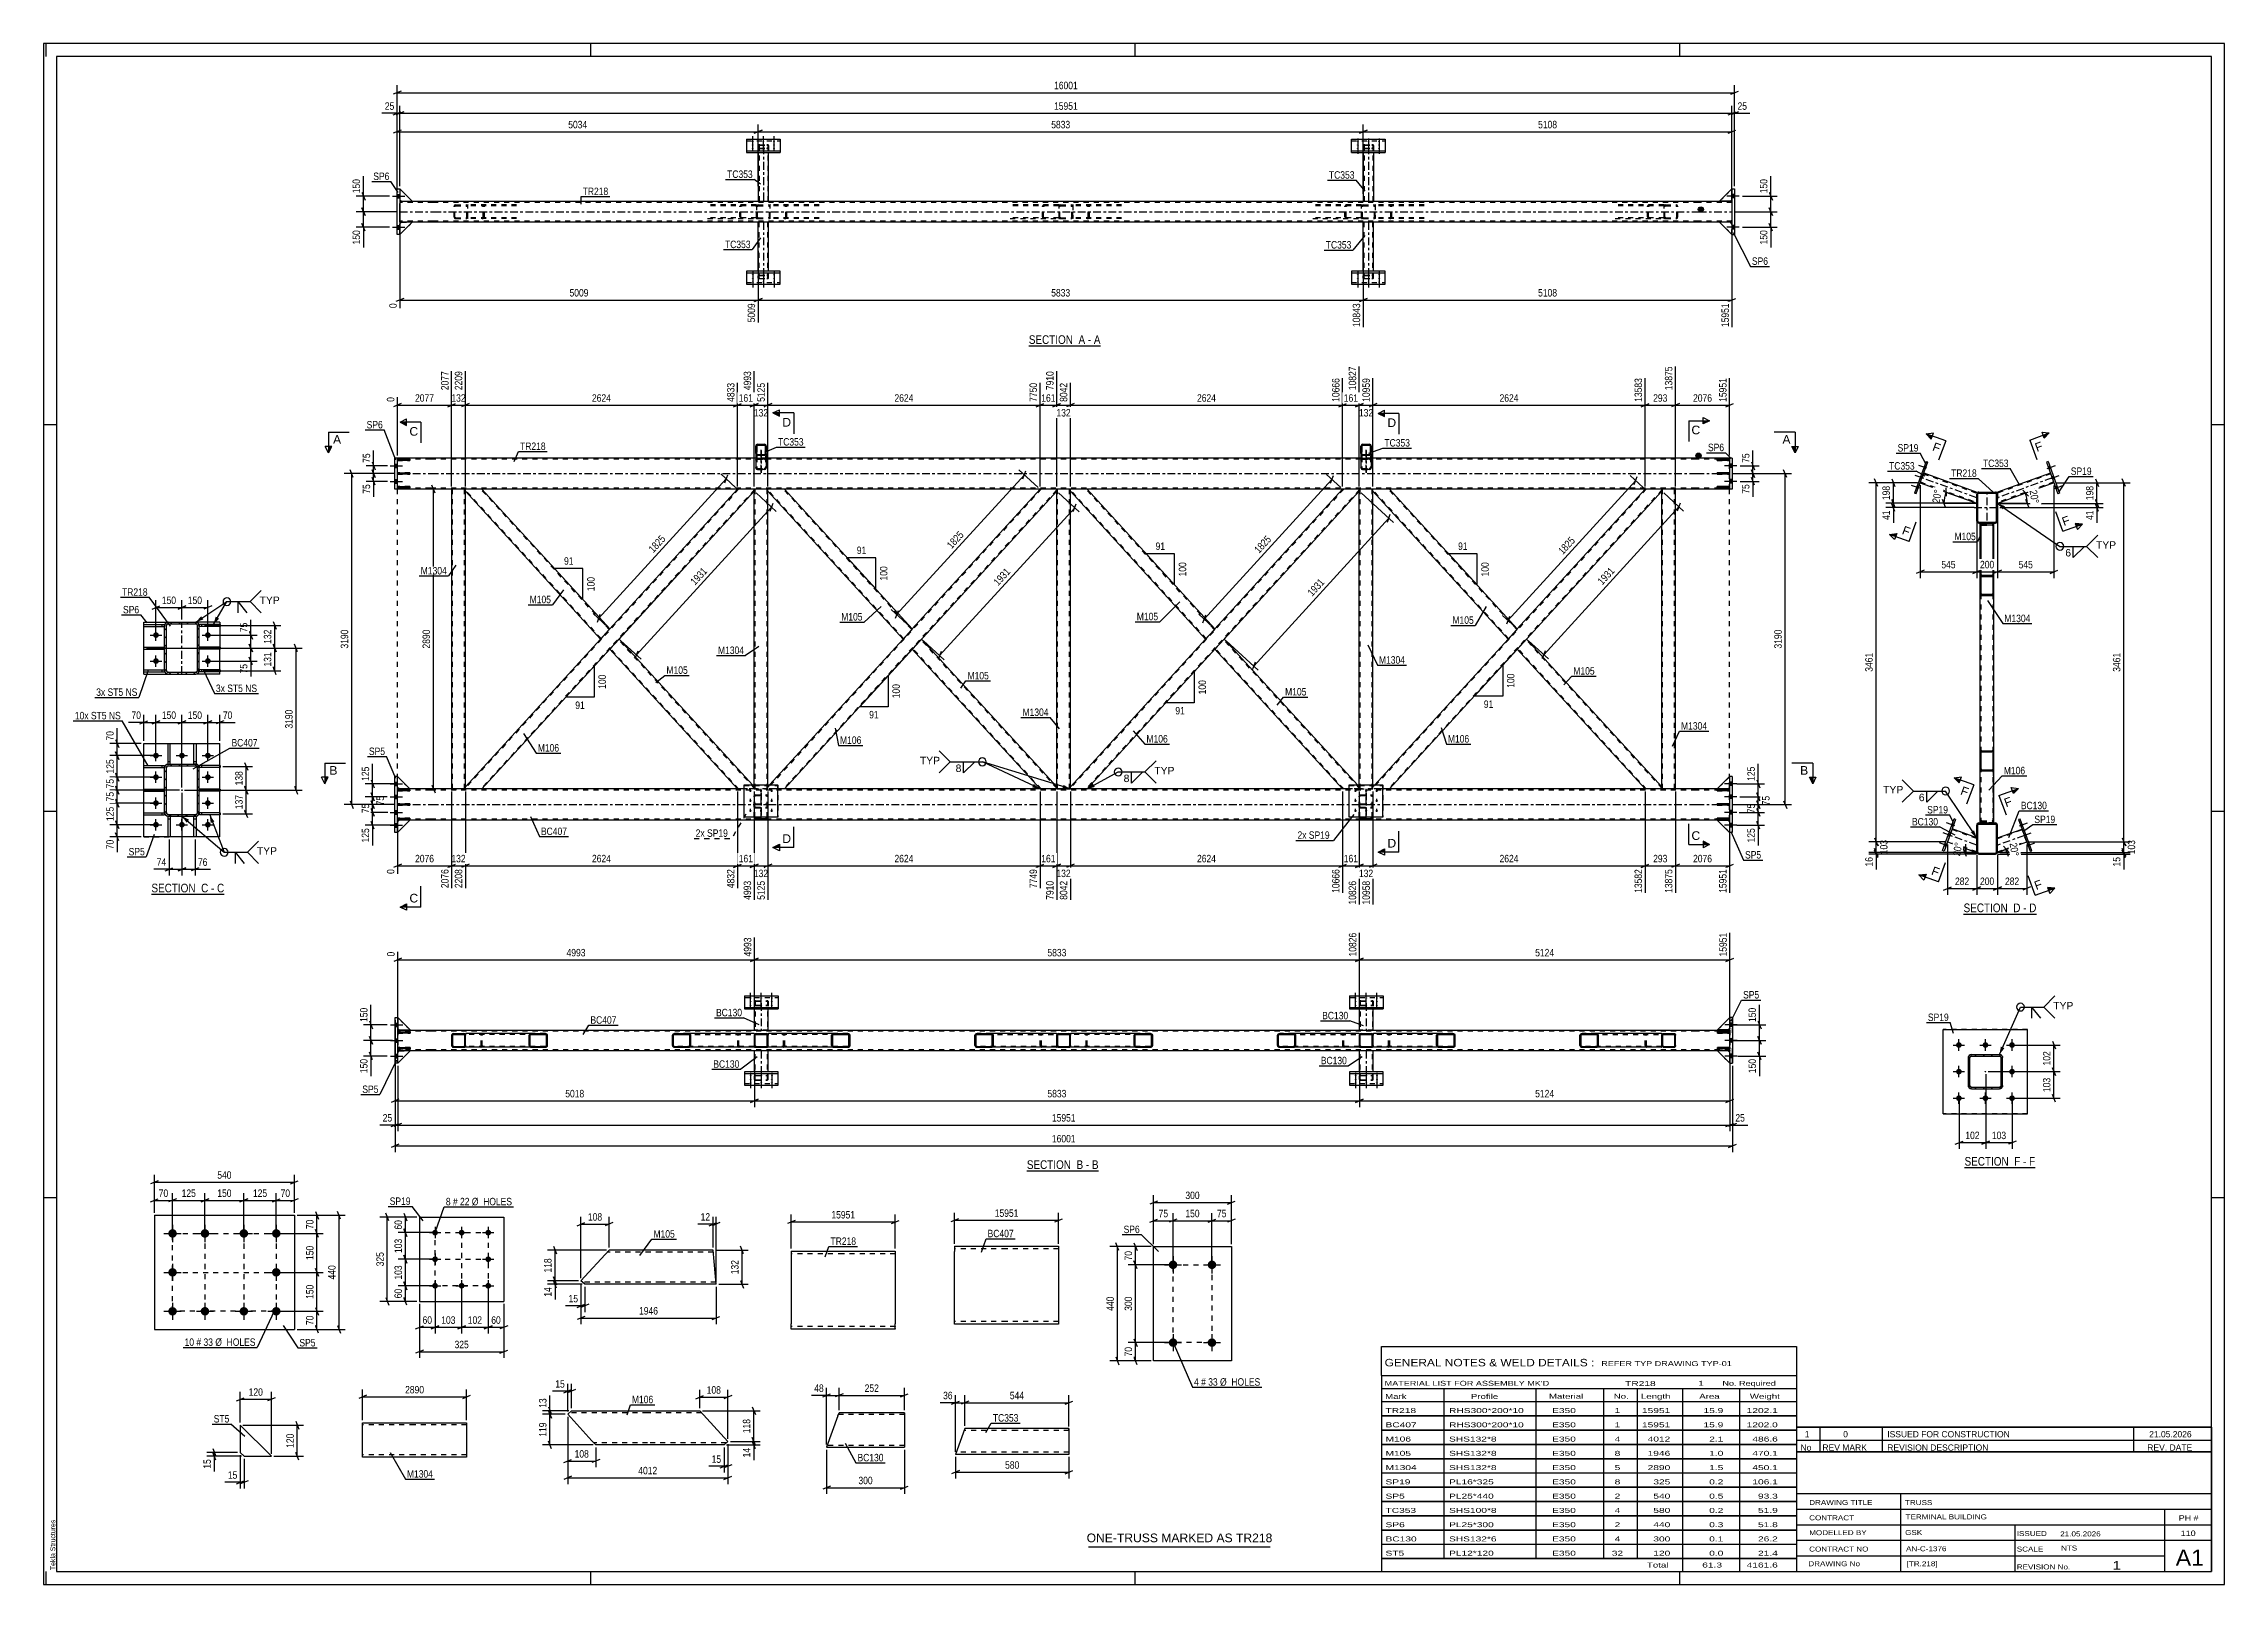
# Model space of a CAD drawing. Header units: millimetres. Extents: x 0 to 841, y 0 to 594.
import ezdxf

# ---------------------------------------------------------------- set-up
doc = ezdxf.new("R2010")
doc.units = ezdxf.units.MM
doc.linetypes.add('DXK_LINE_DOT2', pattern=[3.9198, 1.9599, -1.9599])
doc.linetypes.add('DXK_LINE_DOT3', pattern=[5.9187, 2.979, -0.9799, 0.9799, -0.9799])
doc.styles.add('Arial', font='ARIAL.TTF', dxfattribs={"height": 0.2})
doc.styles.add('Arial Narrow', font='ARIALN.TTF', dxfattribs={"height": 0.2})

# ---------------------------------------------------------------- blocks, each defined once
blk = doc.blocks.new('Unknown-122569972-1162')
at = {"color": 5, "linetype": 'Continuous'}
for p, q in [((841, 594), (0, 594)), ((0, 594), (0, 0)), ((1, 589), (1, 594)), ((836, 589), (5, 589)), ((5, 589), (5, 5)), ((211, 589), (211, 594)), ((421, 589), (421, 594)), ((631, 589), (631, 594)), ((836, 5), (836, 589)), ((841, 0), (841, 594)), ((5, 447), (0, 447)), ((841, 447), (836, 447)), ((5, 298), (0, 298)), ((841, 298), (836, 298)), ((5, 149), (0, 149)), ((841, 149), (836, 149)), ((0, 0), (841, 0)), ((1, 0), (1, 5)), ((5, 5), (836, 5)), ((211, 0), (211, 5)), ((421, 0), (421, 5)), ((631, 0), (631, 5))]:
    blk.add_line(p, q, dxfattribs=at)
at = {"color": 174, "linetype": 'Continuous', "style": 'Arial'}
blk.add_text('Tekla Structures', height=1.9102, rotation=90, dxfattribs=at).set_placement((4.5, 5.5))
blk = doc.blocks.new('Unknown-122569972-12 - 2973')
at = {"color": 6, "linetype": 'Continuous'}
blk.add_line((379.94, 477.47), (407.59, 477.47), dxfattribs=at)
at = {"color": 0, "linetype": 'Continuous'}
blk.add_wipeout([(398.05, 478.22), (398.05, 481.72), (379.94, 481.72), (379.94, 478.22)], dxfattribs=at)
blk.add_wipeout([(401.65, 478.22), (401.65, 481.72), (399.1, 481.72), (399.1, 478.22)], dxfattribs=at)
at = {"color": 7, "linetype": 'Continuous', "style": 'Arial Narrow'}
blk.add_text('SECTION ', height=3.34, dxfattribs=at).set_placement((379.94, 478.22))
at = {"color": 0, "linetype": 'Continuous'}
blk.add_wipeout([(403.98, 478.22), (403.98, 481.72), (402.7, 481.72), (402.7, 478.22)], dxfattribs=at)
blk.add_wipeout([(407.59, 478.22), (407.59, 481.72), (405.03, 481.72), (405.03, 478.22)], dxfattribs=at)
at = {"color": 7, "linetype": 'Continuous', "style": 'Arial Narrow'}
for s, p in [('A', (399.1, 478.22)), ('-', (402.7, 478.22)), ('A', (405.03, 478.22))]:
    blk.add_text(s, height=3.34, dxfattribs=at).set_placement(p)
blk = doc.blocks.new('Unknown-122569972-13 - 2035')
at = {"color": 6, "linetype": 'Continuous'}
blk.add_line((379.18, 159.4), (406.82, 159.4), dxfattribs=at)
at = {"color": 0, "linetype": 'Continuous'}
blk.add_wipeout([(397.29, 160.15), (397.29, 163.65), (379.18, 163.65), (379.18, 160.15)], dxfattribs=at)
blk.add_wipeout([(400.89, 160.15), (400.89, 163.65), (398.34, 163.65), (398.34, 160.15)], dxfattribs=at)
at = {"color": 7, "linetype": 'Continuous', "style": 'Arial Narrow'}
blk.add_text('SECTION ', height=3.34, dxfattribs=at).set_placement((379.18, 160.15))
at = {"color": 0, "linetype": 'Continuous'}
blk.add_wipeout([(403.22, 160.15), (403.22, 163.65), (401.94, 163.65), (401.94, 160.15)], dxfattribs=at)
blk.add_wipeout([(406.82, 160.15), (406.82, 163.65), (404.27, 163.65), (404.27, 160.15)], dxfattribs=at)
at = {"color": 7, "linetype": 'Continuous', "style": 'Arial Narrow'}
for s, p in [('B', (398.34, 160.15)), ('-', (401.94, 160.15)), ('B', (404.27, 160.15))]:
    blk.add_text(s, height=3.34, dxfattribs=at).set_placement(p)
blk = doc.blocks.new('Unknown-122569972-14 - 2451')
at = {"color": 6, "linetype": 'Continuous'}
blk.add_line((41.58, 266.04), (69.65, 266.04), dxfattribs=at)
at = {"color": 0, "linetype": 'Continuous'}
blk.add_wipeout([(59.69, 266.79), (59.69, 270.29), (41.58, 270.29), (41.58, 266.79)], dxfattribs=at)
blk.add_wipeout([(63.5, 266.79), (63.5, 270.29), (60.74, 270.29), (60.74, 266.79)], dxfattribs=at)
at = {"color": 7, "linetype": 'Continuous', "style": 'Arial Narrow'}
blk.add_text('SECTION ', height=3.34, dxfattribs=at).set_placement((41.58, 266.79))
at = {"color": 0, "linetype": 'Continuous'}
blk.add_wipeout([(65.83, 266.79), (65.83, 270.29), (64.55, 270.29), (64.55, 266.79)], dxfattribs=at)
blk.add_wipeout([(69.65, 266.79), (69.65, 270.29), (66.88, 270.29), (66.88, 266.79)], dxfattribs=at)
at = {"color": 7, "linetype": 'Continuous', "style": 'Arial Narrow'}
for s, p in [('C', (60.74, 266.79)), ('C', (66.88, 266.79)), ('-', (64.55, 266.79))]:
    blk.add_text(s, height=3.34, dxfattribs=at).set_placement(p)
blk = doc.blocks.new('Unknown-122569972-15 - 1405')
at = {"color": 6, "linetype": 'Continuous'}
blk.add_line((740.43, 258.4), (768.5, 258.4), dxfattribs=at)
at = {"color": 0, "linetype": 'Continuous'}
blk.add_wipeout([(758.54, 259.15), (758.54, 262.65), (740.43, 262.65), (740.43, 259.15)], dxfattribs=at)
blk.add_wipeout([(762.36, 259.15), (762.36, 262.65), (759.59, 262.65), (759.59, 259.15)], dxfattribs=at)
at = {"color": 7, "linetype": 'Continuous', "style": 'Arial Narrow'}
blk.add_text('SECTION ', height=3.34, dxfattribs=at).set_placement((740.43, 259.15))
at = {"color": 0, "linetype": 'Continuous'}
blk.add_wipeout([(764.68, 259.15), (764.68, 262.65), (763.41, 262.65), (763.41, 259.15)], dxfattribs=at)
blk.add_wipeout([(768.5, 259.15), (768.5, 262.65), (765.73, 262.65), (765.73, 259.15)], dxfattribs=at)
at = {"color": 7, "linetype": 'Continuous', "style": 'Arial Narrow'}
for s, p in [('D', (759.59, 259.15)), ('D', (765.73, 259.15)), ('-', (763.41, 259.15))]:
    blk.add_text(s, height=3.34, dxfattribs=at).set_placement(p)
blk = doc.blocks.new('Unknown-122569972-16 - 4507')
at = {"color": 6, "linetype": 'Continuous'}
blk.add_line((740.8, 160.67), (768.02, 160.67), dxfattribs=at)
at = {"color": 0, "linetype": 'Continuous'}
blk.add_wipeout([(758.91, 161.42), (758.91, 164.92), (740.8, 164.92), (740.8, 161.42)], dxfattribs=at)
blk.add_wipeout([(762.3, 161.42), (762.3, 164.92), (759.96, 164.92), (759.96, 161.42)], dxfattribs=at)
at = {"color": 7, "linetype": 'Continuous', "style": 'Arial Narrow'}
blk.add_text('SECTION ', height=3.34, dxfattribs=at).set_placement((740.8, 161.42))
at = {"color": 0, "linetype": 'Continuous'}
blk.add_wipeout([(764.63, 161.42), (764.63, 164.92), (763.35, 164.92), (763.35, 161.42)], dxfattribs=at)
blk.add_wipeout([(768.02, 161.42), (768.02, 164.92), (765.68, 164.92), (765.68, 161.42)], dxfattribs=at)
at = {"color": 7, "linetype": 'Continuous', "style": 'Arial Narrow'}
for s, p in [('F', (759.96, 161.42)), ('-', (763.35, 161.42)), ('F', (765.68, 161.42))]:
    blk.add_text(s, height=3.34, dxfattribs=at).set_placement(p)
blk = doc.blocks.new('Part-122569972-9606 - 9605')
at = {"color": 2, "linetype": 'Continuous'}
for p, q in [((202.1, 65.59), (203.57, 66.94)), ((211.47, 55.34), (202.1, 65.59)), ((203.57, 66.94), (232.94, 66.94)), ((233.04, 66.94), (253.04, 66.94)), ((263.87, 55.09), (253.04, 66.94)), ((212.94, 53.74), (211.47, 55.34)), ((232.94, 53.74), (212.94, 53.74)), ((262.39, 53.74), (233.04, 53.74)), ((262.39, 53.74), (263.87, 55.09))]:
    blk.add_line(p, q, dxfattribs=at)
at = {"color": 7, "linetype": 'DXK_LINE_DOT2'}
for p, q in [((232.94, 66.14), (202.7, 66.14)), ((253.77, 66.14), (233.04, 66.14)), ((211.47, 55.34), (212.82, 53.86)), ((232.94, 54.54), (212.2, 54.54)), ((263.26, 54.54), (233.04, 54.54))]:
    blk.add_line(p, q, dxfattribs=at)
blk = doc.blocks.new('Part-122569972-3450 - 3380')
at = {"color": 7, "linetype": 'DXK_LINE_DOT2'}
for p, q in [((650.21, 423.22), (645.41, 423.22)), ((645.41, 423.22), (645.41, 422.74)), ((645.41, 422.74), (650.21, 422.74)), ((649.61, 422.74), (649.61, 423.22)), ((650.21, 422.74), (650.21, 423.22))]:
    blk.add_line(p, q, dxfattribs=at)
blk = doc.blocks.new('Part-122569972-3455 - 3380')
at = {"color": 2, "linetype": 'Continuous'}
for p, q in [((645.41, 428), (645.41, 428.48)), ((650.21, 428.48), (645.41, 428.48)), ((650.21, 428), (645.41, 428)), ((650.21, 428.48), (650.21, 428))]:
    blk.add_line(p, q, dxfattribs=at)
at = {"color": 7, "linetype": 'DXK_LINE_DOT2'}
for p, q in [((649.61, 428), (649.61, 428.48)), ((650.21, 428.48), (650.21, 428.48)), ((650.21, 428.48), (650.21, 428.48)), ((650.21, 428), (650.21, 428)), ((650.21, 428), (650.21, 428))]:
    blk.add_line(p, q, dxfattribs=at)
blk = doc.blocks.new('Part-122569972-3460 - 3380')
at = {"color": 2, "linetype": 'Continuous'}
for p, q in [((270.17, 308.19), (283.17, 308.19)), ((270.17, 295.75), (270.17, 308.19)), ((283.17, 295.75), (283.17, 308.19)), ((270.17, 295.97), (283.17, 295.97)), ((283.17, 295.75), (270.17, 295.75))]:
    blk.add_line(p, q, dxfattribs=at)
at = {"color": 7, "linetype": 'DXK_LINE_DOT2'}
blk.add_line((270.17, 307.97), (283.17, 307.97), dxfattribs=at)
blk = doc.blocks.new('Part-122569972-3470 - 3380')
at = {"color": 7, "linetype": 'DXK_LINE_DOT2'}
for p, q in [((270.17, 295.73), (270.17, 308.16)), ((270.17, 308.16), (283.17, 308.16)), ((270.17, 307.94), (283.17, 307.94)), ((283.17, 308.16), (283.17, 295.73)), ((270.17, 295.95), (283.17, 295.95)), ((283.17, 295.73), (270.17, 295.73))]:
    blk.add_line(p, q, dxfattribs=at)
blk = doc.blocks.new('Bolt-122569972-3422 - 3380')
at = {"linetype": 'Continuous'}
for points in [[(272.57, 305.52), (272.47, 305.53), (272.39, 305.55), (272.31, 305.6), (272.24, 305.66), (272.19, 305.73), (272.15, 305.8), (272.13, 305.89), (272.13, 305.98), (272.15, 306.06), (272.19, 306.14), (272.24, 306.21), (272.31, 306.27), (272.39, 306.31), (272.47, 306.34), (272.57, 306.35), (272.66, 306.34), (272.75, 306.31), (272.82, 306.27), (272.89, 306.21), (272.95, 306.14), (272.98, 306.06), (273, 305.98), (273, 305.89), (272.98, 305.8), (272.95, 305.73), (272.89, 305.66), (272.82, 305.6), (272.75, 305.55), (272.66, 305.53)], [(276.67, 305.52), (276.57, 305.53), (276.49, 305.55), (276.41, 305.6), (276.34, 305.66), (276.29, 305.73), (276.25, 305.8), (276.23, 305.89), (276.23, 305.98), (276.25, 306.06), (276.29, 306.14), (276.34, 306.21), (276.41, 306.27), (276.49, 306.31), (276.57, 306.34), (276.67, 306.35), (276.76, 306.34), (276.85, 306.31), (276.92, 306.27), (276.99, 306.21), (277.05, 306.14), (277.08, 306.06), (277.1, 305.98), (277.1, 305.89), (277.08, 305.8), (277.05, 305.73), (276.99, 305.66), (276.92, 305.6), (276.85, 305.55), (276.76, 305.53)], [(280.77, 305.52), (280.67, 305.53), (280.59, 305.55), (280.51, 305.6), (280.44, 305.66), (280.39, 305.73), (280.35, 305.8), (280.33, 305.89), (280.33, 305.98), (280.35, 306.06), (280.39, 306.14), (280.44, 306.21), (280.51, 306.27), (280.59, 306.31), (280.67, 306.34), (280.77, 306.35), (280.86, 306.34), (280.95, 306.31), (281.02, 306.27), (281.09, 306.21), (281.15, 306.14), (281.18, 306.06), (281.2, 305.98), (281.2, 305.89), (281.18, 305.8), (281.15, 305.73), (281.09, 305.66), (281.02, 305.6), (280.95, 305.55), (280.86, 305.53)], [(272.57, 301.67), (272.47, 301.67), (272.39, 301.7), (272.31, 301.74), (272.24, 301.8), (272.19, 301.87), (272.15, 301.95), (272.13, 302.04), (272.13, 302.12), (272.15, 302.21), (272.19, 302.29), (272.24, 302.36), (272.31, 302.41), (272.39, 302.46), (272.47, 302.48), (272.57, 302.49), (272.66, 302.48), (272.75, 302.46), (272.82, 302.41), (272.89, 302.36), (272.95, 302.29), (272.98, 302.21), (273, 302.12), (273, 302.04), (272.98, 301.95), (272.95, 301.87), (272.89, 301.8), (272.82, 301.74), (272.75, 301.7), (272.66, 301.67)], [(272.57, 297.81), (272.47, 297.82), (272.39, 297.85), (272.31, 297.89), (272.24, 297.95), (272.19, 298.02), (272.15, 298.1), (272.13, 298.18), (272.13, 298.27), (272.15, 298.35), (272.19, 298.43), (272.24, 298.5), (272.31, 298.56), (272.39, 298.6), (272.47, 298.63), (272.57, 298.64), (272.66, 298.63), (272.75, 298.6), (272.82, 298.56), (272.89, 298.5), (272.95, 298.43), (272.98, 298.35), (273, 298.27), (273, 298.18), (272.98, 298.1), (272.95, 298.02), (272.89, 297.95), (272.82, 297.89), (272.75, 297.85), (272.66, 297.82)], [(276.67, 297.81), (276.57, 297.82), (276.49, 297.85), (276.41, 297.89), (276.34, 297.95), (276.29, 298.02), (276.25, 298.1), (276.23, 298.18), (276.23, 298.27), (276.25, 298.35), (276.29, 298.43), (276.34, 298.5), (276.41, 298.56), (276.49, 298.6), (276.57, 298.63), (276.67, 298.64), (276.76, 298.63), (276.85, 298.6), (276.92, 298.56), (276.99, 298.5), (277.05, 298.43), (277.08, 298.35), (277.1, 298.27), (277.1, 298.18), (277.08, 298.1), (277.05, 298.02), (276.99, 297.95), (276.92, 297.89), (276.85, 297.85), (276.76, 297.82)], [(280.77, 301.67), (280.67, 301.67), (280.59, 301.7), (280.51, 301.74), (280.44, 301.8), (280.39, 301.87), (280.35, 301.95), (280.33, 302.04), (280.33, 302.12), (280.35, 302.21), (280.39, 302.29), (280.44, 302.36), (280.51, 302.41), (280.59, 302.46), (280.67, 302.48), (280.77, 302.49), (280.86, 302.48), (280.95, 302.46), (281.02, 302.41), (281.09, 302.36), (281.15, 302.29), (281.18, 302.21), (281.2, 302.12), (281.2, 302.04), (281.18, 301.95), (281.15, 301.87), (281.09, 301.8), (281.02, 301.74), (280.95, 301.7), (280.86, 301.67)], [(280.77, 297.81), (280.67, 297.82), (280.59, 297.85), (280.51, 297.89), (280.44, 297.95), (280.39, 298.02), (280.35, 298.1), (280.33, 298.18), (280.33, 298.27), (280.35, 298.35), (280.39, 298.43), (280.44, 298.5), (280.51, 298.56), (280.59, 298.6), (280.67, 298.63), (280.77, 298.64), (280.86, 298.63), (280.95, 298.6), (281.02, 298.56), (281.09, 298.5), (281.15, 298.43), (281.18, 298.35), (281.2, 298.27), (281.2, 298.18), (281.18, 298.1), (281.15, 298.02), (281.09, 297.95), (281.02, 297.89), (280.95, 297.85), (280.86, 297.82)]]:
    blk.add_hatch(color=1, dxfattribs=at).paths.add_polyline_path(points)
at = {"color": 1, "linetype": 'Continuous'}
for p, q in [((272.57, 305.54), (272.57, 306.67)), ((272.57, 301.68), (272.57, 302.82)), ((276.67, 305.54), (276.67, 306.67)), ((280.77, 305.54), (280.77, 306.67)), ((280.77, 301.68), (280.77, 302.82)), ((272.57, 297.83), (272.57, 298.97)), ((276.67, 297.83), (276.67, 298.97)), ((280.77, 297.83), (280.77, 298.97))]:
    blk.add_line(p, q, dxfattribs=at)
blk = doc.blocks.new('Bolt-122569972-3424 - 3380')
at = {"color": 1, "linetype": 'DXK_LINE_DOT2'}
for p, q in [((272.57, 305.51), (272.57, 306.65)), ((272.57, 301.66), (272.57, 302.79)), ((276.67, 305.51), (276.67, 306.65)), ((280.77, 305.51), (280.77, 306.65)), ((280.77, 301.66), (280.77, 302.79)), ((272.57, 297.81), (272.57, 298.94)), ((276.67, 297.81), (276.67, 298.94)), ((280.77, 297.81), (280.77, 298.94))]:
    blk.add_line(p, q, dxfattribs=at)
blk = doc.blocks.new('Part-122569972-3623 - 3380')
at = {"color": 2, "linetype": 'Continuous'}
for p, q in [((162.64, 421.44), (162.64, 422.24)), ((214.76, 364.44), (162.64, 421.44)), ((218.33, 368.35), (169.06, 422.24)), ((217.9, 367.88), (214.76, 364.44)), ((218.21, 368.22), (217.9, 367.88)), ((218.33, 368.35), (218.21, 368.22))]:
    blk.add_line(p, q, dxfattribs=at)
at = {"color": 7, "linetype": 'DXK_LINE_DOT2'}
for p, q in [((169.06, 422.24), (162.64, 422.24)), ((214.97, 364.68), (162.64, 421.92)), ((218.12, 368.12), (168.63, 422.24)), ((214.97, 364.68), (214.99, 364.7)), ((218.07, 368.06), (217.9, 367.88)), ((218.21, 368.22), (218.12, 368.12))]:
    blk.add_line(p, q, dxfattribs=at)
blk = doc.blocks.new('Part-122569972-3490 - 3380')
at = {"color": 7, "linetype": 'DXK_LINE_DOT2'}
for p, q in [((507.36, 303.87), (507.4, 304.04)), ((507.36, 295.76), (507.36, 303.87)), ((507.4, 304.04), (507.5, 304.19)), ((507.5, 304.19), (507.66, 304.28)), ((507.62, 303.95), (507.6, 303.87)), ((507.6, 295.76), (507.6, 303.87)), ((507.67, 304.03), (507.62, 303.95)), ((507.66, 304.28), (507.84, 304.32)), ((507.75, 304.08), (507.67, 304.03)), ((507.84, 304.09), (507.75, 304.08)), ((507.84, 304.32), (512.16, 304.32)), ((507.84, 304.09), (512.16, 304.09)), ((512.16, 304.32), (512.34, 304.28)), ((512.25, 304.08), (512.16, 304.09)), ((512.33, 304.03), (512.25, 304.08)), ((512.38, 303.95), (512.33, 304.03)), ((512.34, 304.28), (512.5, 304.19)), ((512.4, 303.87), (512.38, 303.95)), ((512.4, 295.76), (512.4, 303.87)), ((512.5, 304.19), (512.6, 304.04)), ((512.6, 304.04), (512.64, 303.87)), ((512.64, 295.76), (512.64, 303.87)), ((507.4, 300.56), (507.36, 300.36)), ((507.4, 299.63), (507.36, 299.81)), ((507.36, 295.76), (507.4, 295.57)), ((507.5, 299.49), (507.4, 299.63)), ((507.66, 299.39), (507.5, 299.49)), ((507.6, 300.36), (507.62, 300.46)), ((507.6, 299.81), (507.62, 299.72)), ((507.62, 295.67), (507.6, 295.76)), ((507.62, 300.46), (507.67, 300.54)), ((507.62, 299.72), (507.67, 299.65)), ((507.67, 295.58), (507.62, 295.67)), ((507.75, 300.85), (507.66, 300.83)), ((507.84, 299.36), (507.66, 299.39)), ((507.66, 295.29), (507.84, 295.25)), ((507.67, 300.54), (507.75, 300.6)), ((507.67, 299.65), (507.75, 299.6)), ((507.75, 295.53), (507.67, 295.58)), ((507.84, 300.87), (507.75, 300.85)), ((507.75, 300.6), (507.84, 300.62)), ((507.75, 299.6), (507.84, 299.58)), ((507.84, 295.51), (507.75, 295.53)), ((507.84, 300.87), (512.16, 300.87)), ((507.84, 300.62), (512.16, 300.62)), ((507.84, 299.58), (512.16, 299.58)), ((507.84, 299.36), (512.16, 299.36)), ((507.84, 295.51), (512.16, 295.51)), ((507.84, 295.25), (512.16, 295.25)), ((512.33, 300.83), (512.16, 300.87)), ((512.16, 300.62), (512.25, 300.6)), ((512.16, 299.58), (512.25, 299.6)), ((512.34, 299.39), (512.16, 299.36)), ((512.25, 295.53), (512.16, 295.51)), ((512.16, 295.25), (512.34, 295.29)), ((512.25, 300.6), (512.33, 300.54)), ((512.25, 299.6), (512.33, 299.65)), ((512.33, 295.58), (512.25, 295.53)), ((512.34, 300.83), (512.33, 300.83)), ((512.33, 300.54), (512.38, 300.46)), ((512.33, 299.65), (512.38, 299.72)), ((512.38, 295.67), (512.33, 295.58)), ((512.5, 299.49), (512.34, 299.39)), ((512.38, 300.46), (512.4, 300.36)), ((512.38, 299.72), (512.4, 299.81)), ((512.4, 295.76), (512.38, 295.67)), ((512.6, 299.63), (512.5, 299.49)), ((512.64, 300.36), (512.6, 300.56)), ((512.64, 299.81), (512.6, 299.63)), ((512.6, 295.57), (512.64, 295.76))]:
    blk.add_line(p, q, dxfattribs=at)
at = {"color": 7, "linetype": 'DXK_LINE_DOT3'}
blk.add_line((510, 305.26), (510, 294.64), dxfattribs=at)
at = {"color": 7, "linetype": 'DXK_LINE_DOT2'}
for centre, start, end in [((507.86, 300.38), 114.31995, 159.24168), ((507.86, 295.74), 200.75832, 245.68005), ((512.14, 300.38), 20.75832, 65.68005), ((512.14, 295.74), 294.31995, 339.24168)]:
    blk.add_arc(centre, 0.496, start, end, dxfattribs=at)
blk = doc.blocks.new('Bolt-122569972-3426 - 3380')
at = {"color": 1, "linetype": 'DXK_LINE_DOT2'}
for p, q in [((505.9, 305.51), (505.9, 306.65)), ((505.9, 301.66), (505.9, 302.79)), ((510, 305.51), (510, 306.65)), ((514.1, 305.51), (514.1, 306.65)), ((514.1, 301.66), (514.1, 302.79)), ((505.9, 297.81), (505.9, 298.94)), ((510, 297.81), (510, 298.94)), ((514.1, 297.81), (514.1, 298.94))]:
    blk.add_line(p, q, dxfattribs=at)
blk = doc.blocks.new('Part-122569972-3493 - 3380')
at = {"color": 7, "linetype": 'DXK_LINE_DOT2'}
for p, q in [((141.26, 306.38), (136.46, 306.38)), ((136.46, 306.38), (136.46, 305.9)), ((136.46, 305.9), (141.26, 305.9)), ((137.06, 305.9), (137.06, 306.38)), ((141.26, 305.9), (141.26, 306.38))]:
    blk.add_line(p, q, dxfattribs=at)
blk = doc.blocks.new('Bolt-122569972-3429 - 3380')
at = {"linetype": 'Continuous'}
for points in [[(505.9, 305.52), (505.81, 305.53), (505.72, 305.55), (505.64, 305.6), (505.57, 305.66), (505.52, 305.73), (505.48, 305.8), (505.46, 305.89), (505.46, 305.98), (505.48, 306.06), (505.52, 306.14), (505.57, 306.21), (505.64, 306.27), (505.72, 306.31), (505.81, 306.34), (505.9, 306.35), (505.99, 306.34), (506.08, 306.31), (506.16, 306.27), (506.23, 306.21), (506.28, 306.14), (506.32, 306.06), (506.34, 305.98), (506.34, 305.89), (506.32, 305.8), (506.28, 305.73), (506.23, 305.66), (506.16, 305.6), (506.08, 305.55), (505.99, 305.53)], [(510, 305.52), (509.91, 305.53), (509.82, 305.55), (509.74, 305.6), (509.67, 305.66), (509.62, 305.73), (509.58, 305.8), (509.56, 305.89), (509.56, 305.98), (509.58, 306.06), (509.62, 306.14), (509.67, 306.21), (509.74, 306.27), (509.82, 306.31), (509.91, 306.34), (510, 306.35), (510.09, 306.34), (510.18, 306.31), (510.26, 306.27), (510.33, 306.21), (510.38, 306.14), (510.42, 306.06), (510.44, 305.98), (510.44, 305.89), (510.42, 305.8), (510.38, 305.73), (510.33, 305.66), (510.26, 305.6), (510.18, 305.55), (510.09, 305.53)], [(514.1, 305.52), (514.01, 305.53), (513.92, 305.55), (513.84, 305.6), (513.77, 305.66), (513.72, 305.73), (513.68, 305.8), (513.66, 305.89), (513.66, 305.98), (513.68, 306.06), (513.72, 306.14), (513.77, 306.21), (513.84, 306.27), (513.92, 306.31), (514.01, 306.34), (514.1, 306.35), (514.19, 306.34), (514.28, 306.31), (514.36, 306.27), (514.43, 306.21), (514.48, 306.14), (514.52, 306.06), (514.54, 305.98), (514.54, 305.89), (514.52, 305.8), (514.48, 305.73), (514.43, 305.66), (514.36, 305.6), (514.28, 305.55), (514.19, 305.53)], [(505.9, 301.67), (505.81, 301.67), (505.72, 301.7), (505.64, 301.74), (505.57, 301.8), (505.52, 301.87), (505.48, 301.95), (505.46, 302.04), (505.46, 302.12), (505.48, 302.21), (505.52, 302.29), (505.57, 302.36), (505.64, 302.41), (505.72, 302.46), (505.81, 302.48), (505.9, 302.49), (505.99, 302.48), (506.08, 302.46), (506.16, 302.41), (506.23, 302.36), (506.28, 302.29), (506.32, 302.21), (506.34, 302.12), (506.34, 302.04), (506.32, 301.95), (506.28, 301.87), (506.23, 301.8), (506.16, 301.74), (506.08, 301.7), (505.99, 301.67)], [(505.9, 297.81), (505.81, 297.82), (505.72, 297.85), (505.64, 297.89), (505.57, 297.95), (505.52, 298.02), (505.48, 298.1), (505.46, 298.18), (505.46, 298.27), (505.48, 298.35), (505.52, 298.43), (505.57, 298.5), (505.64, 298.56), (505.72, 298.6), (505.81, 298.63), (505.9, 298.64), (505.99, 298.63), (506.08, 298.6), (506.16, 298.56), (506.23, 298.5), (506.28, 298.43), (506.32, 298.35), (506.34, 298.27), (506.34, 298.18), (506.32, 298.1), (506.28, 298.02), (506.23, 297.95), (506.16, 297.89), (506.08, 297.85), (505.99, 297.82)], [(510, 297.81), (509.91, 297.82), (509.82, 297.85), (509.74, 297.89), (509.67, 297.95), (509.62, 298.02), (509.58, 298.1), (509.56, 298.18), (509.56, 298.27), (509.58, 298.35), (509.62, 298.43), (509.67, 298.5), (509.74, 298.56), (509.82, 298.6), (509.91, 298.63), (510, 298.64), (510.09, 298.63), (510.18, 298.6), (510.26, 298.56), (510.33, 298.5), (510.38, 298.43), (510.42, 298.35), (510.44, 298.27), (510.44, 298.18), (510.42, 298.1), (510.38, 298.02), (510.33, 297.95), (510.26, 297.89), (510.18, 297.85), (510.09, 297.82)], [(514.1, 301.67), (514.01, 301.67), (513.92, 301.7), (513.84, 301.74), (513.77, 301.8), (513.72, 301.87), (513.68, 301.95), (513.66, 302.04), (513.66, 302.12), (513.68, 302.21), (513.72, 302.29), (513.77, 302.36), (513.84, 302.41), (513.92, 302.46), (514.01, 302.48), (514.1, 302.49), (514.19, 302.48), (514.28, 302.46), (514.36, 302.41), (514.43, 302.36), (514.48, 302.29), (514.52, 302.21), (514.54, 302.12), (514.54, 302.04), (514.52, 301.95), (514.48, 301.87), (514.43, 301.8), (514.36, 301.74), (514.28, 301.7), (514.19, 301.67)], [(514.1, 297.81), (514.01, 297.82), (513.92, 297.85), (513.84, 297.89), (513.77, 297.95), (513.72, 298.02), (513.68, 298.1), (513.66, 298.18), (513.66, 298.27), (513.68, 298.35), (513.72, 298.43), (513.77, 298.5), (513.84, 298.56), (513.92, 298.6), (514.01, 298.63), (514.1, 298.64), (514.19, 298.63), (514.28, 298.6), (514.36, 298.56), (514.43, 298.5), (514.48, 298.43), (514.52, 298.35), (514.54, 298.27), (514.54, 298.18), (514.52, 298.1), (514.48, 298.02), (514.43, 297.95), (514.36, 297.89), (514.28, 297.85), (514.19, 297.82)]]:
    blk.add_hatch(color=1, dxfattribs=at).paths.add_polyline_path(points)
at = {"color": 1, "linetype": 'Continuous'}
for p, q in [((505.9, 305.54), (505.9, 306.67)), ((505.9, 301.68), (505.9, 302.82)), ((510, 305.54), (510, 306.67)), ((514.1, 305.54), (514.1, 306.67)), ((514.1, 301.68), (514.1, 302.82)), ((505.9, 297.83), (505.9, 298.97)), ((510, 297.83), (510, 298.97)), ((514.1, 297.83), (514.1, 298.97))]:
    blk.add_line(p, q, dxfattribs=at)
blk = doc.blocks.new('Part-122569972-3494 - 3380')
at = {"color": 7, "linetype": 'DXK_LINE_DOT2'}
for p, q in [((141.26, 300.88), (136.46, 300.88)), ((136.46, 300.88), (136.46, 300.4)), ((136.46, 300.4), (141.26, 300.4)), ((137.06, 300.4), (137.06, 300.88)), ((141.26, 300.4), (141.26, 300.88))]:
    blk.add_line(p, q, dxfattribs=at)
blk = doc.blocks.new('Bolt-122569972-3430 - 3380')
at = {"linetype": 'Continuous'}
for points in [[(135.46, 309.3), (135.46, 307.98), (136.46, 307.98), (136.46, 309.3)], [(135.46, 309.3), (135.46, 307.98), (136.46, 307.98), (136.46, 309.3)], [(135.46, 309.3), (135.46, 307.98), (136.46, 307.98), (136.46, 309.3)], [(135.46, 304.3), (135.46, 302.98), (136.46, 302.98), (136.46, 304.3)], [(135.46, 304.3), (135.46, 302.98), (136.46, 302.98), (136.46, 304.3)], [(135.46, 298.3), (135.46, 296.98), (136.46, 296.98), (136.46, 298.3)], [(135.46, 298.3), (135.46, 296.98), (136.46, 296.98), (136.46, 298.3)], [(135.46, 293.3), (135.46, 291.98), (136.46, 291.98), (136.46, 293.3)], [(135.46, 293.3), (135.46, 291.98), (136.46, 291.98), (136.46, 293.3)], [(135.46, 293.3), (135.46, 291.98), (136.46, 291.98), (136.46, 293.3)]]:
    blk.add_hatch(color=1, dxfattribs=at).paths.add_polyline_path(points)
at = {"color": 1, "linetype": 'Continuous'}
for p, q in [((133.7, 308.64), (138.46, 308.64)), ((133.7, 308.64), (138.46, 308.64)), ((133.7, 308.64), (138.46, 308.64)), ((133.7, 303.64), (138.46, 303.64)), ((133.7, 303.64), (138.46, 303.64)), ((135.46, 309.3), (136.46, 309.3)), ((135.46, 309.3), (136.46, 309.3)), ((135.46, 309.3), (136.46, 309.3)), ((135.46, 307.98), (136.46, 307.98)), ((135.46, 307.98), (136.46, 307.98)), ((135.46, 307.98), (136.46, 307.98)), ((135.46, 304.3), (136.46, 304.3)), ((135.46, 304.3), (136.46, 304.3)), ((135.46, 302.98), (136.46, 302.98)), ((135.46, 302.98), (136.46, 302.98)), ((133.7, 297.64), (138.46, 297.64)), ((133.7, 297.64), (138.46, 297.64)), ((135.46, 298.3), (136.46, 298.3)), ((135.46, 298.3), (136.46, 298.3)), ((135.46, 296.98), (136.46, 296.98)), ((135.46, 296.98), (136.46, 296.98)), ((133.7, 292.64), (138.46, 292.64)), ((133.7, 292.64), (138.46, 292.64)), ((133.7, 292.64), (138.46, 292.64)), ((135.46, 293.3), (136.46, 293.3)), ((135.46, 293.3), (136.46, 293.3)), ((135.46, 293.3), (136.46, 293.3)), ((135.46, 291.98), (136.46, 291.98)), ((135.46, 291.98), (136.46, 291.98)), ((135.46, 291.98), (136.46, 291.98))]:
    blk.add_line(p, q, dxfattribs=at)
blk = doc.blocks.new('Part-122569972-3495 - 3380')
at = {"color": 2, "linetype": 'Continuous'}
for p, q in [((136.46, 294.9), (136.46, 295.38)), ((136.46, 295.38), (141.26, 295.38)), ((141.26, 294.9), (136.46, 294.9)), ((141.26, 295.38), (141.26, 294.9))]:
    blk.add_line(p, q, dxfattribs=at)
at = {"color": 7, "linetype": 'DXK_LINE_DOT2'}
blk.add_line((137.06, 294.9), (137.06, 295.38), dxfattribs=at)
blk = doc.blocks.new('Bolt-122569972-3431 - 3380')
at = {"linetype": 'Continuous'}
for points in [[(135.44, 431.9), (135.44, 430.58), (136.44, 430.58), (136.44, 431.9)], [(135.44, 431.9), (135.44, 430.58), (136.44, 430.58), (136.44, 431.9)], [(135.44, 425.9), (135.44, 424.58), (136.44, 424.58), (136.44, 425.9)], [(135.44, 425.9), (135.44, 424.58), (136.44, 424.58), (136.44, 425.9)]]:
    blk.add_hatch(color=1, dxfattribs=at).paths.add_polyline_path(points)
at = {"color": 1, "linetype": 'Continuous'}
for p, q in [((133.68, 431.24), (138.44, 431.24)), ((133.68, 431.24), (138.44, 431.24)), ((135.44, 431.9), (136.44, 431.9)), ((135.44, 431.9), (136.44, 431.9)), ((135.44, 430.58), (136.44, 430.58)), ((135.44, 430.58), (136.44, 430.58)), ((133.68, 425.24), (138.44, 425.24)), ((133.68, 425.24), (138.44, 425.24)), ((135.44, 425.9), (136.44, 425.9)), ((135.44, 425.9), (136.44, 425.9)), ((135.44, 424.58), (136.44, 424.58)), ((135.44, 424.58), (136.44, 424.58))]:
    blk.add_line(p, q, dxfattribs=at)
blk = doc.blocks.new('Part-122569972-3496 - 3380')
at = {"color": 2, "linetype": 'Continuous'}
for p, q in [((136.46, 305.9), (136.46, 306.38)), ((136.46, 306.38), (141.26, 306.38)), ((141.26, 305.9), (136.46, 305.9)), ((141.26, 306.38), (141.26, 305.9))]:
    blk.add_line(p, q, dxfattribs=at)
at = {"color": 7, "linetype": 'DXK_LINE_DOT2'}
blk.add_line((137.06, 305.9), (137.06, 306.38), dxfattribs=at)
blk = doc.blocks.new('Bolt-122569972-3432 - 3380')
at = {"linetype": 'Continuous'}
for points in [[(650.21, 309.3), (650.21, 307.98), (651.21, 307.98), (651.21, 309.3)], [(650.21, 309.3), (650.21, 307.98), (651.21, 307.98), (651.21, 309.3)], [(650.21, 309.3), (650.21, 307.98), (651.21, 307.98), (651.21, 309.3)], [(650.21, 304.3), (650.21, 302.98), (651.21, 302.98), (651.21, 304.3)], [(650.21, 304.3), (650.21, 302.98), (651.21, 302.98), (651.21, 304.3)], [(650.21, 298.3), (650.21, 296.98), (651.21, 296.98), (651.21, 298.3)], [(650.21, 298.3), (650.21, 296.98), (651.21, 296.98), (651.21, 298.3)], [(650.21, 293.3), (650.21, 291.98), (651.21, 291.98), (651.21, 293.3)], [(650.21, 293.3), (650.21, 291.98), (651.21, 291.98), (651.21, 293.3)], [(650.21, 293.3), (650.21, 291.98), (651.21, 291.98), (651.21, 293.3)]]:
    blk.add_hatch(color=1, dxfattribs=at).paths.add_polyline_path(points)
at = {"color": 1, "linetype": 'Continuous'}
for p, q in [((652.97, 308.64), (648.21, 308.64)), ((652.97, 308.64), (648.21, 308.64)), ((652.97, 308.64), (648.21, 308.64)), ((652.97, 303.64), (648.21, 303.64)), ((652.97, 303.64), (648.21, 303.64)), ((651.21, 309.3), (650.21, 309.3)), ((651.21, 309.3), (650.21, 309.3)), ((651.21, 309.3), (650.21, 309.3)), ((651.21, 307.98), (650.21, 307.98)), ((651.21, 307.98), (650.21, 307.98)), ((651.21, 307.98), (650.21, 307.98)), ((651.21, 304.3), (650.21, 304.3)), ((651.21, 304.3), (650.21, 304.3)), ((651.21, 302.98), (650.21, 302.98)), ((651.21, 302.98), (650.21, 302.98)), ((652.97, 297.64), (648.21, 297.64)), ((652.97, 297.64), (648.21, 297.64)), ((651.21, 298.3), (650.21, 298.3)), ((651.21, 298.3), (650.21, 298.3)), ((651.21, 296.98), (650.21, 296.98)), ((651.21, 296.98), (650.21, 296.98)), ((652.97, 292.64), (648.21, 292.64)), ((652.97, 292.64), (648.21, 292.64)), ((652.97, 292.64), (648.21, 292.64)), ((651.21, 293.3), (650.21, 293.3)), ((651.21, 293.3), (650.21, 293.3)), ((651.21, 293.3), (650.21, 293.3)), ((651.21, 291.98), (650.21, 291.98)), ((651.21, 291.98), (650.21, 291.98)), ((651.21, 291.98), (650.21, 291.98))]:
    blk.add_line(p, q, dxfattribs=at)
blk = doc.blocks.new('Part-122569972-3497 - 3380')
at = {"color": 2, "linetype": 'Continuous'}
for p, q in [((136.46, 300.4), (136.46, 300.88)), ((136.46, 300.88), (141.26, 300.88)), ((141.26, 300.4), (136.46, 300.4)), ((141.26, 300.88), (141.26, 300.4))]:
    blk.add_line(p, q, dxfattribs=at)
at = {"color": 7, "linetype": 'DXK_LINE_DOT2'}
blk.add_line((137.06, 300.4), (137.06, 300.88), dxfattribs=at)
blk = doc.blocks.new('Bolt-122569972-3433 - 3380')
at = {"linetype": 'Continuous'}
for points in [[(650.21, 431.9), (650.21, 430.58), (651.21, 430.58), (651.21, 431.9)], [(650.21, 431.9), (650.21, 430.58), (651.21, 430.58), (651.21, 431.9)], [(650.21, 425.9), (650.21, 424.58), (651.21, 424.58), (651.21, 425.9)], [(650.21, 425.9), (650.21, 424.58), (651.21, 424.58), (651.21, 425.9)]]:
    blk.add_hatch(color=1, dxfattribs=at).paths.add_polyline_path(points)
at = {"color": 1, "linetype": 'Continuous'}
for p, q in [((652.97, 431.24), (648.21, 431.24)), ((652.97, 431.24), (648.21, 431.24)), ((651.21, 431.9), (650.21, 431.9)), ((651.21, 431.9), (650.21, 431.9)), ((651.21, 430.58), (650.21, 430.58)), ((651.21, 430.58), (650.21, 430.58)), ((652.97, 425.24), (648.21, 425.24)), ((652.97, 425.24), (648.21, 425.24)), ((651.21, 425.9), (650.21, 425.9)), ((651.21, 425.9), (650.21, 425.9)), ((651.21, 424.58), (650.21, 424.58)), ((651.21, 424.58), (650.21, 424.58))]:
    blk.add_line(p, q, dxfattribs=at)
blk = doc.blocks.new('Part-122569972-3498 - 3380')
at = {"color": 2, "linetype": 'Continuous'}
for p, q in [((136.46, 307.24), (136.46, 311.44)), ((136.46, 311.44), (141.26, 306.64)), ((137.06, 306.64), (136.46, 307.24)), ((141.26, 306.64), (137.06, 306.64))]:
    blk.add_line(p, q, dxfattribs=at)
blk = doc.blocks.new('Part-122569972-3502 - 3380')
at = {"color": 2, "linetype": 'Continuous'}
for p, q in [((650.21, 311.44), (645.41, 306.64)), ((649.61, 306.64), (645.41, 306.64)), ((650.21, 307.24), (649.61, 306.64))]:
    blk.add_line(p, q, dxfattribs=at)
at = {"color": 7, "linetype": 'DXK_LINE_DOT2'}
for p, q in [((650.21, 307.24), (650.21, 311.44)), ((650.21, 311.44), (650.21, 311.44)), ((650.21, 311.44), (650.21, 311.44)), ((650.21, 307.24), (650.21, 307.24)), ((650.21, 307.24), (650.21, 307.24))]:
    blk.add_line(p, q, dxfattribs=at)
blk = doc.blocks.new('Part-122569972-3438 - 3380')
at = {"color": 2, "linetype": 'Continuous'}
for p, q in [((136.46, 306.64), (137.06, 306.64)), ((149.26, 306.64), (141.26, 306.64)), ((270.17, 306.64), (149.36, 306.64)), ((503.5, 306.64), (283.17, 306.64)), ((637.31, 306.64), (516.5, 306.64)), ((645.41, 306.64), (637.41, 306.64)), ((650.21, 306.64), (649.61, 306.64)), ((137.06, 294.64), (136.46, 294.64)), ((149.26, 294.64), (141.26, 294.64)), ((637.31, 294.64), (149.36, 294.64)), ((645.41, 294.64), (637.41, 294.64)), ((650.21, 294.64), (649.61, 294.64))]:
    blk.add_line(p, q, dxfattribs=at)
at = {"color": 7, "linetype": 'DXK_LINE_DOT2'}
for p, q in [((136.46, 294.64), (136.46, 306.64)), ((149.26, 306.24), (136.46, 306.24)), ((137.06, 306.64), (141.26, 306.64)), ((637.31, 306.24), (149.36, 306.24)), ((283.17, 306.64), (270.17, 306.64)), ((516.5, 306.64), (503.5, 306.64)), ((650.21, 306.24), (637.41, 306.24)), ((649.61, 306.64), (645.41, 306.64)), ((650.21, 294.64), (650.21, 306.64)), ((149.26, 295.04), (136.46, 295.04)), ((141.26, 294.64), (137.06, 294.64)), ((637.31, 295.04), (149.36, 295.04)), ((650.21, 295.04), (637.41, 295.04)), ((649.61, 294.64), (645.41, 294.64))]:
    blk.add_line(p, q, dxfattribs=at)
at = {"color": 7, "linetype": 'DXK_LINE_DOT3'}
for p, q in [((136.46, 300.64), (149.26, 300.64)), ((149.36, 300.64), (637.31, 300.64)), ((637.41, 300.64), (650.21, 300.64))]:
    blk.add_line(p, q, dxfattribs=at)
blk = doc.blocks.new('Part-122569972-3503 - 3380')
at = {"color": 7, "linetype": 'DXK_LINE_DOT2'}
for p, q in [((650.21, 311.44), (645.41, 306.64)), ((650.21, 307.24), (650.21, 311.44)), ((645.41, 306.64), (649.61, 306.64)), ((649.61, 306.64), (650.21, 307.24))]:
    blk.add_line(p, q, dxfattribs=at)
blk = doc.blocks.new('Part-122569972-3507 - 3380')
at = {"color": 7, "linetype": 'DXK_LINE_DOT2'}
for p, q in [((650.21, 306.38), (645.41, 306.38)), ((645.41, 306.38), (645.41, 305.9)), ((645.41, 305.9), (650.21, 305.9)), ((649.61, 305.9), (649.61, 306.38)), ((650.21, 305.9), (650.21, 306.38))]:
    blk.add_line(p, q, dxfattribs=at)
blk = doc.blocks.new('Part-122569972-3443 - 3380')
at = {"linetype": 'Continuous'}
blk.add_hatch(color=2, dxfattribs=at).paths.add_polyline_path([(638.21, 434.24), (637.41, 435.64), (639.01, 435.64)])
at = {"color": 2, "linetype": 'Continuous'}
for p, q in [((149.26, 434.24), (136.44, 434.24)), ((274.67, 434.24), (149.36, 434.24)), ((508, 434.24), (278.67, 434.24)), ((637.31, 434.24), (512, 434.24)), ((638.21, 434.24), (637.41, 435.64)), ((637.41, 435.64), (639.01, 435.64)), ((650.21, 434.24), (637.41, 434.24)), ((639.01, 435.64), (638.21, 434.24)), ((149.26, 422.24), (136.44, 422.24)), ((637.31, 422.24), (149.36, 422.24)), ((650.21, 422.24), (637.41, 422.24))]:
    blk.add_line(p, q, dxfattribs=at)
at = {"color": 7, "linetype": 'DXK_LINE_DOT2'}
for p, q in [((136.44, 422.24), (136.44, 434.24)), ((149.26, 433.84), (136.44, 433.84)), ((637.31, 433.84), (149.36, 433.84)), ((278.67, 434.24), (274.67, 434.24)), ((512, 434.24), (508, 434.24)), ((650.21, 433.84), (637.41, 433.84)), ((650.21, 422.24), (650.21, 434.24)), ((149.26, 422.64), (136.44, 422.64)), ((637.31, 422.64), (149.36, 422.64)), ((650.21, 422.64), (637.41, 422.64))]:
    blk.add_line(p, q, dxfattribs=at)
at = {"color": 7, "linetype": 'DXK_LINE_DOT3'}
for p, q in [((136.44, 428.24), (149.26, 428.24)), ((149.36, 428.24), (637.31, 428.24)), ((637.41, 428.24), (650.21, 428.24))]:
    blk.add_line(p, q, dxfattribs=at)
at = {"color": 2, "linetype": 'Continuous'}
blk.add_circle((638.21, 435.14), 1, dxfattribs=at)
blk = doc.blocks.new('Part-122569972-3508 - 3380')
at = {"color": 7, "linetype": 'DXK_LINE_DOT2'}
for p, q in [((650.21, 300.88), (645.41, 300.88)), ((645.41, 300.88), (645.41, 300.4)), ((645.41, 300.4), (650.21, 300.4)), ((649.61, 300.4), (649.61, 300.88)), ((650.21, 300.4), (650.21, 300.88))]:
    blk.add_line(p, q, dxfattribs=at)
blk = doc.blocks.new('Part-122569972-3444 - 3380')
at = {"color": 7, "linetype": 'DXK_LINE_DOT2'}
for p, q in [((141.24, 423.22), (136.44, 423.22)), ((136.44, 423.22), (136.44, 422.74)), ((136.44, 422.74), (141.24, 422.74)), ((137.04, 422.74), (137.04, 423.22)), ((141.24, 422.74), (141.24, 423.22))]:
    blk.add_line(p, q, dxfattribs=at)
blk = doc.blocks.new('Part-122569972-3509 - 3380')
at = {"color": 2, "linetype": 'Continuous'}
for p, q in [((645.41, 294.9), (645.41, 295.38)), ((650.21, 295.38), (645.41, 295.38)), ((650.21, 294.9), (645.41, 294.9)), ((650.21, 294.9), (650.21, 295.38))]:
    blk.add_line(p, q, dxfattribs=at)
at = {"color": 7, "linetype": 'DXK_LINE_DOT2'}
for p, q in [((649.61, 294.9), (649.61, 295.38)), ((650.21, 295.38), (650.21, 295.38)), ((650.21, 295.38), (650.21, 295.38)), ((650.21, 294.9), (650.21, 294.9)), ((650.21, 294.9), (650.21, 294.9))]:
    blk.add_line(p, q, dxfattribs=at)
blk = doc.blocks.new('Part-122569972-3445 - 3380')
at = {"color": 7, "linetype": 'DXK_LINE_DOT2'}
for p, q in [((141.24, 433.74), (136.44, 433.74)), ((136.44, 433.74), (136.44, 433.26)), ((136.44, 433.26), (141.24, 433.26)), ((137.04, 433.26), (137.04, 433.74)), ((141.24, 433.26), (141.24, 433.74))]:
    blk.add_line(p, q, dxfattribs=at)
blk = doc.blocks.new('Part-122569972-3510 - 3380')
at = {"color": 2, "linetype": 'Continuous'}
for p, q in [((645.41, 305.9), (645.41, 306.38)), ((650.21, 306.38), (645.41, 306.38)), ((650.21, 305.9), (645.41, 305.9)), ((650.21, 305.9), (650.21, 306.38))]:
    blk.add_line(p, q, dxfattribs=at)
at = {"color": 7, "linetype": 'DXK_LINE_DOT2'}
for p, q in [((649.61, 305.9), (649.61, 306.38)), ((650.21, 306.38), (650.21, 306.38)), ((650.21, 306.38), (650.21, 306.38)), ((650.21, 305.9), (650.21, 305.9)), ((650.21, 305.9), (650.21, 305.9))]:
    blk.add_line(p, q, dxfattribs=at)
blk = doc.blocks.new('Part-122569972-3446 - 3380')
at = {"color": 7, "linetype": 'DXK_LINE_DOT2'}
for p, q in [((141.24, 428.48), (136.44, 428.48)), ((136.44, 428.48), (136.44, 428)), ((136.44, 428), (141.24, 428)), ((137.04, 428), (137.04, 428.48)), ((141.24, 428), (141.24, 428.48))]:
    blk.add_line(p, q, dxfattribs=at)
blk = doc.blocks.new('Part-122569972-3511 - 3380')
at = {"color": 2, "linetype": 'Continuous'}
for p, q in [((645.41, 300.4), (645.41, 300.88)), ((650.21, 300.88), (645.41, 300.88)), ((650.21, 300.4), (645.41, 300.4)), ((650.21, 300.4), (650.21, 300.88))]:
    blk.add_line(p, q, dxfattribs=at)
at = {"color": 7, "linetype": 'DXK_LINE_DOT2'}
for p, q in [((649.61, 300.4), (649.61, 300.88)), ((650.21, 300.88), (650.21, 300.88)), ((650.21, 300.88), (650.21, 300.88)), ((650.21, 300.4), (650.21, 300.4)), ((650.21, 300.4), (650.21, 300.4))]:
    blk.add_line(p, q, dxfattribs=at)
blk = doc.blocks.new('Part-122569972-3447 - 3380')
at = {"color": 2, "linetype": 'Continuous'}
for p, q in [((136.44, 422.74), (136.44, 423.22)), ((136.44, 423.22), (141.24, 423.22)), ((141.24, 422.74), (136.44, 422.74)), ((141.24, 423.22), (141.24, 422.74))]:
    blk.add_line(p, q, dxfattribs=at)
at = {"color": 7, "linetype": 'DXK_LINE_DOT2'}
blk.add_line((137.04, 422.74), (137.04, 423.22), dxfattribs=at)
blk = doc.blocks.new('Part-122569972-3593 - 3380')
at = {"color": 7, "linetype": 'DXK_LINE_DOT2'}
for p, q in [((618.04, 422.24), (512.64, 306.97)), ((624.03, 421.92), (518.63, 306.64)), ((624.03, 422.24), (617.61, 422.24)), ((568.33, 368.35), (564.76, 364.44)), ((571.91, 364.44), (568.33, 360.53)), ((513.32, 308.19), (512.64, 307.44)), ((512.64, 306.64), (512.64, 307.44)), ((519.06, 306.64), (512.64, 306.64))]:
    blk.add_line(p, q, dxfattribs=at)
at = {"color": 2, "linetype": 'Continuous'}
for p, q in [((617.61, 422.24), (568.33, 368.35)), ((624.03, 421.44), (571.91, 364.44)), ((624.03, 421.44), (624.03, 422.24)), ((564.76, 364.44), (513.32, 308.19)), ((568.33, 360.53), (519.06, 306.64))]:
    blk.add_line(p, q, dxfattribs=at)
blk = doc.blocks.new('Part-122569972-3448 - 3380')
at = {"color": 2, "linetype": 'Continuous'}
for p, q in [((136.44, 433.74), (141.24, 433.74)), ((136.44, 433.74), (136.44, 433.26)), ((141.24, 433.26), (136.44, 433.26)), ((141.24, 433.74), (141.24, 433.26))]:
    blk.add_line(p, q, dxfattribs=at)
at = {"color": 7, "linetype": 'DXK_LINE_DOT2'}
blk.add_line((137.04, 433.26), (137.04, 433.74), dxfattribs=at)
blk = doc.blocks.new('Part-122569972-3449 - 3380')
at = {"color": 2, "linetype": 'Continuous'}
for p, q in [((136.44, 428.48), (141.24, 428.48)), ((136.44, 428.48), (136.44, 428)), ((141.24, 428), (136.44, 428)), ((141.24, 428.48), (141.24, 428))]:
    blk.add_line(p, q, dxfattribs=at)
at = {"color": 7, "linetype": 'DXK_LINE_DOT2'}
blk.add_line((137.04, 428), (137.04, 428.48), dxfattribs=at)
blk = doc.blocks.new('Part-122569972-3451 - 3380')
at = {"color": 7, "linetype": 'DXK_LINE_DOT2'}
for p, q in [((650.21, 433.74), (645.41, 433.74)), ((645.41, 433.74), (645.41, 433.26)), ((645.41, 433.26), (650.21, 433.26)), ((649.61, 433.26), (649.61, 433.74)), ((650.21, 433.26), (650.21, 433.74))]:
    blk.add_line(p, q, dxfattribs=at)
blk = doc.blocks.new('Part-122569972-3516 - 3380')
at = {"color": 2, "linetype": 'Continuous'}
for p, q in [((135.46, 289.84), (135.46, 311.44)), ((136.46, 311.44), (135.46, 311.44)), ((136.46, 289.84), (136.46, 311.44)), ((136.46, 289.84), (135.46, 289.84))]:
    blk.add_line(p, q, dxfattribs=at)
blk = doc.blocks.new('Part-122569972-3452 - 3380')
at = {"color": 7, "linetype": 'DXK_LINE_DOT2'}
for p, q in [((650.21, 428.48), (645.41, 428.48)), ((645.41, 428.48), (645.41, 428)), ((645.41, 428), (650.21, 428)), ((649.61, 428), (649.61, 428.48)), ((650.21, 428), (650.21, 428.48))]:
    blk.add_line(p, q, dxfattribs=at)
blk = doc.blocks.new('Part-122569972-3453 - 3380')
at = {"color": 2, "linetype": 'Continuous'}
for p, q in [((645.41, 422.74), (645.41, 423.22)), ((650.21, 423.22), (645.41, 423.22)), ((650.21, 422.74), (645.41, 422.74)), ((650.21, 422.74), (650.21, 423.22))]:
    blk.add_line(p, q, dxfattribs=at)
at = {"color": 7, "linetype": 'DXK_LINE_DOT2'}
for p, q in [((649.61, 422.74), (649.61, 423.22)), ((650.21, 423.22), (650.21, 423.22)), ((650.21, 423.22), (650.21, 423.22)), ((650.21, 422.74), (650.21, 422.74)), ((650.21, 422.74), (650.21, 422.74))]:
    blk.add_line(p, q, dxfattribs=at)
blk = doc.blocks.new('Part-122569972-3454 - 3380')
at = {"color": 2, "linetype": 'Continuous'}
for p, q in [((645.41, 433.26), (645.41, 433.74)), ((650.21, 433.74), (645.41, 433.74)), ((650.21, 433.26), (645.41, 433.26)), ((650.21, 433.74), (650.21, 433.26))]:
    blk.add_line(p, q, dxfattribs=at)
at = {"color": 7, "linetype": 'DXK_LINE_DOT2'}
for p, q in [((649.61, 433.26), (649.61, 433.74)), ((650.21, 433.74), (650.21, 433.74)), ((650.21, 433.74), (650.21, 433.74)), ((650.21, 433.26), (650.21, 433.26)), ((650.21, 433.26), (650.21, 433.26))]:
    blk.add_line(p, q, dxfattribs=at)
blk = doc.blocks.new('Part-122569972-3472 - 3380')
at = {"color": 7, "linetype": 'DXK_LINE_DOT2'}
for p, q in [((274.03, 303.87), (274.06, 304.04)), ((274.03, 295.76), (274.03, 303.87)), ((274.06, 304.04), (274.17, 304.19)), ((274.17, 304.19), (274.32, 304.28)), ((274.28, 303.95), (274.27, 303.87)), ((274.27, 295.76), (274.27, 303.87)), ((274.34, 304.03), (274.28, 303.95)), ((274.32, 304.28), (274.51, 304.32)), ((274.41, 304.08), (274.34, 304.03)), ((274.51, 304.09), (274.41, 304.08)), ((274.51, 304.32), (278.83, 304.32)), ((274.51, 304.09), (278.83, 304.09)), ((278.83, 304.32), (279.01, 304.28)), ((278.92, 304.08), (278.83, 304.09)), ((279, 304.03), (278.92, 304.08)), ((279.05, 303.95), (279, 304.03)), ((279.01, 304.28), (279.17, 304.19)), ((279.07, 303.87), (279.05, 303.95)), ((279.07, 295.76), (279.07, 303.87)), ((279.17, 304.19), (279.27, 304.04)), ((279.27, 304.04), (279.31, 303.87)), ((279.31, 295.76), (279.31, 303.87)), ((274.06, 300.56), (274.03, 300.36)), ((274.06, 299.63), (274.03, 299.81)), ((274.03, 295.76), (274.06, 295.57)), ((274.17, 299.49), (274.06, 299.63)), ((274.32, 299.39), (274.17, 299.49)), ((274.27, 300.36), (274.28, 300.46)), ((274.27, 299.81), (274.28, 299.72)), ((274.28, 295.67), (274.27, 295.76)), ((274.28, 300.46), (274.34, 300.54)), ((274.28, 299.72), (274.34, 299.65)), ((274.34, 295.58), (274.28, 295.67)), ((274.51, 300.87), (274.32, 300.83)), ((274.51, 299.36), (274.32, 299.39)), ((274.32, 295.29), (274.51, 295.25)), ((274.34, 300.54), (274.41, 300.6)), ((274.34, 299.65), (274.41, 299.6)), ((274.41, 295.53), (274.34, 295.58)), ((274.41, 300.6), (274.51, 300.62)), ((274.41, 299.6), (274.51, 299.58)), ((274.51, 295.51), (274.41, 295.53)), ((274.51, 300.87), (278.83, 300.87)), ((274.51, 300.62), (278.83, 300.62)), ((274.51, 299.58), (278.83, 299.58)), ((274.51, 299.36), (278.83, 299.36)), ((274.51, 295.51), (278.83, 295.51)), ((274.51, 295.25), (278.83, 295.25)), ((279.01, 300.83), (278.83, 300.87)), ((278.83, 300.62), (278.92, 300.6)), ((278.83, 299.58), (278.92, 299.6)), ((279.01, 299.39), (278.83, 299.36)), ((278.92, 295.53), (278.83, 295.51)), ((278.83, 295.25), (279.01, 295.29)), ((278.92, 300.6), (279, 300.54)), ((278.92, 299.6), (279, 299.65)), ((279, 295.58), (278.92, 295.53)), ((279, 300.54), (279.05, 300.46)), ((279, 299.65), (279.05, 299.72)), ((279.05, 295.67), (279, 295.58)), ((279.17, 299.49), (279.01, 299.39)), ((279.05, 300.46), (279.07, 300.36)), ((279.05, 299.72), (279.07, 299.81)), ((279.07, 295.76), (279.05, 295.67)), ((279.27, 299.63), (279.17, 299.49)), ((279.31, 300.36), (279.27, 300.56)), ((279.31, 299.81), (279.27, 299.63)), ((279.27, 295.57), (279.31, 295.76))]:
    blk.add_line(p, q, dxfattribs=at)
at = {"color": 7, "linetype": 'DXK_LINE_DOT3'}
blk.add_line((276.67, 305.26), (276.67, 294.64), dxfattribs=at)
at = {"color": 7, "linetype": 'DXK_LINE_DOT2'}
for centre, start, end in [((274.53, 300.38), 114.31995, 159.24168), ((274.53, 295.74), 200.75832, 245.68005), ((278.81, 300.38), 20.75832, 65.68005), ((278.81, 295.74), 294.31995, 339.24168)]:
    blk.add_arc(centre, 0.496, start, end, dxfattribs=at)
blk = doc.blocks.new('Part-122569972-3473 - 3380')
at = {"color": 7, "linetype": 'DXK_LINE_DOT2'}
for p, q in [((274.67, 438.52), (274.67, 430.55)), ((274.99, 438.52), (274.99, 430.55)), ((278.35, 438.52), (278.35, 430.55)), ((278.67, 438.52), (278.67, 430.55)), ((274.72, 433.71), (274.67, 433.45)), ((274.67, 430.55), (274.72, 430.29)), ((274.99, 433.45), (275.01, 433.58)), ((275.01, 430.42), (274.99, 430.55)), ((275.18, 434.1), (275.06, 434.07)), ((275.06, 429.92), (275.31, 429.87)), ((275.31, 434.13), (275.18, 434.1)), ((275.18, 433.76), (275.31, 433.79)), ((275.31, 430.21), (275.18, 430.24)), ((275.31, 434.13), (278.03, 434.13)), ((278.03, 433.79), (275.31, 433.79)), ((275.31, 430.21), (278.03, 430.21)), ((275.31, 429.87), (278.03, 429.87)), ((278.25, 434.08), (278.03, 434.13)), ((278.03, 433.79), (278.15, 433.76)), ((278.15, 430.24), (278.03, 430.21)), ((278.03, 429.87), (278.27, 429.92)), ((278.27, 434.07), (278.25, 434.08)), ((278.32, 433.58), (278.35, 433.45)), ((278.35, 430.55), (278.32, 430.42)), ((278.67, 433.45), (278.62, 433.71)), ((278.62, 430.29), (278.67, 430.55))]:
    blk.add_line(p, q, dxfattribs=at)
at = {"color": 7, "linetype": 'DXK_LINE_DOT3'}
blk.add_line((276.67, 437.08), (276.67, 428.58), dxfattribs=at)
at = {"color": 7, "linetype": 'DXK_LINE_DOT2'}
for centre, radius, start, end in [((275.33, 433.47), 0.662, 114.32, 159.24172), ((275.33, 430.52), 0.662, 200.75828, 245.68001), ((275.32, 433.46), 0.331, 114.32, 159.24172), ((275.32, 430.54), 0.331, 200.75828, 245.68001), ((278.01, 433.46), 0.331, 20.75828, 65.68001), ((278.01, 430.54), 0.331, 294.32, 339.24172), ((278, 433.47), 0.662, 20.75828, 65.68001), ((278, 430.52), 0.662, 294.32, 339.24172)]:
    blk.add_arc(centre, radius, start, end, dxfattribs=at)
blk = doc.blocks.new('Part-122569972-3478 - 3380')
at = {"color": 7, "linetype": 'DXK_LINE_DOT2'}
for p, q in [((503.5, 295.73), (503.5, 308.16)), ((503.5, 308.16), (516.5, 308.16)), ((503.5, 307.94), (516.5, 307.94)), ((516.5, 308.16), (516.5, 295.73)), ((503.5, 295.95), (516.5, 295.95)), ((516.5, 295.73), (503.5, 295.73))]:
    blk.add_line(p, q, dxfattribs=at)
blk = doc.blocks.new('Part-122569972-3489 - 3380')
at = {"color": 2, "linetype": 'Continuous'}
for p, q in [((503.5, 308.19), (516.5, 308.19)), ((503.5, 295.75), (503.5, 308.19)), ((516.5, 295.75), (516.5, 308.19)), ((503.5, 295.97), (516.5, 295.97)), ((516.5, 295.75), (503.5, 295.75))]:
    blk.add_line(p, q, dxfattribs=at)
at = {"color": 7, "linetype": 'DXK_LINE_DOT2'}
blk.add_line((503.5, 307.97), (516.5, 307.97), dxfattribs=at)
blk = doc.blocks.new('Part-122569972-3491 - 3380')
at = {"color": 7, "linetype": 'DXK_LINE_DOT2'}
for p, q in [((508, 438.52), (508, 430.55)), ((508.32, 438.52), (508.32, 430.55)), ((511.68, 438.52), (511.68, 430.55)), ((512, 438.52), (512, 430.55)), ((508.05, 433.71), (508, 433.45)), ((508, 430.55), (508.05, 430.29)), ((508.32, 433.45), (508.34, 433.58)), ((508.34, 430.42), (508.32, 430.55)), ((508.52, 434.1), (508.39, 434.07)), ((508.39, 429.92), (508.64, 429.87)), ((508.64, 434.13), (508.52, 434.1)), ((508.52, 433.76), (508.64, 433.79)), ((508.64, 430.21), (508.52, 430.24)), ((508.64, 434.13), (511.36, 434.13)), ((511.36, 433.79), (508.64, 433.79)), ((508.64, 430.21), (511.36, 430.21)), ((508.64, 429.87), (511.36, 429.87)), ((511.59, 434.08), (511.36, 434.13)), ((511.36, 433.79), (511.48, 433.76)), ((511.48, 430.24), (511.36, 430.21)), ((511.36, 429.87), (511.6, 429.92)), ((511.6, 434.07), (511.59, 434.08)), ((511.66, 433.58), (511.68, 433.45)), ((511.68, 430.55), (511.66, 430.42)), ((512, 433.45), (511.95, 433.71)), ((511.95, 430.29), (512, 430.55))]:
    blk.add_line(p, q, dxfattribs=at)
at = {"color": 7, "linetype": 'DXK_LINE_DOT3'}
blk.add_line((510, 437.08), (510, 428.58), dxfattribs=at)
at = {"color": 7, "linetype": 'DXK_LINE_DOT2'}
for centre, radius, start, end in [((508.67, 433.47), 0.662, 114.32004, 159.24176), ((508.67, 430.52), 0.662, 200.75824, 245.67996), ((508.65, 433.46), 0.331, 114.32004, 159.24176), ((508.65, 430.54), 0.331, 200.75824, 245.67996), ((511.35, 433.46), 0.331, 20.75824, 65.67996), ((511.35, 430.54), 0.331, 294.32004, 339.24176), ((511.33, 433.47), 0.662, 20.75824, 65.67996), ((511.33, 430.52), 0.662, 294.32004, 339.24176)]:
    blk.add_arc(centre, radius, start, end, dxfattribs=at)
blk = doc.blocks.new('Part-122569972-3492 - 3380')
at = {"color": 7, "linetype": 'DXK_LINE_DOT2'}
for p, q in [((141.26, 295.38), (136.46, 295.38)), ((136.46, 295.38), (136.46, 294.9)), ((136.46, 294.9), (141.26, 294.9)), ((137.06, 294.9), (137.06, 295.38)), ((141.26, 294.9), (141.26, 295.38))]:
    blk.add_line(p, q, dxfattribs=at)
blk = doc.blocks.new('Part-122569972-3499 - 3380')
at = {"color": 7, "linetype": 'DXK_LINE_DOT2'}
for p, q in [((136.46, 307.24), (136.46, 311.44)), ((136.46, 311.44), (141.26, 306.64)), ((137.06, 306.64), (136.46, 307.24)), ((141.26, 306.64), (137.06, 306.64))]:
    blk.add_line(p, q, dxfattribs=at)
blk = doc.blocks.new('Part-122569972-3500 - 3380')
at = {"color": 2, "linetype": 'Continuous'}
for p, q in [((137.06, 294.64), (136.46, 294.04)), ((136.46, 289.84), (141.26, 294.64)), ((141.26, 294.64), (137.06, 294.64)), ((136.46, 294.04), (136.46, 289.84))]:
    blk.add_line(p, q, dxfattribs=at)
blk = doc.blocks.new('Part-122569972-3501 - 3380')
at = {"color": 7, "linetype": 'DXK_LINE_DOT2'}
for p, q in [((137.06, 294.64), (136.46, 294.04)), ((136.46, 289.84), (141.26, 294.64)), ((141.26, 294.64), (137.06, 294.64)), ((136.46, 294.04), (136.46, 289.84))]:
    blk.add_line(p, q, dxfattribs=at)
blk = doc.blocks.new('Part-122569972-3504 - 3380')
at = {"color": 2, "linetype": 'Continuous'}
for p, q in [((645.41, 294.64), (649.61, 294.64)), ((650.21, 289.84), (645.41, 294.64)), ((649.61, 294.64), (650.21, 294.04))]:
    blk.add_line(p, q, dxfattribs=at)
at = {"color": 7, "linetype": 'DXK_LINE_DOT2'}
for p, q in [((650.21, 294.04), (650.21, 294.04)), ((650.21, 294.04), (650.21, 289.84)), ((650.21, 289.84), (650.21, 289.84))]:
    blk.add_line(p, q, dxfattribs=at)
blk = doc.blocks.new('Part-122569972-3505 - 3380')
at = {"color": 7, "linetype": 'DXK_LINE_DOT2'}
for p, q in [((645.41, 294.64), (649.61, 294.64)), ((650.21, 289.84), (645.41, 294.64)), ((649.61, 294.64), (650.21, 294.04)), ((650.21, 294.04), (650.21, 289.84))]:
    blk.add_line(p, q, dxfattribs=at)
blk = doc.blocks.new('Part-122569972-3506 - 3380')
at = {"color": 7, "linetype": 'DXK_LINE_DOT2'}
for p, q in [((650.21, 295.38), (645.41, 295.38)), ((645.41, 295.38), (645.41, 294.9)), ((645.41, 294.9), (650.21, 294.9)), ((649.61, 294.9), (649.61, 295.38)), ((650.21, 294.9), (650.21, 295.38))]:
    blk.add_line(p, q, dxfattribs=at)
blk = doc.blocks.new('Part-122569972-3521 - 3380')
at = {"color": 2, "linetype": 'Continuous'}
for p, q in [((135.44, 422.24), (135.44, 434.24)), ((136.44, 434.24), (135.44, 434.24)), ((136.44, 422.24), (136.44, 434.24)), ((136.44, 422.24), (135.44, 422.24))]:
    blk.add_line(p, q, dxfattribs=at)
blk = doc.blocks.new('Part-122569972-3526 - 3380')
at = {"color": 2, "linetype": 'Continuous'}
for p, q in [((651.21, 311.44), (650.21, 311.44)), ((650.21, 311.44), (650.21, 289.84)), ((651.21, 311.44), (651.21, 289.84)), ((651.21, 289.84), (650.21, 289.84))]:
    blk.add_line(p, q, dxfattribs=at)
blk = doc.blocks.new('Part-122569972-3531 - 3380')
at = {"color": 2, "linetype": 'Continuous'}
for p, q in [((651.21, 434.24), (650.21, 434.24)), ((650.21, 434.24), (650.21, 422.24)), ((651.21, 434.24), (651.21, 422.24)), ((651.21, 422.24), (650.21, 422.24))]:
    blk.add_line(p, q, dxfattribs=at)
blk = doc.blocks.new('Part-122569972-3536 - 3380')
at = {"color": 2, "linetype": 'Continuous'}
for p, q in [((571.91, 364.44), (568.33, 360.53)), ((624.03, 307.44), (571.91, 364.44)), ((617.6, 306.64), (568.33, 360.53)), ((624.03, 306.64), (624.03, 307.44))]:
    blk.add_line(p, q, dxfattribs=at)
at = {"color": 7, "linetype": 'DXK_LINE_DOT2'}
for p, q in [((624.03, 306.97), (571.69, 364.2)), ((568.55, 360.77), (568.57, 360.78)), ((618.04, 306.64), (568.55, 360.77)), ((624.03, 306.64), (617.6, 306.64)), ((624.03, 306.64), (624.03, 306.67))]:
    blk.add_line(p, q, dxfattribs=at)
blk = doc.blocks.new('Part-122569972-3541 - 3380')
at = {"color": 2, "linetype": 'Continuous'}
for p, q in [((451.67, 360.53), (455.24, 364.44)), ((455.24, 364.44), (506.68, 308.19)), ((500.94, 306.64), (451.67, 360.53))]:
    blk.add_line(p, q, dxfattribs=at)
at = {"color": 7, "linetype": 'DXK_LINE_DOT2'}
for p, q in [((507.36, 306.97), (455.03, 364.2)), ((451.88, 360.77), (451.9, 360.78)), ((501.37, 306.64), (451.88, 360.77)), ((507.36, 306.64), (500.94, 306.64)), ((507.36, 307.44), (506.68, 308.19)), ((507.36, 306.64), (507.36, 307.44)), ((507.36, 306.67), (507.36, 306.64))]:
    blk.add_line(p, q, dxfattribs=at)
blk = doc.blocks.new('Part-122569972-3546 - 3380')
at = {"color": 2, "linetype": 'Continuous'}
for p, q in [((338.58, 364.44), (335, 360.53)), ((390.69, 307.44), (338.58, 364.44)), ((384.27, 306.64), (335, 360.53)), ((390.69, 306.64), (390.69, 307.44))]:
    blk.add_line(p, q, dxfattribs=at)
at = {"color": 7, "linetype": 'DXK_LINE_DOT2'}
for p, q in [((390.69, 306.97), (338.36, 364.2)), ((335.22, 360.77), (335.23, 360.78)), ((384.7, 306.64), (335.22, 360.77)), ((390.69, 306.64), (384.27, 306.64)), ((390.69, 306.64), (390.69, 306.67))]:
    blk.add_line(p, q, dxfattribs=at)
blk = doc.blocks.new('Part-122569972-3551 - 3380')
at = {"color": 2, "linetype": 'Continuous'}
for p, q in [((218.33, 360.53), (221.91, 364.44)), ((221.91, 364.44), (273.35, 308.19)), ((267.6, 306.64), (218.33, 360.53))]:
    blk.add_line(p, q, dxfattribs=at)
at = {"color": 7, "linetype": 'DXK_LINE_DOT2'}
for p, q in [((274.03, 306.97), (221.69, 364.2)), ((218.55, 360.77), (218.57, 360.78)), ((268.04, 306.64), (218.55, 360.77)), ((274.03, 306.64), (267.6, 306.64)), ((274.03, 307.44), (273.35, 308.19)), ((274.03, 306.64), (274.03, 307.44)), ((274.03, 306.67), (274.03, 306.64))]:
    blk.add_line(p, q, dxfattribs=at)
blk = doc.blocks.new('Part-122569972-3552 - 3380')
at = {"color": 7, "linetype": 'DXK_LINE_DOT2'}
for p, q in [((507.4, 304.06), (507.36, 303.89)), ((507.36, 295.79), (507.36, 303.89)), ((507.5, 304.21), (507.4, 304.06)), ((507.66, 304.31), (507.5, 304.21)), ((507.6, 303.89), (507.62, 303.98)), ((507.6, 295.79), (507.6, 303.89)), ((507.62, 303.98), (507.67, 304.05)), ((507.84, 304.34), (507.66, 304.31)), ((507.67, 304.05), (507.75, 304.1)), ((507.75, 304.1), (507.84, 304.12)), ((507.84, 304.34), (512.16, 304.34)), ((507.84, 304.12), (512.16, 304.12)), ((512.34, 304.31), (512.16, 304.34)), ((512.16, 304.12), (512.25, 304.1)), ((512.25, 304.1), (512.33, 304.05)), ((512.33, 304.05), (512.38, 303.98)), ((512.5, 304.21), (512.34, 304.31)), ((512.38, 303.98), (512.4, 303.89)), ((512.4, 295.79), (512.4, 303.89)), ((512.6, 304.06), (512.5, 304.21)), ((512.64, 303.89), (512.6, 304.06)), ((512.64, 295.79), (512.64, 303.89)), ((507.36, 300.38), (507.4, 300.58)), ((507.36, 299.83), (507.4, 299.66)), ((507.37, 295.75), (507.36, 295.79)), ((507.4, 299.66), (507.5, 299.51)), ((507.5, 299.51), (507.66, 299.41)), ((507.62, 300.48), (507.6, 300.38)), ((507.62, 299.74), (507.6, 299.83)), ((507.6, 295.79), (507.62, 295.69)), ((507.67, 300.56), (507.62, 300.48)), ((507.67, 299.67), (507.62, 299.74)), ((507.62, 295.69), (507.67, 295.61)), ((507.66, 300.86), (507.84, 300.89)), ((507.66, 299.41), (507.84, 299.38)), ((507.75, 300.62), (507.67, 300.56)), ((507.75, 299.62), (507.67, 299.67)), ((507.67, 295.61), (507.75, 295.55)), ((507.84, 300.64), (507.75, 300.62)), ((507.84, 299.61), (507.75, 299.62)), ((507.75, 295.55), (507.84, 295.53)), ((507.84, 300.89), (512.16, 300.89)), ((507.84, 300.64), (512.16, 300.64)), ((507.84, 299.61), (512.16, 299.61)), ((507.84, 299.38), (512.16, 299.38)), ((507.84, 295.53), (512.16, 295.53)), ((512.16, 300.89), (512.34, 300.86)), ((512.25, 300.62), (512.16, 300.64)), ((512.25, 299.62), (512.16, 299.61)), ((512.16, 299.38), (512.34, 299.41)), ((512.16, 295.53), (512.25, 295.55)), ((512.33, 300.56), (512.25, 300.62)), ((512.33, 299.67), (512.25, 299.62)), ((512.25, 295.55), (512.33, 295.61)), ((512.38, 300.48), (512.33, 300.56)), ((512.38, 299.74), (512.33, 299.67)), ((512.33, 295.61), (512.38, 295.69)), ((512.34, 299.41), (512.5, 299.51)), ((512.4, 300.38), (512.38, 300.48)), ((512.4, 299.83), (512.38, 299.74)), ((512.38, 295.69), (512.4, 295.79)), ((512.5, 299.51), (512.6, 299.66)), ((512.6, 300.58), (512.64, 300.38)), ((512.6, 299.66), (512.64, 299.83)), ((512.64, 295.79), (512.63, 295.75))]:
    blk.add_line(p, q, dxfattribs=at)
at = {"color": 7, "linetype": 'DXK_LINE_DOT3'}
blk.add_line((510, 294.66), (510, 305.28), dxfattribs=at)
at = {"color": 2, "linetype": 'Continuous'}
for p, q in [((507.4, 295.59), (507.37, 295.75)), ((507.84, 295.28), (507.66, 295.31)), ((507.84, 295.28), (512.16, 295.28)), ((512.34, 295.31), (512.16, 295.28)), ((512.63, 295.75), (512.6, 295.59))]:
    blk.add_line(p, q, dxfattribs=at)
at = {"color": 7, "linetype": 'DXK_LINE_DOT2'}
for centre, start, end in [((507.86, 300.4), 114.31995, 159.24167), ((512.14, 300.4), 20.75833, 65.68005)]:
    blk.add_arc(centre, 0.496, start, end, dxfattribs=at)
at = {"color": 2, "linetype": 'Continuous'}
for centre, start, end in [((507.86, 295.77), 200.75833, 245.68005), ((512.14, 295.77), 294.31995, 339.24167)]:
    blk.add_arc(centre, 0.496, start, end, dxfattribs=at)
blk = doc.blocks.new('Part-122569972-3557 - 3380')
at = {"linetype": 'Continuous'}
h = blk.add_hatch(dxfattribs=at)
h.set_pattern_fill('', scale=0.7, style=0, pattern_type=0)
h.set_pattern_definition([(45, (511.9512, 439.1118), (-1.5715, 1.5715), [])])
h.paths.add_polyline_path([(512, 438.85), (511.95, 439.11), (511.81, 439.33), (511.6, 439.48), (511.36, 439.53), (508.64, 439.53), (508.39, 439.48), (508.19, 439.33), (508.05, 439.11), (508, 438.85), (508, 435.96), (508.05, 435.7), (508.19, 435.47), (508.39, 435.33), (508.64, 435.28), (511.36, 435.28), (511.6, 435.33), (511.81, 435.47), (511.95, 435.7), (512, 435.96)])
h.paths.add_polyline_path([(511.66, 435.83), (511.59, 435.72), (511.48, 435.64), (511.36, 435.62), (508.64, 435.62), (508.52, 435.64), (508.41, 435.72), (508.34, 435.83), (508.32, 435.96), (508.32, 438.85), (508.34, 438.98), (508.41, 439.09), (508.52, 439.17), (508.64, 439.19), (511.36, 439.19), (511.48, 439.17), (511.59, 439.09), (511.66, 438.98), (511.68, 438.85), (511.68, 435.96)])
at = {"color": 2, "linetype": 'Continuous'}
for p, q in [((508.05, 439.11), (508, 438.85)), ((508, 435.96), (508, 438.85)), ((508.32, 438.85), (508.34, 438.98)), ((508.32, 435.96), (508.32, 438.85)), ((508.64, 439.53), (508.39, 439.48)), ((508.52, 439.17), (508.64, 439.19)), ((508.64, 439.53), (511.36, 439.53)), ((508.64, 439.19), (511.36, 439.19)), ((511.6, 439.48), (511.36, 439.53)), ((511.36, 439.19), (511.48, 439.17)), ((511.66, 438.98), (511.68, 438.85)), ((511.68, 435.96), (511.68, 438.85)), ((512, 438.85), (511.95, 439.11)), ((512, 435.96), (512, 438.85)), ((508, 435.96), (508, 430.57)), ((508, 435.96), (508.05, 435.7)), ((508.05, 430.31), (508, 430.57)), ((508.34, 435.83), (508.32, 435.96)), ((508.39, 435.33), (508.64, 435.28)), ((508.64, 429.89), (508.39, 429.94)), ((508.64, 435.62), (508.52, 435.64)), ((508.64, 435.62), (511.36, 435.62)), ((508.64, 435.28), (511.36, 435.28)), ((508.64, 429.89), (511.36, 429.89)), ((511.48, 435.64), (511.36, 435.62)), ((511.36, 435.28), (511.6, 435.33)), ((511.6, 429.94), (511.36, 429.89)), ((511.68, 435.96), (511.66, 435.83)), ((511.95, 435.7), (512, 435.96)), ((512, 430.57), (511.95, 430.31)), ((512, 435.96), (512, 430.57))]:
    blk.add_line(p, q, dxfattribs=at)
at = {"color": 7, "linetype": 'DXK_LINE_DOT2'}
for p, q in [((508, 438.85), (508, 435.96)), ((508.32, 438.85), (508.32, 430.57)), ((511.68, 438.85), (511.68, 430.57)), ((512, 438.85), (512, 435.96)), ((508, 433.47), (508.05, 433.73)), ((508.34, 433.6), (508.32, 433.47)), ((508.32, 430.57), (508.34, 430.44)), ((508.39, 434.1), (508.64, 434.15)), ((508.64, 433.81), (508.52, 433.78)), ((508.52, 430.26), (508.64, 430.23)), ((508.64, 434.15), (511.36, 434.15)), ((508.64, 433.81), (511.36, 433.81)), ((508.64, 430.23), (511.36, 430.23)), ((511.36, 434.15), (511.6, 434.1)), ((511.48, 433.78), (511.36, 433.81)), ((511.36, 430.23), (511.48, 430.26)), ((511.68, 433.47), (511.66, 433.6)), ((511.66, 430.44), (511.68, 430.57)), ((511.95, 433.73), (512, 433.47))]:
    blk.add_line(p, q, dxfattribs=at)
at = {"color": 7, "linetype": 'DXK_LINE_DOT3'}
blk.add_line((510, 428.6), (510, 437.4), dxfattribs=at)
at = {"color": 2, "linetype": 'Continuous'}
for centre, radius, start, end in [((508.67, 438.88), 0.662, 114.31995, 159.24167), ((508.65, 438.86), 0.331, 114.31995, 159.24167), ((511.35, 438.86), 0.331, 20.75833, 65.68005), ((511.33, 438.88), 0.662, 20.75833, 65.68005), ((508.67, 435.93), 0.662, 200.75833, 245.68005), ((508.67, 430.55), 0.662, 200.75833, 245.68005), ((508.65, 435.94), 0.331, 200.75833, 245.68005), ((511.35, 435.94), 0.331, 294.31995, 339.24167), ((511.33, 435.93), 0.662, 294.31995, 339.24167), ((511.33, 430.55), 0.662, 294.31995, 339.24167)]:
    blk.add_arc(centre, radius, start, end, dxfattribs=at)
at = {"color": 7, "linetype": 'DXK_LINE_DOT2'}
for centre, radius, start, end in [((508.67, 433.49), 0.662, 114.31995, 159.24167), ((508.65, 433.48), 0.331, 114.31995, 159.24167), ((508.65, 430.56), 0.331, 200.75833, 245.68005), ((511.35, 433.48), 0.331, 20.75833, 65.68005), ((511.35, 430.56), 0.331, 294.31995, 339.24167), ((511.33, 433.49), 0.662, 20.75833, 65.68005)]:
    blk.add_arc(centre, radius, start, end, dxfattribs=at)
blk = doc.blocks.new('Part-122569972-3558 - 3380')
at = {"color": 7, "linetype": 'DXK_LINE_DOT2'}
for p, q in [((274.06, 304.06), (274.03, 303.89)), ((274.03, 295.79), (274.03, 303.89)), ((274.17, 304.21), (274.06, 304.06)), ((274.32, 304.31), (274.17, 304.21)), ((274.27, 303.89), (274.28, 303.98)), ((274.27, 295.79), (274.27, 303.89)), ((274.28, 303.98), (274.34, 304.05)), ((274.51, 304.34), (274.32, 304.31)), ((274.34, 304.05), (274.41, 304.1)), ((274.41, 304.1), (274.51, 304.12)), ((274.51, 304.34), (278.83, 304.34)), ((274.51, 304.12), (278.83, 304.12)), ((279.01, 304.31), (278.83, 304.34)), ((278.83, 304.12), (278.92, 304.1)), ((278.92, 304.1), (279, 304.05)), ((279, 304.05), (279.05, 303.98)), ((279.17, 304.21), (279.01, 304.31)), ((279.05, 303.98), (279.07, 303.89)), ((279.07, 295.79), (279.07, 303.89)), ((279.27, 304.06), (279.17, 304.21)), ((279.31, 303.89), (279.27, 304.06)), ((279.31, 295.79), (279.31, 303.89)), ((274.03, 300.38), (274.06, 300.58)), ((274.03, 299.83), (274.06, 299.66)), ((274.03, 295.75), (274.03, 295.79)), ((274.06, 299.66), (274.17, 299.51)), ((274.17, 299.51), (274.32, 299.41)), ((274.28, 300.48), (274.27, 300.38)), ((274.28, 299.74), (274.27, 299.83)), ((274.27, 295.79), (274.28, 295.69)), ((274.34, 300.56), (274.28, 300.48)), ((274.34, 299.67), (274.28, 299.74)), ((274.28, 295.69), (274.34, 295.61)), ((274.32, 300.86), (274.51, 300.89)), ((274.32, 299.41), (274.51, 299.38)), ((274.41, 300.62), (274.34, 300.56)), ((274.41, 299.62), (274.34, 299.67)), ((274.34, 295.61), (274.41, 295.55)), ((274.51, 300.64), (274.41, 300.62)), ((274.51, 299.6), (274.41, 299.62)), ((274.41, 295.55), (274.51, 295.53)), ((274.51, 300.89), (278.83, 300.89)), ((274.51, 300.64), (278.83, 300.64)), ((274.51, 299.6), (278.83, 299.6)), ((274.51, 299.38), (278.83, 299.38)), ((274.51, 295.53), (278.83, 295.53)), ((278.83, 300.89), (279.01, 300.86)), ((278.92, 300.62), (278.83, 300.64)), ((278.92, 299.62), (278.83, 299.6)), ((278.83, 299.38), (279.01, 299.41)), ((278.83, 295.53), (278.92, 295.55)), ((279, 300.56), (278.92, 300.62)), ((279, 299.67), (278.92, 299.62)), ((278.92, 295.55), (279, 295.61)), ((279.05, 300.48), (279, 300.56)), ((279.05, 299.74), (279, 299.67)), ((279, 295.61), (279.05, 295.69)), ((279.01, 299.41), (279.17, 299.51)), ((279.07, 300.38), (279.05, 300.48)), ((279.07, 299.83), (279.05, 299.74)), ((279.05, 295.69), (279.07, 295.79)), ((279.17, 299.51), (279.27, 299.66)), ((279.27, 300.58), (279.31, 300.38)), ((279.27, 299.66), (279.31, 299.83)), ((279.31, 295.79), (279.3, 295.75))]:
    blk.add_line(p, q, dxfattribs=at)
at = {"color": 7, "linetype": 'DXK_LINE_DOT3'}
blk.add_line((276.67, 294.66), (276.67, 305.28), dxfattribs=at)
at = {"color": 2, "linetype": 'Continuous'}
for p, q in [((274.06, 295.59), (274.03, 295.75)), ((274.51, 295.28), (274.32, 295.31)), ((274.51, 295.28), (278.83, 295.28)), ((279.01, 295.31), (278.83, 295.28)), ((279.3, 295.75), (279.27, 295.59))]:
    blk.add_line(p, q, dxfattribs=at)
at = {"color": 7, "linetype": 'DXK_LINE_DOT2'}
for centre, start, end in [((274.53, 300.4), 114.31995, 159.24167), ((278.81, 300.4), 20.75833, 65.68005)]:
    blk.add_arc(centre, 0.496, start, end, dxfattribs=at)
at = {"color": 2, "linetype": 'Continuous'}
for centre, start, end in [((274.53, 295.77), 200.75833, 245.68005), ((278.81, 295.77), 294.31995, 339.24167)]:
    blk.add_arc(centre, 0.496, start, end, dxfattribs=at)
blk = doc.blocks.new('Part-122569972-3563 - 3380')
at = {"linetype": 'Continuous'}
h = blk.add_hatch(dxfattribs=at)
h.set_pattern_fill('', scale=0.7, style=0, pattern_type=0)
h.set_pattern_definition([(45, (278.6176, 439.112), (-1.5715, 1.5715), [])])
h.paths.add_polyline_path([(278.67, 438.85), (278.62, 439.11), (278.48, 439.33), (278.27, 439.48), (278.03, 439.53), (275.31, 439.53), (275.06, 439.48), (274.85, 439.33), (274.72, 439.11), (274.67, 438.85), (274.67, 435.96), (274.72, 435.7), (274.85, 435.48), (275.06, 435.33), (275.31, 435.28), (278.03, 435.28), (278.27, 435.33), (278.48, 435.48), (278.62, 435.7), (278.67, 435.96)])
h.paths.add_polyline_path([(278.32, 435.83), (278.25, 435.72), (278.15, 435.64), (278.03, 435.62), (275.31, 435.62), (275.18, 435.64), (275.08, 435.72), (275.01, 435.83), (274.99, 435.96), (274.99, 438.85), (275.01, 438.98), (275.08, 439.09), (275.18, 439.17), (275.31, 439.19), (278.03, 439.19), (278.15, 439.17), (278.25, 439.09), (278.32, 438.98), (278.35, 438.85), (278.35, 435.96)])
at = {"color": 2, "linetype": 'Continuous'}
for p, q in [((274.72, 439.11), (274.67, 438.85)), ((274.67, 435.96), (274.67, 438.85)), ((274.99, 438.85), (275.01, 438.98)), ((274.99, 435.96), (274.99, 438.85)), ((275.31, 439.53), (275.06, 439.48)), ((275.18, 439.17), (275.31, 439.19)), ((275.31, 439.53), (278.03, 439.53)), ((275.31, 439.19), (278.03, 439.19)), ((278.27, 439.48), (278.03, 439.53)), ((278.03, 439.19), (278.15, 439.17)), ((278.32, 438.98), (278.35, 438.85)), ((278.35, 435.96), (278.35, 438.85)), ((278.67, 438.85), (278.62, 439.11)), ((278.67, 435.96), (278.67, 438.85)), ((274.67, 435.96), (274.67, 430.57)), ((274.67, 435.96), (274.72, 435.7)), ((274.72, 430.31), (274.67, 430.57)), ((275.01, 435.83), (274.99, 435.96)), ((275.06, 435.33), (275.31, 435.28)), ((275.31, 429.89), (275.06, 429.94)), ((275.31, 435.62), (275.18, 435.64)), ((275.31, 435.62), (278.03, 435.62)), ((275.31, 435.28), (278.03, 435.28)), ((275.31, 429.89), (278.03, 429.89)), ((278.15, 435.64), (278.03, 435.62)), ((278.03, 435.28), (278.27, 435.33)), ((278.27, 429.94), (278.03, 429.89)), ((278.35, 435.96), (278.32, 435.83)), ((278.62, 435.7), (278.67, 435.96)), ((278.67, 430.57), (278.62, 430.31)), ((278.67, 435.96), (278.67, 430.57))]:
    blk.add_line(p, q, dxfattribs=at)
at = {"color": 7, "linetype": 'DXK_LINE_DOT2'}
for p, q in [((274.67, 438.85), (274.67, 435.96)), ((274.99, 438.85), (274.99, 430.57)), ((278.35, 438.85), (278.35, 430.57)), ((278.67, 438.85), (278.67, 435.96)), ((274.67, 433.47), (274.72, 433.73)), ((275.01, 433.6), (274.99, 433.47)), ((274.99, 430.57), (275.01, 430.44)), ((275.06, 434.1), (275.31, 434.15)), ((275.31, 433.81), (275.18, 433.78)), ((275.18, 430.26), (275.31, 430.23)), ((275.31, 434.15), (278.03, 434.15)), ((275.31, 433.81), (278.03, 433.81)), ((275.31, 430.23), (278.03, 430.23)), ((278.03, 434.15), (278.27, 434.1)), ((278.15, 433.78), (278.03, 433.81)), ((278.03, 430.23), (278.15, 430.26)), ((278.35, 433.47), (278.32, 433.6)), ((278.32, 430.44), (278.35, 430.57)), ((278.62, 433.73), (278.67, 433.47))]:
    blk.add_line(p, q, dxfattribs=at)
at = {"color": 7, "linetype": 'DXK_LINE_DOT3'}
blk.add_line((276.67, 428.6), (276.67, 437.4), dxfattribs=at)
at = {"color": 2, "linetype": 'Continuous'}
for centre, radius, start, end in [((275.33, 438.88), 0.662, 114.32002, 159.24174), ((275.32, 438.86), 0.331, 114.32002, 159.24174), ((278.01, 438.86), 0.331, 20.75826, 65.67998), ((278, 438.88), 0.662, 20.75826, 65.67998), ((275.33, 435.93), 0.662, 200.75826, 245.67998), ((275.33, 430.55), 0.662, 200.75826, 245.67998), ((275.32, 435.94), 0.331, 200.75826, 245.67998), ((278.01, 435.94), 0.331, 294.32002, 339.24174), ((278, 435.93), 0.662, 294.32002, 339.24174), ((278, 430.55), 0.662, 294.32002, 339.24174)]:
    blk.add_arc(centre, radius, start, end, dxfattribs=at)
at = {"color": 7, "linetype": 'DXK_LINE_DOT2'}
for centre, radius, start, end in [((275.33, 433.49), 0.662, 114.32002, 159.24174), ((275.32, 433.48), 0.331, 114.32002, 159.24174), ((275.32, 430.56), 0.331, 200.75826, 245.67998), ((278.01, 433.48), 0.331, 20.75826, 65.67998), ((278.01, 430.56), 0.331, 294.32002, 339.24174), ((278, 433.49), 0.662, 20.75826, 65.67998)]:
    blk.add_arc(centre, radius, start, end, dxfattribs=at)
blk = doc.blocks.new('Part-122569972-3568 - 3380')
at = {"color": 7, "linetype": 'DXK_LINE_DOT2'}
for p, q in [((512.64, 422.24), (507.36, 422.24)), ((507.36, 421.44), (507.36, 422.24)), ((507.68, 306.64), (507.68, 422.24)), ((512.32, 306.64), (512.32, 422.24)), ((512.64, 421.44), (512.64, 422.24)), ((507.36, 306.64), (507.36, 308.19)), ((507.36, 306.64), (512.64, 306.64)), ((512.64, 306.64), (512.64, 308.19))]:
    blk.add_line(p, q, dxfattribs=at)
at = {"color": 2, "linetype": 'Continuous'}
for p, q in [((507.36, 308.19), (507.36, 421.44)), ((512.64, 308.19), (512.64, 421.44))]:
    blk.add_line(p, q, dxfattribs=at)
blk = doc.blocks.new('Part-122569972-3573 - 3380')
at = {"color": 7, "linetype": 'DXK_LINE_DOT2'}
for p, q in [((279.31, 422.24), (274.03, 422.24)), ((274.03, 421.44), (274.03, 422.24)), ((274.35, 306.64), (274.35, 422.24)), ((278.99, 306.64), (278.99, 422.24)), ((279.31, 421.44), (279.31, 422.24)), ((274.03, 306.64), (274.03, 308.19)), ((274.03, 306.64), (279.31, 306.64)), ((279.31, 306.64), (279.31, 308.19))]:
    blk.add_line(p, q, dxfattribs=at)
at = {"color": 2, "linetype": 'Continuous'}
for p, q in [((274.03, 308.19), (274.03, 421.44)), ((279.31, 308.19), (279.31, 421.44))]:
    blk.add_line(p, q, dxfattribs=at)
blk = doc.blocks.new('Part-122569972-3578 - 3380')
at = {"color": 7, "linetype": 'DXK_LINE_DOT2'}
for p, q in [((629.31, 422.24), (624.03, 422.24)), ((624.03, 421.44), (624.03, 422.24)), ((624.35, 306.64), (624.35, 422.24)), ((628.99, 306.64), (628.99, 422.24)), ((624.03, 306.64), (624.03, 307.44)), ((629.31, 306.64), (624.03, 306.64))]:
    blk.add_line(p, q, dxfattribs=at)
at = {"color": 2, "linetype": 'Continuous'}
for p, q in [((624.03, 307.44), (624.03, 421.44)), ((629.31, 306.64), (629.31, 422.24))]:
    blk.add_line(p, q, dxfattribs=at)
blk = doc.blocks.new('Part-122569972-3583 - 3380')
at = {"color": 7, "linetype": 'DXK_LINE_DOT2'}
for p, q in [((395.97, 422.24), (390.69, 422.24)), ((390.69, 421.44), (390.69, 422.24)), ((391.01, 306.64), (391.01, 422.24)), ((395.65, 306.64), (395.65, 422.24)), ((395.97, 421.44), (395.97, 422.24)), ((390.69, 306.64), (390.69, 307.44)), ((390.69, 306.64), (395.97, 306.64)), ((395.97, 306.64), (395.97, 307.44))]:
    blk.add_line(p, q, dxfattribs=at)
at = {"color": 2, "linetype": 'Continuous'}
for p, q in [((390.69, 307.44), (390.69, 421.44)), ((395.97, 307.44), (395.97, 421.44))]:
    blk.add_line(p, q, dxfattribs=at)
blk = doc.blocks.new('Part-122569972-3588 - 3380')
at = {"color": 2, "linetype": 'Continuous'}
for p, q in [((157.36, 422.24), (157.36, 306.64)), ((162.64, 307.44), (162.64, 421.44))]:
    blk.add_line(p, q, dxfattribs=at)
at = {"color": 7, "linetype": 'DXK_LINE_DOT2'}
for p, q in [((162.64, 422.24), (157.36, 422.24)), ((157.68, 306.64), (157.68, 422.24)), ((162.32, 306.64), (162.32, 422.24)), ((162.64, 421.44), (162.64, 422.24)), ((157.36, 306.64), (162.64, 306.64)), ((162.64, 306.64), (162.64, 307.44))]:
    blk.add_line(p, q, dxfattribs=at)
blk = doc.blocks.new('Part-122569972-3598 - 3380')
at = {"color": 2, "linetype": 'Continuous'}
for p, q in [((512.64, 421.44), (512.64, 422.24)), ((564.76, 364.44), (512.64, 421.44)), ((568.33, 368.35), (519.06, 422.24)), ((567.9, 367.88), (564.76, 364.44)), ((568.33, 368.35), (567.9, 367.88))]:
    blk.add_line(p, q, dxfattribs=at)
at = {"color": 7, "linetype": 'DXK_LINE_DOT2'}
for p, q in [((519.06, 422.24), (512.64, 422.24)), ((564.97, 364.68), (512.64, 421.92)), ((568.12, 368.12), (518.63, 422.24)), ((564.97, 364.68), (564.99, 364.7)), ((568.3, 368.32), (567.9, 367.88))]:
    blk.add_line(p, q, dxfattribs=at)
blk = doc.blocks.new('Part-122569972-3603 - 3380')
at = {"color": 2, "linetype": 'Continuous'}
for p, q in [((395.97, 421.44), (395.97, 422.24)), ((448.09, 364.44), (395.97, 421.44)), ((451.67, 368.35), (402.39, 422.24)), ((451.23, 367.88), (448.09, 364.44)), ((451.54, 368.22), (451.23, 367.88)), ((451.67, 368.35), (451.54, 368.22))]:
    blk.add_line(p, q, dxfattribs=at)
at = {"color": 7, "linetype": 'DXK_LINE_DOT2'}
for p, q in [((402.39, 422.24), (395.97, 422.24)), ((448.31, 364.68), (395.97, 421.92)), ((451.45, 368.12), (401.96, 422.24)), ((448.31, 364.68), (448.32, 364.7)), ((451.4, 368.06), (451.23, 367.88)), ((451.54, 368.22), (451.45, 368.12))]:
    blk.add_line(p, q, dxfattribs=at)
blk = doc.blocks.new('Part-122569972-3608 - 3380')
at = {"color": 7, "linetype": 'DXK_LINE_DOT2'}
for p, q in [((501.37, 422.24), (395.97, 306.97)), ((507.36, 421.92), (401.96, 306.64)), ((507.36, 422.24), (500.94, 422.24)), ((451.67, 368.35), (448.09, 364.44)), ((455.24, 364.44), (451.67, 360.53)), ((402.4, 306.64), (395.97, 306.64))]:
    blk.add_line(p, q, dxfattribs=at)
at = {"color": 2, "linetype": 'Continuous'}
for p, q in [((500.94, 422.24), (451.67, 368.35)), ((507.36, 421.44), (455.24, 364.44)), ((507.36, 421.44), (507.36, 422.24)), ((448.09, 364.44), (395.97, 307.44)), ((451.67, 360.53), (402.4, 306.64)), ((395.97, 306.64), (395.97, 307.44))]:
    blk.add_line(p, q, dxfattribs=at)
blk = doc.blocks.new('Part-122569972-3613 - 3380')
at = {"color": 7, "linetype": 'DXK_LINE_DOT2'}
for p, q in [((384.71, 422.24), (279.31, 306.97)), ((390.69, 421.92), (285.3, 306.64)), ((390.69, 422.24), (384.27, 422.24)), ((335, 368.35), (331.42, 364.44)), ((338.58, 364.44), (335, 360.53)), ((279.99, 308.19), (279.31, 307.44)), ((279.31, 306.64), (279.31, 307.44)), ((285.73, 306.64), (279.31, 306.64))]:
    blk.add_line(p, q, dxfattribs=at)
at = {"color": 2, "linetype": 'Continuous'}
for p, q in [((384.27, 422.24), (335, 368.35)), ((390.69, 421.44), (338.58, 364.44)), ((390.69, 421.44), (390.69, 422.24)), ((331.42, 364.44), (279.99, 308.19)), ((335, 360.53), (285.73, 306.64))]:
    blk.add_line(p, q, dxfattribs=at)
blk = doc.blocks.new('Part-122569972-3618 - 3380')
at = {"color": 2, "linetype": 'Continuous'}
for p, q in [((279.31, 421.44), (279.31, 422.24)), ((331.42, 364.44), (279.31, 421.44)), ((335, 368.35), (285.73, 422.24)), ((334.57, 367.88), (331.42, 364.44)), ((335, 368.35), (334.57, 367.88))]:
    blk.add_line(p, q, dxfattribs=at)
at = {"color": 7, "linetype": 'DXK_LINE_DOT2'}
for p, q in [((285.73, 422.24), (279.31, 422.24)), ((331.64, 364.68), (279.31, 421.92)), ((334.78, 368.12), (285.29, 422.24)), ((331.64, 364.68), (331.66, 364.7)), ((334.97, 368.32), (334.57, 367.88))]:
    blk.add_line(p, q, dxfattribs=at)
blk = doc.blocks.new('Part-122569972-3628 - 3380')
at = {"color": 7, "linetype": 'DXK_LINE_DOT2'}
for p, q in [((268.04, 422.24), (162.64, 306.97)), ((274.03, 421.92), (168.63, 306.64)), ((274.03, 422.24), (267.61, 422.24)), ((218.33, 368.35), (214.76, 364.44)), ((221.91, 364.44), (218.33, 360.53)), ((169.06, 306.64), (162.64, 306.64))]:
    blk.add_line(p, q, dxfattribs=at)
at = {"color": 2, "linetype": 'Continuous'}
for p, q in [((267.61, 422.24), (218.33, 368.35)), ((274.03, 421.44), (221.91, 364.44)), ((274.03, 421.44), (274.03, 422.24)), ((214.76, 364.44), (162.64, 307.44)), ((218.33, 360.53), (169.06, 306.64)), ((162.64, 306.64), (162.64, 307.44))]:
    blk.add_line(p, q, dxfattribs=at)
blk = doc.blocks.new('Part-122569972-2989 - 2973')
at = {"color": 2, "linetype": 'Continuous'}
for p, q in [((651.11, 537.99), (651.11, 520.39)), ((651.11, 537.99), (652.11, 537.99)), ((652.11, 537.99), (652.11, 520.39)), ((651.11, 520.39), (652.11, 520.39))]:
    blk.add_line(p, q, dxfattribs=at)
blk = doc.blocks.new('Part-122569972-3001 - 2973')
at = {"color": 2, "linetype": 'Continuous'}
for p, q in [((650.51, 525.19), (646.31, 525.19)), ((646.31, 525.19), (651.11, 520.39)), ((651.11, 524.59), (650.51, 525.19))]:
    blk.add_line(p, q, dxfattribs=at)
at = {"color": 7, "linetype": 'DXK_LINE_DOT2'}
for p, q in [((651.11, 524.59), (651.11, 524.59)), ((651.11, 524.59), (651.11, 524.59)), ((651.11, 520.39), (651.11, 524.59)), ((651.11, 520.39), (651.11, 520.39)), ((651.11, 520.39), (651.11, 520.39))]:
    blk.add_line(p, q, dxfattribs=at)
blk = doc.blocks.new('Bolt-122569972-2977 - 2973')
at = {"linetype": 'Continuous'}
for points in [[(506.81, 505.02), (506.9, 505.02), (506.98, 505.01), (507.06, 504.99), (507.13, 504.97), (507.19, 504.95), (507.22, 504.92), (507.24, 504.89), (507.24, 504.86), (507.22, 504.83), (507.19, 504.8), (507.13, 504.77), (507.06, 504.75), (506.98, 504.73), (506.9, 504.72), (506.81, 504.72), (506.71, 504.72), (506.63, 504.73), (506.55, 504.75), (506.48, 504.77), (506.42, 504.8), (506.39, 504.83), (506.37, 504.86), (506.37, 504.89), (506.39, 504.92), (506.42, 504.95), (506.48, 504.97), (506.55, 504.99), (506.63, 505.01), (506.71, 505.02)], [(510.91, 505.02), (511, 505.02), (511.08, 505.01), (511.16, 504.99), (511.23, 504.97), (511.29, 504.95), (511.32, 504.92), (511.34, 504.89), (511.34, 504.86), (511.32, 504.83), (511.29, 504.8), (511.23, 504.77), (511.16, 504.75), (511.08, 504.73), (511, 504.72), (510.91, 504.72), (510.81, 504.72), (510.73, 504.73), (510.65, 504.75), (510.58, 504.77), (510.52, 504.8), (510.49, 504.83), (510.47, 504.86), (510.47, 504.89), (510.49, 504.92), (510.52, 504.95), (510.58, 504.97), (510.65, 504.99), (510.73, 505.01), (510.81, 505.02)], [(515.01, 505.02), (515.1, 505.02), (515.18, 505.01), (515.26, 504.99), (515.33, 504.97), (515.39, 504.95), (515.42, 504.92), (515.44, 504.89), (515.44, 504.86), (515.42, 504.83), (515.39, 504.8), (515.33, 504.77), (515.26, 504.75), (515.18, 504.73), (515.1, 504.72), (515.01, 504.72), (514.91, 504.72), (514.83, 504.73), (514.75, 504.75), (514.68, 504.77), (514.62, 504.8), (514.59, 504.83), (514.57, 504.86), (514.57, 504.89), (514.59, 504.92), (514.62, 504.95), (514.68, 504.97), (514.75, 504.99), (514.83, 505.01), (514.91, 505.02)], [(506.81, 503.62), (506.9, 503.62), (506.98, 503.61), (507.06, 503.59), (507.13, 503.57), (507.19, 503.54), (507.22, 503.52), (507.24, 503.49), (507.24, 503.45), (507.22, 503.42), (507.19, 503.39), (507.13, 503.37), (507.06, 503.35), (506.98, 503.33), (506.9, 503.32), (506.81, 503.32), (506.71, 503.32), (506.63, 503.33), (506.55, 503.35), (506.48, 503.37), (506.42, 503.39), (506.39, 503.42), (506.37, 503.45), (506.37, 503.49), (506.39, 503.52), (506.42, 503.54), (506.48, 503.57), (506.55, 503.59), (506.63, 503.61), (506.71, 503.62)], [(506.81, 502.22), (506.9, 502.21), (506.98, 502.2), (507.06, 502.19), (507.13, 502.17), (507.19, 502.14), (507.22, 502.11), (507.24, 502.08), (507.24, 502.05), (507.22, 502.02), (507.19, 501.99), (507.13, 501.97), (507.06, 501.95), (506.98, 501.93), (506.9, 501.92), (506.81, 501.92), (506.71, 501.92), (506.63, 501.93), (506.55, 501.95), (506.48, 501.97), (506.42, 501.99), (506.39, 502.02), (506.37, 502.05), (506.37, 502.08), (506.39, 502.11), (506.42, 502.14), (506.48, 502.17), (506.55, 502.19), (506.63, 502.2), (506.71, 502.21)], [(510.91, 502.22), (511, 502.21), (511.08, 502.2), (511.16, 502.19), (511.23, 502.17), (511.29, 502.14), (511.32, 502.11), (511.34, 502.08), (511.34, 502.05), (511.32, 502.02), (511.29, 501.99), (511.23, 501.97), (511.16, 501.95), (511.08, 501.93), (511, 501.92), (510.91, 501.92), (510.81, 501.92), (510.73, 501.93), (510.65, 501.95), (510.58, 501.97), (510.52, 501.99), (510.49, 502.02), (510.47, 502.05), (510.47, 502.08), (510.49, 502.11), (510.52, 502.14), (510.58, 502.17), (510.65, 502.19), (510.73, 502.2), (510.81, 502.21)], [(515.01, 503.62), (515.1, 503.62), (515.18, 503.61), (515.26, 503.59), (515.33, 503.57), (515.39, 503.54), (515.42, 503.52), (515.44, 503.49), (515.44, 503.45), (515.42, 503.42), (515.39, 503.39), (515.33, 503.37), (515.26, 503.35), (515.18, 503.33), (515.1, 503.32), (515.01, 503.32), (514.91, 503.32), (514.83, 503.33), (514.75, 503.35), (514.68, 503.37), (514.62, 503.39), (514.59, 503.42), (514.57, 503.45), (514.57, 503.49), (514.59, 503.52), (514.62, 503.54), (514.68, 503.57), (514.75, 503.59), (514.83, 503.61), (514.91, 503.62)], [(515.01, 502.22), (515.1, 502.21), (515.18, 502.2), (515.26, 502.19), (515.33, 502.17), (515.39, 502.14), (515.42, 502.11), (515.44, 502.08), (515.44, 502.05), (515.42, 502.02), (515.39, 501.99), (515.33, 501.97), (515.26, 501.95), (515.18, 501.93), (515.1, 501.92), (515.01, 501.92), (514.91, 501.92), (514.83, 501.93), (514.75, 501.95), (514.68, 501.97), (514.62, 501.99), (514.59, 502.02), (514.57, 502.05), (514.57, 502.08), (514.59, 502.11), (514.62, 502.14), (514.68, 502.17), (514.75, 502.19), (514.83, 502.2), (514.91, 502.21)]]:
    blk.add_hatch(color=1, dxfattribs=at).paths.add_polyline_path(points)
at = {"color": 1, "linetype": 'Continuous'}
for p, q in [((506.81, 505.96), (506.81, 502.84)), ((510.91, 505.96), (510.91, 502.84)), ((515.01, 505.96), (515.01, 502.84)), ((506.81, 504.56), (506.81, 501.44)), ((506.81, 503.16), (506.81, 500.04)), ((510.91, 503.16), (510.91, 500.04)), ((515.01, 504.56), (515.01, 501.44)), ((515.01, 503.16), (515.01, 500.04))]:
    blk.add_line(p, q, dxfattribs=at)
blk = doc.blocks.new('Part-122569972-3043 - 2973')
at = {"color": 7, "linetype": 'DXK_LINE_DOT2'}
for p, q in [((624.98, 531.43), (624.93, 531.19)), ((624.93, 527.19), (624.93, 531.19)), ((625.25, 531.19), (625.28, 531.31)), ((625.25, 527.19), (625.25, 531.19)), ((625.57, 531.83), (625.33, 531.78)), ((625.45, 531.48), (625.57, 531.51)), ((625.57, 531.83), (629.57, 531.83)), ((625.57, 531.51), (629.57, 531.51)), ((629.82, 531.78), (629.57, 531.83)), ((629.57, 531.51), (629.7, 531.48)), ((629.87, 531.31), (629.89, 531.19)), ((629.89, 527.19), (629.89, 531.19)), ((630.21, 531.19), (630.16, 531.43)), ((630.21, 527.19), (630.21, 531.19)), ((624.93, 527.19), (624.98, 526.94)), ((625.28, 527.07), (625.25, 527.19)), ((625.33, 526.6), (625.57, 526.55)), ((625.57, 526.87), (625.45, 526.89)), ((625.57, 526.87), (629.57, 526.87)), ((625.57, 526.55), (629.57, 526.55)), ((629.7, 526.89), (629.57, 526.87)), ((629.57, 526.55), (629.82, 526.6)), ((629.89, 527.19), (629.87, 527.07)), ((630.16, 526.94), (630.21, 527.19))]:
    blk.add_line(p, q, dxfattribs=at)
for centre, radius, start, end in [((625.57, 531.19), 0.64, 112.5, 157.5), ((625.57, 531.19), 0.32, 112.5, 157.5), ((629.57, 531.19), 0.32, 22.5, 67.5), ((629.57, 531.19), 0.64, 22.5, 67.5), ((625.57, 527.19), 0.64, 202.5, 247.5), ((625.57, 527.19), 0.32, 202.5, 247.5), ((629.57, 527.19), 0.32, 292.5, 337.5), ((629.57, 527.19), 0.64, 292.5, 337.5)]:
    blk.add_arc(centre, radius, start, end, dxfattribs=at)
blk = doc.blocks.new('Part-122569972-2983 - 2973')
at = {"color": 2, "linetype": 'Continuous'}
for p, q in [((136.36, 537.99), (137.36, 537.99)), ((136.36, 520.39), (136.36, 537.99)), ((137.36, 537.99), (137.36, 520.39)), ((137.36, 520.39), (136.36, 520.39))]:
    blk.add_line(p, q, dxfattribs=at)
blk = doc.blocks.new('Bolt-122569972-3103 - 2973')
at = {"linetype": 'Continuous'}
for points in [[(651.11, 535.85), (651.11, 534.53), (652.11, 534.53), (652.11, 535.85)], [(651.11, 535.85), (651.11, 534.53), (652.11, 534.53), (652.11, 535.85)], [(651.11, 523.85), (651.11, 522.53), (652.11, 522.53), (652.11, 523.85)], [(651.11, 523.85), (651.11, 522.53), (652.11, 522.53), (652.11, 523.85)]]:
    blk.add_hatch(color=1, dxfattribs=at).paths.add_polyline_path(points)
at = {"color": 1, "linetype": 'Continuous'}
for p, q in [((653.87, 535.19), (649.11, 535.19)), ((653.87, 535.19), (649.11, 535.19)), ((652.11, 535.85), (651.11, 535.85)), ((652.11, 535.85), (651.11, 535.85)), ((652.11, 534.53), (651.11, 534.53)), ((652.11, 534.53), (651.11, 534.53)), ((653.87, 523.19), (649.11, 523.19)), ((653.87, 523.19), (649.11, 523.19)), ((652.11, 523.85), (651.11, 523.85)), ((652.11, 523.85), (651.11, 523.85)), ((652.11, 522.53), (651.11, 522.53)), ((652.11, 522.53), (651.11, 522.53))]:
    blk.add_line(p, q, dxfattribs=at)
blk = doc.blocks.new('Part-122569972-2998 - 2973')
at = {"color": 7, "linetype": 'DXK_LINE_DOT2'}
for p, q in [((650.51, 525.19), (646.31, 525.19)), ((646.31, 525.19), (651.11, 520.39)), ((651.11, 524.59), (650.51, 525.19)), ((651.11, 520.39), (651.11, 524.59))]:
    blk.add_line(p, q, dxfattribs=at)
blk = doc.blocks.new('Part-122569972-3004 - 2973')
at = {"color": 2, "linetype": 'Continuous'}
for p, q in [((646.31, 533.22), (651.11, 538.02)), ((650.51, 533.22), (646.31, 533.22)), ((651.11, 533.82), (650.51, 533.22)), ((651.11, 538.02), (651.11, 537.99))]:
    blk.add_line(p, q, dxfattribs=at)
at = {"color": 7, "linetype": 'DXK_LINE_DOT2'}
for q in [(651.11, 537.99), (651.11, 533.82), (651.11, 533.82)]:
    blk.add_line((651.11, 533.82), q, dxfattribs=at)
blk = doc.blocks.new('Part-122569972-3094 - 2973')
at = {"color": 2, "linetype": 'Continuous'}
for p, q in [((137.37, 524.59), (137.97, 525.19)), ((142.17, 525.19), (137.37, 520.39)), ((137.37, 520.39), (137.37, 524.59)), ((142.17, 525.19), (137.97, 525.19))]:
    blk.add_line(p, q, dxfattribs=at)
blk = doc.blocks.new('Part-122569972-3007 - 2973')
at = {"color": 7, "linetype": 'DXK_LINE_DOT2'}
for p, q in [((646.31, 533.22), (651.11, 538.02)), ((650.51, 533.22), (646.31, 533.22)), ((651.11, 533.82), (650.51, 533.22)), ((651.11, 538.02), (651.11, 533.82))]:
    blk.add_line(p, q, dxfattribs=at)
blk = doc.blocks.new('Part-122569972-3008 - 2973')
at = {"color": 7, "linetype": 'DXK_LINE_DOT2'}
for p, q in [((137.37, 524.59), (137.97, 525.19)), ((142.17, 525.19), (137.37, 520.39)), ((137.37, 520.39), (137.37, 524.59)), ((137.97, 525.19), (142.17, 525.19))]:
    blk.add_line(p, q, dxfattribs=at)
blk = doc.blocks.new('Part-122569972-3011 - 2973')
at = {"color": 7, "linetype": 'DXK_LINE_DOT2'}
for p, q in [((646.31, 533.22), (651.11, 538.02)), ((650.51, 533.22), (646.31, 533.22)), ((651.11, 533.82), (650.51, 533.22)), ((651.11, 538.02), (651.11, 533.82))]:
    blk.add_line(p, q, dxfattribs=at)
blk = doc.blocks.new('Part-122569972-3012 - 2973')
at = {"color": 2, "linetype": 'Continuous'}
for p, q in [((517.41, 506.29), (504.41, 506.29)), ((504.41, 506.29), (504.41, 501.25)), ((504.41, 505.69), (517.41, 505.69)), ((517.41, 501.25), (517.41, 506.29)), ((504.41, 501.25), (517.41, 501.25))]:
    blk.add_line(p, q, dxfattribs=at)
at = {"color": 7, "linetype": 'DXK_LINE_DOT2'}
blk.add_line((504.41, 501.85), (517.41, 501.85), dxfattribs=at)
blk = doc.blocks.new('Part-122569972-3016 - 2973')
at = {"color": 2, "linetype": 'Continuous'}
for p, q in [((284.07, 506.29), (271.07, 506.29)), ((271.07, 506.29), (271.07, 501.25)), ((271.07, 505.69), (284.07, 505.69)), ((284.07, 501.25), (284.07, 506.29)), ((271.07, 501.25), (284.07, 501.25))]:
    blk.add_line(p, q, dxfattribs=at)
at = {"color": 7, "linetype": 'DXK_LINE_DOT2'}
blk.add_line((271.07, 501.85), (284.07, 501.85), dxfattribs=at)
blk = doc.blocks.new('Part-122569972-3017 - 2973')
at = {"color": 7, "linetype": 'DXK_LINE_DOT2'}
for p, q in [((137.37, 524.59), (137.97, 525.19)), ((142.17, 525.19), (137.37, 520.39)), ((137.37, 520.39), (137.37, 524.59)), ((137.97, 525.19), (142.17, 525.19))]:
    blk.add_line(p, q, dxfattribs=at)
blk = doc.blocks.new('Part-122569972-3020 - 2973')
at = {"color": 7, "linetype": 'DXK_LINE_DOT2'}
for p, q in [((650.51, 525.19), (646.31, 525.19)), ((646.31, 525.19), (651.11, 520.39)), ((651.11, 524.59), (650.51, 525.19)), ((651.11, 520.39), (651.11, 524.59))]:
    blk.add_line(p, q, dxfattribs=at)
blk = doc.blocks.new('Part-122569972-3022 - 2973')
at = {"color": 2, "linetype": 'Continuous'}
for p, q in [((142.17, 533.22), (137.37, 538.02)), ((137.37, 538.02), (137.37, 533.82)), ((137.37, 533.82), (137.97, 533.22)), ((137.97, 533.22), (142.17, 533.22))]:
    blk.add_line(p, q, dxfattribs=at)
blk = doc.blocks.new('Part-122569972-3023 - 2973')
at = {"color": 7, "linetype": 'DXK_LINE_DOT2'}
for p, q in [((142.17, 533.22), (137.37, 538.02)), ((137.37, 538.02), (137.37, 533.82)), ((137.37, 533.82), (137.97, 533.22)), ((137.97, 533.22), (142.17, 533.22))]:
    blk.add_line(p, q, dxfattribs=at)
blk = doc.blocks.new('Part-122569972-3025 - 2973')
at = {"color": 7, "linetype": 'DXK_LINE_DOT2'}
for p, q in [((397.01, 531.83), (396.88, 531.81)), ((396.88, 531.81), (396.88, 526.57)), ((397.01, 531.51), (396.88, 531.49)), ((415.73, 531.83), (397.01, 531.83)), ((415.73, 531.51), (397.01, 531.51)), ((402.77, 531.78), (402.43, 531.83)), ((402.43, 531.51), (402.6, 531.48)), ((402.83, 531.31), (402.87, 531.19)), ((402.87, 527.19), (402.87, 531.19)), ((403.3, 531.19), (403.23, 531.43)), ((403.3, 527.19), (403.3, 531.19)), ((396.88, 526.89), (397.01, 526.87)), ((397.01, 526.55), (396.88, 526.57)), ((415.73, 526.87), (397.01, 526.87)), ((415.73, 526.55), (397.01, 526.55)), ((402.6, 526.89), (402.43, 526.87)), ((402.43, 526.55), (402.77, 526.6)), ((402.87, 527.19), (402.83, 527.07)), ((403.23, 526.94), (403.3, 527.19))]:
    blk.add_line(p, q, dxfattribs=at)
for centre, radius, start, end in [((402.5, 531.1), 0.396, 31.97794, 75.16612), ((402.56, 531.01), 0.792, 31.97794, 75.16612), ((402.5, 527.28), 0.396, 284.83388, 328.02206), ((402.56, 527.36), 0.792, 284.83388, 328.02206)]:
    blk.add_arc(centre, radius, start, end, dxfattribs=at)
blk = doc.blocks.new('Part-122569972-3026 - 2973')
at = {"color": 7, "linetype": 'DXK_LINE_DOT2'}
for p, q in [((513.68, 531.83), (513.55, 531.81)), ((513.55, 531.81), (513.55, 526.57)), ((513.68, 531.51), (513.55, 531.49)), ((532.4, 531.83), (513.68, 531.83)), ((532.4, 531.51), (513.68, 531.51)), ((519.43, 531.78), (519.1, 531.83)), ((519.1, 531.51), (519.27, 531.48)), ((519.5, 531.31), (519.53, 531.19)), ((519.53, 527.19), (519.53, 531.19)), ((519.97, 531.19), (519.9, 531.43)), ((519.97, 527.19), (519.97, 531.19)), ((513.55, 526.89), (513.68, 526.87)), ((513.68, 526.55), (513.55, 526.57)), ((532.4, 526.87), (513.68, 526.87)), ((532.4, 526.55), (513.68, 526.55)), ((519.27, 526.89), (519.1, 526.87)), ((519.1, 526.55), (519.43, 526.6)), ((519.53, 527.19), (519.5, 527.07)), ((519.9, 526.94), (519.97, 527.19))]:
    blk.add_line(p, q, dxfattribs=at)
for centre, radius, start, end in [((519.16, 531.1), 0.396, 31.97795, 75.16613), ((519.23, 531.01), 0.792, 31.97795, 75.16613), ((519.16, 527.28), 0.396, 284.83387, 328.02205), ((519.23, 527.36), 0.792, 284.83387, 328.02205)]:
    blk.add_arc(centre, radius, start, end, dxfattribs=at)
blk = doc.blocks.new('Part-122569972-3027 - 2973')
at = {"color": 7, "linetype": 'DXK_LINE_DOT2'}
for p, q in [((391.47, 531.83), (372.75, 531.83)), ((391.47, 531.51), (372.75, 531.51)), ((385.24, 531.43), (385.18, 531.19)), ((385.18, 527.19), (385.18, 531.19)), ((385.61, 531.19), (385.64, 531.31)), ((385.61, 527.19), (385.61, 531.19)), ((386.05, 531.83), (385.71, 531.78)), ((385.88, 531.48), (386.05, 531.51)), ((391.6, 531.81), (391.47, 531.83)), ((391.47, 531.51), (391.6, 531.49)), ((391.6, 526.57), (391.6, 531.81)), ((391.47, 526.87), (372.75, 526.87)), ((372.75, 526.55), (391.47, 526.55)), ((385.18, 527.19), (385.24, 526.94)), ((385.64, 527.07), (385.61, 527.19)), ((385.71, 526.6), (386.05, 526.55)), ((386.05, 526.87), (385.88, 526.89)), ((391.47, 526.87), (391.6, 526.89)), ((391.47, 526.55), (391.6, 526.57))]:
    blk.add_line(p, q, dxfattribs=at)
for centre, radius, start, end in [((385.92, 531.01), 0.792, 104.83388, 148.02206), ((385.98, 531.1), 0.396, 104.83388, 148.02206), ((385.92, 527.36), 0.792, 211.97794, 255.16612), ((385.98, 527.28), 0.396, 211.97794, 255.16612)]:
    blk.add_arc(centre, radius, start, end, dxfattribs=at)
blk = doc.blocks.new('Part-122569972-3028 - 2973')
at = {"color": 7, "linetype": 'DXK_LINE_DOT2'}
for p, q in [((508.13, 531.83), (489.41, 531.83)), ((508.13, 531.51), (489.41, 531.51)), ((501.91, 531.43), (501.84, 531.19)), ((501.84, 527.19), (501.84, 531.19)), ((502.28, 531.19), (502.31, 531.31)), ((502.28, 527.19), (502.28, 531.19)), ((502.71, 531.83), (502.38, 531.78)), ((502.55, 531.48), (502.71, 531.51)), ((508.27, 531.81), (508.13, 531.83)), ((508.13, 531.51), (508.27, 531.49)), ((508.27, 526.57), (508.27, 531.81)), ((508.13, 526.87), (489.41, 526.87)), ((489.41, 526.55), (508.13, 526.55)), ((501.84, 527.19), (501.91, 526.94)), ((502.31, 527.07), (502.28, 527.19)), ((502.38, 526.6), (502.71, 526.55)), ((502.71, 526.87), (502.55, 526.89)), ((508.13, 526.87), (508.27, 526.89)), ((508.13, 526.55), (508.27, 526.57))]:
    blk.add_line(p, q, dxfattribs=at)
for centre, radius, start, end in [((502.58, 531.01), 0.792, 104.83388, 148.02206), ((502.65, 531.1), 0.396, 104.83388, 148.02206), ((502.58, 527.36), 0.792, 211.97794, 255.16612), ((502.65, 527.28), 0.396, 211.97794, 255.16612)]:
    blk.add_arc(centre, radius, start, end, dxfattribs=at)
blk = doc.blocks.new('Part-122569972-3029 - 2973')
at = {"color": 7, "linetype": 'DXK_LINE_DOT2'}
for p, q in [((624.8, 531.83), (606.08, 531.83)), ((624.8, 531.51), (606.08, 531.51)), ((618.58, 531.43), (618.51, 531.19)), ((618.51, 527.19), (618.51, 531.19)), ((618.95, 531.19), (618.98, 531.31)), ((618.95, 527.19), (618.95, 531.19)), ((619.38, 531.83), (619.05, 531.78)), ((619.21, 531.48), (619.38, 531.51)), ((624.93, 531.81), (624.8, 531.83)), ((624.8, 531.51), (624.93, 531.49)), ((624.93, 526.57), (624.93, 531.81)), ((624.8, 526.87), (606.08, 526.87)), ((606.08, 526.55), (624.8, 526.55)), ((618.51, 527.19), (618.58, 526.94)), ((618.98, 527.07), (618.95, 527.19)), ((619.05, 526.6), (619.38, 526.55)), ((619.38, 526.87), (619.21, 526.89)), ((624.8, 526.87), (624.93, 526.89)), ((624.8, 526.55), (624.93, 526.57))]:
    blk.add_line(p, q, dxfattribs=at)
for centre, radius, start, end in [((619.25, 531.01), 0.792, 104.83388, 148.02206), ((619.31, 531.1), 0.396, 104.83388, 148.02206), ((619.25, 527.36), 0.792, 211.97794, 255.16612), ((619.31, 527.28), 0.396, 211.97794, 255.16612)]:
    blk.add_arc(centre, radius, start, end, dxfattribs=at)
blk = doc.blocks.new('Part-122569972-3030 - 2973')
at = {"color": 7, "linetype": 'DXK_LINE_DOT2'}
for p, q in [((280.35, 531.83), (280.21, 531.81)), ((280.21, 526.57), (280.21, 531.81)), ((280.35, 531.51), (280.21, 531.49)), ((299.07, 531.83), (280.35, 531.83)), ((299.07, 531.51), (280.35, 531.51)), ((286.1, 531.78), (285.77, 531.83)), ((285.77, 531.51), (285.93, 531.48)), ((286.17, 531.31), (286.2, 531.19)), ((286.2, 527.19), (286.2, 531.19)), ((286.63, 531.19), (286.57, 531.43)), ((286.63, 527.19), (286.63, 531.19)), ((280.21, 526.89), (280.35, 526.87)), ((280.35, 526.55), (280.21, 526.57)), ((299.07, 526.87), (280.35, 526.87)), ((299.07, 526.55), (280.35, 526.55)), ((285.93, 526.89), (285.77, 526.87)), ((285.77, 526.55), (286.1, 526.6)), ((286.2, 527.19), (286.17, 527.07)), ((286.57, 526.94), (286.63, 527.19))]:
    blk.add_line(p, q, dxfattribs=at)
for centre, radius, start, end in [((285.83, 531.1), 0.396, 31.97794, 75.16612), ((285.9, 531.01), 0.792, 31.97794, 75.16612), ((285.83, 527.28), 0.396, 284.83388, 328.02206), ((285.9, 527.36), 0.792, 284.83388, 328.02206)]:
    blk.add_arc(centre, radius, start, end, dxfattribs=at)
blk = doc.blocks.new('Part-122569972-3036 - 2973')
at = {"color": 2, "linetype": 'Continuous'}
for p, q in [((512.27, 525.19), (508.91, 525.19)), ((508.91, 506.29), (508.91, 525.19)), ((512.91, 525.19), (512.27, 525.19)), ((512.91, 506.29), (512.91, 525.19))]:
    blk.add_line(p, q, dxfattribs=at)
at = {"color": 7, "linetype": 'DXK_LINE_DOT2'}
for p, q in [((509.23, 503.61), (509.23, 525.19)), ((512.39, 525.19), (512.49, 525.19)), ((512.49, 525.19), (512.51, 525.19)), ((512.51, 525.19), (512.56, 525.19)), ((512.56, 525.19), (512.59, 525.19)), ((512.59, 503.61), (512.59, 525.19)), ((508.91, 506.29), (508.91, 503.61)), ((508.95, 504.62), (508.91, 504.54)), ((509.09, 504.69), (508.95, 504.62)), ((509.3, 504.74), (509.09, 504.69)), ((509.25, 504.58), (509.32, 504.61)), ((509.55, 504.76), (509.3, 504.74)), ((509.32, 504.61), (509.42, 504.64)), ((509.42, 504.64), (509.55, 504.65)), ((509.55, 504.76), (512.27, 504.76)), ((509.55, 504.65), (512.27, 504.65)), ((512.51, 504.74), (512.27, 504.76)), ((512.27, 504.65), (512.39, 504.64)), ((512.39, 504.64), (512.49, 504.61)), ((512.49, 504.61), (512.56, 504.58)), ((512.72, 504.69), (512.51, 504.74)), ((512.86, 504.62), (512.72, 504.69)), ((512.91, 504.54), (512.86, 504.62)), ((512.91, 503.61), (512.91, 506.29)), ((508.91, 503.61), (508.91, 504.54)), ((508.91, 503.61), (508.95, 503.52)), ((508.95, 503.52), (509.09, 503.45)), ((509.09, 503.45), (509.3, 503.4)), ((509.23, 504.54), (509.25, 504.58)), ((509.25, 503.56), (509.23, 503.61)), ((509.32, 503.53), (509.25, 503.56)), ((509.3, 503.4), (509.55, 503.39)), ((509.42, 503.5), (509.32, 503.53)), ((509.55, 503.5), (509.42, 503.5)), ((509.55, 503.5), (512.27, 503.5)), ((509.55, 503.39), (512.27, 503.39)), ((512.39, 503.5), (512.27, 503.5)), ((512.27, 503.39), (512.51, 503.4)), ((512.49, 503.53), (512.39, 503.5)), ((512.56, 503.56), (512.49, 503.53)), ((512.51, 503.4), (512.72, 503.45)), ((512.56, 504.58), (512.59, 504.54)), ((512.59, 503.61), (512.56, 503.56)), ((512.72, 503.45), (512.86, 503.52)), ((512.86, 503.52), (512.91, 503.61))]:
    blk.add_line(p, q, dxfattribs=at)
at = {"color": 7, "linetype": 'DXK_LINE_DOT3'}
blk.add_line((510.91, 525.19), (510.91, 504.07), dxfattribs=at)
blk = doc.blocks.new('Part-122569972-3037 - 2973')
at = {"color": 7, "linetype": 'DXK_LINE_DOT2'}
for p, q in [((508.31, 531.43), (508.27, 531.19)), ((508.27, 527.19), (508.27, 531.19)), ((508.59, 531.19), (508.61, 531.31)), ((508.59, 527.19), (508.59, 531.19)), ((508.91, 531.83), (508.66, 531.78)), ((508.78, 531.48), (508.91, 531.51)), ((508.91, 531.83), (512.91, 531.83)), ((508.91, 531.51), (512.91, 531.51)), ((513.15, 531.78), (512.91, 531.83)), ((512.91, 531.51), (513.03, 531.48)), ((513.2, 531.31), (513.23, 531.19)), ((513.23, 527.19), (513.23, 531.19)), ((513.55, 531.19), (513.5, 531.43)), ((513.55, 527.19), (513.55, 531.19)), ((508.27, 527.19), (508.31, 526.94)), ((508.61, 527.07), (508.59, 527.19)), ((508.66, 526.6), (508.91, 526.55)), ((508.91, 526.87), (508.78, 526.89)), ((508.91, 526.87), (512.91, 526.87)), ((508.91, 526.55), (512.91, 526.55)), ((513.03, 526.89), (512.91, 526.87)), ((512.91, 526.55), (513.15, 526.6)), ((513.23, 527.19), (513.2, 527.07)), ((513.5, 526.94), (513.55, 527.19))]:
    blk.add_line(p, q, dxfattribs=at)
for centre, radius, start, end in [((508.91, 531.19), 0.64, 112.5, 157.5), ((508.91, 531.19), 0.32, 112.5, 157.5), ((512.91, 531.19), 0.32, 22.5, 67.5), ((512.91, 531.19), 0.64, 22.5, 67.5), ((508.91, 527.19), 0.64, 202.5, 247.5), ((508.91, 527.19), 0.32, 202.5, 247.5), ((512.91, 527.19), 0.32, 292.5, 337.5), ((512.91, 527.19), 0.64, 292.5, 337.5)]:
    blk.add_arc(centre, radius, start, end, dxfattribs=at)
blk = doc.blocks.new('Part-122569972-3079 - 2973')
at = {"color": 7, "linetype": 'DXK_LINE_DOT2'}
for p, q in [((142.17, 533.22), (137.37, 538.02)), ((137.37, 538.02), (137.37, 533.82)), ((137.37, 533.82), (137.97, 533.22)), ((137.97, 533.22), (142.17, 533.22))]:
    blk.add_line(p, q, dxfattribs=at)
blk = doc.blocks.new('Part-122569972-3042 - 2973')
at = {"color": 2, "linetype": 'Continuous'}
for p, q in [((278.93, 525.19), (275.57, 525.19)), ((275.57, 506.29), (275.57, 525.19)), ((279.57, 525.19), (278.93, 525.19)), ((279.57, 506.29), (279.57, 525.19))]:
    blk.add_line(p, q, dxfattribs=at)
at = {"color": 7, "linetype": 'DXK_LINE_DOT2'}
for p, q in [((275.89, 503.61), (275.89, 525.19)), ((279.05, 525.19), (279.16, 525.19)), ((279.16, 525.19), (279.18, 525.19)), ((279.18, 525.19), (279.23, 525.19)), ((279.23, 525.19), (279.25, 525.19)), ((279.25, 503.61), (279.25, 525.19)), ((275.57, 506.29), (275.57, 503.61)), ((275.62, 504.62), (275.57, 504.54)), ((275.76, 504.69), (275.62, 504.62)), ((275.97, 504.74), (275.76, 504.69)), ((275.92, 504.58), (275.99, 504.61)), ((276.21, 504.76), (275.97, 504.74)), ((275.99, 504.61), (276.09, 504.64)), ((276.09, 504.64), (276.21, 504.65)), ((276.21, 504.76), (278.93, 504.76)), ((276.21, 504.65), (278.93, 504.65)), ((279.18, 504.74), (278.93, 504.76)), ((278.93, 504.65), (279.05, 504.64)), ((279.05, 504.64), (279.16, 504.61)), ((279.16, 504.61), (279.23, 504.58)), ((279.38, 504.69), (279.18, 504.74)), ((279.52, 504.62), (279.38, 504.69)), ((279.57, 504.54), (279.52, 504.62)), ((279.57, 503.61), (279.57, 506.29)), ((275.57, 503.61), (275.57, 504.54)), ((275.57, 503.61), (275.62, 503.52)), ((275.62, 503.52), (275.76, 503.45)), ((275.76, 503.45), (275.97, 503.4)), ((275.89, 504.54), (275.92, 504.58)), ((275.92, 503.56), (275.89, 503.61)), ((275.99, 503.53), (275.92, 503.56)), ((275.97, 503.4), (276.21, 503.39)), ((276.09, 503.5), (275.99, 503.53)), ((276.21, 503.5), (276.09, 503.5)), ((276.21, 503.5), (278.93, 503.5)), ((276.21, 503.39), (278.93, 503.39)), ((279.05, 503.5), (278.93, 503.5)), ((278.93, 503.39), (279.18, 503.4)), ((279.16, 503.53), (279.05, 503.5)), ((279.23, 503.56), (279.16, 503.53)), ((279.18, 503.4), (279.38, 503.45)), ((279.23, 504.58), (279.25, 504.54)), ((279.25, 503.61), (279.23, 503.56)), ((279.38, 503.45), (279.52, 503.52)), ((279.52, 503.52), (279.57, 503.61))]:
    blk.add_line(p, q, dxfattribs=at)
at = {"color": 7, "linetype": 'DXK_LINE_DOT3'}
blk.add_line((277.57, 525.19), (277.57, 504.07), dxfattribs=at)
blk = doc.blocks.new('Part-122569972-3044 - 2973')
at = {"color": 7, "linetype": 'DXK_LINE_DOT2'}
for p, q in [((274.98, 531.43), (274.93, 531.19)), ((274.93, 527.19), (274.93, 531.19)), ((275.25, 531.19), (275.28, 531.31)), ((275.25, 527.19), (275.25, 531.19)), ((275.57, 531.83), (275.33, 531.78)), ((275.45, 531.48), (275.57, 531.51)), ((275.57, 531.83), (279.57, 531.83)), ((275.57, 531.51), (279.57, 531.51)), ((279.82, 531.78), (279.57, 531.83)), ((279.57, 531.51), (279.69, 531.48)), ((279.87, 531.31), (279.89, 531.19)), ((279.89, 527.19), (279.89, 531.19)), ((280.21, 531.19), (280.16, 531.43)), ((280.21, 527.19), (280.21, 531.19)), ((274.93, 527.19), (274.98, 526.94)), ((275.28, 527.07), (275.25, 527.19)), ((275.33, 526.6), (275.57, 526.55)), ((275.57, 526.87), (275.45, 526.89)), ((275.57, 526.87), (279.57, 526.87)), ((275.57, 526.55), (279.57, 526.55)), ((279.69, 526.89), (279.57, 526.87)), ((279.57, 526.55), (279.82, 526.6)), ((279.89, 527.19), (279.87, 527.07)), ((280.16, 526.94), (280.21, 527.19))]:
    blk.add_line(p, q, dxfattribs=at)
for centre, radius, start, end in [((275.57, 531.19), 0.64, 112.5, 157.5), ((275.57, 531.19), 0.32, 112.5, 157.5), ((279.57, 531.19), 0.32, 22.5, 67.5), ((279.57, 531.19), 0.64, 22.5, 67.5), ((275.57, 527.19), 0.64, 202.5, 247.5), ((275.57, 527.19), 0.32, 202.5, 247.5), ((279.57, 527.19), 0.32, 292.5, 337.5), ((279.57, 527.19), 0.64, 292.5, 337.5)]:
    blk.add_arc(centre, radius, start, end, dxfattribs=at)
blk = doc.blocks.new('Part-122569972-3045 - 2973')
at = {"color": 7, "linetype": 'DXK_LINE_DOT2'}
for p, q in [((158.31, 531.43), (158.27, 531.19)), ((158.27, 527.19), (158.27, 531.19)), ((158.59, 531.19), (158.61, 531.31)), ((158.59, 527.19), (158.59, 531.19)), ((158.91, 531.83), (158.66, 531.78)), ((158.78, 531.48), (158.91, 531.51)), ((158.91, 531.83), (162.91, 531.83)), ((158.91, 531.51), (162.91, 531.51)), ((163.15, 531.78), (162.91, 531.83)), ((162.91, 531.51), (163.03, 531.48)), ((163.2, 531.31), (163.23, 531.19)), ((163.23, 527.19), (163.23, 531.19)), ((163.55, 531.19), (163.5, 531.43)), ((163.55, 527.19), (163.55, 531.19)), ((158.27, 527.19), (158.31, 526.94)), ((158.61, 527.07), (158.59, 527.19)), ((158.66, 526.6), (158.91, 526.55)), ((158.91, 526.87), (158.78, 526.89)), ((158.91, 526.87), (162.91, 526.87)), ((158.91, 526.55), (162.91, 526.55)), ((163.03, 526.89), (162.91, 526.87)), ((162.91, 526.55), (163.15, 526.6)), ((163.23, 527.19), (163.2, 527.07)), ((163.5, 526.94), (163.55, 527.19))]:
    blk.add_line(p, q, dxfattribs=at)
for centre, radius, start, end in [((158.91, 531.19), 0.64, 112.5, 157.5), ((158.91, 531.19), 0.32, 112.5, 157.5), ((162.91, 531.19), 0.32, 22.5, 67.5), ((162.91, 531.19), 0.64, 22.5, 67.5), ((158.91, 527.19), 0.64, 202.5, 247.5), ((158.91, 527.19), 0.32, 202.5, 247.5), ((162.91, 527.19), 0.32, 292.5, 337.5), ((162.91, 527.19), 0.64, 292.5, 337.5)]:
    blk.add_arc(centre, radius, start, end, dxfattribs=at)
blk = doc.blocks.new('Part-122569972-3046 - 2973')
at = {"color": 7, "linetype": 'DXK_LINE_DOT2'}
for p, q in [((391.65, 531.43), (391.6, 531.19)), ((391.6, 527.19), (391.6, 531.19)), ((391.92, 531.19), (391.94, 531.31)), ((391.92, 527.19), (391.92, 531.19)), ((392.24, 531.83), (391.99, 531.78)), ((392.12, 531.48), (392.24, 531.51)), ((392.24, 531.83), (396.24, 531.83)), ((392.24, 531.51), (396.24, 531.51)), ((396.48, 531.78), (396.24, 531.83)), ((396.24, 531.51), (396.36, 531.48)), ((396.53, 531.31), (396.56, 531.19)), ((396.56, 527.19), (396.56, 531.19)), ((396.88, 531.19), (396.83, 531.43)), ((396.88, 527.19), (396.88, 531.19)), ((391.6, 527.19), (391.65, 526.94)), ((391.94, 527.07), (391.92, 527.19)), ((391.99, 526.6), (392.24, 526.55)), ((392.24, 526.87), (392.12, 526.89)), ((392.24, 526.87), (396.24, 526.87)), ((392.24, 526.55), (396.24, 526.55)), ((396.36, 526.89), (396.24, 526.87)), ((396.24, 526.55), (396.48, 526.6)), ((396.56, 527.19), (396.53, 527.07)), ((396.83, 526.94), (396.88, 527.19))]:
    blk.add_line(p, q, dxfattribs=at)
for centre, radius, start, end in [((392.24, 531.19), 0.64, 112.5, 157.5), ((392.24, 531.19), 0.32, 112.5, 157.5), ((396.24, 531.19), 0.32, 22.5, 67.5), ((396.24, 531.19), 0.64, 22.5, 67.5), ((392.24, 527.19), 0.64, 202.5, 247.5), ((392.24, 527.19), 0.32, 202.5, 247.5), ((396.24, 527.19), 0.32, 292.5, 337.5), ((396.24, 527.19), 0.64, 292.5, 337.5)]:
    blk.add_arc(centre, radius, start, end, dxfattribs=at)
blk = doc.blocks.new('Part-122569972-3087 - 2973')
at = {"color": 7, "linetype": 'DXK_LINE_DOT2'}
for p, q in [((163.68, 531.83), (163.55, 531.81)), ((163.55, 526.57), (163.55, 531.81)), ((163.68, 531.51), (163.55, 531.49)), ((182.4, 531.83), (163.68, 531.83)), ((182.4, 531.51), (163.68, 531.51)), ((169.43, 531.78), (169.1, 531.83)), ((169.1, 531.51), (169.27, 531.48)), ((169.5, 531.31), (169.53, 531.19)), ((169.53, 527.19), (169.53, 531.19)), ((169.97, 531.19), (169.9, 531.43)), ((169.97, 527.19), (169.97, 531.19)), ((163.55, 526.89), (163.68, 526.87)), ((163.68, 526.55), (163.55, 526.57)), ((182.4, 526.87), (163.68, 526.87)), ((182.4, 526.55), (163.68, 526.55)), ((169.27, 526.89), (169.1, 526.87)), ((169.1, 526.55), (169.43, 526.6)), ((169.53, 527.19), (169.5, 527.07)), ((169.9, 526.94), (169.97, 527.19))]:
    blk.add_line(p, q, dxfattribs=at)
for centre, radius, start, end in [((169.16, 531.1), 0.396, 31.97794, 75.16612), ((169.23, 531.01), 0.792, 31.97794, 75.16612), ((169.16, 527.28), 0.396, 284.83388, 328.02206), ((169.23, 527.36), 0.792, 284.83388, 328.02206)]:
    blk.add_arc(centre, radius, start, end, dxfattribs=at)
blk = doc.blocks.new('Part-122569972-3093 - 2973')
at = {"color": 7, "linetype": 'DXK_LINE_DOT2'}
for p, q in [((275.62, 554.85), (275.57, 554.77)), ((275.57, 554.77), (275.57, 552.08)), ((275.57, 553.84), (275.62, 553.76)), ((275.76, 554.92), (275.62, 554.85)), ((275.62, 553.76), (275.76, 553.68)), ((275.97, 554.97), (275.76, 554.92)), ((275.76, 553.68), (275.97, 553.64)), ((275.89, 554.77), (275.92, 554.81)), ((275.89, 554.77), (275.89, 533.19)), ((275.92, 553.8), (275.89, 553.84)), ((275.92, 554.81), (275.99, 554.85)), ((275.99, 553.76), (275.92, 553.8)), ((276.21, 554.99), (275.97, 554.97)), ((275.97, 553.64), (276.21, 553.62)), ((275.99, 554.85), (276.09, 554.87)), ((276.09, 553.74), (275.99, 553.76)), ((276.09, 554.87), (276.21, 554.88)), ((276.21, 553.73), (276.09, 553.74)), ((276.21, 554.99), (278.93, 554.99)), ((276.21, 554.88), (278.93, 554.88)), ((276.21, 553.73), (278.93, 553.73)), ((276.21, 553.62), (278.93, 553.62)), ((279.18, 554.97), (278.93, 554.99)), ((278.93, 554.88), (279.05, 554.87)), ((279.05, 553.74), (278.93, 553.73)), ((278.93, 553.62), (279.18, 553.64)), ((279.05, 554.87), (279.16, 554.85)), ((279.16, 553.76), (279.05, 553.74)), ((279.16, 554.85), (279.23, 554.81)), ((279.23, 553.8), (279.16, 553.76)), ((279.38, 554.92), (279.18, 554.97)), ((279.18, 553.64), (279.38, 553.68)), ((279.23, 554.81), (279.25, 554.77)), ((279.25, 553.84), (279.23, 553.8)), ((279.25, 554.77), (279.25, 533.19)), ((279.52, 554.85), (279.38, 554.92)), ((279.38, 553.68), (279.52, 553.76)), ((279.57, 554.77), (279.52, 554.85)), ((279.52, 553.76), (279.57, 553.84)), ((279.57, 554.77), (279.57, 552.08)), ((279.52, 533.19), (278.93, 533.19)), ((279.23, 533.19), (279.25, 533.19))]:
    blk.add_line(p, q, dxfattribs=at)
at = {"color": 2, "linetype": 'Continuous'}
for p, q in [((275.57, 552.08), (275.57, 533.19)), ((279.57, 533.19), (279.57, 552.08)), ((278.93, 533.19), (275.57, 533.19)), ((279.57, 533.19), (278.93, 533.19))]:
    blk.add_line(p, q, dxfattribs=at)
at = {"color": 7, "linetype": 'DXK_LINE_DOT3'}
blk.add_line((277.57, 554.3), (277.57, 533.19), dxfattribs=at)
blk = doc.blocks.new('Part-122569972-3054 - 2973')
at = {"color": 7, "linetype": 'DXK_LINE_DOT2'}
for p, q in [((508.95, 554.85), (508.91, 554.77)), ((508.91, 554.77), (508.91, 552.08)), ((508.91, 553.84), (508.95, 553.76)), ((509.09, 554.92), (508.95, 554.85)), ((508.95, 553.76), (509.09, 553.68)), ((509.3, 554.97), (509.09, 554.92)), ((509.09, 553.68), (509.3, 553.64)), ((509.23, 554.77), (509.25, 554.81)), ((509.23, 554.77), (509.23, 533.19)), ((509.25, 553.8), (509.23, 553.84)), ((509.25, 554.81), (509.32, 554.85)), ((509.32, 553.76), (509.25, 553.8)), ((509.55, 554.99), (509.3, 554.97)), ((509.3, 553.64), (509.55, 553.62)), ((509.32, 554.85), (509.42, 554.87)), ((509.42, 553.74), (509.32, 553.76)), ((509.42, 554.87), (509.55, 554.88)), ((509.55, 553.73), (509.42, 553.74)), ((509.55, 554.99), (512.27, 554.99)), ((509.55, 554.88), (512.27, 554.88)), ((509.55, 553.73), (512.27, 553.73)), ((509.55, 553.62), (512.27, 553.62)), ((512.51, 554.97), (512.27, 554.99)), ((512.27, 554.88), (512.39, 554.87)), ((512.39, 553.74), (512.27, 553.73)), ((512.27, 553.62), (512.51, 553.64)), ((512.39, 554.87), (512.49, 554.85)), ((512.49, 553.76), (512.39, 553.74)), ((512.49, 554.85), (512.56, 554.81)), ((512.56, 553.8), (512.49, 553.76)), ((512.72, 554.92), (512.51, 554.97)), ((512.51, 553.64), (512.72, 553.68)), ((512.56, 554.81), (512.59, 554.77)), ((512.59, 553.84), (512.56, 553.8)), ((512.59, 554.77), (512.59, 533.19)), ((512.86, 554.85), (512.72, 554.92)), ((512.72, 553.68), (512.86, 553.76)), ((512.91, 554.77), (512.86, 554.85)), ((512.86, 553.76), (512.91, 553.84)), ((512.91, 554.77), (512.91, 552.08)), ((512.86, 533.19), (512.27, 533.19)), ((512.56, 533.19), (512.59, 533.19))]:
    blk.add_line(p, q, dxfattribs=at)
at = {"color": 2, "linetype": 'Continuous'}
for p, q in [((508.91, 552.08), (508.91, 533.19)), ((512.91, 552.08), (512.91, 533.19)), ((512.27, 533.19), (508.91, 533.19)), ((512.91, 533.19), (512.27, 533.19))]:
    blk.add_line(p, q, dxfattribs=at)
at = {"color": 7, "linetype": 'DXK_LINE_DOT3'}
blk.add_line((510.91, 554.3), (510.91, 533.19), dxfattribs=at)
blk = doc.blocks.new('Bolt-122569972-3061 - 2973')
at = {"linetype": 'Continuous'}
for points in [[(273.47, 556.16), (273.38, 556.16), (273.29, 556.17), (273.21, 556.19), (273.14, 556.21), (273.09, 556.23), (273.05, 556.26), (273.03, 556.29), (273.03, 556.32), (273.05, 556.35), (273.09, 556.38), (273.14, 556.41), (273.21, 556.43), (273.29, 556.45), (273.38, 556.46), (273.47, 556.46), (273.56, 556.46), (273.65, 556.45), (273.73, 556.43), (273.8, 556.41), (273.85, 556.38), (273.89, 556.35), (273.91, 556.32), (273.91, 556.29), (273.89, 556.26), (273.85, 556.23), (273.8, 556.21), (273.73, 556.19), (273.65, 556.17), (273.56, 556.16)], [(277.57, 556.16), (277.48, 556.16), (277.39, 556.17), (277.31, 556.19), (277.24, 556.21), (277.19, 556.23), (277.15, 556.26), (277.13, 556.29), (277.13, 556.32), (277.15, 556.35), (277.19, 556.38), (277.24, 556.41), (277.31, 556.43), (277.39, 556.45), (277.48, 556.46), (277.57, 556.46), (277.66, 556.46), (277.75, 556.45), (277.83, 556.43), (277.9, 556.41), (277.95, 556.38), (277.99, 556.35), (278.01, 556.32), (278.01, 556.29), (277.99, 556.26), (277.95, 556.23), (277.9, 556.21), (277.83, 556.19), (277.75, 556.17), (277.66, 556.16)], [(281.67, 556.16), (281.58, 556.16), (281.49, 556.17), (281.41, 556.19), (281.34, 556.21), (281.29, 556.23), (281.25, 556.26), (281.23, 556.29), (281.23, 556.32), (281.25, 556.35), (281.29, 556.38), (281.34, 556.41), (281.41, 556.43), (281.49, 556.45), (281.58, 556.46), (281.67, 556.46), (281.76, 556.46), (281.85, 556.45), (281.93, 556.43), (282, 556.41), (282.05, 556.38), (282.09, 556.35), (282.11, 556.32), (282.11, 556.29), (282.09, 556.26), (282.05, 556.23), (282, 556.21), (281.93, 556.19), (281.85, 556.17), (281.76, 556.16)], [(273.47, 554.76), (273.38, 554.76), (273.29, 554.77), (273.21, 554.78), (273.14, 554.81), (273.09, 554.83), (273.05, 554.86), (273.03, 554.89), (273.03, 554.92), (273.05, 554.95), (273.09, 554.98), (273.14, 555.01), (273.21, 555.03), (273.29, 555.04), (273.38, 555.05), (273.47, 555.06), (273.56, 555.05), (273.65, 555.04), (273.73, 555.03), (273.8, 555.01), (273.85, 554.98), (273.89, 554.95), (273.91, 554.92), (273.91, 554.89), (273.89, 554.86), (273.85, 554.83), (273.8, 554.81), (273.73, 554.78), (273.65, 554.77), (273.56, 554.76)], [(273.47, 553.35), (273.38, 553.36), (273.29, 553.37), (273.21, 553.38), (273.14, 553.4), (273.09, 553.43), (273.05, 553.46), (273.03, 553.49), (273.03, 553.52), (273.05, 553.55), (273.09, 553.58), (273.14, 553.6), (273.21, 553.63), (273.29, 553.64), (273.38, 553.65), (273.47, 553.65), (273.56, 553.65), (273.65, 553.64), (273.73, 553.63), (273.8, 553.6), (273.85, 553.58), (273.89, 553.55), (273.91, 553.52), (273.91, 553.49), (273.89, 553.46), (273.85, 553.43), (273.8, 553.4), (273.73, 553.38), (273.65, 553.37), (273.56, 553.36)], [(277.57, 553.35), (277.48, 553.36), (277.39, 553.37), (277.31, 553.38), (277.24, 553.4), (277.19, 553.43), (277.15, 553.46), (277.13, 553.49), (277.13, 553.52), (277.15, 553.55), (277.19, 553.58), (277.24, 553.6), (277.31, 553.63), (277.39, 553.64), (277.48, 553.65), (277.57, 553.65), (277.66, 553.65), (277.75, 553.64), (277.83, 553.63), (277.9, 553.6), (277.95, 553.58), (277.99, 553.55), (278.01, 553.52), (278.01, 553.49), (277.99, 553.46), (277.95, 553.43), (277.9, 553.4), (277.83, 553.38), (277.75, 553.37), (277.66, 553.36)], [(281.67, 554.76), (281.58, 554.76), (281.49, 554.77), (281.41, 554.78), (281.34, 554.81), (281.29, 554.83), (281.25, 554.86), (281.23, 554.89), (281.23, 554.92), (281.25, 554.95), (281.29, 554.98), (281.34, 555.01), (281.41, 555.03), (281.49, 555.04), (281.58, 555.05), (281.67, 555.06), (281.76, 555.05), (281.85, 555.04), (281.93, 555.03), (282, 555.01), (282.05, 554.98), (282.09, 554.95), (282.11, 554.92), (282.11, 554.89), (282.09, 554.86), (282.05, 554.83), (282, 554.81), (281.93, 554.78), (281.85, 554.77), (281.76, 554.76)], [(281.67, 553.35), (281.58, 553.36), (281.49, 553.37), (281.41, 553.38), (281.34, 553.4), (281.29, 553.43), (281.25, 553.46), (281.23, 553.49), (281.23, 553.52), (281.25, 553.55), (281.29, 553.58), (281.34, 553.6), (281.41, 553.63), (281.49, 553.64), (281.58, 553.65), (281.67, 553.65), (281.76, 553.65), (281.85, 553.64), (281.93, 553.63), (282, 553.6), (282.05, 553.58), (282.09, 553.55), (282.11, 553.52), (282.11, 553.49), (282.09, 553.46), (282.05, 553.43), (282, 553.4), (281.93, 553.38), (281.85, 553.37), (281.76, 553.36)]]:
    blk.add_hatch(color=1, dxfattribs=at).paths.add_polyline_path(points)
at = {"color": 1, "linetype": 'Continuous'}
for p, q in [((273.47, 555.22), (273.47, 558.34)), ((273.47, 553.82), (273.47, 556.94)), ((273.47, 552.41), (273.47, 555.53)), ((277.57, 555.22), (277.57, 558.34)), ((277.57, 552.41), (277.57, 555.53)), ((281.67, 555.22), (281.67, 558.34)), ((281.67, 553.82), (281.67, 556.94)), ((281.67, 552.41), (281.67, 555.53))]:
    blk.add_line(p, q, dxfattribs=at)
blk = doc.blocks.new('Bolt-122569972-3063 - 2973')
at = {"linetype": 'Continuous'}
for points in [[(506.81, 556.16), (506.71, 556.16), (506.63, 556.17), (506.55, 556.19), (506.48, 556.21), (506.42, 556.23), (506.39, 556.26), (506.37, 556.29), (506.37, 556.32), (506.39, 556.35), (506.42, 556.38), (506.48, 556.41), (506.55, 556.43), (506.63, 556.45), (506.71, 556.46), (506.81, 556.46), (506.9, 556.46), (506.98, 556.45), (507.06, 556.43), (507.13, 556.41), (507.19, 556.38), (507.22, 556.35), (507.24, 556.32), (507.24, 556.29), (507.22, 556.26), (507.19, 556.23), (507.13, 556.21), (507.06, 556.19), (506.98, 556.17), (506.9, 556.16)], [(510.91, 556.16), (510.81, 556.16), (510.73, 556.17), (510.65, 556.19), (510.58, 556.21), (510.52, 556.23), (510.49, 556.26), (510.47, 556.29), (510.47, 556.32), (510.49, 556.35), (510.52, 556.38), (510.58, 556.41), (510.65, 556.43), (510.73, 556.45), (510.81, 556.46), (510.91, 556.46), (511, 556.46), (511.08, 556.45), (511.16, 556.43), (511.23, 556.41), (511.29, 556.38), (511.32, 556.35), (511.34, 556.32), (511.34, 556.29), (511.32, 556.26), (511.29, 556.23), (511.23, 556.21), (511.16, 556.19), (511.08, 556.17), (511, 556.16)], [(515.01, 556.16), (514.91, 556.16), (514.83, 556.17), (514.75, 556.19), (514.68, 556.21), (514.62, 556.23), (514.59, 556.26), (514.57, 556.29), (514.57, 556.32), (514.59, 556.35), (514.62, 556.38), (514.68, 556.41), (514.75, 556.43), (514.83, 556.45), (514.91, 556.46), (515.01, 556.46), (515.1, 556.46), (515.18, 556.45), (515.26, 556.43), (515.33, 556.41), (515.39, 556.38), (515.42, 556.35), (515.44, 556.32), (515.44, 556.29), (515.42, 556.26), (515.39, 556.23), (515.33, 556.21), (515.26, 556.19), (515.18, 556.17), (515.1, 556.16)], [(506.81, 554.76), (506.71, 554.76), (506.63, 554.77), (506.55, 554.78), (506.48, 554.81), (506.42, 554.83), (506.39, 554.86), (506.37, 554.89), (506.37, 554.92), (506.39, 554.95), (506.42, 554.98), (506.48, 555.01), (506.55, 555.03), (506.63, 555.04), (506.71, 555.05), (506.81, 555.06), (506.9, 555.05), (506.98, 555.04), (507.06, 555.03), (507.13, 555.01), (507.19, 554.98), (507.22, 554.95), (507.24, 554.92), (507.24, 554.89), (507.22, 554.86), (507.19, 554.83), (507.13, 554.81), (507.06, 554.78), (506.98, 554.77), (506.9, 554.76)], [(506.81, 553.35), (506.71, 553.36), (506.63, 553.37), (506.55, 553.38), (506.48, 553.4), (506.42, 553.43), (506.39, 553.46), (506.37, 553.49), (506.37, 553.52), (506.39, 553.55), (506.42, 553.58), (506.48, 553.6), (506.55, 553.63), (506.63, 553.64), (506.71, 553.65), (506.81, 553.65), (506.9, 553.65), (506.98, 553.64), (507.06, 553.63), (507.13, 553.6), (507.19, 553.58), (507.22, 553.55), (507.24, 553.52), (507.24, 553.49), (507.22, 553.46), (507.19, 553.43), (507.13, 553.4), (507.06, 553.38), (506.98, 553.37), (506.9, 553.36)], [(510.91, 553.35), (510.81, 553.36), (510.73, 553.37), (510.65, 553.38), (510.58, 553.4), (510.52, 553.43), (510.49, 553.46), (510.47, 553.49), (510.47, 553.52), (510.49, 553.55), (510.52, 553.58), (510.58, 553.6), (510.65, 553.63), (510.73, 553.64), (510.81, 553.65), (510.91, 553.65), (511, 553.65), (511.08, 553.64), (511.16, 553.63), (511.23, 553.6), (511.29, 553.58), (511.32, 553.55), (511.34, 553.52), (511.34, 553.49), (511.32, 553.46), (511.29, 553.43), (511.23, 553.4), (511.16, 553.38), (511.08, 553.37), (511, 553.36)], [(515.01, 554.76), (514.91, 554.76), (514.83, 554.77), (514.75, 554.78), (514.68, 554.81), (514.62, 554.83), (514.59, 554.86), (514.57, 554.89), (514.57, 554.92), (514.59, 554.95), (514.62, 554.98), (514.68, 555.01), (514.75, 555.03), (514.83, 555.04), (514.91, 555.05), (515.01, 555.06), (515.1, 555.05), (515.18, 555.04), (515.26, 555.03), (515.33, 555.01), (515.39, 554.98), (515.42, 554.95), (515.44, 554.92), (515.44, 554.89), (515.42, 554.86), (515.39, 554.83), (515.33, 554.81), (515.26, 554.78), (515.18, 554.77), (515.1, 554.76)], [(515.01, 553.35), (514.91, 553.36), (514.83, 553.37), (514.75, 553.38), (514.68, 553.4), (514.62, 553.43), (514.59, 553.46), (514.57, 553.49), (514.57, 553.52), (514.59, 553.55), (514.62, 553.58), (514.68, 553.6), (514.75, 553.63), (514.83, 553.64), (514.91, 553.65), (515.01, 553.65), (515.1, 553.65), (515.18, 553.64), (515.26, 553.63), (515.33, 553.6), (515.39, 553.58), (515.42, 553.55), (515.44, 553.52), (515.44, 553.49), (515.42, 553.46), (515.39, 553.43), (515.33, 553.4), (515.26, 553.38), (515.18, 553.37), (515.1, 553.36)]]:
    blk.add_hatch(color=1, dxfattribs=at).paths.add_polyline_path(points)
at = {"color": 1, "linetype": 'Continuous'}
for p, q in [((506.81, 557.4), (506.81, 554.28)), ((506.81, 556), (506.81, 552.88)), ((510.91, 557.4), (510.91, 554.28)), ((515.01, 557.4), (515.01, 554.28)), ((515.01, 556), (515.01, 552.88)), ((506.81, 554.59), (506.81, 551.47)), ((510.91, 554.59), (510.91, 551.47)), ((515.01, 554.59), (515.01, 551.47))]:
    blk.add_line(p, q, dxfattribs=at)
blk = doc.blocks.new('Bolt-122569972-3064 - 2973')
at = {"linetype": 'Continuous'}
for points in [[(137.36, 534.53), (137.36, 535.85), (136.36, 535.85), (136.36, 534.53)], [(137.36, 534.53), (137.36, 535.85), (136.36, 535.85), (136.36, 534.53)], [(137.36, 522.53), (137.36, 523.85), (136.36, 523.85), (136.36, 522.53)], [(137.36, 522.53), (137.36, 523.85), (136.36, 523.85), (136.36, 522.53)]]:
    blk.add_hatch(color=1, dxfattribs=at).paths.add_polyline_path(points)
at = {"color": 1, "linetype": 'Continuous'}
for p, q in [((134.6, 535.19), (139.36, 535.19)), ((134.6, 535.19), (139.36, 535.19)), ((136.36, 535.85), (137.36, 535.85)), ((136.36, 535.85), (137.36, 535.85)), ((136.36, 534.53), (137.36, 534.53)), ((136.36, 534.53), (137.36, 534.53)), ((134.6, 523.19), (139.36, 523.19)), ((134.6, 523.19), (139.36, 523.19)), ((136.36, 523.85), (137.36, 523.85)), ((136.36, 523.85), (137.36, 523.85)), ((136.36, 522.53), (137.36, 522.53)), ((136.36, 522.53), (137.36, 522.53))]:
    blk.add_line(p, q, dxfattribs=at)
blk = doc.blocks.new('Part-122569972-3084 - 2973')
at = {"linetype": 'Continuous'}
blk.add_hatch(color=2, dxfattribs=at).paths.add_polyline_path([(639.11, 529.19), (638.31, 530.59), (639.91, 530.59)])
at = {"color": 2, "linetype": 'Continuous'}
for p, q in [((150.17, 533.19), (137.36, 533.19)), ((137.36, 525.99), (137.36, 532.39)), ((275.57, 533.19), (150.27, 533.19)), ((508.91, 533.19), (279.57, 533.19)), ((638.21, 533.19), (512.91, 533.19)), ((651.11, 533.19), (638.31, 533.19)), ((639.11, 529.19), (638.31, 530.59)), ((638.31, 530.59), (639.91, 530.59)), ((639.91, 530.59), (639.11, 529.19)), ((651.11, 532.39), (651.11, 525.99)), ((137.97, 525.19), (137.36, 525.19)), ((150.17, 525.19), (142.17, 525.19)), ((275.57, 525.19), (150.27, 525.19)), ((508.91, 525.19), (279.57, 525.19)), ((638.21, 525.19), (512.91, 525.19)), ((646.31, 525.19), (638.31, 525.19)), ((651.11, 525.19), (650.51, 525.19))]:
    blk.add_line(p, q, dxfattribs=at)
at = {"color": 7, "linetype": 'DXK_LINE_DOT2'}
for p, q in [((137.36, 533.19), (137.36, 532.39)), ((137.36, 533.19), (137.36, 532.95)), ((150.17, 532.79), (137.36, 532.79)), ((638.21, 532.79), (150.27, 532.79)), ((279.57, 533.19), (275.57, 533.19)), ((512.91, 533.19), (508.91, 533.19)), ((651.11, 532.79), (638.31, 532.79)), ((651.11, 533.19), (651.11, 532.39)), ((651.11, 533.19), (651.11, 532.95)), ((137.36, 525.19), (137.36, 525.99)), ((150.17, 525.59), (137.36, 525.59)), ((142.17, 525.19), (137.97, 525.19)), ((638.21, 525.59), (150.27, 525.59)), ((279.57, 525.19), (275.57, 525.19)), ((512.91, 525.19), (508.91, 525.19)), ((651.11, 525.59), (638.31, 525.59)), ((650.51, 525.19), (646.31, 525.19)), ((651.11, 525.19), (651.11, 525.99))]:
    blk.add_line(p, q, dxfattribs=at)
at = {"color": 7, "linetype": 'DXK_LINE_DOT3'}
for p, q in [((137.36, 529.19), (150.17, 529.19)), ((150.27, 529.19), (638.21, 529.19)), ((638.31, 529.19), (651.11, 529.19))]:
    blk.add_line(p, q, dxfattribs=at)
at = {"color": 2, "linetype": 'Continuous'}
blk.add_circle((639.11, 530.09), 1, dxfattribs=at)
blk = doc.blocks.new('Bolt-122569972-3085 - 2973')
at = {"linetype": 'Continuous'}
for points in [[(273.47, 505.02), (273.56, 505.02), (273.65, 505.01), (273.73, 504.99), (273.8, 504.97), (273.85, 504.95), (273.89, 504.92), (273.91, 504.89), (273.91, 504.86), (273.89, 504.83), (273.85, 504.8), (273.8, 504.77), (273.73, 504.75), (273.65, 504.73), (273.56, 504.72), (273.47, 504.72), (273.38, 504.72), (273.29, 504.73), (273.21, 504.75), (273.14, 504.77), (273.09, 504.8), (273.05, 504.83), (273.03, 504.86), (273.03, 504.89), (273.05, 504.92), (273.09, 504.95), (273.14, 504.97), (273.21, 504.99), (273.29, 505.01), (273.38, 505.02)], [(277.57, 505.02), (277.66, 505.02), (277.75, 505.01), (277.83, 504.99), (277.9, 504.97), (277.95, 504.95), (277.99, 504.92), (278.01, 504.89), (278.01, 504.86), (277.99, 504.83), (277.95, 504.8), (277.9, 504.77), (277.83, 504.75), (277.75, 504.73), (277.66, 504.72), (277.57, 504.72), (277.48, 504.72), (277.39, 504.73), (277.31, 504.75), (277.24, 504.77), (277.19, 504.8), (277.15, 504.83), (277.13, 504.86), (277.13, 504.89), (277.15, 504.92), (277.19, 504.95), (277.24, 504.97), (277.31, 504.99), (277.39, 505.01), (277.48, 505.02)], [(281.67, 505.02), (281.76, 505.02), (281.85, 505.01), (281.93, 504.99), (282, 504.97), (282.05, 504.95), (282.09, 504.92), (282.11, 504.89), (282.11, 504.86), (282.09, 504.83), (282.05, 504.8), (282, 504.77), (281.93, 504.75), (281.85, 504.73), (281.76, 504.72), (281.67, 504.72), (281.58, 504.72), (281.49, 504.73), (281.41, 504.75), (281.34, 504.77), (281.29, 504.8), (281.25, 504.83), (281.23, 504.86), (281.23, 504.89), (281.25, 504.92), (281.29, 504.95), (281.34, 504.97), (281.41, 504.99), (281.49, 505.01), (281.58, 505.02)], [(273.47, 503.62), (273.56, 503.62), (273.65, 503.61), (273.73, 503.59), (273.8, 503.57), (273.85, 503.54), (273.89, 503.52), (273.91, 503.49), (273.91, 503.45), (273.89, 503.42), (273.85, 503.39), (273.8, 503.37), (273.73, 503.35), (273.65, 503.33), (273.56, 503.32), (273.47, 503.32), (273.38, 503.32), (273.29, 503.33), (273.21, 503.35), (273.14, 503.37), (273.09, 503.39), (273.05, 503.42), (273.03, 503.45), (273.03, 503.49), (273.05, 503.52), (273.09, 503.54), (273.14, 503.57), (273.21, 503.59), (273.29, 503.61), (273.38, 503.62)], [(273.47, 502.22), (273.56, 502.21), (273.65, 502.2), (273.73, 502.19), (273.8, 502.17), (273.85, 502.14), (273.89, 502.11), (273.91, 502.08), (273.91, 502.05), (273.89, 502.02), (273.85, 501.99), (273.8, 501.97), (273.73, 501.95), (273.65, 501.93), (273.56, 501.92), (273.47, 501.92), (273.38, 501.92), (273.29, 501.93), (273.21, 501.95), (273.14, 501.97), (273.09, 501.99), (273.05, 502.02), (273.03, 502.05), (273.03, 502.08), (273.05, 502.11), (273.09, 502.14), (273.14, 502.17), (273.21, 502.19), (273.29, 502.2), (273.38, 502.21)], [(277.57, 502.22), (277.66, 502.21), (277.75, 502.2), (277.83, 502.19), (277.9, 502.17), (277.95, 502.14), (277.99, 502.11), (278.01, 502.08), (278.01, 502.05), (277.99, 502.02), (277.95, 501.99), (277.9, 501.97), (277.83, 501.95), (277.75, 501.93), (277.66, 501.92), (277.57, 501.92), (277.48, 501.92), (277.39, 501.93), (277.31, 501.95), (277.24, 501.97), (277.19, 501.99), (277.15, 502.02), (277.13, 502.05), (277.13, 502.08), (277.15, 502.11), (277.19, 502.14), (277.24, 502.17), (277.31, 502.19), (277.39, 502.2), (277.48, 502.21)], [(281.67, 503.62), (281.76, 503.62), (281.85, 503.61), (281.93, 503.59), (282, 503.57), (282.05, 503.54), (282.09, 503.52), (282.11, 503.49), (282.11, 503.45), (282.09, 503.42), (282.05, 503.39), (282, 503.37), (281.93, 503.35), (281.85, 503.33), (281.76, 503.32), (281.67, 503.32), (281.58, 503.32), (281.49, 503.33), (281.41, 503.35), (281.34, 503.37), (281.29, 503.39), (281.25, 503.42), (281.23, 503.45), (281.23, 503.49), (281.25, 503.52), (281.29, 503.54), (281.34, 503.57), (281.41, 503.59), (281.49, 503.61), (281.58, 503.62)], [(281.67, 502.22), (281.76, 502.21), (281.85, 502.2), (281.93, 502.19), (282, 502.17), (282.05, 502.14), (282.09, 502.11), (282.11, 502.08), (282.11, 502.05), (282.09, 502.02), (282.05, 501.99), (282, 501.97), (281.93, 501.95), (281.85, 501.93), (281.76, 501.92), (281.67, 501.92), (281.58, 501.92), (281.49, 501.93), (281.41, 501.95), (281.34, 501.97), (281.29, 501.99), (281.25, 502.02), (281.23, 502.05), (281.23, 502.08), (281.25, 502.11), (281.29, 502.14), (281.34, 502.17), (281.41, 502.19), (281.49, 502.2), (281.58, 502.21)]]:
    blk.add_hatch(color=1, dxfattribs=at).paths.add_polyline_path(points)
at = {"color": 1, "linetype": 'Continuous'}
for p, q in [((273.47, 505.96), (273.47, 502.84)), ((277.57, 505.96), (277.57, 502.84)), ((281.67, 505.96), (281.67, 502.84)), ((273.47, 504.56), (273.47, 501.44)), ((273.47, 503.16), (273.47, 500.04)), ((277.57, 503.16), (277.57, 500.04)), ((281.67, 504.56), (281.67, 501.44)), ((281.67, 503.16), (281.67, 500.04))]:
    blk.add_line(p, q, dxfattribs=at)
blk = doc.blocks.new('Part-122569972-3088 - 2973')
at = {"color": 7, "linetype": 'DXK_LINE_DOT2'}
for p, q in [((274.8, 531.83), (256.08, 531.83)), ((274.8, 531.51), (256.08, 531.51)), ((268.58, 531.43), (268.51, 531.19)), ((268.51, 527.19), (268.51, 531.19)), ((268.94, 531.19), (268.98, 531.31)), ((268.94, 527.19), (268.94, 531.19)), ((269.38, 531.83), (269.05, 531.78)), ((269.21, 531.48), (269.38, 531.51)), ((274.93, 531.81), (274.8, 531.83)), ((274.8, 531.51), (274.93, 531.49)), ((274.93, 531.81), (274.93, 526.57)), ((274.8, 526.87), (256.08, 526.87)), ((256.08, 526.55), (274.8, 526.55)), ((268.51, 527.19), (268.58, 526.94)), ((268.98, 527.07), (268.94, 527.19)), ((269.05, 526.6), (269.38, 526.55)), ((269.38, 526.87), (269.21, 526.89)), ((274.8, 526.87), (274.93, 526.89)), ((274.8, 526.55), (274.93, 526.57))]:
    blk.add_line(p, q, dxfattribs=at)
for centre, radius, start, end in [((269.25, 531.01), 0.792, 104.83388, 148.02206), ((269.31, 531.1), 0.396, 104.83388, 148.02206), ((269.25, 527.36), 0.792, 211.97794, 255.16612), ((269.31, 527.28), 0.396, 211.97794, 255.16612)]:
    blk.add_arc(centre, radius, start, end, dxfattribs=at)
blk = doc.blocks.new('Part-122569972-3098 - 2973')
at = {"color": 2, "linetype": 'Continuous'}
for p, q in [((271.07, 557.13), (284.07, 557.13)), ((271.07, 557.13), (271.07, 552.08)), ((284.07, 557.13), (284.07, 552.08)), ((271.07, 552.68), (284.07, 552.68)), ((271.07, 552.08), (284.07, 552.08))]:
    blk.add_line(p, q, dxfattribs=at)
at = {"color": 7, "linetype": 'DXK_LINE_DOT2'}
blk.add_line((271.07, 556.53), (284.07, 556.53), dxfattribs=at)
blk = doc.blocks.new('Part-122569972-3101 - 2973')
at = {"color": 2, "linetype": 'Continuous'}
for p, q in [((504.41, 552.08), (504.41, 557.13)), ((504.41, 557.13), (517.41, 557.13)), ((517.41, 557.13), (517.41, 552.08)), ((504.41, 552.68), (517.41, 552.68)), ((504.41, 552.08), (517.41, 552.08))]:
    blk.add_line(p, q, dxfattribs=at)
at = {"color": 7, "linetype": 'DXK_LINE_DOT2'}
blk.add_line((504.41, 556.53), (517.41, 556.53), dxfattribs=at)
blk = doc.blocks.new('Part-122569972-2141 - 2035')
at = {"linetype": 'Continuous'}
h = blk.add_hatch(dxfattribs=at)
h.set_pattern_fill('', scale=0.7, style=0, pattern_type=0)
h.set_pattern_definition([(45, (628.9967, 207.1054), (-1.57154, 1.57154), [])])
h.paths.add_polyline_path([(628.75, 207.06), (629, 207.11), (629.2, 207.24), (629.34, 207.45), (629.39, 207.7), (629.39, 211.7), (629.34, 211.94), (629.2, 212.15), (629, 212.29), (628.75, 212.34), (624.75, 212.34), (624.51, 212.29), (624.3, 212.15), (624.16, 211.94), (624.11, 211.7), (624.11, 207.7), (624.16, 207.45), (624.3, 207.24), (624.51, 207.11), (624.75, 207.06)])
h.paths.add_polyline_path([(624.63, 207.4), (624.53, 207.47), (624.46, 207.57), (624.43, 207.7), (624.43, 211.7), (624.46, 211.82), (624.53, 211.92), (624.63, 211.99), (624.75, 212.02), (628.75, 212.02), (628.87, 211.99), (628.98, 211.92), (629.05, 211.82), (629.07, 211.7), (629.07, 207.7), (629.05, 207.57), (628.98, 207.47), (628.87, 207.4), (628.75, 207.38), (624.75, 207.38)])
at = {"color": 7, "linetype": 'DXK_LINE_DOT2'}
for p, q in [((624.11, 211.7), (624.16, 211.94)), ((624.11, 207.7), (624.11, 211.7)), ((624.46, 211.82), (624.43, 211.7)), ((624.43, 207.7), (624.43, 211.7)), ((624.51, 212.29), (624.75, 212.34)), ((624.75, 212.02), (624.63, 211.99)), ((624.75, 212.34), (628.75, 212.34)), ((624.75, 212.02), (628.75, 212.02)), ((628.75, 212.34), (629, 212.29)), ((628.87, 211.99), (628.75, 212.02)), ((629.07, 211.7), (629.05, 211.82)), ((629.07, 207.7), (629.07, 211.7)), ((629.34, 211.94), (629.39, 211.7)), ((629.39, 207.7), (629.39, 211.7)), ((624.16, 207.45), (624.11, 207.7)), ((624.43, 207.7), (624.46, 207.57)), ((624.75, 207.06), (624.51, 207.11)), ((624.63, 207.4), (624.75, 207.38)), ((624.75, 207.38), (628.75, 207.38)), ((624.75, 207.06), (628.75, 207.06)), ((628.75, 207.38), (628.87, 207.4)), ((629, 207.11), (628.75, 207.06)), ((629.05, 207.57), (629.07, 207.7)), ((629.39, 207.7), (629.34, 207.45))]:
    blk.add_line(p, q, dxfattribs=at)
at = {"color": 2, "linetype": 'Continuous'}
for p, q in [((624.16, 211.94), (624.11, 211.7)), ((624.11, 207.7), (624.11, 211.7)), ((624.43, 211.7), (624.46, 211.82)), ((624.43, 207.7), (624.43, 211.7)), ((624.75, 212.34), (624.51, 212.29)), ((624.63, 211.99), (624.75, 212.02)), ((624.75, 212.34), (628.75, 212.34)), ((624.75, 212.02), (628.75, 212.02)), ((629, 212.29), (628.75, 212.34)), ((628.75, 212.02), (628.87, 211.99)), ((629.05, 211.82), (629.07, 211.7)), ((629.07, 207.7), (629.07, 211.7)), ((629.39, 211.7), (629.34, 211.94)), ((629.39, 207.7), (629.39, 211.7)), ((624.11, 207.7), (624.16, 207.45)), ((624.46, 207.57), (624.43, 207.7)), ((624.51, 207.11), (624.75, 207.06)), ((624.75, 207.38), (624.63, 207.4)), ((624.75, 207.38), (628.75, 207.38)), ((624.75, 207.06), (628.75, 207.06)), ((628.87, 207.4), (628.75, 207.38)), ((628.75, 207.06), (629, 207.11)), ((629.07, 207.7), (629.05, 207.57)), ((629.34, 207.45), (629.39, 207.7))]:
    blk.add_line(p, q, dxfattribs=at)
at = {"color": 7, "linetype": 'DXK_LINE_DOT2'}
for centre, radius, start, end in [((624.75, 211.7), 0.64, 112.5, 157.5), ((624.75, 211.7), 0.32, 112.5, 157.5), ((628.75, 211.7), 0.32, 22.5, 67.5), ((628.75, 211.7), 0.64, 22.5, 67.5), ((624.75, 207.7), 0.64, 202.5, 247.5), ((624.75, 207.7), 0.32, 202.5, 247.5), ((628.75, 207.7), 0.32, 292.5, 337.5), ((628.75, 207.7), 0.64, 292.5, 337.5)]:
    blk.add_arc(centre, radius, start, end, dxfattribs=at)
at = {"color": 2, "linetype": 'Continuous'}
for centre, radius, start, end in [((624.75, 211.7), 0.64, 112.5, 157.5), ((624.75, 211.7), 0.32, 112.5, 157.5), ((628.75, 211.7), 0.32, 22.5, 67.5), ((628.75, 211.7), 0.64, 22.5, 67.5), ((624.75, 207.7), 0.64, 202.5, 247.5), ((624.75, 207.7), 0.32, 202.5, 247.5), ((628.75, 207.7), 0.32, 292.5, 337.5), ((628.75, 207.7), 0.64, 292.5, 337.5)]:
    blk.add_arc(centre, radius, start, end, dxfattribs=at)
blk = doc.blocks.new('Part-122569972-2077 - 2035')
at = {"color": 7, "linetype": 'DXK_LINE_DOT2'}
for p, q in [((274.15, 224.87), (274.11, 224.81)), ((274.11, 224.81), (274.11, 221.85)), ((274.11, 223.33), (274.15, 223.27)), ((274.25, 224.92), (274.15, 224.87)), ((274.15, 223.27), (274.25, 223.22)), ((274.41, 224.96), (274.25, 224.92)), ((274.25, 223.22), (274.41, 223.18)), ((274.35, 224.81), (274.37, 224.84)), ((274.35, 224.81), (274.35, 213.7)), ((274.37, 223.3), (274.35, 223.33)), ((274.37, 224.84), (274.42, 224.87)), ((274.42, 223.27), (274.37, 223.3)), ((274.59, 224.97), (274.41, 224.96)), ((274.41, 223.18), (274.59, 223.17)), ((274.42, 224.87), (274.5, 224.88)), ((274.5, 223.26), (274.42, 223.27)), ((274.5, 224.88), (274.59, 224.89)), ((274.59, 223.25), (274.5, 223.26)), ((274.59, 224.97), (278.91, 224.97)), ((274.59, 224.89), (278.91, 224.89)), ((274.59, 223.25), (278.91, 223.25)), ((274.59, 223.17), (278.91, 223.17)), ((279.09, 224.96), (278.91, 224.97)), ((278.91, 224.89), (279, 224.88)), ((279, 223.26), (278.91, 223.25)), ((278.91, 223.17), (279.09, 223.18)), ((279, 224.88), (279.08, 224.87)), ((279.08, 223.27), (279, 223.26)), ((279.08, 224.87), (279.13, 224.84)), ((279.13, 223.3), (279.08, 223.27)), ((279.25, 224.92), (279.09, 224.96)), ((279.09, 223.18), (279.25, 223.22)), ((279.13, 224.84), (279.15, 224.81)), ((279.15, 223.33), (279.13, 223.3)), ((279.15, 224.81), (279.15, 213.7)), ((279.35, 224.87), (279.25, 224.92)), ((279.25, 223.22), (279.35, 223.27)), ((279.39, 224.81), (279.35, 224.87)), ((279.35, 223.27), (279.39, 223.33)), ((279.39, 224.81), (279.39, 221.85)), ((279.39, 213.7), (274.11, 213.7))]:
    blk.add_line(p, q, dxfattribs=at)
at = {"color": 2, "linetype": 'Continuous'}
for p, q in [((274.11, 213.7), (274.11, 221.85)), ((279.39, 213.7), (279.39, 221.85))]:
    blk.add_line(p, q, dxfattribs=at)
at = {"color": 7, "linetype": 'DXK_LINE_DOT3'}
blk.add_line((276.75, 224.07), (276.75, 213.7), dxfattribs=at)
blk = doc.blocks.new('Part-122569972-2040 - 2035')
at = {"color": 2, "linetype": 'Continuous'}
for p, q in [((270.25, 226.89), (283.25, 226.89)), ((270.25, 226.89), (270.25, 221.85)), ((270.25, 222.45), (283.25, 222.45)), ((270.25, 221.85), (283.25, 221.85)), ((283.25, 226.89), (283.25, 221.85))]:
    blk.add_line(p, q, dxfattribs=at)
at = {"color": 7, "linetype": 'DXK_LINE_DOT2'}
blk.add_line((270.25, 226.29), (283.25, 226.29), dxfattribs=at)
blk = doc.blocks.new('Part-122569972-2099 - 2035')
at = {"color": 2, "linetype": 'Continuous'}
for p, q in [((136.54, 206.97), (141.34, 206.97)), ((136.54, 206.49), (136.54, 206.97)), ((141.34, 206.49), (136.54, 206.49)), ((141.34, 206.97), (141.34, 206.49))]:
    blk.add_line(p, q, dxfattribs=at)
at = {"color": 7, "linetype": 'DXK_LINE_DOT2'}
blk.add_line((137.14, 206.49), (137.14, 206.97), dxfattribs=at)
blk = doc.blocks.new('Part-122569972-2042 - 2035')
at = {"color": 2, "linetype": 'Continuous'}
for p, q in [((283.25, 197.55), (270.25, 197.55)), ((270.25, 197.55), (270.25, 192.5)), ((270.25, 196.95), (283.25, 196.95)), ((283.25, 192.5), (283.25, 197.55)), ((270.25, 192.5), (283.25, 192.5))]:
    blk.add_line(p, q, dxfattribs=at)
at = {"color": 7, "linetype": 'DXK_LINE_DOT2'}
blk.add_line((270.25, 193.1), (283.25, 193.1), dxfattribs=at)
blk = doc.blocks.new('Part-122569972-2070 - 2035')
at = {"color": 2, "linetype": 'Continuous'}
for p, q in [((136.54, 213.7), (149.34, 213.7)), ((149.44, 213.7), (637.39, 213.7)), ((637.49, 213.7), (650.29, 213.7)), ((137.14, 205.7), (136.54, 205.7)), ((149.34, 205.7), (141.34, 205.7)), ((637.39, 205.7), (149.44, 205.7)), ((645.49, 205.7), (637.49, 205.7)), ((650.29, 205.7), (649.69, 205.7))]:
    blk.add_line(p, q, dxfattribs=at)
at = {"color": 7, "linetype": 'DXK_LINE_DOT2'}
for p, q in [((136.54, 213.7), (136.54, 205.7)), ((136.54, 205.7), (136.54, 213.7)), ((136.54, 213.7), (136.54, 213.7)), ((136.54, 213.7), (136.54, 213.7)), ((136.54, 213.3), (136.54, 213.3)), ((149.34, 213.3), (136.54, 213.3)), ((637.39, 213.3), (149.44, 213.3)), ((650.29, 213.3), (637.49, 213.3)), ((650.29, 213.7), (650.29, 205.7)), ((650.29, 213.7), (650.29, 205.7)), ((136.54, 206.1), (136.54, 206.1)), ((149.34, 206.1), (136.54, 206.1)), ((136.54, 205.7), (136.54, 205.7)), ((136.54, 205.7), (136.54, 205.7)), ((141.34, 205.7), (137.14, 205.7)), ((637.39, 206.1), (149.44, 206.1)), ((650.29, 206.1), (637.49, 206.1)), ((649.69, 205.7), (645.49, 205.7))]:
    blk.add_line(p, q, dxfattribs=at)
blk = doc.blocks.new('Part-122569972-2071 - 2035')
at = {"linetype": 'Continuous'}
h = blk.add_hatch(dxfattribs=at)
h.set_pattern_fill('', scale=0.7, style=0, pattern_type=0)
h.set_pattern_definition([(45, (278.996, 207.1054), (-1.57154, 1.57154), [])])
h.paths.add_polyline_path([(278.75, 207.06), (279, 207.11), (279.2, 207.24), (279.34, 207.45), (279.39, 207.7), (279.39, 211.7), (279.34, 211.94), (279.2, 212.15), (279, 212.29), (278.75, 212.34), (274.75, 212.34), (274.51, 212.29), (274.3, 212.15), (274.16, 211.94), (274.11, 211.7), (274.11, 207.7), (274.16, 207.45), (274.3, 207.24), (274.51, 207.11), (274.75, 207.06)])
h.paths.add_polyline_path([(274.63, 207.4), (274.52, 207.47), (274.46, 207.57), (274.43, 207.7), (274.43, 211.7), (274.46, 211.82), (274.52, 211.92), (274.63, 211.99), (274.75, 212.02), (278.75, 212.02), (278.87, 211.99), (278.98, 211.92), (279.05, 211.82), (279.07, 211.7), (279.07, 207.7), (279.05, 207.57), (278.98, 207.47), (278.87, 207.4), (278.75, 207.38), (274.75, 207.38)])
at = {"color": 7, "linetype": 'DXK_LINE_DOT2'}
for p, q in [((274.11, 211.7), (274.16, 211.94)), ((274.11, 207.7), (274.11, 211.7)), ((274.46, 211.82), (274.43, 211.7)), ((274.43, 207.7), (274.43, 211.7)), ((274.51, 212.29), (274.75, 212.34)), ((274.75, 212.02), (274.63, 211.99)), ((274.75, 212.34), (278.75, 212.34)), ((274.75, 212.02), (278.75, 212.02)), ((278.75, 212.34), (279, 212.29)), ((278.87, 211.99), (278.75, 212.02)), ((279.07, 211.7), (279.05, 211.82)), ((279.07, 207.7), (279.07, 211.7)), ((279.34, 211.94), (279.39, 211.7)), ((279.39, 207.7), (279.39, 211.7)), ((274.16, 207.45), (274.11, 207.7)), ((274.43, 207.7), (274.46, 207.57)), ((274.75, 207.06), (274.51, 207.11)), ((274.63, 207.4), (274.75, 207.38)), ((274.75, 207.38), (278.75, 207.38)), ((274.75, 207.06), (278.75, 207.06)), ((278.75, 207.38), (278.87, 207.4)), ((279, 207.11), (278.75, 207.06)), ((279.05, 207.57), (279.07, 207.7)), ((279.39, 207.7), (279.34, 207.45))]:
    blk.add_line(p, q, dxfattribs=at)
at = {"color": 2, "linetype": 'Continuous'}
for p, q in [((274.16, 211.94), (274.11, 211.7)), ((274.11, 207.7), (274.11, 211.7)), ((274.43, 211.7), (274.46, 211.82)), ((274.43, 207.7), (274.43, 211.7)), ((274.75, 212.34), (274.51, 212.29)), ((274.63, 211.99), (274.75, 212.02)), ((274.75, 212.34), (278.75, 212.34)), ((274.75, 212.02), (278.75, 212.02)), ((279, 212.29), (278.75, 212.34)), ((278.75, 212.02), (278.87, 211.99)), ((279.05, 211.82), (279.07, 211.7)), ((279.07, 207.7), (279.07, 211.7)), ((279.39, 211.7), (279.34, 211.94)), ((279.39, 207.7), (279.39, 211.7)), ((274.11, 207.7), (274.16, 207.45)), ((274.46, 207.57), (274.43, 207.7)), ((274.51, 207.11), (274.75, 207.06)), ((274.75, 207.38), (274.63, 207.4)), ((274.75, 207.38), (278.75, 207.38)), ((274.75, 207.06), (278.75, 207.06)), ((278.87, 207.4), (278.75, 207.38)), ((278.75, 207.06), (279, 207.11)), ((279.07, 207.7), (279.05, 207.57)), ((279.34, 207.45), (279.39, 207.7))]:
    blk.add_line(p, q, dxfattribs=at)
at = {"color": 7, "linetype": 'DXK_LINE_DOT2'}
for centre, radius, start, end in [((274.75, 211.7), 0.64, 112.5, 157.5), ((274.75, 211.7), 0.32, 112.5, 157.5), ((278.75, 211.7), 0.32, 22.5, 67.5), ((278.75, 211.7), 0.64, 22.5, 67.5), ((274.75, 207.7), 0.64, 202.5, 247.5), ((274.75, 207.7), 0.32, 202.5, 247.5), ((278.75, 207.7), 0.32, 292.5, 337.5), ((278.75, 207.7), 0.64, 292.5, 337.5)]:
    blk.add_arc(centre, radius, start, end, dxfattribs=at)
at = {"color": 2, "linetype": 'Continuous'}
for centre, radius, start, end in [((274.75, 211.7), 0.64, 112.5, 157.5), ((274.75, 211.7), 0.32, 112.5, 157.5), ((278.75, 211.7), 0.32, 22.5, 67.5), ((278.75, 211.7), 0.64, 22.5, 67.5), ((274.75, 207.7), 0.64, 202.5, 247.5), ((274.75, 207.7), 0.32, 202.5, 247.5), ((278.75, 207.7), 0.32, 292.5, 337.5), ((278.75, 207.7), 0.64, 292.5, 337.5)]:
    blk.add_arc(centre, radius, start, end, dxfattribs=at)
blk = doc.blocks.new('Bolt-122569972-2136 - 2035')
at = {"linetype": 'Continuous'}
for points in [[(505.98, 196.27), (506.08, 196.27), (506.16, 196.26), (506.24, 196.25), (506.31, 196.22), (506.37, 196.2), (506.4, 196.17), (506.42, 196.14), (506.42, 196.11), (506.4, 196.08), (506.37, 196.05), (506.31, 196.02), (506.24, 196), (506.16, 195.99), (506.08, 195.98), (505.98, 195.97), (505.89, 195.98), (505.81, 195.99), (505.73, 196), (505.66, 196.02), (505.6, 196.05), (505.57, 196.08), (505.55, 196.11), (505.55, 196.14), (505.57, 196.17), (505.6, 196.2), (505.66, 196.22), (505.73, 196.25), (505.81, 196.26), (505.89, 196.27)], [(505.98, 194.87), (506.08, 194.87), (506.16, 194.86), (506.24, 194.84), (506.31, 194.82), (506.37, 194.8), (506.4, 194.77), (506.42, 194.74), (506.42, 194.71), (506.4, 194.68), (506.37, 194.65), (506.31, 194.62), (506.24, 194.6), (506.16, 194.58), (506.08, 194.57), (505.98, 194.57), (505.89, 194.57), (505.81, 194.58), (505.73, 194.6), (505.66, 194.62), (505.6, 194.65), (505.57, 194.68), (505.55, 194.71), (505.55, 194.74), (505.57, 194.77), (505.6, 194.8), (505.66, 194.82), (505.73, 194.84), (505.81, 194.86), (505.89, 194.87)], [(505.98, 193.47), (506.08, 193.47), (506.16, 193.46), (506.24, 193.44), (506.31, 193.42), (506.37, 193.39), (506.4, 193.37), (506.42, 193.34), (506.42, 193.3), (506.4, 193.27), (506.37, 193.24), (506.31, 193.22), (506.24, 193.2), (506.16, 193.18), (506.08, 193.17), (505.98, 193.17), (505.89, 193.17), (505.81, 193.18), (505.73, 193.2), (505.66, 193.22), (505.6, 193.24), (505.57, 193.27), (505.55, 193.3), (505.55, 193.34), (505.57, 193.37), (505.6, 193.39), (505.66, 193.42), (505.73, 193.44), (505.81, 193.46), (505.89, 193.47)], [(510.08, 196.27), (510.18, 196.27), (510.26, 196.26), (510.34, 196.25), (510.41, 196.22), (510.47, 196.2), (510.5, 196.17), (510.52, 196.14), (510.52, 196.11), (510.5, 196.08), (510.47, 196.05), (510.41, 196.02), (510.34, 196), (510.26, 195.99), (510.18, 195.98), (510.08, 195.97), (509.99, 195.98), (509.91, 195.99), (509.83, 196), (509.76, 196.02), (509.7, 196.05), (509.67, 196.08), (509.65, 196.11), (509.65, 196.14), (509.67, 196.17), (509.7, 196.2), (509.76, 196.22), (509.83, 196.25), (509.91, 196.26), (509.99, 196.27)], [(510.08, 193.47), (510.18, 193.47), (510.26, 193.46), (510.34, 193.44), (510.41, 193.42), (510.47, 193.39), (510.5, 193.37), (510.52, 193.34), (510.52, 193.3), (510.5, 193.27), (510.47, 193.24), (510.41, 193.22), (510.34, 193.2), (510.26, 193.18), (510.18, 193.17), (510.08, 193.17), (509.99, 193.17), (509.91, 193.18), (509.83, 193.2), (509.76, 193.22), (509.7, 193.24), (509.67, 193.27), (509.65, 193.3), (509.65, 193.34), (509.67, 193.37), (509.7, 193.39), (509.76, 193.42), (509.83, 193.44), (509.91, 193.46), (509.99, 193.47)], [(514.18, 196.27), (514.28, 196.27), (514.36, 196.26), (514.44, 196.25), (514.51, 196.22), (514.57, 196.2), (514.6, 196.17), (514.62, 196.14), (514.62, 196.11), (514.6, 196.08), (514.57, 196.05), (514.51, 196.02), (514.44, 196), (514.36, 195.99), (514.28, 195.98), (514.18, 195.97), (514.09, 195.98), (514.01, 195.99), (513.93, 196), (513.86, 196.02), (513.8, 196.05), (513.77, 196.08), (513.75, 196.11), (513.75, 196.14), (513.77, 196.17), (513.8, 196.2), (513.86, 196.22), (513.93, 196.25), (514.01, 196.26), (514.09, 196.27)], [(514.18, 194.87), (514.28, 194.87), (514.36, 194.86), (514.44, 194.84), (514.51, 194.82), (514.57, 194.8), (514.6, 194.77), (514.62, 194.74), (514.62, 194.71), (514.6, 194.68), (514.57, 194.65), (514.51, 194.62), (514.44, 194.6), (514.36, 194.58), (514.28, 194.57), (514.18, 194.57), (514.09, 194.57), (514.01, 194.58), (513.93, 194.6), (513.86, 194.62), (513.8, 194.65), (513.77, 194.68), (513.75, 194.71), (513.75, 194.74), (513.77, 194.77), (513.8, 194.8), (513.86, 194.82), (513.93, 194.84), (514.01, 194.86), (514.09, 194.87)], [(514.18, 193.47), (514.28, 193.47), (514.36, 193.46), (514.44, 193.44), (514.51, 193.42), (514.57, 193.39), (514.6, 193.37), (514.62, 193.34), (514.62, 193.3), (514.6, 193.27), (514.57, 193.24), (514.51, 193.22), (514.44, 193.2), (514.36, 193.18), (514.28, 193.17), (514.18, 193.17), (514.09, 193.17), (514.01, 193.18), (513.93, 193.2), (513.86, 193.22), (513.8, 193.24), (513.77, 193.27), (513.75, 193.3), (513.75, 193.34), (513.77, 193.37), (513.8, 193.39), (513.86, 193.42), (513.93, 193.44), (514.01, 193.46), (514.09, 193.47)]]:
    blk.add_hatch(color=1, dxfattribs=at).paths.add_polyline_path(points)
at = {"color": 1, "linetype": 'Continuous'}
for p, q in [((505.98, 197.21), (505.98, 194.09)), ((505.98, 195.81), (505.98, 192.69)), ((505.98, 194.41), (505.98, 191.29)), ((510.08, 197.21), (510.08, 194.09)), ((510.08, 194.41), (510.08, 191.29)), ((514.18, 197.21), (514.18, 194.09)), ((514.18, 195.81), (514.18, 192.69)), ((514.18, 194.41), (514.18, 191.29))]:
    blk.add_line(p, q, dxfattribs=at)
blk = doc.blocks.new('Part-122569972-2072 - 2035')
at = {"linetype": 'Continuous'}
h = blk.add_hatch(dxfattribs=at)
h.set_pattern_fill('', scale=0.7, style=0, pattern_type=0)
h.set_pattern_definition([(45, (512.3298, 207.1054), (-1.57154, 1.57154), [])])
h.paths.add_polyline_path([(512.08, 207.06), (512.33, 207.11), (512.54, 207.24), (512.68, 207.45), (512.72, 207.7), (512.72, 211.7), (512.68, 211.94), (512.54, 212.15), (512.33, 212.29), (512.08, 212.34), (508.08, 212.34), (507.84, 212.29), (507.63, 212.15), (507.49, 211.94), (507.44, 211.7), (507.44, 207.7), (507.49, 207.45), (507.63, 207.24), (507.84, 207.11), (508.08, 207.06)])
h.paths.add_polyline_path([(507.96, 207.4), (507.86, 207.47), (507.79, 207.57), (507.76, 207.7), (507.76, 211.7), (507.79, 211.82), (507.86, 211.92), (507.96, 211.99), (508.08, 212.02), (512.08, 212.02), (512.21, 211.99), (512.31, 211.92), (512.38, 211.82), (512.4, 211.7), (512.4, 207.7), (512.38, 207.57), (512.31, 207.47), (512.21, 207.4), (512.08, 207.38), (508.08, 207.38)])
at = {"color": 7, "linetype": 'DXK_LINE_DOT2'}
for p, q in [((507.44, 211.7), (507.49, 211.94)), ((507.44, 207.7), (507.44, 211.7)), ((507.79, 211.82), (507.76, 211.7)), ((507.76, 207.7), (507.76, 211.7)), ((507.84, 212.29), (508.08, 212.34)), ((508.08, 212.02), (507.96, 211.99)), ((508.08, 212.34), (512.08, 212.34)), ((508.08, 212.02), (512.08, 212.02)), ((512.08, 212.34), (512.33, 212.29)), ((512.21, 211.99), (512.08, 212.02)), ((512.4, 211.7), (512.38, 211.82)), ((512.4, 207.7), (512.4, 211.7)), ((512.68, 211.94), (512.72, 211.7)), ((512.72, 207.7), (512.72, 211.7)), ((507.49, 207.45), (507.44, 207.7)), ((507.76, 207.7), (507.79, 207.57)), ((508.08, 207.06), (507.84, 207.11)), ((507.96, 207.4), (508.08, 207.38)), ((508.08, 207.38), (512.08, 207.38)), ((508.08, 207.06), (512.08, 207.06)), ((512.08, 207.38), (512.21, 207.4)), ((512.33, 207.11), (512.08, 207.06)), ((512.38, 207.57), (512.4, 207.7)), ((512.72, 207.7), (512.68, 207.45))]:
    blk.add_line(p, q, dxfattribs=at)
at = {"color": 2, "linetype": 'Continuous'}
for p, q in [((507.49, 211.94), (507.44, 211.7)), ((507.44, 207.7), (507.44, 211.7)), ((507.76, 211.7), (507.79, 211.82)), ((507.76, 207.7), (507.76, 211.7)), ((508.08, 212.34), (507.84, 212.29)), ((507.96, 211.99), (508.08, 212.02)), ((508.08, 212.34), (512.08, 212.34)), ((508.08, 212.02), (512.08, 212.02)), ((512.33, 212.29), (512.08, 212.34)), ((512.08, 212.02), (512.21, 211.99)), ((512.38, 211.82), (512.4, 211.7)), ((512.4, 207.7), (512.4, 211.7)), ((512.72, 211.7), (512.68, 211.94)), ((512.72, 207.7), (512.72, 211.7)), ((507.44, 207.7), (507.49, 207.45)), ((507.79, 207.57), (507.76, 207.7)), ((507.84, 207.11), (508.08, 207.06)), ((508.08, 207.38), (507.96, 207.4)), ((508.08, 207.38), (512.08, 207.38)), ((508.08, 207.06), (512.08, 207.06)), ((512.21, 207.4), (512.08, 207.38)), ((512.08, 207.06), (512.33, 207.11)), ((512.4, 207.7), (512.38, 207.57)), ((512.68, 207.45), (512.72, 207.7))]:
    blk.add_line(p, q, dxfattribs=at)
at = {"color": 7, "linetype": 'DXK_LINE_DOT2'}
for centre, radius, start, end in [((508.08, 211.7), 0.64, 112.5, 157.5), ((508.08, 211.7), 0.32, 112.5, 157.5), ((512.08, 211.7), 0.32, 22.5, 67.5), ((512.08, 211.7), 0.64, 22.5, 67.5), ((508.08, 207.7), 0.64, 202.5, 247.5), ((508.08, 207.7), 0.32, 202.5, 247.5), ((512.08, 207.7), 0.32, 292.5, 337.5), ((512.08, 207.7), 0.64, 292.5, 337.5)]:
    blk.add_arc(centre, radius, start, end, dxfattribs=at)
at = {"color": 2, "linetype": 'Continuous'}
for centre, radius, start, end in [((508.08, 211.7), 0.64, 112.5, 157.5), ((508.08, 211.7), 0.32, 112.5, 157.5), ((512.08, 211.7), 0.32, 22.5, 67.5), ((512.08, 211.7), 0.64, 22.5, 67.5), ((508.08, 207.7), 0.64, 202.5, 247.5), ((508.08, 207.7), 0.32, 202.5, 247.5), ((512.08, 207.7), 0.32, 292.5, 337.5), ((512.08, 207.7), 0.64, 292.5, 337.5)]:
    blk.add_arc(centre, radius, start, end, dxfattribs=at)
blk = doc.blocks.new('Bolt-122569972-2137 - 2035')
at = {"linetype": 'Continuous'}
for points in [[(136.54, 215.04), (136.54, 216.36), (135.54, 216.36), (135.54, 215.04)], [(136.54, 215.04), (136.54, 216.36), (135.54, 216.36), (135.54, 215.04)], [(136.54, 215.04), (136.54, 216.36), (135.54, 216.36), (135.54, 215.04)], [(136.54, 215.04), (136.54, 216.36), (135.54, 216.36), (135.54, 215.04)], [(136.54, 209.04), (136.54, 210.36), (135.54, 210.36), (135.54, 209.04)], [(136.54, 209.04), (136.54, 210.36), (135.54, 210.36), (135.54, 209.04)], [(136.54, 203.04), (136.54, 204.36), (135.54, 204.36), (135.54, 203.04)], [(136.54, 203.04), (136.54, 204.36), (135.54, 204.36), (135.54, 203.04)], [(136.54, 203.04), (136.54, 204.36), (135.54, 204.36), (135.54, 203.04)], [(136.54, 203.04), (136.54, 204.36), (135.54, 204.36), (135.54, 203.04)]]:
    blk.add_hatch(color=1, dxfattribs=at).paths.add_polyline_path(points)
at = {"color": 1, "linetype": 'Continuous'}
for p, q in [((133.78, 215.7), (138.54, 215.7)), ((133.78, 215.7), (138.54, 215.7)), ((133.78, 215.7), (138.54, 215.7)), ((133.78, 215.7), (138.54, 215.7)), ((135.54, 216.36), (136.54, 216.36)), ((135.54, 216.36), (136.54, 216.36)), ((135.54, 216.36), (136.54, 216.36)), ((135.54, 216.36), (136.54, 216.36)), ((135.54, 215.04), (136.54, 215.04)), ((135.54, 215.04), (136.54, 215.04)), ((135.54, 215.04), (136.54, 215.04)), ((135.54, 215.04), (136.54, 215.04)), ((135.54, 210.36), (136.54, 210.36)), ((135.54, 210.36), (136.54, 210.36)), ((133.78, 209.7), (138.54, 209.7)), ((133.78, 209.7), (138.54, 209.7)), ((133.78, 203.7), (138.54, 203.7)), ((133.78, 203.7), (138.54, 203.7)), ((133.78, 203.7), (138.54, 203.7)), ((133.78, 203.7), (138.54, 203.7)), ((135.54, 209.04), (136.54, 209.04)), ((135.54, 209.04), (136.54, 209.04)), ((135.54, 204.36), (136.54, 204.36)), ((135.54, 204.36), (136.54, 204.36)), ((135.54, 204.36), (136.54, 204.36)), ((135.54, 204.36), (136.54, 204.36)), ((135.54, 203.04), (136.54, 203.04)), ((135.54, 203.04), (136.54, 203.04)), ((135.54, 203.04), (136.54, 203.04)), ((135.54, 203.04), (136.54, 203.04))]:
    blk.add_line(p, q, dxfattribs=at)
blk = doc.blocks.new('Part-122569972-2081 - 2035')
at = {"color": 2, "linetype": 'Continuous'}
for p, q in [((503.58, 226.89), (516.58, 226.89)), ((503.58, 226.89), (503.58, 221.85)), ((503.58, 222.45), (516.58, 222.45)), ((503.58, 221.85), (516.58, 221.85)), ((516.58, 226.89), (516.58, 221.85))]:
    blk.add_line(p, q, dxfattribs=at)
at = {"color": 7, "linetype": 'DXK_LINE_DOT2'}
blk.add_line((503.58, 226.29), (516.58, 226.29), dxfattribs=at)
blk = doc.blocks.new('Part-122569972-2084 - 2035')
at = {"color": 2, "linetype": 'Continuous'}
for p, q in [((516.58, 197.55), (503.58, 197.55)), ((503.58, 197.55), (503.58, 192.5)), ((503.58, 196.94), (516.58, 196.94)), ((516.58, 192.5), (516.58, 197.55)), ((503.58, 192.5), (516.58, 192.5))]:
    blk.add_line(p, q, dxfattribs=at)
at = {"color": 7, "linetype": 'DXK_LINE_DOT2'}
blk.add_line((503.58, 193.1), (516.58, 193.1), dxfattribs=at)
blk = doc.blocks.new('Part-122569972-2149 - 2035')
at = {"color": 2, "linetype": 'Continuous'}
for p, q in [((645.49, 213.73), (650.29, 218.53)), ((649.69, 213.73), (645.49, 213.73)), ((650.29, 214.33), (649.69, 213.73)), ((650.29, 218.53), (650.29, 218.5))]:
    blk.add_line(p, q, dxfattribs=at)
at = {"color": 7, "linetype": 'DXK_LINE_DOT2'}
for q in [(650.29, 218.5), (650.29, 214.33), (650.29, 214.33)]:
    blk.add_line((650.29, 214.33), q, dxfattribs=at)
blk = doc.blocks.new('Part-122569972-2089 - 2035')
at = {"color": 7, "linetype": 'DXK_LINE_DOT2'}
for p, q in [((507.48, 224.87), (507.44, 224.81)), ((507.44, 224.81), (507.44, 221.85)), ((507.44, 223.33), (507.48, 223.27)), ((507.58, 224.92), (507.48, 224.87)), ((507.48, 223.27), (507.58, 223.22)), ((507.74, 224.96), (507.58, 224.92)), ((507.58, 223.22), (507.74, 223.18)), ((507.68, 224.81), (507.7, 224.84)), ((507.68, 224.81), (507.68, 213.7)), ((507.7, 223.3), (507.68, 223.33)), ((507.7, 224.84), (507.75, 224.87)), ((507.75, 223.27), (507.7, 223.3)), ((507.92, 224.97), (507.74, 224.96)), ((507.74, 223.18), (507.92, 223.17)), ((507.75, 224.87), (507.83, 224.88)), ((507.83, 223.26), (507.75, 223.27)), ((507.83, 224.88), (507.92, 224.89)), ((507.92, 223.25), (507.83, 223.26)), ((507.92, 224.97), (512.24, 224.97)), ((507.92, 224.89), (512.24, 224.89)), ((507.92, 223.25), (512.24, 223.25)), ((507.92, 223.17), (512.24, 223.17)), ((512.43, 224.96), (512.24, 224.97)), ((512.24, 224.89), (512.34, 224.88)), ((512.34, 223.26), (512.24, 223.25)), ((512.24, 223.17), (512.43, 223.18)), ((512.34, 224.88), (512.41, 224.87)), ((512.41, 223.27), (512.34, 223.26)), ((512.41, 224.87), (512.47, 224.84)), ((512.47, 223.3), (512.41, 223.27)), ((512.58, 224.92), (512.43, 224.96)), ((512.43, 223.18), (512.58, 223.22)), ((512.47, 224.84), (512.48, 224.81)), ((512.48, 223.33), (512.47, 223.3)), ((512.48, 224.81), (512.48, 213.7)), ((512.69, 224.87), (512.58, 224.92)), ((512.58, 223.22), (512.69, 223.27)), ((512.72, 224.81), (512.69, 224.87)), ((512.69, 223.27), (512.72, 223.33)), ((512.72, 224.81), (512.72, 221.85)), ((512.72, 213.7), (507.44, 213.7))]:
    blk.add_line(p, q, dxfattribs=at)
at = {"color": 2, "linetype": 'Continuous'}
for p, q in [((507.44, 213.7), (507.44, 221.85)), ((512.72, 213.7), (512.72, 221.85))]:
    blk.add_line(p, q, dxfattribs=at)
at = {"color": 7, "linetype": 'DXK_LINE_DOT3'}
blk.add_line((510.08, 224.07), (510.08, 213.7), dxfattribs=at)
blk = doc.blocks.new('Part-122569972-2155 - 2035')
at = {"color": 7, "linetype": 'DXK_LINE_DOT2'}
for p, q in [((649.69, 205.7), (645.49, 205.7)), ((645.49, 205.7), (650.29, 200.9)), ((650.29, 205.1), (649.69, 205.7)), ((650.29, 200.9), (650.29, 205.1))]:
    blk.add_line(p, q, dxfattribs=at)
blk = doc.blocks.new('Part-122569972-2091 - 2035')
at = {"color": 7, "linetype": 'DXK_LINE_DOT2'}
for p, q in [((141.34, 213.73), (136.54, 218.53)), ((136.54, 218.53), (136.54, 214.33)), ((136.54, 214.33), (137.14, 213.73)), ((137.14, 213.73), (141.34, 213.73))]:
    blk.add_line(p, q, dxfattribs=at)
blk = doc.blocks.new('Part-122569972-2092 - 2035')
at = {"color": 2, "linetype": 'Continuous'}
for p, q in [((141.34, 213.73), (136.54, 218.53)), ((136.54, 218.53), (136.54, 214.33)), ((136.54, 214.33), (137.14, 213.73)), ((137.14, 213.73), (141.34, 213.73))]:
    blk.add_line(p, q, dxfattribs=at)
blk = doc.blocks.new('Part-122569972-2093 - 2035')
at = {"color": 7, "linetype": 'DXK_LINE_DOT2'}
for p, q in [((141.34, 213.73), (136.54, 218.53)), ((136.54, 218.53), (136.54, 214.33)), ((136.54, 214.33), (137.14, 213.73)), ((137.14, 213.73), (141.34, 213.73))]:
    blk.add_line(p, q, dxfattribs=at)
blk = doc.blocks.new('Part-122569972-2158 - 2035')
at = {"color": 2, "linetype": 'Continuous'}
for p, q in [((649.69, 205.7), (645.49, 205.7)), ((645.49, 205.7), (650.29, 200.9)), ((650.29, 205.1), (649.69, 205.7))]:
    blk.add_line(p, q, dxfattribs=at)
at = {"color": 7, "linetype": 'DXK_LINE_DOT2'}
for p, q in [((650.29, 205.1), (650.29, 205.1)), ((650.29, 205.1), (650.29, 205.1)), ((650.29, 200.9), (650.29, 205.1)), ((650.29, 200.9), (650.29, 200.9)), ((650.29, 200.9), (650.29, 200.9))]:
    blk.add_line(p, q, dxfattribs=at)
blk = doc.blocks.new('Part-122569972-2094 - 2035')
at = {"color": 7, "linetype": 'DXK_LINE_DOT2'}
for p, q in [((136.54, 205.1), (137.14, 205.7)), ((141.34, 205.7), (136.54, 200.9)), ((136.54, 200.9), (136.54, 205.1)), ((137.14, 205.7), (141.34, 205.7))]:
    blk.add_line(p, q, dxfattribs=at)
blk = doc.blocks.new('Part-122569972-2095 - 2035')
at = {"color": 2, "linetype": 'Continuous'}
for p, q in [((136.54, 205.1), (137.14, 205.7)), ((141.34, 205.7), (136.54, 200.9)), ((136.54, 200.9), (136.54, 205.1)), ((141.34, 205.7), (137.14, 205.7))]:
    blk.add_line(p, q, dxfattribs=at)
blk = doc.blocks.new('Part-122569972-2096 - 2035')
at = {"color": 7, "linetype": 'DXK_LINE_DOT2'}
for p, q in [((136.54, 205.1), (137.14, 205.7)), ((141.34, 205.7), (136.54, 200.9)), ((136.54, 200.9), (136.54, 205.1)), ((137.14, 205.7), (141.34, 205.7))]:
    blk.add_line(p, q, dxfattribs=at)
blk = doc.blocks.new('Part-122569972-2166 - 2035')
at = {"color": 2, "linetype": 'Continuous'}
for p, q in [((135.54, 218.5), (135.54, 218.5)), ((135.54, 218.5), (136.54, 218.5)), ((135.54, 200.9), (135.54, 218.5)), ((136.54, 200.9), (136.54, 218.5)), ((135.54, 200.9), (135.54, 200.9)), ((136.54, 200.9), (135.54, 200.9)), ((136.54, 200.9), (136.54, 200.9))]:
    blk.add_line(p, q, dxfattribs=at)
at = {"color": 7, "linetype": 'DXK_LINE_DOT2'}
for p, q in [((135.54, 200.9), (135.54, 218.5)), ((136.54, 200.9), (136.54, 218.5))]:
    blk.add_line(p, q, dxfattribs=at)
blk = doc.blocks.new('Part-122569972-2102 - 2035')
at = {"color": 2, "linetype": 'Continuous'}
for p, q in [((136.54, 212.97), (141.34, 212.97)), ((136.54, 212.49), (136.54, 212.97)), ((141.34, 212.49), (136.54, 212.49)), ((141.34, 212.97), (141.34, 212.49))]:
    blk.add_line(p, q, dxfattribs=at)
at = {"color": 7, "linetype": 'DXK_LINE_DOT2'}
blk.add_line((137.14, 212.49), (137.14, 212.97), dxfattribs=at)
blk = doc.blocks.new('Part-122569972-2105 - 2035')
at = {"color": 7, "linetype": 'DXK_LINE_DOT2'}
for p, q in [((141.34, 206.97), (136.54, 206.97)), ((136.54, 206.97), (136.54, 206.49)), ((136.54, 206.49), (141.34, 206.49)), ((137.14, 206.49), (137.14, 206.97)), ((141.34, 206.49), (141.34, 206.97))]:
    blk.add_line(p, q, dxfattribs=at)
blk = doc.blocks.new('Part-122569972-2172 - 2035')
at = {"color": 2, "linetype": 'Continuous'}
for p, q in [((650.29, 218.5), (650.29, 218.5)), ((650.29, 200.9), (650.29, 218.5)), ((651.29, 218.5), (650.29, 218.5)), ((651.29, 218.5), (651.29, 218.5)), ((651.29, 218.5), (651.29, 200.9)), ((650.29, 200.9), (650.29, 200.9)), ((650.29, 200.9), (651.29, 200.9)), ((651.29, 200.9), (651.29, 200.9))]:
    blk.add_line(p, q, dxfattribs=at)
at = {"color": 7, "linetype": 'DXK_LINE_DOT2'}
for p, q in [((650.29, 200.9), (650.29, 218.5)), ((651.29, 200.9), (651.29, 218.5))]:
    blk.add_line(p, q, dxfattribs=at)
blk = doc.blocks.new('Part-122569972-2108 - 2035')
at = {"color": 7, "linetype": 'DXK_LINE_DOT2'}
for p, q in [((141.34, 212.97), (136.54, 212.97)), ((136.54, 212.97), (136.54, 212.49)), ((136.54, 212.49), (141.34, 212.49)), ((137.14, 212.49), (137.14, 212.97)), ((141.34, 212.49), (141.34, 212.97))]:
    blk.add_line(p, q, dxfattribs=at)
blk = doc.blocks.new('Part-122569972-2175 - 2035')
at = {"linetype": 'Continuous'}
h = blk.add_hatch(dxfattribs=at)
h.set_pattern_fill('', scale=0.7, style=0, pattern_type=0)
h.set_pattern_definition([(45, (482.4268, 207.1054), (-1.57154, 1.57154), [])])
h.paths.add_polyline_path([(482.09, 207.06), (482.43, 207.11), (482.71, 207.24), (482.9, 207.45), (482.96, 207.7), (482.96, 211.7), (482.9, 211.94), (482.71, 212.15), (482.43, 212.29), (482.09, 212.34), (476.68, 212.34), (476.34, 212.29), (476.06, 212.15), (475.87, 211.94), (475.81, 211.7), (475.81, 207.7), (475.87, 207.45), (476.06, 207.24), (476.34, 207.11), (476.68, 207.06)])
h.paths.add_polyline_path([(476.51, 207.4), (476.37, 207.47), (476.27, 207.57), (476.24, 207.7), (476.24, 211.7), (476.27, 211.82), (476.37, 211.92), (476.51, 211.99), (476.68, 212.02), (482.09, 212.02), (482.26, 211.99), (482.4, 211.92), (482.5, 211.82), (482.53, 211.7), (482.53, 207.7), (482.5, 207.57), (482.4, 207.47), (482.26, 207.4), (482.09, 207.38), (476.68, 207.38)])
at = {"color": 2, "linetype": 'Continuous'}
for p, q in [((475.87, 211.94), (475.81, 211.7)), ((475.81, 207.7), (475.81, 211.7)), ((476.24, 211.7), (476.27, 211.82)), ((476.24, 207.7), (476.24, 211.7)), ((476.68, 212.34), (476.34, 212.29)), ((476.51, 211.99), (476.68, 212.02)), ((476.68, 212.34), (482.09, 212.34)), ((476.68, 212.02), (482.09, 212.02)), ((507.31, 212.34), (482.09, 212.34)), ((482.43, 212.29), (482.09, 212.34)), ((482.09, 212.02), (482.26, 211.99)), ((482.5, 211.82), (482.53, 211.7)), ((482.53, 207.7), (482.53, 211.7)), ((482.96, 211.7), (482.9, 211.94)), ((482.96, 207.7), (482.96, 211.7)), ((507.31, 212.34), (507.44, 212.32)), ((507.44, 212.32), (507.44, 212.29)), ((507.44, 212.29), (507.44, 212.15)), ((507.44, 212.15), (507.44, 211.7)), ((475.81, 207.7), (475.87, 207.45)), ((476.27, 207.57), (476.24, 207.7)), ((476.34, 207.11), (476.68, 207.06)), ((476.68, 207.38), (476.51, 207.4)), ((476.68, 207.38), (482.09, 207.38)), ((476.68, 207.06), (482.09, 207.06)), ((482.26, 207.4), (482.09, 207.38)), ((482.09, 207.06), (482.43, 207.11)), ((507.31, 207.06), (482.09, 207.06)), ((482.53, 207.7), (482.5, 207.57)), ((482.9, 207.45), (482.96, 207.7)), ((507.31, 207.06), (507.44, 207.08)), ((507.44, 207.08), (507.44, 207.7))]:
    blk.add_line(p, q, dxfattribs=at)
at = {"color": 7, "linetype": 'DXK_LINE_DOT2'}
for p, q in [((482.09, 212.34), (476.68, 212.34)), ((476.68, 212.02), (507.31, 212.02)), ((501.02, 211.7), (501.09, 211.94)), ((501.02, 207.7), (501.02, 211.7)), ((501.49, 211.82), (501.46, 211.7)), ((501.46, 207.7), (501.46, 211.7)), ((501.56, 212.29), (501.89, 212.34)), ((501.89, 212.02), (501.72, 211.99)), ((507.31, 212.02), (507.44, 212)), ((507.44, 212.15), (507.44, 212)), ((507.44, 207.7), (507.44, 211.94)), ((507.31, 207.38), (476.68, 207.38)), ((482.09, 207.06), (476.68, 207.06)), ((501.09, 207.45), (501.02, 207.7)), ((501.46, 207.7), (501.49, 207.57)), ((501.89, 207.06), (501.56, 207.11)), ((501.72, 207.4), (501.89, 207.38)), ((507.31, 207.38), (507.44, 207.4))]:
    blk.add_line(p, q, dxfattribs=at)
at = {"color": 2, "linetype": 'Continuous'}
for centre, radius, start, end in [((476.55, 211.52), 0.792, 104.83388, 148.02206), ((476.61, 211.61), 0.396, 104.83388, 148.02206), ((482.16, 211.61), 0.396, 31.97794, 75.16612), ((482.22, 211.52), 0.792, 31.97794, 75.16612), ((476.55, 207.87), 0.792, 211.97794, 255.16612), ((476.61, 207.78), 0.396, 211.97794, 255.16612), ((482.16, 207.78), 0.396, 284.83388, 328.02206), ((482.22, 207.87), 0.792, 284.83388, 328.02206)]:
    blk.add_arc(centre, radius, start, end, dxfattribs=at)
at = {"color": 7, "linetype": 'DXK_LINE_DOT2'}
for centre, radius, start, end in [((501.76, 211.52), 0.792, 104.83387, 148.02204), ((501.82, 211.61), 0.396, 104.83387, 148.02204), ((501.76, 207.87), 0.792, 211.97796, 255.16613), ((501.82, 207.78), 0.396, 211.97796, 255.16613)]:
    blk.add_arc(centre, radius, start, end, dxfattribs=at)
blk = doc.blocks.new('Part-122569972-2111 - 2035')
at = {"color": 2, "linetype": 'Continuous'}
for p, q in [((645.49, 206.49), (645.49, 206.97)), ((650.29, 206.97), (645.49, 206.97)), ((650.29, 206.49), (645.49, 206.49)), ((650.29, 206.97), (650.29, 206.49))]:
    blk.add_line(p, q, dxfattribs=at)
at = {"color": 7, "linetype": 'DXK_LINE_DOT2'}
for p, q in [((649.69, 206.49), (649.69, 206.97)), ((650.29, 206.97), (650.29, 206.97)), ((650.29, 206.97), (650.29, 206.97)), ((650.29, 206.49), (650.29, 206.49)), ((650.29, 206.49), (650.29, 206.49))]:
    blk.add_line(p, q, dxfattribs=at)
blk = doc.blocks.new('Part-122569972-2114 - 2035')
at = {"color": 2, "linetype": 'Continuous'}
for p, q in [((645.49, 212.49), (645.49, 212.97)), ((650.29, 212.97), (645.49, 212.97)), ((650.29, 212.49), (645.49, 212.49)), ((650.29, 212.97), (650.29, 212.49))]:
    blk.add_line(p, q, dxfattribs=at)
at = {"color": 7, "linetype": 'DXK_LINE_DOT2'}
for p, q in [((649.69, 212.49), (649.69, 212.97)), ((650.29, 212.97), (650.29, 212.97)), ((650.29, 212.97), (650.29, 212.97)), ((650.29, 212.49), (650.29, 212.49)), ((650.29, 212.49), (650.29, 212.49))]:
    blk.add_line(p, q, dxfattribs=at)
blk = doc.blocks.new('Part-122569972-2115 - 2035')
at = {"color": 7, "linetype": 'DXK_LINE_DOT2'}
for p, q in [((650.29, 206.97), (645.49, 206.97)), ((645.49, 206.97), (645.49, 206.49)), ((645.49, 206.49), (650.29, 206.49)), ((649.69, 206.49), (649.69, 206.97)), ((650.29, 206.49), (650.29, 206.97))]:
    blk.add_line(p, q, dxfattribs=at)
blk = doc.blocks.new('Part-122569972-2116 - 2035')
at = {"color": 7, "linetype": 'DXK_LINE_DOT2'}
for p, q in [((650.29, 212.97), (645.49, 212.97)), ((645.49, 212.97), (645.49, 212.49)), ((645.49, 212.49), (650.29, 212.49)), ((649.69, 212.49), (649.69, 212.97)), ((650.29, 212.49), (650.29, 212.97))]:
    blk.add_line(p, q, dxfattribs=at)
blk = doc.blocks.new('Part-122569972-2117 - 2035')
at = {"linetype": 'Continuous'}
h = blk.add_hatch(dxfattribs=at)
h.set_pattern_fill('', scale=0.7, style=0, pattern_type=0)
h.set_pattern_definition([(45, (427.1598, 207.1054), (-1.57154, 1.57154), [])])
h.paths.add_polyline_path([(426.83, 207.06), (427.16, 207.11), (427.44, 207.24), (427.63, 207.45), (427.7, 207.7), (427.7, 211.7), (427.63, 211.94), (427.44, 212.15), (427.16, 212.29), (426.83, 212.34), (421.41, 212.34), (421.08, 212.29), (420.79, 212.15), (420.61, 211.94), (420.54, 211.7), (420.54, 207.7), (420.61, 207.45), (420.79, 207.24), (421.08, 207.11), (421.41, 207.06)])
h.paths.add_polyline_path([(421.24, 207.4), (421.1, 207.47), (421.01, 207.57), (420.97, 207.7), (420.97, 211.7), (421.01, 211.82), (421.1, 211.92), (421.24, 211.99), (421.41, 212.02), (426.83, 212.02), (426.99, 211.99), (427.13, 211.92), (427.23, 211.82), (427.26, 211.7), (427.26, 207.7), (427.23, 207.57), (427.13, 207.47), (426.99, 207.4), (426.83, 207.38), (421.41, 207.38)])
at = {"color": 2, "linetype": 'Continuous'}
for p, q in [((396.06, 212.32), (396.19, 212.34)), ((396.06, 212.32), (396.06, 211.7)), ((421.41, 212.34), (396.19, 212.34)), ((420.61, 211.94), (420.54, 211.7)), ((420.54, 207.7), (420.54, 211.7)), ((420.97, 211.7), (421.01, 211.82)), ((420.97, 207.7), (420.97, 211.7)), ((421.41, 212.34), (421.08, 212.29)), ((421.24, 211.99), (421.41, 212.02)), ((421.41, 212.34), (426.83, 212.34)), ((421.41, 212.02), (426.83, 212.02)), ((427.16, 212.29), (426.83, 212.34)), ((426.83, 212.02), (426.99, 211.99)), ((427.23, 211.82), (427.26, 211.7)), ((427.26, 207.7), (427.26, 211.7)), ((427.7, 211.7), (427.63, 211.94)), ((427.7, 207.7), (427.7, 211.7)), ((396.06, 207.11), (396.06, 207.7)), ((396.06, 207.08), (396.06, 207.11)), ((396.19, 207.06), (396.06, 207.08)), ((421.41, 207.06), (396.19, 207.06)), ((420.54, 207.7), (420.61, 207.45)), ((421.01, 207.57), (420.97, 207.7)), ((421.08, 207.11), (421.41, 207.06)), ((421.41, 207.38), (421.24, 207.4)), ((421.41, 207.38), (426.83, 207.38)), ((421.41, 207.06), (426.83, 207.06)), ((426.99, 207.4), (426.83, 207.38)), ((426.83, 207.06), (427.16, 207.11)), ((427.26, 207.7), (427.23, 207.57)), ((427.63, 207.45), (427.7, 207.7))]:
    blk.add_line(p, q, dxfattribs=at)
at = {"color": 7, "linetype": 'DXK_LINE_DOT2'}
for p, q in [((396.06, 212), (396.06, 212.32)), ((396.19, 212.02), (396.06, 212)), ((396.06, 207.24), (396.06, 211.7)), ((426.83, 212.02), (396.19, 212.02)), ((401.61, 212.34), (401.95, 212.29)), ((401.78, 211.99), (401.61, 212.02)), ((402.05, 211.7), (402.01, 211.82)), ((402.05, 207.7), (402.05, 211.7)), ((402.42, 211.94), (402.48, 211.7)), ((402.48, 207.7), (402.48, 211.7)), ((426.83, 212.34), (421.41, 212.34)), ((396.19, 207.38), (396.06, 207.4)), ((426.83, 207.38), (396.19, 207.38)), ((401.61, 207.38), (401.78, 207.4)), ((401.95, 207.11), (401.61, 207.06)), ((402.01, 207.57), (402.05, 207.7)), ((402.48, 207.7), (402.42, 207.45)), ((426.83, 207.06), (421.41, 207.06))]:
    blk.add_line(p, q, dxfattribs=at)
for centre, radius, start, end in [((401.68, 211.61), 0.396, 31.97793, 75.16611), ((401.74, 211.52), 0.792, 31.97793, 75.16611), ((401.68, 207.78), 0.396, 284.83389, 328.02207), ((401.74, 207.87), 0.792, 284.83389, 328.02207)]:
    blk.add_arc(centre, radius, start, end, dxfattribs=at)
at = {"color": 2, "linetype": 'Continuous'}
for centre, radius, start, end in [((421.28, 211.52), 0.792, 104.83388, 148.02206), ((421.34, 211.61), 0.396, 104.83388, 148.02206), ((426.89, 211.61), 0.396, 31.97794, 75.16612), ((426.96, 211.52), 0.792, 31.97794, 75.16612), ((421.28, 207.87), 0.792, 211.97794, 255.16612), ((421.34, 207.78), 0.396, 211.97794, 255.16612), ((426.89, 207.78), 0.396, 284.83388, 328.02206), ((426.96, 207.87), 0.792, 284.83388, 328.02206)]:
    blk.add_arc(centre, radius, start, end, dxfattribs=at)
blk = doc.blocks.new('Part-122569972-2182 - 2035')
at = {"color": 2, "linetype": 'Continuous'}
for p, q in [((507.44, 197.55), (507.44, 205.7)), ((512.72, 197.55), (512.72, 205.7))]:
    blk.add_line(p, q, dxfattribs=at)
at = {"color": 7, "linetype": 'DXK_LINE_DOT2'}
for p, q in [((512.72, 205.7), (507.44, 205.7)), ((507.68, 194.58), (507.68, 205.7)), ((512.48, 194.58), (512.48, 205.7)), ((507.44, 197.55), (507.44, 194.58)), ((507.48, 196.12), (507.44, 196.06)), ((507.44, 194.58), (507.44, 196.06)), ((507.44, 194.58), (507.48, 194.52)), ((507.58, 196.18), (507.48, 196.12)), ((507.48, 194.52), (507.58, 194.47)), ((507.74, 196.21), (507.58, 196.18)), ((507.58, 194.47), (507.74, 194.43)), ((507.68, 196.06), (507.7, 196.09)), ((507.7, 194.55), (507.68, 194.58)), ((507.7, 196.09), (507.75, 196.12)), ((507.75, 194.53), (507.7, 194.55)), ((507.92, 196.23), (507.74, 196.21)), ((507.74, 194.43), (507.92, 194.42)), ((507.75, 196.12), (507.83, 196.14)), ((507.83, 194.51), (507.75, 194.53)), ((507.83, 196.14), (507.92, 196.14)), ((507.92, 194.5), (507.83, 194.51)), ((507.92, 196.23), (512.24, 196.23)), ((507.92, 196.14), (512.24, 196.14)), ((507.92, 194.5), (512.24, 194.5)), ((507.92, 194.42), (512.24, 194.42)), ((512.43, 196.21), (512.24, 196.23)), ((512.24, 196.14), (512.34, 196.14)), ((512.34, 194.51), (512.24, 194.5)), ((512.24, 194.42), (512.43, 194.43)), ((512.34, 196.14), (512.41, 196.12)), ((512.41, 194.53), (512.34, 194.51)), ((512.41, 196.12), (512.47, 196.09)), ((512.47, 194.55), (512.41, 194.53)), ((512.58, 196.18), (512.43, 196.21)), ((512.43, 194.43), (512.58, 194.47)), ((512.47, 196.09), (512.48, 196.06)), ((512.48, 194.58), (512.47, 194.55)), ((512.69, 196.12), (512.58, 196.18)), ((512.58, 194.47), (512.69, 194.52)), ((512.72, 196.06), (512.69, 196.12)), ((512.69, 194.52), (512.72, 194.58)), ((512.72, 194.58), (512.72, 197.55))]:
    blk.add_line(p, q, dxfattribs=at)
at = {"color": 7, "linetype": 'DXK_LINE_DOT3'}
blk.add_line((510.08, 205.7), (510.08, 195.32), dxfattribs=at)
blk = doc.blocks.new('Part-122569972-2118 - 2035')
at = {"linetype": 'Continuous'}
h = blk.add_hatch(dxfattribs=at)
h.set_pattern_fill('', scale=0.7, style=0, pattern_type=0)
h.set_pattern_definition([(45, (310.493, 207.1054), (-1.57154, 1.57154), [])])
h.paths.add_polyline_path([(310.16, 207.06), (310.49, 207.11), (310.77, 207.24), (310.96, 207.45), (311.03, 207.7), (311.03, 211.7), (310.96, 211.94), (310.77, 212.15), (310.49, 212.29), (310.16, 212.34), (304.74, 212.34), (304.41, 212.29), (304.13, 212.15), (303.94, 211.94), (303.87, 211.7), (303.87, 207.7), (303.94, 207.45), (304.13, 207.24), (304.41, 207.11), (304.74, 207.06)])
h.paths.add_polyline_path([(304.58, 207.4), (304.43, 207.47), (304.34, 207.57), (304.31, 207.7), (304.31, 211.7), (304.34, 211.82), (304.43, 211.92), (304.58, 211.99), (304.74, 212.02), (310.16, 212.02), (310.33, 211.99), (310.47, 211.92), (310.56, 211.82), (310.59, 211.7), (310.59, 207.7), (310.56, 207.57), (310.47, 207.47), (310.33, 207.4), (310.16, 207.38), (304.74, 207.38)])
at = {"color": 2, "linetype": 'Continuous'}
for p, q in [((279.39, 212.32), (279.53, 212.34)), ((279.39, 212.32), (279.39, 211.7)), ((304.74, 212.34), (279.53, 212.34)), ((303.94, 211.94), (303.87, 211.7)), ((303.87, 207.7), (303.87, 211.7)), ((304.31, 211.7), (304.34, 211.82)), ((304.31, 207.7), (304.31, 211.7)), ((304.74, 212.34), (304.41, 212.29)), ((304.58, 211.99), (304.74, 212.02)), ((304.74, 212.34), (310.16, 212.34)), ((304.74, 212.02), (310.16, 212.02)), ((310.49, 212.29), (310.16, 212.34)), ((310.16, 212.02), (310.33, 211.99)), ((310.56, 211.82), (310.59, 211.7)), ((310.59, 207.7), (310.59, 211.7)), ((311.03, 211.7), (310.96, 211.94)), ((311.03, 207.7), (311.03, 211.7)), ((279.39, 207.11), (279.39, 207.7)), ((279.39, 207.08), (279.39, 207.11)), ((279.53, 207.06), (279.39, 207.08)), ((304.74, 207.06), (279.53, 207.06)), ((303.87, 207.7), (303.94, 207.45)), ((304.34, 207.57), (304.31, 207.7)), ((304.41, 207.11), (304.74, 207.06)), ((304.74, 207.38), (304.58, 207.4)), ((304.74, 207.38), (310.16, 207.38)), ((304.74, 207.06), (310.16, 207.06)), ((310.33, 207.4), (310.16, 207.38)), ((310.16, 207.06), (310.49, 207.11)), ((310.59, 207.7), (310.56, 207.57)), ((310.96, 207.45), (311.03, 207.7))]:
    blk.add_line(p, q, dxfattribs=at)
at = {"color": 7, "linetype": 'DXK_LINE_DOT2'}
for p, q in [((279.39, 212), (279.39, 212.32)), ((279.53, 212.02), (279.39, 212)), ((279.39, 207.24), (279.39, 211.7)), ((310.16, 212.02), (279.53, 212.02)), ((284.95, 212.34), (285.28, 212.29)), ((285.11, 211.99), (284.95, 212.02)), ((285.38, 211.7), (285.35, 211.82)), ((285.38, 207.7), (285.38, 211.7)), ((285.75, 211.94), (285.81, 211.7)), ((285.81, 207.7), (285.81, 211.7)), ((310.16, 212.34), (304.74, 212.34)), ((279.53, 207.38), (279.39, 207.4)), ((310.16, 207.38), (279.53, 207.38)), ((284.95, 207.38), (285.11, 207.4)), ((285.28, 207.11), (284.95, 207.06)), ((285.35, 207.57), (285.38, 207.7)), ((285.81, 207.7), (285.75, 207.45)), ((310.16, 207.06), (304.74, 207.06))]:
    blk.add_line(p, q, dxfattribs=at)
for centre, radius, start, end in [((285.01, 211.61), 0.396, 31.97793, 75.16611), ((285.08, 211.52), 0.792, 31.97793, 75.16611), ((285.01, 207.78), 0.396, 284.83389, 328.02207), ((285.08, 207.87), 0.792, 284.83389, 328.02207)]:
    blk.add_arc(centre, radius, start, end, dxfattribs=at)
at = {"color": 2, "linetype": 'Continuous'}
for centre, radius, start, end in [((304.61, 211.52), 0.792, 104.83388, 148.02206), ((304.68, 211.61), 0.396, 104.83388, 148.02206), ((310.23, 211.61), 0.396, 31.97794, 75.16612), ((310.29, 211.52), 0.792, 31.97794, 75.16612), ((304.61, 207.87), 0.792, 211.97794, 255.16612), ((304.68, 207.78), 0.396, 211.97794, 255.16612), ((310.23, 207.78), 0.396, 284.83388, 328.02206), ((310.29, 207.87), 0.792, 284.83388, 328.02206)]:
    blk.add_arc(centre, radius, start, end, dxfattribs=at)
blk = doc.blocks.new('Part-122569972-2121 - 2035')
at = {"linetype": 'Continuous'}
h = blk.add_hatch(dxfattribs=at)
h.set_pattern_fill('', scale=0.7, style=0, pattern_type=0)
h.set_pattern_definition([(45, (193.826, 207.1054), (-1.57154, 1.57154), [])])
h.paths.add_polyline_path([(193.49, 207.06), (193.83, 207.11), (194.11, 207.24), (194.3, 207.45), (194.36, 207.7), (194.36, 211.7), (194.3, 211.94), (194.11, 212.15), (193.83, 212.29), (193.49, 212.34), (188.07, 212.34), (187.74, 212.29), (187.46, 212.15), (187.27, 211.94), (187.21, 211.7), (187.21, 207.7), (187.27, 207.45), (187.46, 207.24), (187.74, 207.11), (188.07, 207.06)])
h.paths.add_polyline_path([(187.91, 207.4), (187.77, 207.47), (187.67, 207.57), (187.64, 207.7), (187.64, 211.7), (187.67, 211.82), (187.77, 211.92), (187.91, 211.99), (188.07, 212.02), (193.49, 212.02), (193.66, 211.99), (193.8, 211.92), (193.89, 211.82), (193.93, 211.7), (193.93, 207.7), (193.89, 207.57), (193.8, 207.47), (193.66, 207.4), (193.49, 207.38), (188.07, 207.38)])
at = {"color": 2, "linetype": 'Continuous'}
for p, q in [((162.72, 212.32), (162.86, 212.34)), ((162.72, 212.32), (162.72, 211.7)), ((188.07, 212.34), (162.86, 212.34)), ((187.27, 211.94), (187.21, 211.7)), ((187.21, 207.7), (187.21, 211.7)), ((187.64, 211.7), (187.67, 211.82)), ((187.64, 207.7), (187.64, 211.7)), ((188.07, 212.34), (187.74, 212.29)), ((187.91, 211.99), (188.07, 212.02)), ((188.07, 212.34), (193.49, 212.34)), ((188.07, 212.02), (193.49, 212.02)), ((193.83, 212.29), (193.49, 212.34)), ((193.49, 212.02), (193.66, 211.99)), ((193.89, 211.82), (193.93, 211.7)), ((193.93, 207.7), (193.93, 211.7)), ((194.36, 211.7), (194.3, 211.94)), ((194.36, 207.7), (194.36, 211.7)), ((162.72, 207.7), (162.72, 207.24)), ((162.72, 207.24), (162.72, 207.11)), ((162.72, 207.08), (162.72, 207.11)), ((162.86, 207.06), (162.72, 207.08)), ((188.07, 207.06), (162.86, 207.06)), ((187.21, 207.7), (187.27, 207.45)), ((187.67, 207.57), (187.64, 207.7)), ((187.74, 207.11), (188.07, 207.06)), ((188.07, 207.38), (187.91, 207.4)), ((188.07, 207.38), (193.49, 207.38)), ((188.07, 207.06), (193.49, 207.06)), ((193.66, 207.4), (193.49, 207.38)), ((193.49, 207.06), (193.83, 207.11)), ((193.93, 207.7), (193.89, 207.57)), ((194.3, 207.45), (194.36, 207.7))]:
    blk.add_line(p, q, dxfattribs=at)
at = {"color": 7, "linetype": 'DXK_LINE_DOT2'}
for p, q in [((162.72, 212), (162.72, 212.32)), ((162.86, 212.02), (162.72, 212)), ((162.72, 207.24), (162.72, 211.7)), ((193.49, 212.02), (162.86, 212.02)), ((168.28, 212.34), (168.61, 212.29)), ((168.45, 211.99), (168.28, 212.02)), ((168.71, 211.7), (168.68, 211.82)), ((168.71, 207.7), (168.71, 211.7)), ((169.08, 211.94), (169.15, 211.7)), ((169.15, 207.7), (169.15, 211.7)), ((193.49, 212.34), (188.07, 212.34)), ((162.86, 207.38), (162.72, 207.4)), ((193.49, 207.38), (162.86, 207.38)), ((168.28, 207.38), (168.45, 207.4)), ((168.61, 207.11), (168.28, 207.06)), ((168.68, 207.57), (168.71, 207.7)), ((169.15, 207.7), (169.08, 207.45)), ((193.49, 207.06), (188.07, 207.06))]:
    blk.add_line(p, q, dxfattribs=at)
for centre, radius, start, end in [((168.34, 211.61), 0.396, 31.97793, 75.16611), ((168.41, 211.52), 0.792, 31.97793, 75.16611), ((168.34, 207.78), 0.396, 284.83389, 328.02207), ((168.41, 207.87), 0.792, 284.83389, 328.02207)]:
    blk.add_arc(centre, radius, start, end, dxfattribs=at)
at = {"color": 2, "linetype": 'Continuous'}
for centre, radius, start, end in [((187.95, 211.52), 0.792, 104.83388, 148.02206), ((188.01, 211.61), 0.396, 104.83388, 148.02206), ((193.56, 211.61), 0.396, 31.97794, 75.16612), ((193.62, 211.52), 0.792, 31.97794, 75.16612), ((187.95, 207.87), 0.792, 211.97794, 255.16612), ((188.01, 207.78), 0.396, 211.97794, 255.16612), ((193.56, 207.78), 0.396, 284.83388, 328.02206), ((193.62, 207.87), 0.792, 284.83388, 328.02206)]:
    blk.add_arc(centre, radius, start, end, dxfattribs=at)
blk = doc.blocks.new('Part-122569972-2188 - 2035')
at = {"color": 2, "linetype": 'Continuous'}
for p, q in [((274.11, 197.55), (274.11, 205.7)), ((279.39, 197.55), (279.39, 205.7))]:
    blk.add_line(p, q, dxfattribs=at)
at = {"color": 7, "linetype": 'DXK_LINE_DOT2'}
for p, q in [((279.39, 205.7), (274.11, 205.7)), ((274.35, 194.58), (274.35, 205.7)), ((279.15, 194.58), (279.15, 205.7)), ((274.11, 197.55), (274.11, 194.58)), ((274.15, 196.12), (274.11, 196.06)), ((274.11, 194.58), (274.11, 196.06)), ((274.11, 194.58), (274.15, 194.52)), ((274.25, 196.18), (274.15, 196.12)), ((274.15, 194.52), (274.25, 194.47)), ((274.41, 196.21), (274.25, 196.18)), ((274.25, 194.47), (274.41, 194.43)), ((274.35, 196.06), (274.37, 196.09)), ((274.37, 194.55), (274.35, 194.58)), ((274.37, 196.09), (274.42, 196.12)), ((274.42, 194.53), (274.37, 194.55)), ((274.59, 196.23), (274.41, 196.21)), ((274.41, 194.43), (274.59, 194.42)), ((274.42, 196.12), (274.5, 196.14)), ((274.5, 194.51), (274.42, 194.53)), ((274.5, 196.14), (274.59, 196.14)), ((274.59, 194.5), (274.5, 194.51)), ((274.59, 196.23), (278.91, 196.23)), ((274.59, 196.14), (278.91, 196.14)), ((274.59, 194.5), (278.91, 194.5)), ((274.59, 194.42), (278.91, 194.42)), ((279.09, 196.21), (278.91, 196.23)), ((278.91, 196.14), (279, 196.14)), ((279, 194.51), (278.91, 194.5)), ((278.91, 194.42), (279.09, 194.43)), ((279, 196.14), (279.08, 196.12)), ((279.08, 194.53), (279, 194.51)), ((279.08, 196.12), (279.13, 196.09)), ((279.13, 194.55), (279.08, 194.53)), ((279.25, 196.18), (279.09, 196.21)), ((279.09, 194.43), (279.25, 194.47)), ((279.13, 196.09), (279.15, 196.06)), ((279.15, 194.58), (279.13, 194.55)), ((279.35, 196.12), (279.25, 196.18)), ((279.25, 194.47), (279.35, 194.52)), ((279.39, 196.06), (279.35, 196.12)), ((279.35, 194.52), (279.39, 194.58)), ((279.39, 194.58), (279.39, 197.55))]:
    blk.add_line(p, q, dxfattribs=at)
at = {"color": 7, "linetype": 'DXK_LINE_DOT3'}
blk.add_line((276.75, 205.7), (276.75, 195.32), dxfattribs=at)
blk = doc.blocks.new('Part-122569972-2124 - 2035')
at = {"color": 7, "linetype": 'DXK_LINE_DOT2'}
for p, q in [((645.49, 213.73), (650.29, 218.53)), ((649.69, 213.73), (645.49, 213.73)), ((650.29, 214.33), (649.69, 213.73)), ((650.29, 218.53), (650.29, 214.33))]:
    blk.add_line(p, q, dxfattribs=at)
blk = doc.blocks.new('Bolt-122569972-2129 - 2035')
at = {"linetype": 'Continuous'}
for points in [[(272.65, 196.27), (272.74, 196.27), (272.83, 196.26), (272.91, 196.25), (272.98, 196.22), (273.03, 196.2), (273.07, 196.17), (273.09, 196.14), (273.09, 196.11), (273.07, 196.08), (273.03, 196.05), (272.98, 196.02), (272.91, 196), (272.83, 195.99), (272.74, 195.98), (272.65, 195.97), (272.56, 195.98), (272.47, 195.99), (272.39, 196), (272.32, 196.02), (272.27, 196.05), (272.23, 196.08), (272.21, 196.11), (272.21, 196.14), (272.23, 196.17), (272.27, 196.2), (272.32, 196.22), (272.39, 196.25), (272.47, 196.26), (272.56, 196.27)], [(272.65, 194.87), (272.74, 194.87), (272.83, 194.86), (272.91, 194.84), (272.98, 194.82), (273.03, 194.8), (273.07, 194.77), (273.09, 194.74), (273.09, 194.71), (273.07, 194.68), (273.03, 194.65), (272.98, 194.62), (272.91, 194.6), (272.83, 194.58), (272.74, 194.57), (272.65, 194.57), (272.56, 194.57), (272.47, 194.58), (272.39, 194.6), (272.32, 194.62), (272.27, 194.65), (272.23, 194.68), (272.21, 194.71), (272.21, 194.74), (272.23, 194.77), (272.27, 194.8), (272.32, 194.82), (272.39, 194.84), (272.47, 194.86), (272.56, 194.87)], [(272.65, 193.47), (272.74, 193.47), (272.83, 193.46), (272.91, 193.44), (272.98, 193.42), (273.03, 193.39), (273.07, 193.37), (273.09, 193.34), (273.09, 193.3), (273.07, 193.27), (273.03, 193.24), (272.98, 193.22), (272.91, 193.2), (272.83, 193.18), (272.74, 193.17), (272.65, 193.17), (272.56, 193.17), (272.47, 193.18), (272.39, 193.2), (272.32, 193.22), (272.27, 193.24), (272.23, 193.27), (272.21, 193.3), (272.21, 193.34), (272.23, 193.37), (272.27, 193.39), (272.32, 193.42), (272.39, 193.44), (272.47, 193.46), (272.56, 193.47)], [(276.75, 196.27), (276.84, 196.27), (276.93, 196.26), (277.01, 196.25), (277.08, 196.22), (277.13, 196.2), (277.17, 196.17), (277.19, 196.14), (277.19, 196.11), (277.17, 196.08), (277.13, 196.05), (277.08, 196.02), (277.01, 196), (276.93, 195.99), (276.84, 195.98), (276.75, 195.97), (276.66, 195.98), (276.57, 195.99), (276.49, 196), (276.42, 196.02), (276.37, 196.05), (276.33, 196.08), (276.31, 196.11), (276.31, 196.14), (276.33, 196.17), (276.37, 196.2), (276.42, 196.22), (276.49, 196.25), (276.57, 196.26), (276.66, 196.27)], [(276.75, 193.47), (276.84, 193.47), (276.93, 193.46), (277.01, 193.44), (277.08, 193.42), (277.13, 193.39), (277.17, 193.37), (277.19, 193.34), (277.19, 193.3), (277.17, 193.27), (277.13, 193.24), (277.08, 193.22), (277.01, 193.2), (276.93, 193.18), (276.84, 193.17), (276.75, 193.17), (276.66, 193.17), (276.57, 193.18), (276.49, 193.2), (276.42, 193.22), (276.37, 193.24), (276.33, 193.27), (276.31, 193.3), (276.31, 193.34), (276.33, 193.37), (276.37, 193.39), (276.42, 193.42), (276.49, 193.44), (276.57, 193.46), (276.66, 193.47)], [(280.85, 196.27), (280.94, 196.27), (281.03, 196.26), (281.11, 196.25), (281.18, 196.22), (281.23, 196.2), (281.27, 196.17), (281.29, 196.14), (281.29, 196.11), (281.27, 196.08), (281.23, 196.05), (281.18, 196.02), (281.11, 196), (281.03, 195.99), (280.94, 195.98), (280.85, 195.97), (280.76, 195.98), (280.67, 195.99), (280.59, 196), (280.52, 196.02), (280.47, 196.05), (280.43, 196.08), (280.41, 196.11), (280.41, 196.14), (280.43, 196.17), (280.47, 196.2), (280.52, 196.22), (280.59, 196.25), (280.67, 196.26), (280.76, 196.27)], [(280.85, 194.87), (280.94, 194.87), (281.03, 194.86), (281.11, 194.84), (281.18, 194.82), (281.23, 194.8), (281.27, 194.77), (281.29, 194.74), (281.29, 194.71), (281.27, 194.68), (281.23, 194.65), (281.18, 194.62), (281.11, 194.6), (281.03, 194.58), (280.94, 194.57), (280.85, 194.57), (280.76, 194.57), (280.67, 194.58), (280.59, 194.6), (280.52, 194.62), (280.47, 194.65), (280.43, 194.68), (280.41, 194.71), (280.41, 194.74), (280.43, 194.77), (280.47, 194.8), (280.52, 194.82), (280.59, 194.84), (280.67, 194.86), (280.76, 194.87)], [(280.85, 193.47), (280.94, 193.47), (281.03, 193.46), (281.11, 193.44), (281.18, 193.42), (281.23, 193.39), (281.27, 193.37), (281.29, 193.34), (281.29, 193.3), (281.27, 193.27), (281.23, 193.24), (281.18, 193.22), (281.11, 193.2), (281.03, 193.18), (280.94, 193.17), (280.85, 193.17), (280.76, 193.17), (280.67, 193.18), (280.59, 193.2), (280.52, 193.22), (280.47, 193.24), (280.43, 193.27), (280.41, 193.3), (280.41, 193.34), (280.43, 193.37), (280.47, 193.39), (280.52, 193.42), (280.59, 193.44), (280.67, 193.46), (280.76, 193.47)]]:
    blk.add_hatch(color=1, dxfattribs=at).paths.add_polyline_path(points)
at = {"color": 1, "linetype": 'Continuous'}
for p, q in [((272.65, 197.21), (272.65, 194.09)), ((272.65, 195.81), (272.65, 192.69)), ((272.65, 194.41), (272.65, 191.29)), ((276.75, 197.21), (276.75, 194.09)), ((276.75, 194.41), (276.75, 191.29)), ((280.85, 197.21), (280.85, 194.09)), ((280.85, 195.81), (280.85, 192.69)), ((280.85, 194.41), (280.85, 191.29))]:
    blk.add_line(p, q, dxfattribs=at)
blk = doc.blocks.new('Bolt-122569972-2131 - 2035')
at = {"linetype": 'Continuous'}
for points in [[(272.65, 225.92), (272.56, 225.93), (272.47, 225.94), (272.39, 225.95), (272.32, 225.97), (272.27, 226), (272.23, 226.03), (272.21, 226.06), (272.21, 226.09), (272.23, 226.12), (272.27, 226.15), (272.32, 226.17), (272.39, 226.2), (272.47, 226.21), (272.56, 226.22), (272.65, 226.22), (272.74, 226.22), (272.83, 226.21), (272.91, 226.2), (272.98, 226.17), (273.03, 226.15), (273.07, 226.12), (273.09, 226.09), (273.09, 226.06), (273.07, 226.03), (273.03, 226), (272.98, 225.97), (272.91, 225.95), (272.83, 225.94), (272.74, 225.93)], [(272.65, 224.52), (272.56, 224.52), (272.47, 224.53), (272.39, 224.55), (272.32, 224.57), (272.27, 224.6), (272.23, 224.62), (272.21, 224.66), (272.21, 224.69), (272.23, 224.72), (272.27, 224.75), (272.32, 224.77), (272.39, 224.79), (272.47, 224.81), (272.56, 224.82), (272.65, 224.82), (272.74, 224.82), (272.83, 224.81), (272.91, 224.79), (272.98, 224.77), (273.03, 224.75), (273.07, 224.72), (273.09, 224.69), (273.09, 224.66), (273.07, 224.62), (273.03, 224.6), (272.98, 224.57), (272.91, 224.55), (272.83, 224.53), (272.74, 224.52)], [(272.65, 223.12), (272.56, 223.12), (272.47, 223.13), (272.39, 223.15), (272.32, 223.17), (272.27, 223.19), (272.23, 223.22), (272.21, 223.25), (272.21, 223.28), (272.23, 223.32), (272.27, 223.34), (272.32, 223.37), (272.39, 223.39), (272.47, 223.41), (272.56, 223.42), (272.65, 223.42), (272.74, 223.42), (272.83, 223.41), (272.91, 223.39), (272.98, 223.37), (273.03, 223.34), (273.07, 223.32), (273.09, 223.28), (273.09, 223.25), (273.07, 223.22), (273.03, 223.19), (272.98, 223.17), (272.91, 223.15), (272.83, 223.13), (272.74, 223.12)], [(276.75, 225.92), (276.66, 225.93), (276.57, 225.94), (276.49, 225.95), (276.42, 225.97), (276.37, 226), (276.33, 226.03), (276.31, 226.06), (276.31, 226.09), (276.33, 226.12), (276.37, 226.15), (276.42, 226.17), (276.49, 226.2), (276.57, 226.21), (276.66, 226.22), (276.75, 226.22), (276.84, 226.22), (276.93, 226.21), (277.01, 226.2), (277.08, 226.17), (277.13, 226.15), (277.17, 226.12), (277.19, 226.09), (277.19, 226.06), (277.17, 226.03), (277.13, 226), (277.08, 225.97), (277.01, 225.95), (276.93, 225.94), (276.84, 225.93)], [(276.75, 223.12), (276.66, 223.12), (276.57, 223.13), (276.49, 223.15), (276.42, 223.17), (276.37, 223.19), (276.33, 223.22), (276.31, 223.25), (276.31, 223.28), (276.33, 223.32), (276.37, 223.34), (276.42, 223.37), (276.49, 223.39), (276.57, 223.41), (276.66, 223.42), (276.75, 223.42), (276.84, 223.42), (276.93, 223.41), (277.01, 223.39), (277.08, 223.37), (277.13, 223.34), (277.17, 223.32), (277.19, 223.28), (277.19, 223.25), (277.17, 223.22), (277.13, 223.19), (277.08, 223.17), (277.01, 223.15), (276.93, 223.13), (276.84, 223.12)], [(280.85, 225.92), (280.76, 225.93), (280.67, 225.94), (280.59, 225.95), (280.52, 225.97), (280.47, 226), (280.43, 226.03), (280.41, 226.06), (280.41, 226.09), (280.43, 226.12), (280.47, 226.15), (280.52, 226.17), (280.59, 226.2), (280.67, 226.21), (280.76, 226.22), (280.85, 226.22), (280.94, 226.22), (281.03, 226.21), (281.11, 226.2), (281.18, 226.17), (281.23, 226.15), (281.27, 226.12), (281.29, 226.09), (281.29, 226.06), (281.27, 226.03), (281.23, 226), (281.18, 225.97), (281.11, 225.95), (281.03, 225.94), (280.94, 225.93)], [(280.85, 224.52), (280.76, 224.52), (280.67, 224.53), (280.59, 224.55), (280.52, 224.57), (280.47, 224.6), (280.43, 224.62), (280.41, 224.66), (280.41, 224.69), (280.43, 224.72), (280.47, 224.75), (280.52, 224.77), (280.59, 224.79), (280.67, 224.81), (280.76, 224.82), (280.85, 224.82), (280.94, 224.82), (281.03, 224.81), (281.11, 224.79), (281.18, 224.77), (281.23, 224.75), (281.27, 224.72), (281.29, 224.69), (281.29, 224.66), (281.27, 224.62), (281.23, 224.6), (281.18, 224.57), (281.11, 224.55), (281.03, 224.53), (280.94, 224.52)], [(280.85, 223.12), (280.76, 223.12), (280.67, 223.13), (280.59, 223.15), (280.52, 223.17), (280.47, 223.19), (280.43, 223.22), (280.41, 223.25), (280.41, 223.28), (280.43, 223.32), (280.47, 223.34), (280.52, 223.37), (280.59, 223.39), (280.67, 223.41), (280.76, 223.42), (280.85, 223.42), (280.94, 223.42), (281.03, 223.41), (281.11, 223.39), (281.18, 223.37), (281.23, 223.34), (281.27, 223.32), (281.29, 223.28), (281.29, 223.25), (281.27, 223.22), (281.23, 223.19), (281.18, 223.17), (281.11, 223.15), (281.03, 223.13), (280.94, 223.12)]]:
    blk.add_hatch(color=1, dxfattribs=at).paths.add_polyline_path(points)
at = {"color": 1, "linetype": 'Continuous'}
for p, q in [((272.65, 224.98), (272.65, 228.1)), ((276.75, 224.98), (276.75, 228.1)), ((280.85, 224.98), (280.85, 228.1)), ((272.65, 223.58), (272.65, 226.7)), ((272.65, 222.18), (272.65, 225.3)), ((276.75, 222.18), (276.75, 225.3)), ((280.85, 223.58), (280.85, 226.7)), ((280.85, 222.18), (280.85, 225.3))]:
    blk.add_line(p, q, dxfattribs=at)
blk = doc.blocks.new('Bolt-122569972-2133 - 2035')
at = {"linetype": 'Continuous'}
for points in [[(505.98, 225.92), (505.89, 225.93), (505.81, 225.94), (505.73, 225.95), (505.66, 225.97), (505.6, 226), (505.57, 226.03), (505.55, 226.06), (505.55, 226.09), (505.57, 226.12), (505.6, 226.15), (505.66, 226.17), (505.73, 226.2), (505.81, 226.21), (505.89, 226.22), (505.98, 226.22), (506.08, 226.22), (506.16, 226.21), (506.24, 226.2), (506.31, 226.17), (506.37, 226.15), (506.4, 226.12), (506.42, 226.09), (506.42, 226.06), (506.4, 226.03), (506.37, 226), (506.31, 225.97), (506.24, 225.95), (506.16, 225.94), (506.08, 225.93)], [(505.98, 224.52), (505.89, 224.52), (505.81, 224.53), (505.73, 224.55), (505.66, 224.57), (505.6, 224.6), (505.57, 224.62), (505.55, 224.66), (505.55, 224.69), (505.57, 224.72), (505.6, 224.75), (505.66, 224.77), (505.73, 224.79), (505.81, 224.81), (505.89, 224.82), (505.98, 224.82), (506.08, 224.82), (506.16, 224.81), (506.24, 224.79), (506.31, 224.77), (506.37, 224.75), (506.4, 224.72), (506.42, 224.69), (506.42, 224.66), (506.4, 224.62), (506.37, 224.6), (506.31, 224.57), (506.24, 224.55), (506.16, 224.53), (506.08, 224.52)], [(505.98, 223.12), (505.89, 223.12), (505.81, 223.13), (505.73, 223.15), (505.66, 223.17), (505.6, 223.19), (505.57, 223.22), (505.55, 223.25), (505.55, 223.28), (505.57, 223.32), (505.6, 223.34), (505.66, 223.37), (505.73, 223.39), (505.81, 223.41), (505.89, 223.42), (505.98, 223.42), (506.08, 223.42), (506.16, 223.41), (506.24, 223.39), (506.31, 223.37), (506.37, 223.34), (506.4, 223.32), (506.42, 223.28), (506.42, 223.25), (506.4, 223.22), (506.37, 223.19), (506.31, 223.17), (506.24, 223.15), (506.16, 223.13), (506.08, 223.12)], [(510.08, 225.92), (509.99, 225.93), (509.91, 225.94), (509.83, 225.95), (509.76, 225.97), (509.7, 226), (509.67, 226.03), (509.65, 226.06), (509.65, 226.09), (509.67, 226.12), (509.7, 226.15), (509.76, 226.17), (509.83, 226.2), (509.91, 226.21), (509.99, 226.22), (510.08, 226.22), (510.18, 226.22), (510.26, 226.21), (510.34, 226.2), (510.41, 226.17), (510.47, 226.15), (510.5, 226.12), (510.52, 226.09), (510.52, 226.06), (510.5, 226.03), (510.47, 226), (510.41, 225.97), (510.34, 225.95), (510.26, 225.94), (510.18, 225.93)], [(510.08, 223.12), (509.99, 223.12), (509.91, 223.13), (509.83, 223.15), (509.76, 223.17), (509.7, 223.19), (509.67, 223.22), (509.65, 223.25), (509.65, 223.28), (509.67, 223.32), (509.7, 223.34), (509.76, 223.37), (509.83, 223.39), (509.91, 223.41), (509.99, 223.42), (510.08, 223.42), (510.18, 223.42), (510.26, 223.41), (510.34, 223.39), (510.41, 223.37), (510.47, 223.34), (510.5, 223.32), (510.52, 223.28), (510.52, 223.25), (510.5, 223.22), (510.47, 223.19), (510.41, 223.17), (510.34, 223.15), (510.26, 223.13), (510.18, 223.12)], [(514.18, 225.92), (514.09, 225.93), (514.01, 225.94), (513.93, 225.95), (513.86, 225.97), (513.8, 226), (513.77, 226.03), (513.75, 226.06), (513.75, 226.09), (513.77, 226.12), (513.8, 226.15), (513.86, 226.17), (513.93, 226.2), (514.01, 226.21), (514.09, 226.22), (514.18, 226.22), (514.28, 226.22), (514.36, 226.21), (514.44, 226.2), (514.51, 226.17), (514.57, 226.15), (514.6, 226.12), (514.62, 226.09), (514.62, 226.06), (514.6, 226.03), (514.57, 226), (514.51, 225.97), (514.44, 225.95), (514.36, 225.94), (514.28, 225.93)], [(514.18, 224.52), (514.09, 224.52), (514.01, 224.53), (513.93, 224.55), (513.86, 224.57), (513.8, 224.6), (513.77, 224.62), (513.75, 224.66), (513.75, 224.69), (513.77, 224.72), (513.8, 224.75), (513.86, 224.77), (513.93, 224.79), (514.01, 224.81), (514.09, 224.82), (514.18, 224.82), (514.28, 224.82), (514.36, 224.81), (514.44, 224.79), (514.51, 224.77), (514.57, 224.75), (514.6, 224.72), (514.62, 224.69), (514.62, 224.66), (514.6, 224.62), (514.57, 224.6), (514.51, 224.57), (514.44, 224.55), (514.36, 224.53), (514.28, 224.52)], [(514.18, 223.12), (514.09, 223.12), (514.01, 223.13), (513.93, 223.15), (513.86, 223.17), (513.8, 223.19), (513.77, 223.22), (513.75, 223.25), (513.75, 223.28), (513.77, 223.32), (513.8, 223.34), (513.86, 223.37), (513.93, 223.39), (514.01, 223.41), (514.09, 223.42), (514.18, 223.42), (514.28, 223.42), (514.36, 223.41), (514.44, 223.39), (514.51, 223.37), (514.57, 223.34), (514.6, 223.32), (514.62, 223.28), (514.62, 223.25), (514.6, 223.22), (514.57, 223.19), (514.51, 223.17), (514.44, 223.15), (514.36, 223.13), (514.28, 223.12)]]:
    blk.add_hatch(color=1, dxfattribs=at).paths.add_polyline_path(points)
at = {"color": 1, "linetype": 'Continuous'}
for p, q in [((505.98, 224.98), (505.98, 228.1)), ((510.08, 224.98), (510.08, 228.1)), ((514.18, 224.98), (514.18, 228.1)), ((505.98, 223.58), (505.98, 226.7)), ((505.98, 222.18), (505.98, 225.3)), ((510.08, 222.18), (510.08, 225.3)), ((514.18, 223.58), (514.18, 226.7)), ((514.18, 222.18), (514.18, 225.3))]:
    blk.add_line(p, q, dxfattribs=at)
blk = doc.blocks.new('Bolt-122569972-2139 - 2035')
at = {"linetype": 'Continuous'}
for points in [[(650.29, 216.36), (650.29, 215.04), (651.29, 215.04), (651.29, 216.36)], [(650.29, 216.36), (650.29, 215.04), (651.29, 215.04), (651.29, 216.36)], [(650.29, 216.36), (650.29, 215.04), (651.29, 215.04), (651.29, 216.36)], [(650.29, 216.36), (650.29, 215.04), (651.29, 215.04), (651.29, 216.36)], [(650.29, 210.36), (650.29, 209.04), (651.29, 209.04), (651.29, 210.36)], [(650.29, 210.36), (650.29, 209.04), (651.29, 209.04), (651.29, 210.36)], [(650.29, 204.36), (650.29, 203.04), (651.29, 203.04), (651.29, 204.36)], [(650.29, 204.36), (650.29, 203.04), (651.29, 203.04), (651.29, 204.36)], [(650.29, 204.36), (650.29, 203.04), (651.29, 203.04), (651.29, 204.36)], [(650.29, 204.36), (650.29, 203.04), (651.29, 203.04), (651.29, 204.36)]]:
    blk.add_hatch(color=1, dxfattribs=at).paths.add_polyline_path(points)
at = {"color": 1, "linetype": 'Continuous'}
for p, q in [((653.05, 215.7), (648.29, 215.7)), ((653.05, 215.7), (648.29, 215.7)), ((653.05, 215.7), (648.29, 215.7)), ((653.05, 215.7), (648.29, 215.7)), ((651.29, 216.36), (650.29, 216.36)), ((651.29, 216.36), (650.29, 216.36)), ((651.29, 216.36), (650.29, 216.36)), ((651.29, 216.36), (650.29, 216.36)), ((651.29, 215.04), (650.29, 215.04)), ((651.29, 215.04), (650.29, 215.04)), ((651.29, 215.04), (650.29, 215.04)), ((651.29, 215.04), (650.29, 215.04)), ((651.29, 210.36), (650.29, 210.36)), ((651.29, 210.36), (650.29, 210.36)), ((653.05, 209.7), (648.29, 209.7)), ((653.05, 209.7), (648.29, 209.7)), ((653.05, 203.7), (648.29, 203.7)), ((653.05, 203.7), (648.29, 203.7)), ((653.05, 203.7), (648.29, 203.7)), ((653.05, 203.7), (648.29, 203.7)), ((651.29, 209.04), (650.29, 209.04)), ((651.29, 209.04), (650.29, 209.04)), ((651.29, 204.36), (650.29, 204.36)), ((651.29, 204.36), (650.29, 204.36)), ((651.29, 204.36), (650.29, 204.36)), ((651.29, 204.36), (650.29, 204.36)), ((651.29, 203.04), (650.29, 203.04)), ((651.29, 203.04), (650.29, 203.04)), ((651.29, 203.04), (650.29, 203.04)), ((651.29, 203.04), (650.29, 203.04))]:
    blk.add_line(p, q, dxfattribs=at)
blk = doc.blocks.new('Part-122569972-2142 - 2035')
at = {"linetype": 'Continuous'}
h = blk.add_hatch(dxfattribs=at)
h.set_pattern_fill('', scale=0.7, style=0, pattern_type=0)
h.set_pattern_definition([(45, (395.663, 207.1054), (-1.57154, 1.57154), [])])
h.paths.add_polyline_path([(395.42, 207.06), (395.66, 207.11), (395.87, 207.24), (396.01, 207.45), (396.06, 207.7), (396.06, 211.7), (396.01, 211.94), (395.87, 212.15), (395.66, 212.29), (395.42, 212.34), (391.42, 212.34), (391.17, 212.29), (390.97, 212.15), (390.83, 211.94), (390.78, 211.7), (390.78, 207.7), (390.83, 207.45), (390.97, 207.24), (391.17, 207.11), (391.42, 207.06)])
h.paths.add_polyline_path([(391.3, 207.4), (391.19, 207.47), (391.12, 207.57), (391.1, 207.7), (391.1, 211.7), (391.12, 211.82), (391.19, 211.92), (391.3, 211.99), (391.42, 212.02), (395.42, 212.02), (395.54, 211.99), (395.64, 211.92), (395.71, 211.82), (395.74, 211.7), (395.74, 207.7), (395.71, 207.57), (395.64, 207.47), (395.54, 207.4), (395.42, 207.38), (391.42, 207.38)])
at = {"color": 7, "linetype": 'DXK_LINE_DOT2'}
for p, q in [((390.78, 211.7), (390.83, 211.94)), ((390.78, 207.7), (390.78, 211.7)), ((391.12, 211.82), (391.1, 211.7)), ((391.1, 207.7), (391.1, 211.7)), ((391.17, 212.29), (391.42, 212.34)), ((391.42, 212.02), (391.3, 211.99)), ((391.42, 212.34), (395.42, 212.34)), ((391.42, 212.02), (395.42, 212.02)), ((395.42, 212.34), (395.66, 212.29)), ((395.54, 211.99), (395.42, 212.02)), ((395.74, 211.7), (395.71, 211.82)), ((395.74, 207.7), (395.74, 211.7)), ((396.01, 211.94), (396.06, 211.7)), ((396.06, 207.7), (396.06, 211.7)), ((390.83, 207.45), (390.78, 207.7)), ((391.1, 207.7), (391.12, 207.57)), ((391.42, 207.06), (391.17, 207.11)), ((391.3, 207.4), (391.42, 207.38)), ((391.42, 207.38), (395.42, 207.38)), ((391.42, 207.06), (395.42, 207.06)), ((395.42, 207.38), (395.54, 207.4)), ((395.66, 207.11), (395.42, 207.06)), ((395.71, 207.57), (395.74, 207.7)), ((396.06, 207.7), (396.01, 207.45))]:
    blk.add_line(p, q, dxfattribs=at)
at = {"color": 2, "linetype": 'Continuous'}
for p, q in [((390.83, 211.94), (390.78, 211.7)), ((390.78, 207.7), (390.78, 211.7)), ((391.1, 211.7), (391.12, 211.82)), ((391.1, 207.7), (391.1, 211.7)), ((391.42, 212.34), (391.17, 212.29)), ((391.3, 211.99), (391.42, 212.02)), ((391.42, 212.34), (395.42, 212.34)), ((391.42, 212.02), (395.42, 212.02)), ((395.66, 212.29), (395.42, 212.34)), ((395.42, 212.02), (395.54, 211.99)), ((395.71, 211.82), (395.74, 211.7)), ((395.74, 207.7), (395.74, 211.7)), ((396.06, 211.7), (396.01, 211.94)), ((396.06, 207.7), (396.06, 211.7)), ((390.78, 207.7), (390.83, 207.45)), ((391.12, 207.57), (391.1, 207.7)), ((391.17, 207.11), (391.42, 207.06)), ((391.42, 207.38), (391.3, 207.4)), ((391.42, 207.38), (395.42, 207.38)), ((391.42, 207.06), (395.42, 207.06)), ((395.54, 207.4), (395.42, 207.38)), ((395.42, 207.06), (395.66, 207.11)), ((395.74, 207.7), (395.71, 207.57)), ((396.01, 207.45), (396.06, 207.7))]:
    blk.add_line(p, q, dxfattribs=at)
at = {"color": 7, "linetype": 'DXK_LINE_DOT2'}
for centre, radius, start, end in [((391.42, 211.7), 0.64, 112.5, 157.5), ((391.42, 211.7), 0.32, 112.5, 157.5), ((395.42, 211.7), 0.32, 22.5, 67.5), ((395.42, 211.7), 0.64, 22.5, 67.5), ((391.42, 207.7), 0.64, 202.5, 247.5), ((391.42, 207.7), 0.32, 202.5, 247.5), ((395.42, 207.7), 0.32, 292.5, 337.5), ((395.42, 207.7), 0.64, 292.5, 337.5)]:
    blk.add_arc(centre, radius, start, end, dxfattribs=at)
at = {"color": 2, "linetype": 'Continuous'}
for centre, radius, start, end in [((391.42, 211.7), 0.64, 112.5, 157.5), ((391.42, 211.7), 0.32, 112.5, 157.5), ((395.42, 211.7), 0.32, 22.5, 67.5), ((395.42, 211.7), 0.64, 22.5, 67.5), ((391.42, 207.7), 0.64, 202.5, 247.5), ((391.42, 207.7), 0.32, 202.5, 247.5), ((395.42, 207.7), 0.32, 292.5, 337.5), ((395.42, 207.7), 0.64, 292.5, 337.5)]:
    blk.add_arc(centre, radius, start, end, dxfattribs=at)
blk = doc.blocks.new('Part-122569972-2143 - 2035')
at = {"linetype": 'Continuous'}
h = blk.add_hatch(dxfattribs=at)
h.set_pattern_fill('', scale=0.7, style=0, pattern_type=0)
h.set_pattern_definition([(45, (162.3292, 207.1054), (-1.57154, 1.57154), [])])
h.paths.add_polyline_path([(162.08, 207.06), (162.33, 207.11), (162.54, 207.24), (162.68, 207.45), (162.72, 207.7), (162.72, 211.7), (162.68, 211.94), (162.54, 212.15), (162.33, 212.29), (162.08, 212.34), (158.08, 212.34), (157.84, 212.29), (157.63, 212.15), (157.49, 211.94), (157.44, 211.7), (157.44, 207.7), (157.49, 207.45), (157.63, 207.24), (157.84, 207.11), (158.08, 207.06)])
h.paths.add_polyline_path([(157.96, 207.4), (157.86, 207.47), (157.79, 207.57), (157.76, 207.7), (157.76, 211.7), (157.79, 211.82), (157.86, 211.92), (157.96, 211.99), (158.08, 212.02), (162.08, 212.02), (162.21, 211.99), (162.31, 211.92), (162.38, 211.82), (162.4, 211.7), (162.4, 207.7), (162.38, 207.57), (162.31, 207.47), (162.21, 207.4), (162.08, 207.38), (158.08, 207.38)])
at = {"color": 7, "linetype": 'DXK_LINE_DOT2'}
for p, q in [((157.44, 211.7), (157.49, 211.94)), ((157.44, 207.7), (157.44, 211.7)), ((157.79, 211.82), (157.76, 211.7)), ((157.76, 207.7), (157.76, 211.7)), ((157.84, 212.29), (158.08, 212.34)), ((158.08, 212.02), (157.96, 211.99)), ((158.08, 212.34), (162.08, 212.34)), ((158.08, 212.02), (162.08, 212.02)), ((162.08, 212.34), (162.33, 212.29)), ((162.21, 211.99), (162.08, 212.02)), ((162.4, 211.7), (162.38, 211.82)), ((162.4, 207.7), (162.4, 211.7)), ((162.68, 211.94), (162.72, 211.7)), ((162.72, 207.7), (162.72, 211.7)), ((157.49, 207.45), (157.44, 207.7)), ((157.76, 207.7), (157.79, 207.57)), ((158.08, 207.06), (157.84, 207.11)), ((157.96, 207.4), (158.08, 207.38)), ((158.08, 207.38), (162.08, 207.38)), ((158.08, 207.06), (162.08, 207.06)), ((162.08, 207.38), (162.21, 207.4)), ((162.33, 207.11), (162.08, 207.06)), ((162.38, 207.57), (162.4, 207.7)), ((162.72, 207.7), (162.68, 207.45))]:
    blk.add_line(p, q, dxfattribs=at)
at = {"color": 2, "linetype": 'Continuous'}
for p, q in [((157.49, 211.94), (157.44, 211.7)), ((157.44, 207.7), (157.44, 211.7)), ((157.76, 211.7), (157.79, 211.82)), ((157.76, 207.7), (157.76, 211.7)), ((158.08, 212.34), (157.84, 212.29)), ((157.96, 211.99), (158.08, 212.02)), ((158.08, 212.34), (162.08, 212.34)), ((158.08, 212.02), (162.08, 212.02)), ((162.33, 212.29), (162.08, 212.34)), ((162.08, 212.02), (162.21, 211.99)), ((162.38, 211.82), (162.4, 211.7)), ((162.4, 207.7), (162.4, 211.7)), ((162.72, 211.7), (162.68, 211.94)), ((162.72, 207.7), (162.72, 211.7)), ((157.44, 207.7), (157.49, 207.45)), ((157.79, 207.57), (157.76, 207.7)), ((157.84, 207.11), (158.08, 207.06)), ((158.08, 207.38), (157.96, 207.4)), ((158.08, 207.38), (162.08, 207.38)), ((158.08, 207.06), (162.08, 207.06)), ((162.21, 207.4), (162.08, 207.38)), ((162.08, 207.06), (162.33, 207.11)), ((162.4, 207.7), (162.38, 207.57)), ((162.68, 207.45), (162.72, 207.7))]:
    blk.add_line(p, q, dxfattribs=at)
at = {"color": 7, "linetype": 'DXK_LINE_DOT2'}
for centre, radius, start, end in [((158.08, 211.7), 0.64, 112.5, 157.5), ((158.08, 211.7), 0.32, 112.5, 157.5), ((162.08, 211.7), 0.32, 22.5, 67.5), ((162.08, 211.7), 0.64, 22.5, 67.5), ((158.08, 207.7), 0.64, 202.5, 247.5), ((158.08, 207.7), 0.32, 202.5, 247.5), ((162.08, 207.7), 0.32, 292.5, 337.5), ((162.08, 207.7), 0.64, 292.5, 337.5)]:
    blk.add_arc(centre, radius, start, end, dxfattribs=at)
at = {"color": 2, "linetype": 'Continuous'}
for centre, radius, start, end in [((158.08, 211.7), 0.64, 112.5, 157.5), ((158.08, 211.7), 0.32, 112.5, 157.5), ((162.08, 211.7), 0.32, 22.5, 67.5), ((162.08, 211.7), 0.64, 22.5, 67.5), ((158.08, 207.7), 0.64, 202.5, 247.5), ((158.08, 207.7), 0.32, 202.5, 247.5), ((162.08, 207.7), 0.32, 292.5, 337.5), ((162.08, 207.7), 0.64, 292.5, 337.5)]:
    blk.add_arc(centre, radius, start, end, dxfattribs=at)
blk = doc.blocks.new('Part-122569972-2144 - 2035')
at = {"linetype": 'Continuous'}
h = blk.add_hatch(dxfattribs=at)
h.set_pattern_fill('', scale=0.7, style=0, pattern_type=0)
h.set_pattern_definition([(45, (543.8267, 207.1054), (-1.57154, 1.57154), [])])
h.paths.add_polyline_path([(543.49, 207.06), (543.83, 207.11), (544.11, 207.24), (544.3, 207.45), (544.36, 207.7), (544.36, 211.7), (544.3, 211.94), (544.11, 212.15), (543.83, 212.29), (543.49, 212.34), (538.07, 212.34), (537.74, 212.29), (537.46, 212.15), (537.27, 211.94), (537.21, 211.7), (537.21, 207.7), (537.27, 207.45), (537.46, 207.24), (537.74, 207.11), (538.07, 207.06)])
h.paths.add_polyline_path([(537.91, 207.4), (537.77, 207.47), (537.67, 207.57), (537.64, 207.7), (537.64, 211.7), (537.67, 211.82), (537.77, 211.92), (537.91, 211.99), (538.07, 212.02), (543.49, 212.02), (543.66, 211.99), (543.8, 211.92), (543.9, 211.82), (543.93, 211.7), (543.93, 207.7), (543.9, 207.57), (543.8, 207.47), (543.66, 207.4), (543.49, 207.38), (538.07, 207.38)])
at = {"color": 2, "linetype": 'Continuous'}
for p, q in [((512.72, 212.32), (512.86, 212.34)), ((512.72, 212.32), (512.72, 211.7)), ((538.07, 212.34), (512.86, 212.34)), ((537.27, 211.94), (537.21, 211.7)), ((537.21, 207.7), (537.21, 211.7)), ((537.64, 211.7), (537.67, 211.82)), ((537.64, 207.7), (537.64, 211.7)), ((538.07, 212.34), (537.74, 212.29)), ((537.91, 211.99), (538.07, 212.02)), ((538.07, 212.34), (543.49, 212.34)), ((538.07, 212.02), (543.49, 212.02)), ((543.83, 212.29), (543.49, 212.34)), ((543.49, 212.02), (543.66, 211.99)), ((543.9, 211.82), (543.93, 211.7)), ((543.93, 207.7), (543.93, 211.7)), ((544.36, 211.7), (544.3, 211.94)), ((544.36, 207.7), (544.36, 211.7)), ((512.72, 207.11), (512.72, 207.7)), ((512.72, 207.08), (512.72, 207.11)), ((512.86, 207.06), (512.72, 207.08)), ((538.07, 207.06), (512.86, 207.06)), ((537.21, 207.7), (537.27, 207.45)), ((537.67, 207.57), (537.64, 207.7)), ((537.74, 207.11), (538.07, 207.06)), ((538.07, 207.38), (537.91, 207.4)), ((538.07, 207.38), (543.49, 207.38)), ((538.07, 207.06), (543.49, 207.06)), ((543.66, 207.4), (543.49, 207.38)), ((543.49, 207.06), (543.83, 207.11)), ((543.93, 207.7), (543.9, 207.57)), ((544.3, 207.45), (544.36, 207.7))]:
    blk.add_line(p, q, dxfattribs=at)
at = {"color": 7, "linetype": 'DXK_LINE_DOT2'}
for p, q in [((512.72, 212), (512.72, 212.32)), ((512.86, 212.02), (512.72, 212)), ((512.72, 207.24), (512.72, 211.7)), ((543.49, 212.02), (512.86, 212.02)), ((518.28, 212.34), (518.61, 212.29)), ((518.45, 211.99), (518.28, 212.02)), ((518.71, 211.7), (518.68, 211.82)), ((518.71, 207.7), (518.71, 211.7)), ((519.08, 211.94), (519.15, 211.7)), ((519.15, 207.7), (519.15, 211.7)), ((543.49, 212.34), (538.07, 212.34)), ((512.86, 207.38), (512.72, 207.4)), ((543.49, 207.38), (512.86, 207.38)), ((518.28, 207.38), (518.45, 207.4)), ((518.61, 207.11), (518.28, 207.06)), ((518.68, 207.57), (518.71, 207.7)), ((519.15, 207.7), (519.08, 207.45)), ((543.49, 207.06), (538.07, 207.06))]:
    blk.add_line(p, q, dxfattribs=at)
for centre, radius, start, end in [((518.35, 211.61), 0.396, 31.97793, 75.16611), ((518.41, 211.52), 0.792, 31.97793, 75.16611), ((518.35, 207.78), 0.396, 284.83389, 328.02207), ((518.41, 207.87), 0.792, 284.83389, 328.02207)]:
    blk.add_arc(centre, radius, start, end, dxfattribs=at)
at = {"color": 2, "linetype": 'Continuous'}
for centre, radius, start, end in [((537.95, 211.52), 0.792, 104.83388, 148.02206), ((538.01, 211.61), 0.396, 104.83388, 148.02206), ((543.56, 211.61), 0.396, 31.97794, 75.16612), ((543.62, 211.52), 0.792, 31.97794, 75.16612), ((537.95, 207.87), 0.792, 211.97794, 255.16612), ((538.01, 207.78), 0.396, 211.97794, 255.16612), ((543.56, 207.78), 0.396, 284.83388, 328.02206), ((543.62, 207.87), 0.792, 284.83388, 328.02206)]:
    blk.add_arc(centre, radius, start, end, dxfattribs=at)
blk = doc.blocks.new('Part-122569972-2152 - 2035')
at = {"color": 7, "linetype": 'DXK_LINE_DOT2'}
for p, q in [((645.49, 213.73), (650.29, 218.53)), ((649.69, 213.73), (645.49, 213.73)), ((650.29, 214.33), (649.69, 213.73)), ((650.29, 218.53), (650.29, 214.33))]:
    blk.add_line(p, q, dxfattribs=at)
blk = doc.blocks.new('Part-122569972-2161 - 2035')
at = {"color": 7, "linetype": 'DXK_LINE_DOT2'}
for p, q in [((649.69, 205.7), (645.49, 205.7)), ((645.49, 205.7), (650.29, 200.9)), ((650.29, 205.1), (649.69, 205.7)), ((650.29, 200.9), (650.29, 205.1))]:
    blk.add_line(p, q, dxfattribs=at)
blk = doc.blocks.new('Part-122569972-2174 - 2035')
at = {"linetype": 'Continuous'}
h = blk.add_hatch(dxfattribs=at)
h.set_pattern_fill('', scale=0.7, style=0, pattern_type=0)
h.set_pattern_definition([(45, (599.0937, 207.1054), (-1.57154, 1.57154), [])])
h.paths.add_polyline_path([(598.76, 207.06), (599.09, 207.11), (599.38, 207.24), (599.56, 207.45), (599.63, 207.7), (599.63, 211.7), (599.56, 211.94), (599.38, 212.15), (599.09, 212.29), (598.76, 212.34), (593.34, 212.34), (593.01, 212.29), (592.73, 212.15), (592.54, 211.94), (592.47, 211.7), (592.47, 207.7), (592.54, 207.45), (592.73, 207.24), (593.01, 207.11), (593.34, 207.06)])
h.paths.add_polyline_path([(593.18, 207.4), (593.04, 207.47), (592.94, 207.57), (592.91, 207.7), (592.91, 211.7), (592.94, 211.82), (593.04, 211.92), (593.18, 211.99), (593.34, 212.02), (598.76, 212.02), (598.93, 211.99), (599.07, 211.92), (599.16, 211.82), (599.2, 211.7), (599.2, 207.7), (599.16, 207.57), (599.07, 207.47), (598.93, 207.4), (598.76, 207.38), (593.34, 207.38)])
at = {"color": 2, "linetype": 'Continuous'}
for p, q in [((592.54, 211.94), (592.47, 211.7)), ((592.47, 207.7), (592.47, 211.7)), ((592.91, 211.7), (592.94, 211.82)), ((592.91, 207.7), (592.91, 211.7)), ((593.34, 212.34), (593.01, 212.29)), ((593.18, 211.99), (593.34, 212.02)), ((593.34, 212.34), (598.76, 212.34)), ((593.34, 212.02), (598.76, 212.02)), ((623.98, 212.34), (598.76, 212.34)), ((599.09, 212.29), (598.76, 212.34)), ((598.76, 212.02), (598.93, 211.99)), ((599.16, 211.82), (599.2, 211.7)), ((599.2, 207.7), (599.2, 211.7)), ((599.63, 211.7), (599.56, 211.94)), ((599.63, 207.7), (599.63, 211.7)), ((623.98, 212.34), (624.11, 212.32)), ((624.11, 212.32), (624.11, 212.29)), ((624.11, 212.29), (624.11, 212.15)), ((624.11, 212.15), (624.11, 211.7)), ((592.47, 207.7), (592.54, 207.45)), ((592.94, 207.57), (592.91, 207.7)), ((593.01, 207.11), (593.34, 207.06)), ((593.34, 207.38), (593.18, 207.4)), ((593.34, 207.38), (598.76, 207.38)), ((593.34, 207.06), (598.76, 207.06)), ((598.93, 207.4), (598.76, 207.38)), ((598.76, 207.06), (599.09, 207.11)), ((623.98, 207.06), (598.76, 207.06)), ((599.2, 207.7), (599.16, 207.57)), ((599.56, 207.45), (599.63, 207.7)), ((623.98, 207.06), (624.11, 207.08)), ((624.11, 207.08), (624.11, 207.7))]:
    blk.add_line(p, q, dxfattribs=at)
at = {"color": 7, "linetype": 'DXK_LINE_DOT2'}
for p, q in [((598.76, 212.34), (593.34, 212.34)), ((593.34, 212.02), (623.98, 212.02)), ((617.69, 211.7), (617.75, 211.94)), ((617.69, 207.7), (617.69, 211.7)), ((618.16, 211.82), (618.12, 211.7)), ((618.12, 207.7), (618.12, 211.7)), ((618.22, 212.29), (618.56, 212.34)), ((618.56, 212.02), (618.39, 211.99)), ((623.98, 212.02), (624.11, 212)), ((624.11, 212.32), (624.11, 212.32)), ((624.11, 212.15), (624.11, 212)), ((624.11, 207.7), (624.11, 211.94)), ((623.98, 207.38), (593.34, 207.38)), ((598.76, 207.06), (593.34, 207.06)), ((617.75, 207.45), (617.69, 207.7)), ((618.12, 207.7), (618.16, 207.57)), ((618.56, 207.06), (618.22, 207.11)), ((618.39, 207.4), (618.56, 207.38)), ((623.98, 207.38), (624.11, 207.4))]:
    blk.add_line(p, q, dxfattribs=at)
at = {"color": 2, "linetype": 'Continuous'}
for centre, radius, start, end in [((593.21, 211.52), 0.792, 104.83387, 148.02205), ((593.28, 211.61), 0.396, 104.83387, 148.02205), ((598.83, 211.61), 0.396, 31.97795, 75.16613), ((598.89, 211.52), 0.792, 31.97795, 75.16613), ((593.21, 207.87), 0.792, 211.97795, 255.16613), ((593.28, 207.78), 0.396, 211.97795, 255.16613), ((598.83, 207.78), 0.396, 284.83387, 328.02205), ((598.89, 207.87), 0.792, 284.83387, 328.02205)]:
    blk.add_arc(centre, radius, start, end, dxfattribs=at)
at = {"color": 7, "linetype": 'DXK_LINE_DOT2'}
for centre, radius, start, end in [((618.43, 211.52), 0.792, 104.83387, 148.02204), ((618.49, 211.61), 0.396, 104.83387, 148.02204), ((618.43, 207.87), 0.792, 211.97796, 255.16613), ((618.49, 207.78), 0.396, 211.97796, 255.16613)]:
    blk.add_arc(centre, radius, start, end, dxfattribs=at)
blk = doc.blocks.new('Part-122569972-2176 - 2035')
at = {"linetype": 'Continuous'}
h = blk.add_hatch(dxfattribs=at)
h.set_pattern_fill('', scale=0.7, style=0, pattern_type=0)
h.set_pattern_definition([(45, (365.76, 207.1054), (-1.57154, 1.57154), [])])
h.paths.add_polyline_path([(365.43, 207.06), (365.76, 207.11), (366.04, 207.24), (366.23, 207.45), (366.3, 207.7), (366.3, 211.7), (366.23, 211.94), (366.04, 212.15), (365.76, 212.29), (365.43, 212.34), (360.01, 212.34), (359.68, 212.29), (359.39, 212.15), (359.21, 211.94), (359.14, 211.7), (359.14, 207.7), (359.21, 207.45), (359.39, 207.24), (359.68, 207.11), (360.01, 207.06)])
h.paths.add_polyline_path([(359.84, 207.4), (359.7, 207.47), (359.61, 207.57), (359.57, 207.7), (359.57, 211.7), (359.61, 211.82), (359.7, 211.92), (359.84, 211.99), (360.01, 212.02), (365.43, 212.02), (365.59, 211.99), (365.73, 211.92), (365.83, 211.82), (365.86, 211.7), (365.86, 207.7), (365.83, 207.57), (365.73, 207.47), (365.59, 207.4), (365.43, 207.38), (360.01, 207.38)])
at = {"color": 2, "linetype": 'Continuous'}
for p, q in [((359.21, 211.94), (359.14, 211.7)), ((359.14, 207.7), (359.14, 211.7)), ((359.57, 211.7), (359.61, 211.82)), ((359.57, 207.7), (359.57, 211.7)), ((360.01, 212.34), (359.68, 212.29)), ((359.84, 211.99), (360.01, 212.02)), ((360.01, 212.34), (365.43, 212.34)), ((360.01, 212.02), (365.43, 212.02)), ((390.64, 212.34), (365.43, 212.34)), ((365.76, 212.29), (365.43, 212.34)), ((365.43, 212.02), (365.59, 211.99)), ((365.83, 211.82), (365.86, 211.7)), ((365.86, 207.7), (365.86, 211.7)), ((366.3, 211.7), (366.23, 211.94)), ((366.3, 207.7), (366.3, 211.7)), ((390.64, 212.34), (390.78, 212.32)), ((390.78, 212.32), (390.78, 212.29)), ((390.78, 212.29), (390.78, 212.15)), ((390.78, 212.15), (390.78, 211.7)), ((359.14, 207.7), (359.21, 207.45)), ((359.61, 207.57), (359.57, 207.7)), ((359.68, 207.11), (360.01, 207.06)), ((360.01, 207.38), (359.84, 207.4)), ((360.01, 207.38), (365.43, 207.38)), ((360.01, 207.06), (365.43, 207.06)), ((365.59, 207.4), (365.43, 207.38)), ((365.43, 207.06), (365.76, 207.11)), ((390.64, 207.06), (365.43, 207.06)), ((365.86, 207.7), (365.83, 207.57)), ((366.23, 207.45), (366.3, 207.7)), ((390.64, 207.06), (390.78, 207.08)), ((390.78, 207.08), (390.78, 207.7))]:
    blk.add_line(p, q, dxfattribs=at)
at = {"color": 7, "linetype": 'DXK_LINE_DOT2'}
for p, q in [((365.43, 212.34), (360.01, 212.34)), ((360.01, 212.02), (390.64, 212.02)), ((384.35, 211.7), (384.42, 211.94)), ((384.35, 207.7), (384.35, 211.7)), ((384.82, 211.82), (384.79, 211.7)), ((384.79, 207.7), (384.79, 211.7)), ((384.89, 212.29), (385.22, 212.34)), ((385.22, 212.02), (385.06, 211.99)), ((390.64, 212.02), (390.78, 212)), ((390.78, 212.15), (390.78, 212)), ((390.78, 207.7), (390.78, 211.94)), ((390.64, 207.38), (360.01, 207.38)), ((365.43, 207.06), (360.01, 207.06)), ((384.42, 207.45), (384.35, 207.7)), ((384.79, 207.7), (384.82, 207.57)), ((385.22, 207.06), (384.89, 207.11)), ((385.06, 207.4), (385.22, 207.38)), ((390.64, 207.38), (390.78, 207.4))]:
    blk.add_line(p, q, dxfattribs=at)
at = {"color": 2, "linetype": 'Continuous'}
for centre, radius, start, end in [((359.88, 211.52), 0.792, 104.83388, 148.02206), ((359.94, 211.61), 0.396, 104.83388, 148.02206), ((365.49, 211.61), 0.396, 31.97794, 75.16612), ((365.56, 211.52), 0.792, 31.97794, 75.16612), ((359.88, 207.87), 0.792, 211.97794, 255.16612), ((359.94, 207.78), 0.396, 211.97794, 255.16612), ((365.49, 207.78), 0.396, 284.83388, 328.02206), ((365.56, 207.87), 0.792, 284.83388, 328.02206)]:
    blk.add_arc(centre, radius, start, end, dxfattribs=at)
at = {"color": 7, "linetype": 'DXK_LINE_DOT2'}
for centre, radius, start, end in [((385.09, 211.52), 0.792, 104.83387, 148.02204), ((385.16, 211.61), 0.396, 104.83387, 148.02204), ((385.09, 207.87), 0.792, 211.97796, 255.16613), ((385.16, 207.78), 0.396, 211.97796, 255.16613)]:
    blk.add_arc(centre, radius, start, end, dxfattribs=at)
blk = doc.blocks.new('Part-122569972-2177 - 2035')
at = {"linetype": 'Continuous'}
h = blk.add_hatch(dxfattribs=at)
h.set_pattern_fill('', scale=0.7, style=0, pattern_type=0)
h.set_pattern_definition([(45, (249.093, 207.1054), (-1.57154, 1.57154), [])])
h.paths.add_polyline_path([(248.76, 207.06), (249.09, 207.11), (249.37, 207.24), (249.56, 207.45), (249.63, 207.7), (249.63, 211.7), (249.56, 211.94), (249.37, 212.15), (249.09, 212.29), (248.76, 212.34), (243.34, 212.34), (243.01, 212.29), (242.73, 212.15), (242.54, 211.94), (242.47, 211.7), (242.47, 207.7), (242.54, 207.45), (242.73, 207.24), (243.01, 207.11), (243.34, 207.06)])
h.paths.add_polyline_path([(243.18, 207.4), (243.03, 207.47), (242.94, 207.57), (242.91, 207.7), (242.91, 211.7), (242.94, 211.82), (243.03, 211.92), (243.18, 211.99), (243.34, 212.02), (248.76, 212.02), (248.93, 211.99), (249.07, 211.92), (249.16, 211.82), (249.19, 211.7), (249.19, 207.7), (249.16, 207.57), (249.07, 207.47), (248.93, 207.4), (248.76, 207.38), (243.34, 207.38)])
at = {"color": 2, "linetype": 'Continuous'}
for p, q in [((242.54, 211.94), (242.47, 211.7)), ((242.47, 207.7), (242.47, 211.7)), ((242.91, 211.7), (242.94, 211.82)), ((242.91, 207.7), (242.91, 211.7)), ((243.34, 212.34), (243.01, 212.29)), ((243.18, 211.99), (243.34, 212.02)), ((243.34, 212.34), (248.76, 212.34)), ((243.34, 212.02), (248.76, 212.02)), ((273.98, 212.34), (248.76, 212.34)), ((249.09, 212.29), (248.76, 212.34)), ((248.76, 212.02), (248.93, 211.99)), ((249.16, 211.82), (249.19, 211.7)), ((249.19, 207.7), (249.19, 211.7)), ((249.63, 211.7), (249.56, 211.94)), ((249.63, 207.7), (249.63, 211.7)), ((273.98, 212.34), (274.11, 212.32)), ((274.11, 212.32), (274.11, 212.29)), ((274.11, 212.29), (274.11, 212.15)), ((274.11, 212.15), (274.11, 211.7)), ((242.47, 207.7), (242.54, 207.45)), ((242.94, 207.57), (242.91, 207.7)), ((243.01, 207.11), (243.34, 207.06)), ((243.34, 207.38), (243.18, 207.4)), ((243.34, 207.38), (248.76, 207.38)), ((243.34, 207.06), (248.76, 207.06)), ((248.93, 207.4), (248.76, 207.38)), ((248.76, 207.06), (249.09, 207.11)), ((273.98, 207.06), (248.76, 207.06)), ((249.19, 207.7), (249.16, 207.57)), ((249.56, 207.45), (249.63, 207.7)), ((273.98, 207.06), (274.11, 207.08)), ((274.11, 207.08), (274.11, 207.7))]:
    blk.add_line(p, q, dxfattribs=at)
at = {"color": 7, "linetype": 'DXK_LINE_DOT2'}
for p, q in [((248.76, 212.34), (243.34, 212.34)), ((243.34, 212.02), (273.98, 212.02)), ((267.69, 211.7), (267.75, 211.94)), ((267.69, 207.7), (267.69, 211.7)), ((268.15, 211.82), (268.12, 211.7)), ((268.12, 207.7), (268.12, 211.7)), ((268.22, 212.29), (268.56, 212.34)), ((268.56, 212.02), (268.39, 211.99)), ((273.98, 212.02), (274.11, 212)), ((274.11, 212.15), (274.11, 212)), ((274.11, 207.7), (274.11, 211.94)), ((273.98, 207.38), (243.34, 207.38)), ((248.76, 207.06), (243.34, 207.06)), ((267.75, 207.45), (267.69, 207.7)), ((268.12, 207.7), (268.15, 207.57)), ((268.56, 207.06), (268.22, 207.11)), ((268.39, 207.4), (268.56, 207.38)), ((273.98, 207.38), (274.11, 207.4))]:
    blk.add_line(p, q, dxfattribs=at)
at = {"color": 2, "linetype": 'Continuous'}
for centre, radius, start, end in [((243.21, 211.52), 0.792, 104.83388, 148.02206), ((243.28, 211.61), 0.396, 104.83388, 148.02206), ((248.83, 211.61), 0.396, 31.97794, 75.16612), ((248.89, 211.52), 0.792, 31.97794, 75.16612), ((243.21, 207.87), 0.792, 211.97794, 255.16612), ((243.28, 207.78), 0.396, 211.97794, 255.16612), ((248.83, 207.78), 0.396, 284.83388, 328.02206), ((248.89, 207.87), 0.792, 284.83388, 328.02206)]:
    blk.add_arc(centre, radius, start, end, dxfattribs=at)
at = {"color": 7, "linetype": 'DXK_LINE_DOT2'}
for centre, radius, start, end in [((268.43, 211.52), 0.792, 104.83387, 148.02204), ((268.49, 211.61), 0.396, 104.83387, 148.02204), ((268.43, 207.87), 0.792, 211.97796, 255.16613), ((268.49, 207.78), 0.396, 211.97796, 255.16613)]:
    blk.add_arc(centre, radius, start, end, dxfattribs=at)
blk = doc.blocks.new('Part-122569972-2509 - 2451')
at = {"color": 2, "linetype": 'Continuous'}
for p, q in [((38.67, 360.56), (38.67, 361.36)), ((38.67, 361.36), (46.67, 361.36)), ((38.67, 360.56), (46.67, 360.56))]:
    blk.add_line(p, q, dxfattribs=at)
at = {"color": 7, "linetype": 'DXK_LINE_DOT2'}
for p, q in [((45.67, 360.56), (45.67, 361.36)), ((46.67, 361.36), (46.67, 360.56))]:
    blk.add_line(p, q, dxfattribs=at)
blk = doc.blocks.new('Part-122569972-2477 - 2451')
at = {"color": 2, "linetype": 'Continuous'}
for p, q in [((38.67, 305.79), (38.67, 306.59)), ((38.67, 306.59), (46.67, 306.59)), ((38.67, 305.79), (46.67, 305.79))]:
    blk.add_line(p, q, dxfattribs=at)
at = {"color": 7, "linetype": 'DXK_LINE_DOT2'}
for p, q in [((45.67, 305.79), (45.67, 306.59)), ((46.67, 305.79), (46.67, 306.59))]:
    blk.add_line(p, q, dxfattribs=at)
blk = doc.blocks.new('Part-122569972-2514 - 2451')
at = {"color": 2, "linetype": 'Continuous'}
for p, q in [((38.67, 369.32), (38.67, 370.12)), ((38.67, 370.12), (46.67, 370.12)), ((46.67, 370.12), (46.67, 369.62)), ((38.67, 369.32), (46.67, 369.32))]:
    blk.add_line(p, q, dxfattribs=at)
at = {"color": 7, "linetype": 'DXK_LINE_DOT2'}
for p, q in [((45.67, 369.32), (45.67, 370.12)), ((46.67, 369.62), (46.67, 369.32))]:
    blk.add_line(p, q, dxfattribs=at)
blk = doc.blocks.new('Part-122569972-2482 - 2451')
at = {"color": 2, "linetype": 'Continuous'}
for p, q in [((38.67, 314.96), (38.67, 315.76)), ((38.67, 315.76), (46.67, 315.76)), ((38.67, 314.96), (46.67, 314.96)), ((46.67, 314.96), (46.67, 315.76))]:
    blk.add_line(p, q, dxfattribs=at)
at = {"color": 7, "linetype": 'DXK_LINE_DOT2'}
blk.add_line((45.67, 314.96), (45.67, 315.76), dxfattribs=at)
blk = doc.blocks.new('Part-122569972-2519 - 2451')
at = {"color": 2, "linetype": 'Continuous'}
for p, q in [((38.67, 351.79), (38.67, 352.59)), ((38.67, 352.59), (46.67, 352.59)), ((38.67, 351.79), (46.67, 351.79)), ((46.67, 351.79), (46.67, 352.29))]:
    blk.add_line(p, q, dxfattribs=at)
at = {"color": 7, "linetype": 'DXK_LINE_DOT2'}
for p, q in [((45.67, 351.79), (45.67, 352.59)), ((46.67, 352.29), (46.67, 352.59))]:
    blk.add_line(p, q, dxfattribs=at)
blk = doc.blocks.new('Part-122569972-2487 - 2451')
at = {"color": 2, "linetype": 'Continuous'}
for p, q in [((57.99, 316.19), (57.99, 324.19)), ((57.99, 324.19), (58.79, 324.19)), ((58.79, 324.19), (58.79, 316.19)), ((58.79, 316.19), (58.67, 316.19))]:
    blk.add_line(p, q, dxfattribs=at)
at = {"color": 7, "linetype": 'DXK_LINE_DOT2'}
for p, q in [((57.99, 317.19), (58.79, 317.19)), ((58.67, 316.19), (57.99, 316.19))]:
    blk.add_line(p, q, dxfattribs=at)
blk = doc.blocks.new('Part-122569972-2524 - 2451')
at = {"color": 2, "linetype": 'Continuous'}
for p, q in [((68.06, 361.36), (60.06, 361.36)), ((60.06, 360.56), (60.06, 361.36)), ((68.06, 360.56), (60.06, 360.56)), ((68.06, 361.36), (68.06, 360.56))]:
    blk.add_line(p, q, dxfattribs=at)
at = {"color": 7, "linetype": 'DXK_LINE_DOT2'}
blk.add_line((61.06, 360.56), (61.06, 361.36), dxfattribs=at)
blk = doc.blocks.new('Part-122569972-2492 - 2451')
at = {"color": 2, "linetype": 'Continuous'}
for p, q in [((47.99, 316.19), (47.99, 324.19)), ((47.99, 324.19), (48.79, 324.19)), ((48.79, 316.19), (48.79, 324.19)), ((48.01, 316.19), (47.99, 316.19))]:
    blk.add_line(p, q, dxfattribs=at)
at = {"color": 7, "linetype": 'DXK_LINE_DOT2'}
for p, q in [((47.99, 317.19), (48.79, 317.19)), ((47.99, 316.19), (48.79, 316.19))]:
    blk.add_line(p, q, dxfattribs=at)
blk = doc.blocks.new('Part-122569972-2529 - 2451')
at = {"color": 2, "linetype": 'Continuous'}
for p, q in [((68.06, 370.12), (60.06, 370.12)), ((60.06, 369.32), (60.06, 370.12)), ((68.06, 370.12), (68.06, 369.32)), ((68.06, 369.32), (60.06, 369.32))]:
    blk.add_line(p, q, dxfattribs=at)
at = {"color": 7, "linetype": 'DXK_LINE_DOT2'}
blk.add_line((61.06, 369.32), (61.06, 370.12), dxfattribs=at)
blk = doc.blocks.new('Part-122569972-2534 - 2451')
at = {"color": 2, "linetype": 'Continuous'}
for p, q in [((68.06, 352.59), (60.06, 352.59)), ((60.06, 351.79), (60.06, 352.59)), ((68.06, 351.79), (60.06, 351.79)), ((68.06, 352.59), (68.06, 351.79))]:
    blk.add_line(p, q, dxfattribs=at)
at = {"color": 7, "linetype": 'DXK_LINE_DOT2'}
blk.add_line((61.06, 351.79), (61.06, 352.59), dxfattribs=at)
blk = doc.blocks.new('Bolt-122569972-2537 - 2451')
at = {"linetype": 'Continuous'}
for points in [[(42.24, 365.96, -1), (44.44, 365.96, -1)], [(62.24, 365.96, -1), (64.44, 365.96, -1)], [(42.24, 355.96, -1), (44.44, 355.96, -1)], [(62.24, 355.96, -1), (64.44, 355.96, -1)]]:
    blk.add_hatch(color=1, dxfattribs=at).paths.add_polyline_path(points)
at = {"color": 1, "linetype": 'Continuous'}
for p, q in [((41.14, 365.96), (45.54, 365.96)), ((43.34, 363.76), (43.34, 368.16)), ((61.14, 365.96), (65.54, 365.96)), ((63.34, 363.76), (63.34, 368.16)), ((41.14, 355.96), (45.54, 355.96)), ((43.34, 353.76), (43.34, 358.16)), ((61.14, 355.96), (65.54, 355.96)), ((63.34, 353.76), (63.34, 358.16))]:
    blk.add_line(p, q, dxfattribs=at)
blk = doc.blocks.new('Part-122569972-2607 - 2451')
at = {"color": 2, "linetype": 'Continuous'}
for p, q in [((68.06, 315.76), (60.06, 315.76)), ((60.06, 314.96), (60.06, 315.76)), ((68.06, 314.96), (60.06, 314.96)), ((68.06, 315.76), (68.06, 314.96))]:
    blk.add_line(p, q, dxfattribs=at)
at = {"color": 7, "linetype": 'DXK_LINE_DOT2'}
blk.add_line((61.06, 314.96), (61.06, 315.76), dxfattribs=at)
blk = doc.blocks.new('Bolt-122569972-2538 - 2451')
at = {"linetype": 'Continuous'}
for points in [[(42.24, 319.52, -1), (44.44, 319.52, -1)], [(52.24, 319.52, -1), (54.44, 319.52, -1)], [(62.24, 319.52, -1), (64.44, 319.52, -1)], [(42.24, 311.19, -1), (44.44, 311.19, -1)], [(62.24, 311.19, -1), (64.44, 311.19, -1)], [(42.24, 301.19, -1), (44.44, 301.19, -1)], [(62.24, 301.19, -1), (64.44, 301.19, -1)], [(42.24, 292.86, -1), (44.44, 292.86, -1)], [(52.24, 292.86, -1), (54.44, 292.86, -1)], [(62.24, 292.86, -1), (64.44, 292.86, -1)]]:
    blk.add_hatch(color=1, dxfattribs=at).paths.add_polyline_path(points)
at = {"color": 1, "linetype": 'Continuous'}
for p, q in [((43.34, 317.32), (43.34, 321.72)), ((53.34, 317.32), (53.34, 321.72)), ((63.34, 317.32), (63.34, 321.72)), ((41.14, 319.52), (45.54, 319.52)), ((41.14, 311.19), (45.54, 311.19)), ((43.34, 308.99), (43.34, 313.39)), ((51.14, 319.52), (55.54, 319.52)), ((61.14, 319.52), (65.54, 319.52)), ((61.14, 311.19), (65.54, 311.19)), ((63.34, 308.99), (63.34, 313.39)), ((43.34, 298.99), (43.34, 303.39)), ((63.34, 298.99), (63.34, 303.39)), ((41.14, 301.19), (45.54, 301.19)), ((43.34, 290.66), (43.34, 295.06)), ((53.34, 290.66), (53.34, 295.06)), ((61.14, 301.19), (65.54, 301.19)), ((63.34, 290.66), (63.34, 295.06)), ((41.14, 292.86), (45.54, 292.86)), ((51.14, 292.86), (55.54, 292.86)), ((61.14, 292.86), (65.54, 292.86))]:
    blk.add_line(p, q, dxfattribs=at)
blk = doc.blocks.new('Part-122569972-2552 - 2451')
at = {"color": 2, "linetype": 'Continuous'}
for p, q in [((57.99, 288.19), (57.99, 296.19)), ((58.79, 296.19), (58.67, 296.19)), ((58.79, 296.19), (58.79, 288.19)), ((58.79, 288.19), (57.99, 288.19))]:
    blk.add_line(p, q, dxfattribs=at)
at = {"color": 7, "linetype": 'DXK_LINE_DOT2'}
for p, q in [((58.67, 296.19), (57.99, 296.19)), ((57.99, 295.19), (58.79, 295.19))]:
    blk.add_line(p, q, dxfattribs=at)
blk = doc.blocks.new('Part-122569972-2557 - 2451')
at = {"color": 2, "linetype": 'Continuous'}
for p, q in [((47.99, 288.19), (47.99, 296.19)), ((47.99, 296.19), (48, 296.19)), ((48.79, 296.19), (48.79, 288.19)), ((48.79, 288.19), (47.99, 288.19))]:
    blk.add_line(p, q, dxfattribs=at)
at = {"color": 7, "linetype": 'DXK_LINE_DOT2'}
for p, q in [((47.99, 296.19), (48.79, 296.19)), ((47.99, 295.19), (48.79, 295.19))]:
    blk.add_line(p, q, dxfattribs=at)
blk = doc.blocks.new('Part-122569972-2562 - 2451')
at = {"color": 2, "linetype": 'Continuous'}
for p, q in [((38.67, 296.62), (38.67, 297.42)), ((38.67, 297.42), (46.67, 297.42)), ((38.67, 296.62), (46.67, 296.62)), ((46.67, 296.62), (46.67, 297.42))]:
    blk.add_line(p, q, dxfattribs=at)
at = {"color": 7, "linetype": 'DXK_LINE_DOT2'}
blk.add_line((45.67, 296.62), (45.67, 297.42), dxfattribs=at)
blk = doc.blocks.new('Part-122569972-2567 - 2451')
at = {"color": 2, "linetype": 'Continuous'}
for p, q in [((68.06, 306.59), (60.06, 306.59)), ((60.06, 305.79), (60.06, 306.59)), ((68.06, 305.79), (60.06, 305.79)), ((68.06, 306.59), (68.06, 305.79))]:
    blk.add_line(p, q, dxfattribs=at)
at = {"color": 7, "linetype": 'DXK_LINE_DOT2'}
blk.add_line((61.06, 305.79), (61.06, 306.59), dxfattribs=at)
blk = doc.blocks.new('Part-122569972-2591 - 2451')
at = {"color": 2, "linetype": 'Continuous'}
for p, q in [((38.67, 350.96), (38.67, 370.96)), ((38.67, 370.96), (48, 370.96)), ((68, 370.96), (58.67, 370.96)), ((68, 370.96), (68, 370.12)), ((68, 369.32), (68, 361.36)), ((68, 352.59), (68, 360.56)), ((38.67, 350.96), (48, 350.96)), ((68, 350.96), (58.67, 350.96)), ((68, 350.96), (68, 351.79))]:
    blk.add_line(p, q, dxfattribs=at)
at = {"color": 7, "linetype": 'DXK_LINE_DOT2'}
for p, q in [((48, 370.96), (58.67, 370.96)), ((68, 370.96), (68, 360.56)), ((68, 370.12), (68, 369.32)), ((68, 360.56), (68, 361.36)), ((48, 350.96), (58.67, 350.96)), ((68, 351.79), (68, 352.59))]:
    blk.add_line(p, q, dxfattribs=at)
blk = doc.blocks.new('Part-122569972-2596 - 2451')
at = {"color": 2, "linetype": 'Continuous'}
for p, q in [((38.67, 288.19), (38.67, 324.19)), ((38.67, 324.19), (68, 324.19)), ((68, 315.76), (68, 324.19)), ((68, 306.59), (68, 314.96)), ((68, 297.42), (68, 305.79)), ((68, 288.19), (68, 296.62)), ((68, 288.19), (38.67, 288.19))]:
    blk.add_line(p, q, dxfattribs=at)
at = {"color": 7, "linetype": 'DXK_LINE_DOT2'}
for p, q in [((38.67, 324.19), (48.79, 324.19)), ((68, 314.96), (68, 315.76)), ((68, 305.79), (68, 306.59)), ((68, 296.62), (68, 297.42)), ((38.67, 288.19), (48.79, 288.19))]:
    blk.add_line(p, q, dxfattribs=at)
blk = doc.blocks.new('Part-122569972-2612 - 2451')
at = {"color": 2, "linetype": 'Continuous'}
for p, q in [((68.06, 297.42), (60.06, 297.42)), ((60.06, 296.62), (60.06, 297.42)), ((68.06, 296.62), (60.06, 296.62)), ((68.06, 297.42), (68.06, 296.62))]:
    blk.add_line(p, q, dxfattribs=at)
at = {"color": 7, "linetype": 'DXK_LINE_DOT2'}
blk.add_line((61.06, 296.62), (61.06, 297.42), dxfattribs=at)
blk = doc.blocks.new('Part-122569972-2617 - 2451')
at = {"linetype": 'Continuous'}
h = blk.add_hatch(dxfattribs=at)
h.set_pattern_fill('', scale=0.7, style=0, pattern_type=0)
h.set_pattern_definition([(45, (46.671, 297.5223), (-1.57154, 1.57154), [])])
h.paths.add_polyline_path([(46.67, 314.86), (46.67, 297.52), (46.77, 297.01), (47.06, 296.58), (47.49, 296.29), (48, 296.19), (58.67, 296.19), (59.18, 296.29), (59.61, 296.58), (59.9, 297.01), (60, 297.52), (60, 314.86), (59.9, 315.37), (59.61, 315.8), (59.18, 316.09), (58.67, 316.19), (48, 316.19), (47.49, 316.09), (47.06, 315.8), (46.77, 315.37)])
h.paths.add_polyline_path([(47.53, 315.33), (47.75, 315.47), (48, 315.52), (58.67, 315.52), (58.93, 315.47), (59.14, 315.33), (59.29, 315.11), (59.34, 314.86), (59.34, 297.52), (59.29, 297.27), (59.14, 297.05), (58.93, 296.91), (58.67, 296.86), (48, 296.86), (47.75, 296.91), (47.53, 297.05), (47.39, 297.27), (47.34, 297.52), (47.34, 314.86), (47.39, 315.11)])
blk.add_hatch(color=30, dxfattribs=at).paths.add_polyline_path([(53.34, 306.09, -1), (53.34, 306.29, -1)])
at = {"color": 7, "linetype": 'DXK_LINE_DOT2'}
for p, q in [((46.67, 314.86), (46.77, 315.37)), ((46.67, 297.52), (46.67, 314.86)), ((47.39, 315.11), (47.34, 314.86)), ((47.34, 297.52), (47.34, 314.86)), ((47.49, 316.09), (48, 316.19)), ((48, 315.52), (47.75, 315.47)), ((48, 316.19), (58.67, 316.19)), ((48, 315.52), (58.67, 315.52)), ((58.67, 316.19), (59.18, 316.09)), ((58.93, 315.47), (58.67, 315.52)), ((59.34, 314.86), (59.29, 315.11)), ((59.34, 297.52), (59.34, 314.86)), ((59.9, 315.37), (60, 314.86)), ((60, 297.52), (60, 314.86)), ((46.77, 297.01), (46.67, 297.52)), ((47.34, 297.52), (47.39, 297.27)), ((48, 296.19), (47.49, 296.29)), ((47.75, 296.91), (48, 296.86)), ((48, 296.86), (58.67, 296.86)), ((48, 296.19), (58.67, 296.19)), ((58.67, 296.86), (58.93, 296.91)), ((59.18, 296.29), (58.67, 296.19)), ((59.29, 297.27), (59.34, 297.52)), ((60, 297.52), (59.9, 297.01))]:
    blk.add_line(p, q, dxfattribs=at)
at = {"color": 2, "linetype": 'Continuous'}
for p, q in [((46.77, 315.37), (46.67, 314.86)), ((46.67, 314.86), (46.67, 314.86)), ((46.67, 297.52), (46.67, 314.86)), ((47.34, 314.86), (47.39, 315.11)), ((47.34, 314.86), (47.34, 314.86)), ((47.34, 297.52), (47.34, 314.86)), ((48, 316.19), (47.49, 316.09)), ((47.75, 315.47), (48, 315.52)), ((48, 316.19), (48, 316.19)), ((48, 316.19), (58.67, 316.19)), ((48, 315.52), (48, 315.52)), ((48, 315.52), (58.67, 315.52)), ((58.67, 316.19), (58.67, 316.19)), ((59.18, 316.09), (58.67, 316.19)), ((58.67, 315.52), (58.67, 315.52)), ((58.67, 315.52), (58.93, 315.47)), ((59.29, 315.11), (59.34, 314.86)), ((59.34, 314.86), (59.34, 314.86)), ((59.34, 297.52), (59.34, 314.86)), ((60, 314.86), (59.9, 315.37)), ((60, 314.86), (60, 314.86)), ((60, 297.52), (60, 314.86)), ((46.67, 297.52), (46.67, 297.52)), ((46.67, 297.52), (46.77, 297.01)), ((47.34, 297.52), (47.34, 297.52)), ((47.39, 297.27), (47.34, 297.52)), ((47.49, 296.29), (48, 296.19)), ((48, 296.86), (47.75, 296.91)), ((48, 296.86), (48, 296.86)), ((48, 296.86), (58.67, 296.86)), ((48, 296.19), (48, 296.19)), ((48, 296.19), (58.67, 296.19)), ((58.93, 296.91), (58.67, 296.86)), ((58.67, 296.86), (58.67, 296.86)), ((58.67, 296.19), (59.18, 296.29)), ((58.67, 296.19), (58.67, 296.19)), ((59.34, 297.52), (59.29, 297.27)), ((59.34, 297.52), (59.34, 297.52)), ((59.9, 297.01), (60, 297.52)), ((60, 297.52), (60, 297.52))]:
    blk.add_line(p, q, dxfattribs=at)
at = {"color": 7, "linetype": 'DXK_LINE_DOT3'}
blk.add_line((53.34, 306.19), (53.34, 306.19), dxfattribs=at)
at = {"color": 30, "linetype": 'DXK_LINE_DOT3'}
blk.add_line((53.34, 306.19), (53.34, 306.19), dxfattribs=at)
at = {"color": 30, "linetype": 'Continuous'}
blk.add_circle((53.34, 306.19), 0.1, dxfattribs=at)
at = {"color": 7, "linetype": 'DXK_LINE_DOT2'}
for centre, radius, start, end in [((48, 314.86), 1.33, 112.5, 157.5), ((48, 314.86), 0.667, 112.5, 157.5), ((58.67, 314.86), 0.667, 22.5, 67.5), ((58.67, 314.86), 1.33, 22.5, 67.5), ((48, 297.52), 1.33, 202.5, 247.5), ((48, 297.52), 0.667, 202.5, 247.5), ((58.67, 297.52), 0.667, 292.5, 337.5), ((58.67, 297.52), 1.33, 292.5, 337.5)]:
    blk.add_arc(centre, radius, start, end, dxfattribs=at)
at = {"color": 2, "linetype": 'Continuous'}
for centre, radius, start, end in [((48, 314.86), 1.33, 112.5, 157.5), ((48, 314.86), 0.667, 112.5, 157.5), ((58.67, 314.86), 0.667, 22.5, 67.5), ((58.67, 314.86), 1.33, 22.5, 67.5), ((48, 297.52), 1.33, 202.5, 247.5), ((48, 297.52), 0.667, 202.5, 247.5), ((58.67, 297.52), 0.667, 292.5, 337.5), ((58.67, 297.52), 1.33, 292.5, 337.5)]:
    blk.add_arc(centre, radius, start, end, dxfattribs=at)
blk = doc.blocks.new('Part-122569972-2632 - 2451')
at = {"linetype": 'Continuous'}
h = blk.add_hatch(dxfattribs=at)
h.set_pattern_fill('', scale=0.7, style=0, pattern_type=0)
h.set_pattern_definition([(45, (46.671, 352.2893), (-1.57154, 1.57154), [])])
h.paths.add_polyline_path([(46.67, 369.62), (46.67, 352.29), (46.77, 351.78), (47.06, 351.35), (47.49, 351.06), (48, 350.96), (58.67, 350.96), (59.18, 351.06), (59.61, 351.35), (59.9, 351.78), (60, 352.29), (60, 369.62), (59.9, 370.13), (59.61, 370.57), (59.18, 370.85), (58.67, 370.96), (48, 370.96), (47.49, 370.85), (47.06, 370.57), (46.77, 370.13)])
h.paths.add_polyline_path([(47.53, 370.09), (47.75, 370.24), (48, 370.29), (58.67, 370.29), (58.93, 370.24), (59.14, 370.09), (59.29, 369.88), (59.34, 369.62), (59.34, 352.29), (59.29, 352.03), (59.14, 351.82), (58.93, 351.67), (58.67, 351.62), (48, 351.62), (47.75, 351.67), (47.53, 351.82), (47.39, 352.03), (47.34, 352.29), (47.34, 369.62), (47.39, 369.88)])
at = {"color": 7, "linetype": 'DXK_LINE_DOT2'}
for p, q in [((46.67, 369.62), (46.77, 370.13)), ((47.49, 370.85), (48, 370.96)), ((48, 370.29), (47.75, 370.24)), ((48, 370.96), (58.67, 370.96)), ((48, 370.29), (58.67, 370.29)), ((58.67, 370.96), (59.18, 370.85)), ((58.93, 370.24), (58.67, 370.29)), ((59.9, 370.13), (60, 369.62)), ((46.67, 352.29), (46.67, 369.62)), ((47.39, 369.88), (47.34, 369.62)), ((47.34, 352.29), (47.34, 369.62)), ((59.34, 369.62), (59.29, 369.88)), ((59.34, 352.29), (59.34, 369.62)), ((60, 352.29), (60, 369.62)), ((46.77, 351.78), (46.67, 352.29)), ((47.34, 352.29), (47.39, 352.03)), ((48, 350.96), (47.49, 351.06)), ((47.75, 351.67), (48, 351.62)), ((48, 351.62), (58.67, 351.62)), ((48, 350.96), (58.67, 350.96)), ((58.67, 351.62), (58.93, 351.67)), ((59.18, 351.06), (58.67, 350.96)), ((59.29, 352.03), (59.34, 352.29)), ((60, 352.29), (59.9, 351.78))]:
    blk.add_line(p, q, dxfattribs=at)
at = {"color": 2, "linetype": 'Continuous'}
for p, q in [((46.77, 370.13), (46.67, 369.62)), ((48, 370.96), (47.49, 370.85)), ((47.75, 370.24), (48, 370.29)), ((48, 370.96), (58.67, 370.96)), ((48, 370.29), (58.67, 370.29)), ((59.18, 370.85), (58.67, 370.96)), ((58.67, 370.29), (58.93, 370.24)), ((60, 369.62), (59.9, 370.13)), ((46.67, 352.29), (46.67, 369.62)), ((47.34, 369.62), (47.39, 369.88)), ((47.34, 352.29), (47.34, 369.62)), ((59.29, 369.88), (59.34, 369.62)), ((59.34, 352.29), (59.34, 369.62)), ((60, 352.29), (60, 369.62)), ((46.67, 352.29), (46.77, 351.78)), ((47.39, 352.03), (47.34, 352.29)), ((47.49, 351.06), (48, 350.96)), ((48, 351.62), (47.75, 351.67)), ((48, 351.62), (58.67, 351.62)), ((48, 350.96), (58.67, 350.96)), ((58.93, 351.67), (58.67, 351.62)), ((58.67, 350.96), (59.18, 351.06)), ((59.34, 352.29), (59.29, 352.03)), ((59.9, 351.78), (60, 352.29))]:
    blk.add_line(p, q, dxfattribs=at)
at = {"color": 7, "linetype": 'DXK_LINE_DOT3'}
for p, q in [((53.34, 350.96), (53.34, 370.96)), ((43.34, 360.96), (63.34, 360.96))]:
    blk.add_line(p, q, dxfattribs=at)
at = {"color": 7, "linetype": 'DXK_LINE_DOT2'}
for centre, radius, start, end in [((48, 369.62), 1.33, 112.5, 157.5), ((48, 369.62), 0.667, 112.5, 157.5), ((58.67, 369.62), 0.667, 22.5, 67.5), ((58.67, 369.62), 1.33, 22.5, 67.5), ((48, 352.29), 1.33, 202.5, 247.5), ((48, 352.29), 0.667, 202.5, 247.5), ((58.67, 352.29), 0.667, 292.5, 337.5), ((58.67, 352.29), 1.33, 292.5, 337.5)]:
    blk.add_arc(centre, radius, start, end, dxfattribs=at)
at = {"color": 2, "linetype": 'Continuous'}
for centre, radius, start, end in [((48, 369.62), 1.33, 112.5, 157.5), ((48, 369.62), 0.667, 112.5, 157.5), ((58.67, 369.62), 0.667, 22.5, 67.5), ((58.67, 369.62), 1.33, 22.5, 67.5), ((48, 352.29), 1.33, 202.5, 247.5), ((48, 352.29), 0.667, 202.5, 247.5), ((58.67, 352.29), 0.667, 292.5, 337.5), ((58.67, 352.29), 1.33, 292.5, 337.5)]:
    blk.add_arc(centre, radius, start, end, dxfattribs=at)
blk = doc.blocks.new('Part-122569972-1460 - 1405')
at = {"linetype": 'Continuous'}
h = blk.add_hatch(dxfattribs=at)
h.set_pattern_fill('', scale=0.7, style=0, pattern_type=0)
h.set_pattern_definition([(45, (746.854, 382.2126), (-1.57154, 1.57154), [])])
h.paths.add_polyline_path([(746.85, 388.14), (746.85, 382.21), (746.9, 381.85), (747.04, 381.54), (747.25, 381.34), (747.49, 381.26), (751.49, 381.26), (751.74, 381.34), (751.95, 381.54), (752.09, 381.85), (752.13, 382.21), (752.13, 388.14), (752.09, 388.5), (751.95, 388.81), (751.74, 389.02), (751.49, 389.09), (747.49, 389.09), (747.25, 389.02), (747.04, 388.81), (746.9, 388.5)])
h.paths.add_polyline_path([(747.27, 388.48), (747.37, 388.58), (747.49, 388.61), (751.49, 388.61), (751.62, 388.58), (751.72, 388.48), (751.79, 388.32), (751.81, 388.14), (751.81, 382.21), (751.79, 382.03), (751.72, 381.88), (751.62, 381.77), (751.49, 381.74), (747.49, 381.74), (747.37, 381.77), (747.27, 381.88), (747.2, 382.03), (747.17, 382.21), (747.17, 388.14), (747.2, 388.32)])
at = {"color": 2, "linetype": 'Continuous'}
for p, q in [((746.85, 388.14), (746.85, 409.14)), ((752.13, 388.14), (752.13, 409.14)), ((746.9, 388.5), (746.85, 388.14)), ((746.85, 382.21), (746.85, 388.14)), ((747.17, 388.14), (747.2, 388.32)), ((747.17, 382.21), (747.17, 388.14)), ((747.49, 389.09), (747.25, 389.02)), ((747.37, 388.58), (747.49, 388.61)), ((747.49, 389.09), (751.49, 389.09)), ((747.49, 388.61), (751.49, 388.61)), ((751.74, 389.02), (751.49, 389.09)), ((751.49, 388.61), (751.62, 388.58)), ((751.79, 388.32), (751.81, 388.14)), ((751.81, 382.21), (751.81, 388.14)), ((752.13, 388.14), (752.09, 388.5)), ((752.13, 382.21), (752.13, 388.14)), ((746.85, 382.21), (746.9, 381.85)), ((747.2, 382.03), (747.17, 382.21)), ((747.25, 381.34), (747.49, 381.26)), ((747.49, 381.74), (747.37, 381.77)), ((747.49, 381.74), (751.49, 381.74)), ((747.49, 381.26), (751.49, 381.26)), ((751.62, 381.77), (751.49, 381.74)), ((751.49, 381.26), (751.74, 381.34)), ((751.81, 382.21), (751.79, 382.03)), ((752.09, 381.85), (752.13, 382.21))]:
    blk.add_line(p, q, dxfattribs=at)
at = {"color": 7, "linetype": 'DXK_LINE_DOT2'}
for p, q in [((746.85, 409.14), (752.13, 409.14)), ((746.9, 408.92), (746.87, 409.14)), ((747.17, 382.21), (747.17, 409.14)), ((747.19, 409.14), (747.2, 409.11)), ((747.49, 408.34), (747.25, 408.41)), ((747.37, 408.85), (747.49, 408.81)), ((747.49, 408.81), (751.49, 408.81)), ((747.49, 408.34), (751.49, 408.34)), ((751.49, 408.81), (751.62, 408.85)), ((751.74, 408.41), (751.49, 408.34)), ((751.81, 409.14), (751.79, 409.14)), ((751.79, 409.11), (751.79, 409.14)), ((751.81, 382.21), (751.81, 409.14)), ((752.11, 409.14), (752.09, 408.92)), ((746.85, 382.21), (746.85, 388.14)), ((752.13, 382.21), (752.13, 388.14))]:
    blk.add_line(p, q, dxfattribs=at)
for centre, radius, start, end in [((747.74, 409.12), 0.863, 192.99846, 235.02306), ((747.62, 409.2), 0.432, 192.99846, 235.02306), ((751.37, 409.2), 0.432, 304.97694, 347.00154), ((751.24, 409.12), 0.863, 304.97694, 347.00154)]:
    blk.add_arc(centre, radius, start, end, dxfattribs=at)
at = {"color": 2, "linetype": 'Continuous'}
for centre, radius, start, end in [((747.74, 388.31), 0.863, 124.97694, 167.00154), ((747.62, 388.22), 0.432, 124.97694, 167.00154), ((751.37, 388.22), 0.432, 12.99846, 55.02306), ((751.24, 388.31), 0.863, 12.99846, 55.02306), ((747.74, 382.04), 0.863, 192.99846, 235.02306), ((747.62, 382.13), 0.432, 192.99846, 235.02306), ((751.37, 382.13), 0.432, 304.97694, 347.00154), ((751.24, 382.04), 0.863, 304.97694, 347.00154)]:
    blk.add_arc(centre, radius, start, end, dxfattribs=at)
blk = doc.blocks.new('Part-122569972-1500 - 1405')
at = {"color": 2, "linetype": 'Continuous'}
for p, q in [((732.3, 282.87), (736.74, 295.08)), ((737.34, 294.86), (732.9, 282.65)), ((737.34, 294.86), (736.74, 295.08)), ((732.9, 282.65), (732.3, 282.87))]:
    blk.add_line(p, q, dxfattribs=at)
blk = doc.blocks.new('Part-122569972-1440 - 1405')
at = {"color": 7, "linetype": 'DXK_LINE_DOT2'}
for p, q in [((752.13, 409.14), (746.85, 409.14)), ((746.85, 409.14), (746.85, 381.33)), ((746.87, 409.14), (746.9, 408.92)), ((747.17, 381.33), (747.17, 409.14)), ((747.17, 409.14), (747.19, 409.14)), ((747.2, 409.11), (747.19, 409.14)), ((747.25, 408.41), (747.37, 408.37)), ((747.49, 408.81), (747.37, 408.85)), ((747.37, 408.37), (747.49, 408.34)), ((747.49, 408.81), (751.49, 408.81)), ((751.49, 408.34), (747.49, 408.34)), ((751.62, 408.85), (751.49, 408.81)), ((751.49, 408.34), (751.72, 408.41)), ((751.72, 408.41), (751.74, 408.41)), ((751.79, 409.14), (751.79, 409.11)), ((751.81, 381.33), (751.81, 409.14)), ((752.09, 408.92), (752.11, 409.14)), ((752.13, 381.33), (752.13, 409.14))]:
    blk.add_line(p, q, dxfattribs=at)
for centre, radius, start, end in [((747.74, 409.12), 0.863, 192.99846, 235.02306), ((747.62, 409.2), 0.432, 192.99846, 235.02306), ((751.37, 409.2), 0.432, 304.97694, 347.00154), ((751.24, 409.12), 0.863, 304.97694, 347.00154)]:
    blk.add_arc(centre, radius, start, end, dxfattribs=at)
blk = doc.blocks.new('Bolt-122569972-1472 - 1405')
at = {"linetype": 'Continuous'}
for points in [[(762.31, 293), (762.62, 292.17), (763.22, 292.39), (762.92, 293.22)], [(762.31, 293), (762.62, 292.17), (763.22, 292.39), (762.92, 293.22)], [(762.31, 293), (762.62, 292.17), (763.22, 292.39), (762.92, 293.22)], [(763.72, 289.15), (764.02, 288.32), (764.62, 288.54), (764.32, 289.37)], [(763.72, 289.15), (764.02, 288.32), (764.62, 288.54), (764.32, 289.37)], [(765.12, 285.29), (765.42, 284.47), (766.02, 284.69), (765.72, 285.51)], [(765.12, 285.29), (765.42, 284.47), (766.02, 284.69), (765.72, 285.51)], [(765.12, 285.29), (765.42, 284.47), (766.02, 284.69), (765.72, 285.51)]]:
    blk.add_hatch(color=1, dxfattribs=at).paths.add_polyline_path(points)
at = {"color": 1, "linetype": 'Continuous'}
for p, q in [((761.98, 292.41), (765.1, 293.54)), ((761.98, 292.41), (765.1, 293.54)), ((761.98, 292.41), (765.1, 293.54)), ((762.31, 293), (762.92, 293.22)), ((762.31, 293), (762.92, 293.22)), ((762.31, 293), (762.92, 293.22)), ((762.62, 292.17), (763.22, 292.39)), ((762.62, 292.17), (763.22, 292.39)), ((762.62, 292.17), (763.22, 292.39)), ((763.38, 288.56), (766.5, 289.69)), ((763.38, 288.56), (766.5, 289.69)), ((763.72, 289.15), (764.32, 289.37)), ((763.72, 289.15), (764.32, 289.37)), ((764.02, 288.32), (764.62, 288.54)), ((764.02, 288.32), (764.62, 288.54)), ((764.78, 284.7), (767.9, 285.84)), ((764.78, 284.7), (767.9, 285.84)), ((764.78, 284.7), (767.9, 285.84)), ((765.12, 285.29), (765.72, 285.51)), ((765.12, 285.29), (765.72, 285.51)), ((765.12, 285.29), (765.72, 285.51)), ((765.42, 284.47), (766.02, 284.69)), ((765.42, 284.47), (766.02, 284.69)), ((765.42, 284.47), (766.02, 284.69))]:
    blk.add_line(p, q, dxfattribs=at)
blk = doc.blocks.new('Part-122569972-1465 - 1405')
at = {"linetype": 'Continuous'}
h = blk.add_hatch(dxfattribs=at)
h.set_pattern_fill('', scale=0.7, style=0, pattern_type=0)
h.set_pattern_definition([(45, (746.854, 314.5358), (-1.57154, 1.57154), [])])
h.paths.add_polyline_path([(746.85, 320.46), (746.85, 314.54), (746.9, 314.17), (747.04, 313.87), (747.25, 313.66), (747.49, 313.59), (751.49, 313.59), (751.74, 313.66), (751.95, 313.87), (752.09, 314.17), (752.13, 314.54), (752.13, 320.46), (752.09, 320.83), (751.95, 321.13), (751.74, 321.34), (751.49, 321.41), (747.49, 321.41), (747.25, 321.34), (747.04, 321.13), (746.9, 320.83)])
h.paths.add_polyline_path([(747.27, 320.8), (747.37, 320.9), (747.49, 320.94), (751.49, 320.94), (751.62, 320.9), (751.72, 320.8), (751.79, 320.65), (751.81, 320.46), (751.81, 314.54), (751.79, 314.35), (751.72, 314.2), (751.62, 314.1), (751.49, 314.06), (747.49, 314.06), (747.37, 314.1), (747.27, 314.2), (747.2, 314.35), (747.17, 314.54), (747.17, 320.46), (747.2, 320.65)])
at = {"color": 2, "linetype": 'Continuous'}
for p, q in [((746.9, 320.83), (746.85, 320.46)), ((746.85, 314.54), (746.85, 320.46)), ((747.17, 320.46), (747.2, 320.65)), ((747.17, 314.54), (747.17, 320.46)), ((747.49, 321.41), (747.25, 321.34)), ((747.37, 320.9), (747.49, 320.94)), ((747.49, 321.41), (751.49, 321.41)), ((747.49, 320.94), (751.49, 320.94)), ((751.74, 321.34), (751.49, 321.41)), ((751.49, 320.94), (751.62, 320.9)), ((751.79, 320.65), (751.81, 320.46)), ((751.81, 314.54), (751.81, 320.46)), ((752.13, 320.46), (752.09, 320.83)), ((752.13, 314.54), (752.13, 320.46)), ((746.85, 293.54), (746.85, 314.54)), ((746.85, 314.54), (746.9, 314.17)), ((747.2, 314.35), (747.17, 314.54)), ((747.25, 313.66), (747.49, 313.59)), ((747.49, 314.06), (747.37, 314.1)), ((747.49, 314.06), (751.49, 314.06)), ((747.49, 313.59), (751.49, 313.59)), ((751.62, 314.1), (751.49, 314.06)), ((751.49, 313.59), (751.74, 313.66)), ((751.81, 314.54), (751.79, 314.35)), ((752.09, 314.17), (752.13, 314.54)), ((752.13, 293.54), (752.13, 314.54))]:
    blk.add_line(p, q, dxfattribs=at)
at = {"color": 7, "linetype": 'DXK_LINE_DOT2'}
for p, q in [((746.85, 314.54), (746.85, 320.46)), ((747.17, 293.54), (747.17, 320.46)), ((751.81, 293.54), (751.81, 320.46)), ((752.13, 314.54), (752.13, 320.46)), ((746.85, 293.54), (752.13, 293.54)), ((746.87, 293.54), (746.9, 293.75)), ((747.17, 293.54), (747.19, 293.54)), ((747.2, 293.57), (747.19, 293.54)), ((747.25, 294.27), (747.49, 294.34)), ((747.49, 293.86), (747.37, 293.83)), ((747.49, 294.34), (751.49, 294.34)), ((747.49, 293.86), (751.49, 293.86)), ((751.49, 294.34), (751.74, 294.27)), ((751.62, 293.83), (751.49, 293.86)), ((751.79, 293.54), (751.79, 293.57)), ((752.09, 293.75), (752.11, 293.54))]:
    blk.add_line(p, q, dxfattribs=at)
at = {"color": 2, "linetype": 'Continuous'}
for centre, radius, start, end in [((747.74, 320.63), 0.863, 124.97694, 167.00154), ((747.62, 320.55), 0.432, 124.97694, 167.00154), ((751.37, 320.55), 0.432, 12.99846, 55.02306), ((751.24, 320.63), 0.863, 12.99846, 55.02306), ((747.74, 314.37), 0.863, 192.99846, 235.02306), ((747.62, 314.45), 0.432, 192.99846, 235.02306), ((751.37, 314.45), 0.432, 304.97694, 347.00154), ((751.24, 314.37), 0.863, 304.97694, 347.00154)]:
    blk.add_arc(centre, radius, start, end, dxfattribs=at)
at = {"color": 7, "linetype": 'DXK_LINE_DOT2'}
for centre, radius, start, end in [((747.74, 293.56), 0.863, 124.97694, 167.00154), ((747.62, 293.47), 0.432, 124.97694, 167.00154), ((751.37, 293.47), 0.432, 12.99846, 55.02306), ((751.24, 293.56), 0.863, 12.99846, 55.02306)]:
    blk.add_arc(centre, radius, start, end, dxfattribs=at)
blk = doc.blocks.new('Bolt-122569972-1473 - 1405')
at = {"linetype": 'Continuous'}
for points in [[(773.06, 430.85), (773.36, 430.02), (773.96, 430.24), (773.66, 431.07)], [(773.06, 430.85), (773.36, 430.02), (773.96, 430.24), (773.66, 431.07)], [(773.06, 430.85), (773.36, 430.02), (773.96, 430.24), (773.66, 431.07)], [(774.46, 426.99), (774.76, 426.17), (775.36, 426.39), (775.06, 427.21)], [(774.46, 426.99), (774.76, 426.17), (775.36, 426.39), (775.06, 427.21)], [(775.86, 423.14), (776.16, 422.31), (776.76, 422.53), (776.46, 423.36)], [(775.86, 423.14), (776.16, 422.31), (776.76, 422.53), (776.46, 423.36)], [(775.86, 423.14), (776.16, 422.31), (776.76, 422.53), (776.46, 423.36)]]:
    blk.add_hatch(color=1, dxfattribs=at).paths.add_polyline_path(points)
at = {"color": 1, "linetype": 'Continuous'}
for p, q in [((772.72, 430.26), (775.84, 431.39)), ((772.72, 430.26), (775.84, 431.39)), ((772.72, 430.26), (775.84, 431.39)), ((773.06, 430.85), (773.66, 431.07)), ((773.06, 430.85), (773.66, 431.07)), ((773.06, 430.85), (773.66, 431.07)), ((773.36, 430.02), (773.96, 430.24)), ((773.36, 430.02), (773.96, 430.24)), ((773.36, 430.02), (773.96, 430.24)), ((774.12, 426.4), (777.24, 427.54)), ((774.12, 426.4), (777.24, 427.54)), ((774.46, 426.99), (775.06, 427.21)), ((774.46, 426.99), (775.06, 427.21)), ((774.76, 426.17), (775.36, 426.39)), ((774.76, 426.17), (775.36, 426.39)), ((775.52, 422.55), (778.64, 423.69)), ((775.52, 422.55), (778.64, 423.69)), ((775.52, 422.55), (778.64, 423.69)), ((775.86, 423.14), (776.46, 423.36)), ((775.86, 423.14), (776.46, 423.36)), ((775.86, 423.14), (776.46, 423.36)), ((776.16, 422.31), (776.76, 422.53)), ((776.16, 422.31), (776.76, 422.53)), ((776.16, 422.31), (776.76, 422.53))]:
    blk.add_line(p, q, dxfattribs=at)
blk = doc.blocks.new('Part-122569972-1651 - 1405')
at = {"color": 7, "linetype": 'DXK_LINE_DOT2'}
for p, q in [((725.06, 428.48), (723.69, 424.72)), ((723.8, 425.02), (745.49, 417.13)), ((724.95, 428.18), (745.49, 420.71)), ((745.49, 420.36), (745.49, 416.79))]:
    blk.add_line(p, q, dxfattribs=at)
at = {"color": 2, "linetype": 'Continuous'}
for p, q in [((723.69, 424.72), (745.49, 416.79)), ((725.06, 428.48), (745.49, 421.05)), ((745.49, 421.05), (745.49, 420.36)), ((745.49, 420.36), (745.49, 420.34))]:
    blk.add_line(p, q, dxfattribs=at)
at = {"color": 7, "linetype": 'DXK_LINE_DOT3'}
blk.add_line((745.49, 418.92), (724.38, 426.6), dxfattribs=at)
blk = doc.blocks.new('Bolt-122569972-1470 - 1405')
at = {"linetype": 'Continuous'}
for points in [[(734.97, 288.34), (735.27, 289.17), (734.67, 289.39), (734.37, 288.56)], [(734.97, 288.34), (735.27, 289.17), (734.67, 289.39), (734.37, 288.56)], [(736.37, 292.2), (736.67, 293.02), (736.07, 293.24), (735.77, 292.41)], [(736.37, 292.2), (736.67, 293.02), (736.07, 293.24), (735.77, 292.41)], [(736.37, 292.2), (736.67, 293.02), (736.07, 293.24), (735.77, 292.41)], [(733.57, 284.49), (733.87, 285.32), (733.27, 285.54), (732.97, 284.71)], [(733.57, 284.49), (733.87, 285.32), (733.27, 285.54), (732.97, 284.71)], [(733.57, 284.49), (733.87, 285.32), (733.27, 285.54), (732.97, 284.71)]]:
    blk.add_hatch(color=1, dxfattribs=at).paths.add_polyline_path(points)
at = {"color": 1, "linetype": 'Continuous'}
for p, q in [((735.61, 288.58), (732.49, 289.71)), ((735.61, 288.58), (732.49, 289.71)), ((737.01, 292.43), (733.89, 293.57)), ((737.01, 292.43), (733.89, 293.57)), ((737.01, 292.43), (733.89, 293.57)), ((734.97, 288.34), (734.37, 288.56)), ((734.97, 288.34), (734.37, 288.56)), ((735.27, 289.17), (734.67, 289.39)), ((735.27, 289.17), (734.67, 289.39)), ((736.37, 292.2), (735.77, 292.41)), ((736.37, 292.2), (735.77, 292.41)), ((736.37, 292.2), (735.77, 292.41)), ((736.67, 293.02), (736.07, 293.24)), ((736.67, 293.02), (736.07, 293.24)), ((736.67, 293.02), (736.07, 293.24)), ((734.21, 284.73), (731.09, 285.86)), ((734.21, 284.73), (731.09, 285.86)), ((734.21, 284.73), (731.09, 285.86)), ((733.57, 284.49), (732.97, 284.71)), ((733.57, 284.49), (732.97, 284.71)), ((733.57, 284.49), (732.97, 284.71)), ((733.87, 285.32), (733.27, 285.54)), ((733.87, 285.32), (733.27, 285.54)), ((733.87, 285.32), (733.27, 285.54))]:
    blk.add_line(p, q, dxfattribs=at)
blk = doc.blocks.new('Bolt-122569972-1471 - 1405')
at = {"linetype": 'Continuous'}
for points in [[(725.63, 430.04), (725.93, 430.87), (725.33, 431.09), (725.03, 430.26)], [(725.63, 430.04), (725.93, 430.87), (725.33, 431.09), (725.03, 430.26)], [(725.63, 430.04), (725.93, 430.87), (725.33, 431.09), (725.03, 430.26)], [(722.82, 422.34), (723.13, 423.16), (722.52, 423.38), (722.22, 422.56)], [(722.82, 422.34), (723.13, 423.16), (722.52, 423.38), (722.22, 422.56)], [(722.82, 422.34), (723.13, 423.16), (722.52, 423.38), (722.22, 422.56)], [(724.23, 426.19), (724.53, 427.02), (723.93, 427.24), (723.63, 426.41)], [(724.23, 426.19), (724.53, 427.02), (723.93, 427.24), (723.63, 426.41)]]:
    blk.add_hatch(color=1, dxfattribs=at).paths.add_polyline_path(points)
at = {"color": 1, "linetype": 'Continuous'}
for p, q in [((726.27, 430.28), (723.15, 431.41)), ((726.27, 430.28), (723.15, 431.41)), ((726.27, 430.28), (723.15, 431.41)), ((725.63, 430.04), (725.03, 430.26)), ((725.63, 430.04), (725.03, 430.26)), ((725.63, 430.04), (725.03, 430.26)), ((725.93, 430.87), (725.33, 431.09)), ((725.93, 430.87), (725.33, 431.09)), ((725.93, 430.87), (725.33, 431.09)), ((723.46, 422.57), (720.34, 423.71)), ((723.46, 422.57), (720.34, 423.71)), ((723.46, 422.57), (720.34, 423.71)), ((724.87, 426.43), (721.75, 427.56)), ((724.87, 426.43), (721.75, 427.56)), ((722.82, 422.34), (722.22, 422.56)), ((722.82, 422.34), (722.22, 422.56)), ((722.82, 422.34), (722.22, 422.56)), ((723.13, 423.16), (722.52, 423.38)), ((723.13, 423.16), (722.52, 423.38)), ((723.13, 423.16), (722.52, 423.38)), ((724.23, 426.19), (723.63, 426.41)), ((724.23, 426.19), (723.63, 426.41)), ((724.53, 427.02), (723.93, 427.24)), ((724.53, 427.02), (723.93, 427.24))]:
    blk.add_line(p, q, dxfattribs=at)
blk = doc.blocks.new('Part-122569972-1505 - 1405')
at = {"color": 2, "linetype": 'Continuous'}
for p, q in [((726, 432.93), (721.55, 420.71)), ((722.15, 420.5), (726.6, 432.71)), ((726, 432.93), (726.6, 432.71)), ((721.55, 420.71), (722.15, 420.5))]:
    blk.add_line(p, q, dxfattribs=at)
blk = doc.blocks.new('Part-122569972-1510 - 1405')
at = {"color": 2, "linetype": 'Continuous'}
for p, q in [((762.25, 295.06), (761.64, 294.84)), ((761.64, 294.84), (766.09, 282.63)), ((766.69, 282.84), (762.25, 295.06)), ((766.09, 282.63), (766.69, 282.84))]:
    blk.add_line(p, q, dxfattribs=at)
blk = doc.blocks.new('Part-122569972-1515 - 1405')
at = {"color": 2, "linetype": 'Continuous'}
for p, q in [((772.99, 432.91), (772.39, 432.69)), ((772.39, 432.69), (776.83, 420.47)), ((772.99, 432.91), (777.44, 420.69)), ((777.44, 420.69), (776.83, 420.47))]:
    blk.add_line(p, q, dxfattribs=at)
blk = doc.blocks.new('Part-122569972-1530 - 1405')
at = {"color": 2, "linetype": 'Continuous'}
for p, q in [((753.49, 287.77), (762.96, 291.21)), ((753.49, 282.15), (764.77, 286.25)), ((753.49, 282.19), (753.49, 282.34)), ((753.49, 282.19), (753.49, 282.15))]:
    blk.add_line(p, q, dxfattribs=at)
at = {"color": 7, "linetype": 'DXK_LINE_DOT2'}
for p, q in [((753.49, 287.51), (763.05, 290.99)), ((753.49, 287.73), (753.49, 287.77)), ((753.49, 282.34), (753.49, 287.77)), ((753.49, 282.4), (764.69, 286.48)), ((764.77, 286.25), (762.96, 291.21))]:
    blk.add_line(p, q, dxfattribs=at)
at = {"color": 7, "linetype": 'DXK_LINE_DOT3'}
blk.add_line((763.87, 288.73), (753.49, 284.96), dxfattribs=at)
blk = doc.blocks.new('Part-122569972-1545 - 1405')
at = {"color": 2, "linetype": 'Continuous'}
for p, q in [((773.93, 428.46), (753.49, 421.02)), ((775.29, 424.7), (753.49, 416.77)), ((753.49, 421.02), (753.49, 420.34))]:
    blk.add_line(p, q, dxfattribs=at)
at = {"color": 7, "linetype": 'DXK_LINE_DOT2'}
for p, q in [((774.04, 428.16), (753.49, 420.68)), ((775.19, 425), (753.49, 417.11)), ((753.49, 421.02), (753.49, 420.82)), ((773.93, 428.46), (775.29, 424.7)), ((753.49, 420.34), (753.49, 416.77))]:
    blk.add_line(p, q, dxfattribs=at)
at = {"color": 7, "linetype": 'DXK_LINE_DOT3'}
blk.add_line((774.61, 426.58), (753.49, 418.89), dxfattribs=at)
blk = doc.blocks.new('Part-122569972-1631 - 1405')
at = {"color": 7, "linetype": 'DXK_LINE_DOT2'}
for p, q in [((746.85, 293.54), (746.85, 321.34)), ((747.17, 293.54), (747.17, 321.34)), ((751.81, 321.34), (751.81, 293.54)), ((752.13, 293.54), (752.13, 321.34)), ((746.85, 293.54), (752.13, 293.54)), ((746.9, 293.54), (746.85, 293.54)), ((746.9, 293.75), (746.87, 293.54)), ((747.19, 293.54), (747.2, 293.57)), ((747.49, 294.34), (747.25, 294.27)), ((747.37, 293.83), (747.49, 293.86)), ((747.49, 294.34), (751.49, 294.34)), ((747.49, 293.86), (751.49, 293.86)), ((751.72, 294.27), (751.49, 294.34)), ((751.49, 293.86), (751.62, 293.83)), ((751.74, 294.27), (751.72, 294.27)), ((751.79, 293.57), (751.79, 293.54)), ((751.81, 293.54), (751.79, 293.54)), ((752.11, 293.54), (752.09, 293.75))]:
    blk.add_line(p, q, dxfattribs=at)
for centre, radius, start, end in [((747.74, 293.56), 0.863, 124.97694, 167.00154), ((747.62, 293.47), 0.432, 124.97694, 167.00154), ((751.37, 293.47), 0.432, 12.99846, 55.02306), ((751.24, 293.56), 0.863, 12.99846, 55.02306)]:
    blk.add_arc(centre, radius, start, end, dxfattribs=at)
blk = doc.blocks.new('Part-122569972-1646 - 1405')
at = {"color": 7, "linetype": 'DXK_LINE_DOT2'}
for p, q in [((736.02, 291.24), (734.22, 286.28)), ((745.49, 282.43), (734.3, 286.5)), ((745.49, 287.53), (735.94, 291.01)), ((745.49, 282.34), (745.49, 287.79))]:
    blk.add_line(p, q, dxfattribs=at)
at = {"color": 2, "linetype": 'Continuous'}
for p, q in [((734.22, 286.28), (745.49, 282.17)), ((745.49, 287.79), (736.02, 291.24)), ((745.49, 282.32), (745.49, 282.34)), ((745.49, 282.32), (745.49, 282.17))]:
    blk.add_line(p, q, dxfattribs=at)
at = {"color": 7, "linetype": 'DXK_LINE_DOT3'}
blk.add_line((745.49, 284.98), (735.12, 288.76), dxfattribs=at)
blk = doc.blocks.new('Part-122569972-1667 - 1405')
at = {"color": 7, "linetype": 'DXK_LINE_DOT2'}
for p, q in [((746.85, 409.14), (752.13, 409.14)), ((746.85, 382.21), (746.85, 409.14)), ((747.17, 293.54), (747.17, 409.14)), ((751.81, 293.54), (751.81, 409.14)), ((752.13, 382.21), (752.13, 409.14)), ((746.85, 293.54), (746.85, 320.46)), ((752.13, 293.54), (752.13, 320.46)), ((752.13, 293.54), (746.85, 293.54))]:
    blk.add_line(p, q, dxfattribs=at)
at = {"color": 2, "linetype": 'Continuous'}
for p, q in [((746.85, 320.46), (746.85, 382.21)), ((752.13, 320.46), (752.13, 382.21))]:
    blk.add_line(p, q, dxfattribs=at)
blk = doc.blocks.new('Part-122569972-1682 - 1405')
at = {"linetype": 'Continuous'}
h = blk.add_hatch(dxfattribs=at)
h.set_pattern_fill('', scale=0.7, style=0, pattern_type=0)
h.set_pattern_definition([(45, (745.494, 282.3383), (-1.57154, 1.57154), [])])
h.paths.add_polyline_path([(745.49, 292.74), (745.49, 282.34), (745.55, 282.03), (745.73, 281.77), (745.99, 281.6), (746.29, 281.54), (752.69, 281.54), (753, 281.6), (753.26, 281.77), (753.43, 282.03), (753.49, 282.34), (753.49, 292.74), (753.43, 293.04), (753.26, 293.3), (753, 293.48), (752.69, 293.54), (746.29, 293.54), (745.99, 293.48), (745.73, 293.3), (745.55, 293.04)])
h.paths.add_polyline_path([(746.01, 293.02), (746.14, 293.11), (746.29, 293.14), (752.69, 293.14), (752.85, 293.11), (752.98, 293.02), (753.06, 292.89), (753.09, 292.74), (753.09, 282.34), (753.06, 282.19), (752.98, 282.06), (752.85, 281.97), (752.69, 281.94), (746.29, 281.94), (746.14, 281.97), (746.01, 282.06), (745.92, 282.19), (745.89, 282.34), (745.89, 292.74), (745.92, 292.89)])
at = {"color": 2, "linetype": 'Continuous'}
for p, q in [((745.55, 293.04), (745.49, 292.74)), ((745.49, 292.74), (745.49, 292.74)), ((745.49, 282.34), (745.49, 292.74)), ((745.89, 292.74), (745.92, 292.89)), ((745.89, 292.74), (745.89, 292.74)), ((745.89, 282.34), (745.89, 292.74)), ((746.29, 293.54), (745.99, 293.48)), ((746.14, 293.11), (746.29, 293.14)), ((746.29, 293.54), (746.29, 293.54)), ((746.29, 293.54), (752.69, 293.54)), ((746.29, 293.14), (746.29, 293.14)), ((746.29, 293.14), (752.69, 293.14)), ((752.69, 293.54), (752.69, 293.54)), ((753, 293.48), (752.69, 293.54)), ((752.69, 293.14), (752.69, 293.14)), ((752.69, 293.14), (752.85, 293.11)), ((753.06, 292.89), (753.09, 292.74)), ((753.09, 292.74), (753.09, 292.74)), ((753.09, 282.34), (753.09, 292.74)), ((753.49, 292.74), (753.43, 293.04)), ((753.49, 292.74), (753.49, 292.74)), ((753.49, 282.34), (753.49, 292.74)), ((745.49, 282.34), (745.49, 282.34)), ((745.49, 282.34), (745.55, 282.03)), ((745.89, 282.34), (745.89, 282.34)), ((745.92, 282.19), (745.89, 282.34)), ((745.99, 281.6), (746.29, 281.54)), ((746.29, 281.94), (746.14, 281.97)), ((746.29, 281.94), (746.29, 281.94)), ((746.29, 281.94), (752.69, 281.94)), ((746.29, 281.54), (746.29, 281.54)), ((746.29, 281.54), (752.69, 281.54)), ((752.85, 281.97), (752.69, 281.94)), ((752.69, 281.94), (752.69, 281.94)), ((752.69, 281.54), (753, 281.6)), ((752.69, 281.54), (752.69, 281.54)), ((753.09, 282.34), (753.06, 282.19)), ((753.09, 282.34), (753.09, 282.34)), ((753.43, 282.03), (753.49, 282.34)), ((753.49, 282.34), (753.49, 282.34))]:
    blk.add_line(p, q, dxfattribs=at)
for centre, radius, start, end in [((746.29, 292.74), 0.8, 112.5, 157.5), ((746.29, 292.74), 0.4, 112.5, 157.5), ((752.69, 292.74), 0.4, 22.5, 67.5), ((752.69, 292.74), 0.8, 22.5, 67.5), ((746.29, 282.34), 0.8, 202.5, 247.5), ((746.29, 282.34), 0.4, 202.5, 247.5), ((752.69, 282.34), 0.4, 292.5, 337.5), ((752.69, 282.34), 0.8, 292.5, 337.5)]:
    blk.add_arc(centre, radius, start, end, dxfattribs=at)
blk = doc.blocks.new('Part-122569972-1683 - 1405')
at = {"linetype": 'Continuous'}
h = blk.add_hatch(dxfattribs=at)
h.set_pattern_fill('', scale=0.7, style=0, pattern_type=0)
h.set_pattern_definition([(45, (745.494, 409.9401), (-1.57154, 1.57154), [])])
h.paths.add_polyline_path([(745.49, 420.34), (745.49, 409.94), (745.55, 409.63), (745.73, 409.37), (745.99, 409.2), (746.29, 409.14), (752.69, 409.14), (753, 409.2), (753.26, 409.37), (753.43, 409.63), (753.49, 409.94), (753.49, 420.34), (753.43, 420.65), (753.26, 420.91), (753, 421.08), (752.69, 421.14), (746.29, 421.14), (745.99, 421.08), (745.73, 420.91), (745.55, 420.65)])
h.paths.add_polyline_path([(746.01, 420.62), (746.14, 420.71), (746.29, 420.74), (752.69, 420.74), (752.85, 420.71), (752.98, 420.62), (753.06, 420.49), (753.09, 420.34), (753.09, 409.94), (753.06, 409.79), (752.98, 409.66), (752.85, 409.57), (752.69, 409.54), (746.29, 409.54), (746.14, 409.57), (746.01, 409.66), (745.92, 409.79), (745.89, 409.94), (745.89, 420.34), (745.92, 420.49)])
at = {"color": 2, "linetype": 'Continuous'}
for p, q in [((745.55, 420.65), (745.49, 420.34)), ((746.29, 421.14), (745.99, 421.08)), ((746.14, 420.71), (746.29, 420.74)), ((746.29, 421.14), (752.69, 421.14)), ((746.29, 420.74), (752.69, 420.74)), ((753, 421.08), (752.69, 421.14)), ((752.69, 420.74), (752.85, 420.71)), ((753.49, 420.34), (753.43, 420.65)), ((745.49, 409.94), (745.49, 420.34)), ((745.89, 420.34), (745.92, 420.49)), ((745.89, 409.94), (745.89, 420.34)), ((753.06, 420.49), (753.09, 420.34)), ((753.09, 409.94), (753.09, 420.34)), ((753.49, 409.94), (753.49, 420.34)), ((745.49, 409.94), (745.55, 409.63)), ((745.92, 409.79), (745.89, 409.94)), ((745.99, 409.2), (746.29, 409.14)), ((746.29, 409.54), (746.14, 409.57)), ((746.29, 409.54), (752.69, 409.54)), ((746.29, 409.14), (752.69, 409.14)), ((752.85, 409.57), (752.69, 409.54)), ((752.69, 409.14), (753, 409.2)), ((753.09, 409.94), (753.06, 409.79)), ((753.43, 409.63), (753.49, 409.94))]:
    blk.add_line(p, q, dxfattribs=at)
at = {"color": 7, "linetype": 'DXK_LINE_DOT3'}
for p, q in [((744.49, 415.14), (754.49, 415.14)), ((749.49, 410.14), (749.49, 420.14))]:
    blk.add_line(p, q, dxfattribs=at)
at = {"color": 2, "linetype": 'Continuous'}
for centre, radius, start, end in [((746.29, 420.34), 0.8, 112.5, 157.5), ((746.29, 420.34), 0.4, 112.5, 157.5), ((752.69, 420.34), 0.4, 22.5, 67.5), ((752.69, 420.34), 0.8, 22.5, 67.5), ((746.29, 409.94), 0.8, 202.5, 247.5), ((746.29, 409.94), 0.4, 202.5, 247.5), ((752.69, 409.94), 0.4, 292.5, 337.5), ((752.69, 409.94), 0.8, 292.5, 337.5)]:
    blk.add_arc(centre, radius, start, end, dxfattribs=at)
blk = doc.blocks.new('Part-122569972-4565 - 4507')
at = {"linetype": 'Continuous'}
h = blk.add_hatch(dxfattribs=at)
h.set_pattern_fill('', scale=0.7, style=0, pattern_type=0)
h.set_pattern_definition([(45, (754.2564, 191.0752), (-1.57154, 1.57154), [])])
h.paths.add_polyline_path([(743.46, 191.08), (754.26, 191.08), (754.72, 191.17), (755.1, 191.43), (755.37, 191.82), (755.46, 192.28), (755.46, 203.08), (755.37, 203.53), (755.1, 203.92), (754.72, 204.18), (754.26, 204.28), (743.46, 204.28), (743, 204.18), (742.61, 203.92), (742.35, 203.53), (742.26, 203.08), (742.26, 192.28), (742.35, 191.82), (742.61, 191.43), (743, 191.17)])
h.paths.add_polyline_path([(742.9, 192.05), (742.86, 192.28), (742.86, 203.08), (742.9, 203.3), (743.03, 203.5), (743.23, 203.63), (743.46, 203.68), (754.26, 203.68), (754.49, 203.63), (754.68, 203.5), (754.81, 203.3), (754.86, 203.08), (754.86, 192.28), (754.81, 192.05), (754.68, 191.85), (754.49, 191.72), (754.26, 191.68), (743.46, 191.68), (743.23, 191.72), (743.03, 191.85)])
blk.add_hatch(color=30, dxfattribs=at).paths.add_polyline_path([(748.86, 197.58, -1), (748.86, 197.78, -1)])
at = {"color": 7, "linetype": 'DXK_LINE_DOT2'}
for p, q in [((742.26, 203.08), (742.35, 203.53)), ((742.26, 203.08), (742.26, 192.28)), ((742.9, 203.3), (742.86, 203.08)), ((742.86, 192.28), (742.86, 203.08)), ((743.03, 203.5), (742.9, 203.3)), ((743, 204.18), (743.46, 204.28)), ((743.23, 203.63), (743.03, 203.5)), ((743.46, 203.68), (743.23, 203.63)), ((743.46, 204.28), (754.26, 204.28)), ((743.46, 203.68), (754.26, 203.68)), ((754.26, 204.28), (754.72, 204.18)), ((754.49, 203.63), (754.26, 203.68)), ((754.68, 203.5), (754.49, 203.63)), ((754.81, 203.3), (754.68, 203.5)), ((754.86, 203.08), (754.81, 203.3)), ((754.86, 192.28), (754.86, 203.08)), ((755.37, 203.53), (755.46, 203.08)), ((755.46, 192.28), (755.46, 203.08)), ((742.35, 191.82), (742.26, 192.28)), ((742.86, 192.28), (742.9, 192.05)), ((742.9, 192.05), (743.03, 191.85)), ((743.46, 191.08), (743, 191.17)), ((743.03, 191.85), (743.23, 191.72)), ((743.23, 191.72), (743.46, 191.68)), ((743.46, 191.68), (754.26, 191.68)), ((743.46, 191.08), (754.26, 191.08)), ((754.26, 191.68), (754.49, 191.72)), ((754.72, 191.17), (754.26, 191.08)), ((754.49, 191.72), (754.68, 191.85)), ((754.68, 191.85), (754.81, 192.05)), ((754.81, 192.05), (754.86, 192.28)), ((755.46, 192.28), (755.37, 191.82))]:
    blk.add_line(p, q, dxfattribs=at)
at = {"color": 2, "linetype": 'Continuous'}
for p, q in [((742.35, 203.53), (742.26, 203.08)), ((742.26, 203.08), (742.26, 203.08)), ((742.26, 192.28), (742.26, 203.08)), ((742.86, 203.08), (742.9, 203.3)), ((742.86, 203.08), (742.86, 203.08)), ((742.86, 192.28), (742.86, 203.08)), ((742.9, 203.3), (743.03, 203.5)), ((743.46, 204.28), (743, 204.18)), ((743.03, 203.5), (743.23, 203.63)), ((743.23, 203.63), (743.46, 203.68)), ((743.46, 204.28), (743.46, 204.28)), ((743.46, 204.28), (754.26, 204.28)), ((743.46, 203.68), (743.46, 203.68)), ((743.46, 203.68), (754.26, 203.68)), ((754.26, 204.28), (754.26, 204.28)), ((754.72, 204.18), (754.26, 204.28)), ((754.26, 203.68), (754.26, 203.68)), ((754.26, 203.68), (754.49, 203.63)), ((754.49, 203.63), (754.68, 203.5)), ((754.68, 203.5), (754.81, 203.3)), ((754.81, 203.3), (754.86, 203.08)), ((754.86, 203.08), (754.86, 203.08)), ((754.86, 192.28), (754.86, 203.08)), ((755.46, 203.08), (755.37, 203.53)), ((755.46, 203.08), (755.46, 203.08)), ((755.46, 192.28), (755.46, 203.08)), ((742.26, 192.28), (742.26, 192.28)), ((742.26, 192.28), (742.35, 191.82)), ((742.86, 192.28), (742.86, 192.28)), ((742.9, 192.05), (742.86, 192.28)), ((743.03, 191.85), (742.9, 192.05)), ((743, 191.17), (743.46, 191.08)), ((743.23, 191.72), (743.03, 191.85)), ((743.46, 191.68), (743.23, 191.72)), ((743.46, 191.68), (743.46, 191.68)), ((743.46, 191.68), (754.26, 191.68)), ((743.46, 191.08), (743.46, 191.08)), ((743.46, 191.08), (754.26, 191.08)), ((754.49, 191.72), (754.26, 191.68)), ((754.26, 191.68), (754.26, 191.68)), ((754.26, 191.08), (754.72, 191.17)), ((754.26, 191.08), (754.26, 191.08)), ((754.68, 191.85), (754.49, 191.72)), ((754.81, 192.05), (754.68, 191.85)), ((754.86, 192.28), (754.81, 192.05)), ((754.86, 192.28), (754.86, 192.28)), ((755.37, 191.82), (755.46, 192.28)), ((755.46, 192.28), (755.46, 192.28))]:
    blk.add_line(p, q, dxfattribs=at)
at = {"color": 7, "linetype": 'DXK_LINE_DOT3'}
blk.add_line((748.86, 197.68), (748.86, 197.68), dxfattribs=at)
at = {"color": 30, "linetype": 'DXK_LINE_DOT3'}
blk.add_line((748.86, 197.68), (748.86, 197.68), dxfattribs=at)
at = {"color": 30, "linetype": 'Continuous'}
blk.add_circle((748.86, 197.68), 0.1, dxfattribs=at)
at = {"color": 7, "linetype": 'DXK_LINE_DOT2'}
for centre, start, end in [((743.46, 203.08), 112.5, 157.5), ((754.26, 203.08), 22.5, 67.5), ((743.46, 192.28), 202.5, 247.5), ((754.26, 192.28), 292.5, 337.5)]:
    blk.add_arc(centre, 1.2, start, end, dxfattribs=at)
at = {"color": 2, "linetype": 'Continuous'}
for centre, start, end in [((743.46, 203.08), 112.5, 157.5), ((754.26, 203.08), 22.5, 67.5), ((743.46, 192.28), 202.5, 247.5), ((754.26, 192.28), 292.5, 337.5)]:
    blk.add_arc(centre, 1.2, start, end, dxfattribs=at)
blk = doc.blocks.new('Bolt-122569972-4510 - 4507')
at = {"linetype": 'Continuous'}
for points in [[(738.61, 209.03, -1), (738.61, 206.83, -1)], [(748.86, 209.03, -1), (748.86, 206.83, -1)], [(759.11, 209.03, -1), (759.11, 206.83, -1)], [(738.61, 198.78, -1), (738.61, 196.58, -1)], [(759.11, 198.78, -1), (759.11, 196.58, -1)], [(738.61, 188.53, -1), (738.61, 186.33, -1)], [(748.86, 188.53, -1), (748.86, 186.33, -1)], [(759.11, 188.53, -1), (759.11, 186.33, -1)]]:
    blk.add_hatch(color=1, dxfattribs=at).paths.add_polyline_path(points)
at = {"color": 1, "linetype": 'Continuous'}
for p, q in [((736.41, 207.93), (740.81, 207.93)), ((738.61, 205.73), (738.61, 210.13)), ((746.66, 207.93), (751.06, 207.93)), ((748.86, 205.73), (748.86, 210.13)), ((756.91, 207.93), (761.31, 207.93)), ((759.11, 205.73), (759.11, 210.13)), ((736.41, 197.68), (740.81, 197.68)), ((738.61, 195.48), (738.61, 199.88)), ((756.91, 197.68), (761.31, 197.68)), ((759.11, 195.48), (759.11, 199.88)), ((736.41, 187.43), (740.81, 187.43)), ((738.61, 185.23), (738.61, 189.63)), ((746.66, 187.43), (751.06, 187.43)), ((748.86, 185.23), (748.86, 189.63)), ((756.91, 187.43), (761.31, 187.43)), ((759.11, 185.23), (759.11, 189.63))]:
    blk.add_line(p, q, dxfattribs=at)
blk = doc.blocks.new('Part-122569972-4540 - 4507')
at = {"color": 2, "linetype": 'Continuous'}
for p, q in [((732.61, 181.43), (732.61, 213.93)), ((732.61, 213.93), (765.11, 213.93)), ((765.11, 181.43), (765.11, 213.93)), ((732.61, 181.43), (765.11, 181.43))]:
    blk.add_line(p, q, dxfattribs=at)
at = {"color": 7, "linetype": 'DXK_LINE_DOT2'}
for p, q in [((765.11, 213.93), (732.61, 213.93)), ((765.11, 181.43), (732.61, 181.43))]:
    blk.add_line(p, q, dxfattribs=at)
blk = doc.blocks.new('Part-122569972-9599 - 9568')
at = {"color": 2, "linetype": 'Continuous'}
for p, q in [((207.22, 117.03), (218.05, 128.88)), ((238.05, 128.88), (218.05, 128.88)), ((258.15, 128.88), (238.15, 128.88)), ((259.34, 115.68), (258.15, 128.88)), ((208.7, 115.68), (207.22, 117.03)), ((238.05, 115.68), (208.7, 115.68)), ((259.34, 115.68), (238.15, 115.68))]:
    blk.add_line(p, q, dxfattribs=at)
at = {"color": 7, "linetype": 'DXK_LINE_DOT2'}
for p, q in [((238.05, 128.08), (217.32, 128.08)), ((258.23, 128.08), (238.15, 128.08)), ((238.05, 116.48), (207.83, 116.48)), ((259.27, 116.48), (238.15, 116.48)), ((259.27, 116.48), (259.26, 116.54))]:
    blk.add_line(p, q, dxfattribs=at)
blk = doc.blocks.new('Part-122569972-9619 - 9618')
at = {"color": 2, "linetype": 'Continuous'}
for p, q in [((123.02, 49.08), (123.02, 62.28)), ((123.02, 62.28), (143.02, 62.28)), ((143.12, 62.28), (163.12, 62.28)), ((163.12, 62.28), (163.12, 49.08)), ((143.02, 49.08), (123.02, 49.08)), ((163.12, 49.08), (143.12, 49.08))]:
    blk.add_line(p, q, dxfattribs=at)
at = {"color": 7, "linetype": 'DXK_LINE_DOT2'}
for p, q in [((143.02, 61.48), (123.02, 61.48)), ((163.12, 61.48), (143.12, 61.48)), ((143.02, 49.88), (123.02, 49.88)), ((123.02, 49.08), (123.02, 49.2)), ((163.12, 49.88), (143.12, 49.88)), ((163.12, 49.88), (163.12, 49.94))]:
    blk.add_line(p, q, dxfattribs=at)
blk = doc.blocks.new('Part-122569972-10825 - 10824')
at = {"color": 2, "linetype": 'Continuous'}
for p, q in [((355.3, 60.13), (351.66, 50.13)), ((375.3, 60.13), (355.3, 60.13)), ((395.4, 60.13), (375.4, 60.13)), ((395.4, 60.13), (395.4, 50.13)), ((375.3, 50.13), (351.66, 50.13)), ((395.4, 50.13), (375.4, 50.13))]:
    blk.add_line(p, q, dxfattribs=at)
at = {"color": 7, "linetype": 'DXK_LINE_DOT2'}
for p, q in [((375.3, 59.33), (355.01, 59.33)), ((395.4, 59.33), (375.4, 59.33)), ((395.4, 59.67), (395.4, 60.13)), ((375.3, 50.93), (351.95, 50.93)), ((395.4, 50.93), (375.4, 50.93))]:
    blk.add_line(p, q, dxfattribs=at)
blk = doc.blocks.new('Part-122569972-9653 - 9652')
at = {"color": 2, "linetype": 'Continuous'}
for p, q in [((144.96, 141.61), (144.96, 109.11)), ((144.96, 141.61), (177.46, 141.61)), ((177.46, 141.61), (177.46, 109.11)), ((144.96, 109.11), (177.46, 109.11))]:
    blk.add_line(p, q, dxfattribs=at)
blk = doc.blocks.new('Bolt-122569972-9654 - 9652')
at = {"linetype": 'Continuous'}
for points in [[(150.96, 136.71, -1), (150.96, 134.51, -1)], [(161.21, 136.71, -1), (161.21, 134.51, -1)], [(171.46, 136.71, -1), (171.46, 134.51, -1)], [(150.96, 126.46, -1), (150.96, 124.26, -1)], [(171.46, 126.46, -1), (171.46, 124.26, -1)], [(150.96, 116.21, -1), (150.96, 114.01, -1)], [(161.21, 116.21, -1), (161.21, 114.01, -1)], [(171.46, 116.21, -1), (171.46, 114.01, -1)]]:
    blk.add_hatch(color=1, dxfattribs=at).paths.add_polyline_path(points)
at = {"color": 1, "linetype": 'Continuous'}
for p, q in [((148.76, 135.61), (153.16, 135.61)), ((150.96, 137.81), (150.96, 133.41)), ((159.01, 135.61), (163.41, 135.61)), ((161.21, 137.81), (161.21, 133.41)), ((169.26, 135.61), (173.66, 135.61)), ((171.46, 137.81), (171.46, 133.41)), ((150.96, 127.56), (150.96, 123.16)), ((171.46, 127.56), (171.46, 123.16)), ((148.76, 125.36), (153.16, 125.36)), ((169.26, 125.36), (173.66, 125.36)), ((148.76, 115.11), (153.16, 115.11)), ((150.96, 117.31), (150.96, 112.91)), ((159.01, 115.11), (163.41, 115.11)), ((161.21, 117.31), (161.21, 112.91)), ((169.26, 115.11), (173.66, 115.11)), ((171.46, 117.31), (171.46, 112.91))]:
    blk.add_line(p, q, dxfattribs=at)
blk = doc.blocks.new('Part-122569972-9670 - 9669')
at = {"color": 2, "linetype": 'Continuous'}
for p, q in [((288.33, 128.44), (288.33, 126.44)), ((288.33, 128.44), (308.33, 128.44)), ((288.33, 126.44), (288.33, 100.44)), ((308.43, 128.44), (328.43, 128.44)), ((328.43, 128.44), (328.43, 126.44)), ((328.43, 126.44), (328.43, 100.44)), ((288.33, 98.44), (288.33, 100.44)), ((308.33, 98.44), (288.33, 98.44)), ((328.43, 98.44), (308.43, 98.44)), ((328.43, 98.44), (328.43, 100.44))]:
    blk.add_line(p, q, dxfattribs=at)
at = {"color": 7, "linetype": 'DXK_LINE_DOT2'}
for p, q in [((308.33, 127.44), (288.33, 127.44)), ((288.33, 127.15), (288.33, 126.44)), ((328.43, 127.44), (308.43, 127.44)), ((288.33, 99.44), (288.33, 99.52)), ((288.33, 99.44), (288.33, 99.52)), ((308.33, 99.44), (288.33, 99.44)), ((328.43, 99.44), (308.43, 99.44)), ((328.43, 99.44), (328.43, 100.44)), ((328.43, 99.52), (328.43, 99.44)), ((328.43, 98.6), (328.43, 98.44))]:
    blk.add_line(p, q, dxfattribs=at)
blk = doc.blocks.new('Part-122569972-9679 - 9678')
at = {"color": 2, "linetype": 'Continuous'}
for p, q in [((351.32, 130.35), (351.32, 128.35)), ((351.32, 130.35), (371.32, 130.35)), ((351.32, 100.35), (351.32, 128.35)), ((371.42, 130.35), (391.42, 130.35)), ((391.42, 130.35), (391.42, 100.35)), ((371.32, 100.35), (351.32, 100.35)), ((391.42, 100.35), (371.42, 100.35))]:
    blk.add_line(p, q, dxfattribs=at)
at = {"color": 7, "linetype": 'DXK_LINE_DOT2'}
for p, q in [((371.32, 129.35), (351.32, 129.35)), ((391.42, 129.35), (371.42, 129.35)), ((351.32, 101.35), (351.32, 101.42)), ((371.32, 101.35), (351.32, 101.35)), ((391.42, 101.35), (371.42, 101.35)), ((391.42, 101.35), (391.42, 101.42))]:
    blk.add_line(p, q, dxfattribs=at)
blk = doc.blocks.new('Part-122569972-9688 - 9687')
at = {"color": 2, "linetype": 'Continuous'}
for p, q in [((428.06, 86.2), (428.06, 130.2)), ((428.06, 130.2), (458.06, 130.2)), ((458.06, 130.2), (458.06, 86.2)), ((458.06, 86.2), (428.06, 86.2))]:
    blk.add_line(p, q, dxfattribs=at)
blk = doc.blocks.new('Bolt-122569972-9689 - 9687')
at = {"linetype": 'Continuous'}
for points in [[(435.56, 124.85, -1), (435.56, 121.55, -1)], [(450.56, 124.85, -1), (450.56, 121.55, -1)], [(435.56, 94.85, -1), (435.56, 91.55, -1)], [(450.56, 94.85, -1), (450.56, 91.55, -1)]]:
    blk.add_hatch(color=1, dxfattribs=at).paths.add_polyline_path(points)
at = {"color": 1, "linetype": 'Continuous'}
for p, q in [((435.56, 126.5), (435.56, 119.9)), ((450.56, 126.5), (450.56, 119.9)), ((432.26, 123.2), (438.86, 123.2)), ((447.26, 123.2), (453.86, 123.2)), ((432.26, 93.2), (438.86, 93.2)), ((435.56, 96.5), (435.56, 89.9)), ((447.26, 93.2), (453.86, 93.2)), ((450.56, 96.5), (450.56, 89.9))]:
    blk.add_line(p, q, dxfattribs=at)
blk = doc.blocks.new('Part-122569972-9697 - 9696')
at = {"color": 2, "linetype": 'Continuous'}
for p, q in [((42.72, 142.29), (42.72, 98.29)), ((42.72, 142.29), (96.72, 142.29)), ((96.72, 142.29), (96.72, 98.29)), ((42.72, 98.29), (96.72, 98.29))]:
    blk.add_line(p, q, dxfattribs=at)
blk = doc.blocks.new('Bolt-122569972-9698 - 9696')
at = {"linetype": 'Continuous'}
for points in [[(49.72, 136.94, -1), (49.72, 133.64, -1)], [(62.22, 136.94, -1), (62.22, 133.64, -1)], [(77.22, 136.94, -1), (77.22, 133.64, -1)], [(89.72, 136.94, -1), (89.72, 133.64, -1)], [(49.72, 121.94, -1), (49.72, 118.64, -1)], [(89.72, 121.94, -1), (89.72, 118.64, -1)], [(49.72, 106.94, -1), (49.72, 103.64, -1)], [(62.22, 106.94, -1), (62.22, 103.64, -1)], [(77.22, 106.94, -1), (77.22, 103.64, -1)], [(89.72, 106.94, -1), (89.72, 103.64, -1)]]:
    blk.add_hatch(color=1, dxfattribs=at).paths.add_polyline_path(points)
at = {"color": 1, "linetype": 'Continuous'}
for p, q in [((46.42, 135.29), (53.02, 135.29)), ((49.72, 138.59), (49.72, 131.99)), ((58.92, 135.29), (65.52, 135.29)), ((62.22, 138.59), (62.22, 131.99)), ((73.92, 135.29), (80.52, 135.29)), ((77.22, 138.59), (77.22, 131.99)), ((86.42, 135.29), (93.02, 135.29)), ((89.72, 138.59), (89.72, 131.99)), ((46.42, 120.29), (53.02, 120.29)), ((49.72, 123.59), (49.72, 116.99)), ((86.42, 120.29), (93.02, 120.29)), ((89.72, 123.59), (89.72, 116.99)), ((46.42, 105.29), (53.02, 105.29)), ((49.72, 108.59), (49.72, 101.99)), ((58.92, 105.29), (65.52, 105.29)), ((62.22, 108.59), (62.22, 101.99)), ((73.92, 105.29), (80.52, 105.29)), ((77.22, 108.59), (77.22, 101.99)), ((86.42, 105.29), (93.02, 105.29)), ((89.72, 108.59), (89.72, 101.99))]:
    blk.add_line(p, q, dxfattribs=at)
blk = doc.blocks.new('Part-122569972-9706 - 9705')
at = {"color": 2, "linetype": 'Continuous'}
for p, q in [((75.83, 61.37), (75.83, 50.87)), ((75.83, 61.37), (87.83, 49.37)), ((75.83, 50.87), (77.33, 49.37)), ((77.33, 49.37), (87.83, 49.37))]:
    blk.add_line(p, q, dxfattribs=at)
blk = doc.blocks.new('Part-122569972-10817 - 10816')
at = {"color": 2, "linetype": 'Continuous'}
for p, q in [((306.34, 64.92), (301.97, 52.92)), ((306.34, 64.92), (306.78, 66.12)), ((331.97, 66.12), (306.78, 66.12)), ((331.97, 66.12), (331.97, 66.03)), ((331.97, 66.03), (331.97, 52.92)), ((301.97, 52.92), (331.97, 52.92))]:
    blk.add_line(p, q, dxfattribs=at)
at = {"color": 7, "linetype": 'DXK_LINE_DOT2'}
for p, q in [((331.97, 65.52), (306.56, 65.52)), ((306.74, 66.03), (306.65, 65.77)), ((306.78, 66.12), (306.74, 66.03)), ((331.97, 65.77), (331.97, 66.12)), ((331.97, 53.52), (302.19, 53.52))]:
    blk.add_line(p, q, dxfattribs=at)
blk = doc.blocks.new('Line-122569972-4465 - 3380')
at = {"color": 1, "linetype": 'DXK_LINE_DOT2'}
blk.add_line((136.46, 306.64), (136.44, 422.98), dxfattribs=at)
blk = doc.blocks.new('Rectangle-122569972-10777 - 9652')
at = {"color": 1, "linetype": 'DXK_LINE_DOT2'}
blk.add_lwpolyline([(150.96, 135.61), (171.46, 135.61), (171.46, 115.11), (150.96, 115.11), (150.96, 135.61)], close=True, dxfattribs=at)
blk = doc.blocks.new('Rectangle-122569972-10801 - 9687')
at = {"color": 1, "linetype": 'DXK_LINE_DOT2'}
blk.add_lwpolyline([(435.56, 123.2), (450.56, 123.2), (450.56, 93.2), (435.56, 93.2), (435.56, 123.2)], close=True, dxfattribs=at)
blk = doc.blocks.new('Rectangle-122569972-10746 - 9696')
at = {"color": 1, "linetype": 'DXK_LINE_DOT2'}
blk.add_lwpolyline([(49.72, 135.29), (89.72, 135.29), (89.72, 105.29), (49.72, 105.29), (49.72, 135.29)], close=True, dxfattribs=at)
blk = doc.blocks.new('Line-122569972-4459 - 3380')
at = {"color": 1, "linetype": 'DXK_LINE_DOT2'}
blk.add_line((650.21, 306.64), (650.21, 422.24), dxfattribs=at)
blk = doc.blocks.new('Line-122569972-10787 - 9652')
at = {"color": 1, "linetype": 'DXK_LINE_DOT2'}
blk.add_line((161.21, 135.61), (161.21, 115.11), dxfattribs=at)
blk = doc.blocks.new('Line-122569972-10756 - 9696')
at = {"color": 1, "linetype": 'DXK_LINE_DOT2'}
blk.add_line((49.72, 120.29), (89.72, 120.29), dxfattribs=at)
blk = doc.blocks.new('Line-122569972-10794 - 9652')
at = {"color": 1, "linetype": 'DXK_LINE_DOT2'}
blk.add_line((150.96, 125.36), (171.46, 125.36), dxfattribs=at)
blk = doc.blocks.new('Line-122569972-10763 - 9696')
at = {"color": 1, "linetype": 'DXK_LINE_DOT2'}
blk.add_line((62.22, 135.29), (62.22, 105.29), dxfattribs=at)
blk = doc.blocks.new('Line-122569972-10770 - 9696')
at = {"color": 1, "linetype": 'DXK_LINE_DOT2'}
blk.add_line((77.22, 135.29), (77.22, 105.29), dxfattribs=at)
blk = doc.blocks.new('StraightDimension-122569972-9809 - 9605')
at = {"color": 7, "linetype": 'Continuous'}
for p, q in [((202.1, 64.59), (202.1, 38.69)), ((263.87, 54.09), (263.87, 38.69)), ((203.6, 41.69), (200.6, 40.49)), ((202.1, 41.09), (263.87, 41.09)), ((262.37, 40.49), (265.37, 41.69))]:
    blk.add_line(p, q, dxfattribs=at)
at = {"color": 0}
blk.add_wipeout([(237.24, 41.84), (237.24, 46.04), (228.73, 46.04), (228.73, 41.84)], dxfattribs=at)
at = {"color": 3, "style": 'Arial Narrow'}
blk.add_text('4012', height=2.863, dxfattribs=at).set_placement((229.33, 42.44))
blk = doc.blocks.new('StraightDimension-122569972-9785 - 9605')
at = {"color": 7, "linetype": 'Continuous'}
for p, q in [((251.54, 71.58), (254.54, 72.78)), ((253.04, 67.94), (253.04, 75.03)), ((253.04, 72.18), (263.87, 72.18)), ((265.37, 72.78), (262.37, 71.58)), ((263.87, 56.09), (263.87, 75.03))]:
    blk.add_line(p, q, dxfattribs=at)
at = {"color": 0}
blk.add_wipeout([(261.79, 72.93), (261.79, 77.13), (255.11, 77.13), (255.11, 72.93)], dxfattribs=at)
at = {"color": 3, "style": 'Arial Narrow'}
blk.add_text('108', height=2.863, dxfattribs=at).set_placement((255.71, 73.53))
blk = doc.blocks.new('StraightDimension-122569972-10660 - 9605')
at = {"color": 7, "linetype": 'Continuous'}
for p, q in [((201.1, 65.59), (192.42, 65.59)), ((194.67, 67.09), (195.87, 64.09)), ((195.27, 53.74), (195.27, 65.59)), ((211.94, 53.74), (192.42, 53.74)), ((195.87, 52.24), (194.67, 55.24))]:
    blk.add_line(p, q, dxfattribs=at)
at = {"color": 0}
blk.add_wipeout([(194.52, 63.01), (190.32, 63.01), (190.32, 56.32), (194.52, 56.32)], dxfattribs=at)
at = {"color": 3, "style": 'Arial Narrow'}
blk.add_text('119', height=2.863, rotation=90.00021, dxfattribs=at).set_placement((193.92, 56.92))
blk = doc.blocks.new('StraightDimension-122569972-9777 - 9605')
at = {"color": 7, "linetype": 'Continuous'}
for p, q in [((262.39, 52.74), (262.39, 43.11)), ((263.87, 54.09), (263.87, 43.11)), ((260.89, 44.91), (263.89, 46.11)), ((265.37, 46.11), (262.37, 44.91)), ((262.39, 45.51), (263.87, 45.51))]:
    blk.add_line(p, q, dxfattribs=at)
at = {"color": 0}
blk.add_wipeout([(261.86, 46.26), (261.86, 50.46), (257.01, 50.46), (257.01, 46.26)], dxfattribs=at)
at = {"color": 7, "linetype": 'Continuous'}
blk.add_line((262.39, 45.51), (256.48, 45.51), dxfattribs=at)
blk.add_line((262.39, 45.51), (256.48, 45.51), dxfattribs=at)
at = {"color": 3, "style": 'Arial Narrow'}
blk.add_text('15', height=2.863, dxfattribs=at).set_placement((257.61, 46.86))
blk = doc.blocks.new('StraightDimension-122569972-10953 - 9605')
at = {"color": 7, "linetype": 'Continuous'}
for p, q in [((263.39, 53.74), (276.27, 53.74)), ((264.87, 55.09), (276.27, 55.09)), ((273.27, 56.59), (274.47, 53.59)), ((274.47, 52.24), (273.27, 55.24)), ((273.87, 53.74), (273.87, 55.09))]:
    blk.add_line(p, q, dxfattribs=at)
at = {"color": 0}
blk.add_wipeout([(273.12, 53.22), (268.92, 53.22), (268.92, 48.36), (273.12, 48.36)], dxfattribs=at)
at = {"color": 7, "linetype": 'Continuous'}
blk.add_line((273.87, 53.74), (273.87, 47.83), dxfattribs=at)
blk.add_line((273.87, 53.74), (273.87, 47.83), dxfattribs=at)
at = {"color": 3, "style": 'Arial Narrow'}
blk.add_text('14', height=2.863, rotation=90.00021, dxfattribs=at).set_placement((272.52, 48.96))
blk = doc.blocks.new('StraightDimension-122569972-9789 - 9605')
at = {"color": 7, "linetype": 'Continuous'}
for p, q in [((202.1, 66.59), (202.1, 77.35)), ((203.57, 67.94), (203.57, 77.35)), ((200.6, 73.9), (203.6, 75.1)), ((205.07, 75.1), (202.07, 73.9)), ((202.1, 74.5), (203.57, 74.5))]:
    blk.add_line(p, q, dxfattribs=at)
at = {"color": 0}
blk.add_wipeout([(201.57, 75.25), (201.57, 79.45), (196.72, 79.45), (196.72, 75.25)], dxfattribs=at)
at = {"color": 7, "linetype": 'Continuous'}
blk.add_line((202.1, 74.5), (196.19, 74.5), dxfattribs=at)
blk.add_line((202.1, 74.5), (196.19, 74.5), dxfattribs=at)
at = {"color": 3, "style": 'Arial Narrow'}
blk.add_text('15', height=2.863, dxfattribs=at).set_placement((197.32, 75.85))
blk = doc.blocks.new('StraightDimension-122569972-9781 - 9605')
at = {"color": 7, "linetype": 'Continuous'}
for p, q in [((202.1, 64.59), (202.1, 45.13)), ((212.94, 52.74), (212.94, 45.13)), ((200.6, 46.93), (203.6, 48.13)), ((202.1, 47.53), (212.94, 47.53)), ((214.44, 48.13), (211.44, 46.93))]:
    blk.add_line(p, q, dxfattribs=at)
at = {"color": 0}
blk.add_wipeout([(210.86, 48.28), (210.86, 52.48), (204.18, 52.48), (204.18, 48.28)], dxfattribs=at)
at = {"color": 3, "style": 'Arial Narrow'}
blk.add_text('108', height=2.863, dxfattribs=at).set_placement((204.78, 48.88))
blk = doc.blocks.new('StraightDimension-122569972-10659 - 9605')
at = {"color": 7, "linetype": 'Continuous'}
for p, q in [((194.67, 68.44), (195.87, 65.44)), ((202.57, 66.94), (192.42, 66.94)), ((201.1, 65.59), (192.42, 65.59)), ((195.87, 64.09), (194.67, 67.09)), ((195.27, 65.59), (195.27, 66.94))]:
    blk.add_line(p, q, dxfattribs=at)
at = {"color": 0}
blk.add_wipeout([(194.52, 72.32), (190.32, 72.32), (190.32, 67.47), (194.52, 67.47)], dxfattribs=at)
at = {"color": 7, "linetype": 'Continuous'}
blk.add_line((195.27, 66.94), (195.27, 72.85), dxfattribs=at)
blk.add_line((195.27, 66.94), (195.27, 72.85), dxfattribs=at)
at = {"color": 3, "style": 'Arial Narrow'}
blk.add_text('13', height=2.863, rotation=90.00021, dxfattribs=at).set_placement((193.92, 68.07))
blk = doc.blocks.new('StraightDimension-122569972-10952 - 9605')
at = {"color": 7, "linetype": 'Continuous'}
for p, q in [((273.27, 68.44), (274.47, 65.44)), ((254.04, 66.94), (276.27, 66.94)), ((273.87, 55.09), (273.87, 66.94)), ((264.87, 55.09), (276.27, 55.09)), ((274.47, 53.59), (273.27, 56.59))]:
    blk.add_line(p, q, dxfattribs=at)
at = {"color": 0}
blk.add_wipeout([(273.12, 64.36), (268.92, 64.36), (268.92, 57.67), (273.12, 57.67)], dxfattribs=at)
at = {"color": 3, "style": 'Arial Narrow'}
blk.add_text('118', height=2.863, rotation=90.00021, dxfattribs=at).set_placement((272.52, 58.27))
blk = doc.blocks.new('StraightDimension-122569972-6179 - 3380')
at = {"color": 7, "linetype": 'Continuous'}
for p, q in [((157.36, 423.24), (157.36, 467.72)), ((162.64, 423.24), (162.64, 467.72)), ((155.86, 454), (158.86, 455.2)), ((157.36, 454.6), (162.64, 454.6)), ((164.14, 455.2), (161.14, 454))]:
    blk.add_line(p, q, dxfattribs=at)
at = {"color": 0}
blk.add_wipeout([(163.34, 455.35), (163.34, 459.55), (156.66, 459.55), (156.66, 455.35)], dxfattribs=at)
at = {"color": 0, "linetype": 'Continuous'}
blk.add_wipeout([(162.04, 468.32), (157.84, 468.32), (157.84, 459.8), (162.04, 459.8)], dxfattribs=at)
at = {"color": 3, "linetype": 'Continuous', "style": 'Arial Narrow'}
blk.add_text('2209', height=2.863, rotation=90.00021, dxfattribs=at).set_placement((161.44, 460.4))
at = {"color": 3, "style": 'Arial Narrow'}
blk.add_text('132', height=2.863, dxfattribs=at).set_placement((157.26, 455.95))
blk = doc.blocks.new('StraightDimension-122569972-6406 - 3380')
at = {"color": 7, "linetype": 'Continuous'}
for p, q in [((629.31, 305.64), (629.31, 266.59)), ((650.21, 293.64), (650.21, 266.59)), ((630.81, 277.63), (627.81, 276.43)), ((648.71, 276.43), (651.71, 277.63)), ((629.31, 277.03), (650.21, 277.03))]:
    blk.add_line(p, q, dxfattribs=at)
at = {"color": 0}
blk.add_wipeout([(644.01, 277.78), (644.01, 281.98), (635.5, 281.98), (635.5, 277.78)], dxfattribs=at)
at = {"color": 0, "linetype": 'Continuous'}
blk.add_wipeout([(649.61, 276.33), (645.41, 276.33), (645.41, 265.99), (649.61, 265.99)], dxfattribs=at)
at = {"color": 3, "style": 'Arial Narrow'}
blk.add_text('2076', height=2.863, dxfattribs=at).set_placement((636.1, 278.38))
at = {"color": 3, "linetype": 'Continuous', "style": 'Arial Narrow'}
blk.add_text('15951', height=2.863, rotation=90.00021, dxfattribs=at).set_placement((649.01, 266.59))
blk = doc.blocks.new('StraightDimension-122569972-3770 - 3380')
at = {"color": 7, "linetype": 'Continuous'}
for p, q in [((132.68, 431.24), (124.42, 431.24)), ((126.67, 432.74), (127.87, 429.74)), ((127.87, 426.74), (126.67, 429.74)), ((127.27, 428.24), (127.27, 431.24)), ((134.44, 428.24), (124.42, 428.24))]:
    blk.add_line(p, q, dxfattribs=at)
at = {"color": 0}
blk.add_wipeout([(126.52, 436.63), (122.32, 436.63), (122.32, 431.77), (126.52, 431.77)], dxfattribs=at)
at = {"color": 7, "linetype": 'Continuous'}
blk.add_line((127.27, 431.24), (127.27, 437.15), dxfattribs=at)
blk.add_line((127.27, 431.24), (127.27, 437.15), dxfattribs=at)
at = {"color": 3, "style": 'Arial Narrow'}
blk.add_text('75', height=2.863, rotation=90.00021, dxfattribs=at).set_placement((125.92, 432.37))
blk = doc.blocks.new('StraightDimension-122569972-4358 - 3380')
at = {"color": 7, "linetype": 'Continuous'}
for p, q in [((447.54, 372.13), (496.81, 426.02)), ((500.2, 422.92), (494.71, 427.94)), ((496.24, 424.5), (497.38, 427.53)), ((450.93, 369.03), (445.44, 374.05)), ((448.11, 373.64), (446.97, 370.61))]:
    blk.add_line(p, q, dxfattribs=at)
at = {"color": 0}
blk.add_wipeout([(474.5, 402.72), (471.4, 405.55), (465.65, 399.27), (468.75, 396.44)], dxfattribs=at)
at = {"color": 3, "style": 'Arial Narrow'}
blk.add_text('1825', height=2.863, rotation=47.56123, dxfattribs=at).set_placement((468.71, 397.28))
blk = doc.blocks.new('StraightDimension-122569972-6408 - 3380')
at = {"color": 7, "linetype": 'Continuous'}
for p, q in [((512.64, 305.68), (512.64, 262.09)), ((617.6, 305.64), (617.6, 266.59)), ((514.14, 277.63), (511.14, 276.43)), ((616.1, 276.43), (619.1, 277.63)), ((512.64, 277.03), (617.6, 277.03))]:
    blk.add_line(p, q, dxfattribs=at)
at = {"color": 0}
blk.add_wipeout([(569.38, 277.78), (569.38, 281.98), (560.87, 281.98), (560.87, 277.78)], dxfattribs=at)
at = {"color": 0, "linetype": 'Continuous'}
blk.add_wipeout([(617, 276.33), (612.8, 276.33), (612.8, 265.99), (617, 265.99)], dxfattribs=at)
at = {"color": 3, "style": 'Arial Narrow'}
blk.add_text('2624', height=2.863, dxfattribs=at).set_placement((561.47, 278.38))
at = {"color": 3, "linetype": 'Continuous', "style": 'Arial Narrow'}
blk.add_text('13582', height=2.863, rotation=90.00021, dxfattribs=at).set_placement((616.4, 266.59))
blk = doc.blocks.new('StraightDimension-122569972-6178 - 3380')
at = {"color": 7, "linetype": 'Continuous'}
for p, q in [((162.64, 423.24), (162.64, 467.72)), ((267.61, 423.24), (267.61, 463.22)), ((164.14, 455.2), (161.14, 454)), ((162.64, 454.6), (267.61, 454.6)), ((266.11, 454), (269.11, 455.2))]:
    blk.add_line(p, q, dxfattribs=at)
at = {"color": 0, "linetype": 'Continuous'}
blk.add_wipeout([(267.01, 463.82), (262.81, 463.82), (262.81, 455.3), (267.01, 455.3)], dxfattribs=at)
at = {"color": 0}
blk.add_wipeout([(219.38, 455.35), (219.38, 459.55), (210.87, 459.55), (210.87, 455.35)], dxfattribs=at)
at = {"color": 3, "linetype": 'Continuous', "style": 'Arial Narrow'}
blk.add_text('4833', height=2.863, rotation=90.00021, dxfattribs=at).set_placement((266.41, 455.9))
at = {"color": 3, "style": 'Arial Narrow'}
blk.add_text('2624', height=2.863, dxfattribs=at).set_placement((211.47, 455.95))
blk = doc.blocks.new('StraightDimension-122569972-6410 - 3380')
at = {"color": 7, "linetype": 'Continuous'}
for p, q in [((500.94, 305.64), (500.94, 266.59)), ((507.36, 305.64), (507.36, 262.09)), ((499.44, 276.43), (502.44, 277.63)), ((508.86, 277.63), (505.86, 276.43)), ((500.94, 277.03), (507.36, 277.03))]:
    blk.add_line(p, q, dxfattribs=at)
at = {"color": 0}
blk.add_wipeout([(507.49, 277.78), (507.49, 281.98), (500.81, 281.98), (500.81, 277.78)], dxfattribs=at)
at = {"color": 0, "linetype": 'Continuous'}
blk.add_wipeout([(506.76, 271.83), (502.56, 271.83), (502.56, 261.49), (506.76, 261.49)], dxfattribs=at)
at = {"color": 3, "style": 'Arial Narrow'}
blk.add_text('161', height=2.863, dxfattribs=at).set_placement((501.41, 278.38))
at = {"color": 3, "linetype": 'Continuous', "style": 'Arial Narrow'}
blk.add_text('10826', height=2.863, rotation=90.00021, dxfattribs=at).set_placement((506.16, 262.09))
blk = doc.blocks.new('AngleDimension-122569972-3826 - 3380')
at = {"color": 7, "linetype": 'Continuous'}
for p, q in [((479.32, 390.78), (443.74, 351.85)), ((443.74, 351.85), (432.8, 339.9)), ((443.74, 351.85), (443.74, 339.9)), ((443.74, 339.9), (432.8, 339.9))]:
    blk.add_line(p, q, dxfattribs=at)
at = {"color": 0}
blk.add_wipeout([(448.83, 349.22), (444.63, 349.22), (444.63, 342.53), (448.83, 342.53)], dxfattribs=at)
at = {"color": 3, "style": 'Arial Narrow'}
blk.add_text('100', height=2.863, rotation=90.00021, dxfattribs=at).set_placement((448.24, 343.13))
at = {"color": 0}
blk.add_wipeout([(440.7, 334.8), (440.7, 339), (435.84, 339), (435.84, 334.8)], dxfattribs=at)
at = {"color": 3, "style": 'Arial Narrow'}
blk.add_text('91', height=2.863, dxfattribs=at).set_placement((436.44, 335.4))
blk = doc.blocks.new('StraightDimension-122569972-6174 - 3380')
at = {"color": 7, "linetype": 'Continuous'}
for p, q in [((384.27, 423.24), (384.27, 463.22)), ((390.69, 423.24), (390.69, 467.72)), ((382.77, 454), (385.77, 455.2)), ((384.27, 454.6), (390.69, 454.6)), ((392.19, 455.2), (389.19, 454))]:
    blk.add_line(p, q, dxfattribs=at)
at = {"color": 0}
blk.add_wipeout([(390.83, 455.35), (390.83, 459.55), (384.14, 459.55), (384.14, 455.35)], dxfattribs=at)
at = {"color": 0, "linetype": 'Continuous'}
blk.add_wipeout([(390.09, 468.32), (385.89, 468.32), (385.89, 459.8), (390.09, 459.8)], dxfattribs=at)
at = {"color": 3, "linetype": 'Continuous', "style": 'Arial Narrow'}
blk.add_text('7910', height=2.863, rotation=90.00021, dxfattribs=at).set_placement((389.49, 460.4))
at = {"color": 3, "style": 'Arial Narrow'}
blk.add_text('161', height=2.863, dxfattribs=at).set_placement((384.74, 455.95))
blk = doc.blocks.new('StraightDimension-122569972-6417 - 3380')
at = {"color": 7, "linetype": 'Continuous'}
for p, q in [((162.64, 305.64), (162.64, 268.42)), ((267.6, 305.64), (267.6, 268.42)), ((164.14, 277.63), (161.14, 276.43)), ((266.1, 276.43), (269.1, 277.63)), ((162.64, 277.03), (267.6, 277.03))]:
    blk.add_line(p, q, dxfattribs=at)
at = {"color": 0}
blk.add_wipeout([(219.38, 277.78), (219.38, 281.98), (210.87, 281.98), (210.87, 277.78)], dxfattribs=at)
at = {"color": 0, "linetype": 'Continuous'}
blk.add_wipeout([(267, 276.33), (262.8, 276.33), (262.8, 267.82), (267, 267.82)], dxfattribs=at)
at = {"color": 3, "style": 'Arial Narrow'}
blk.add_text('2624', height=2.863, dxfattribs=at).set_placement((211.47, 278.38))
at = {"color": 3, "linetype": 'Continuous', "style": 'Arial Narrow'}
blk.add_text('4832', height=2.863, rotation=90.00021, dxfattribs=at).set_placement((266.4, 268.42))
blk = doc.blocks.new('StraightDimension-122569972-6168 - 3380')
at = {"color": 7, "linetype": 'Continuous'}
for p, q in [((617.61, 423.24), (617.61, 465.04)), ((629.31, 423.24), (629.31, 469.54)), ((616.11, 454), (619.11, 455.2)), ((617.61, 454.6), (629.31, 454.6)), ((630.81, 455.2), (627.81, 454))]:
    blk.add_line(p, q, dxfattribs=at)
at = {"color": 0}
blk.add_wipeout([(626.8, 455.35), (626.8, 459.55), (620.11, 459.55), (620.11, 455.35)], dxfattribs=at)
at = {"color": 0, "linetype": 'Continuous'}
blk.add_wipeout([(628.71, 470.14), (624.51, 470.14), (624.51, 459.8), (628.71, 459.8)], dxfattribs=at)
at = {"color": 3, "linetype": 'Continuous', "style": 'Arial Narrow'}
blk.add_text('13875', height=2.863, rotation=90.00021, dxfattribs=at).set_placement((628.11, 460.4))
at = {"color": 3, "style": 'Arial Narrow'}
blk.add_text('293', height=2.863, dxfattribs=at).set_placement((620.71, 455.95))
blk = doc.blocks.new('StraightDimension-122569972-6415 - 3380')
at = {"color": 7, "linetype": 'Continuous'}
for p, q in [((274.03, 305.64), (274.03, 263.92)), ((279.31, 305.66), (279.31, 263.92)), ((272.53, 276.43), (275.53, 277.63)), ((280.81, 277.63), (277.81, 276.43)), ((274.03, 277.03), (279.31, 277.03))]:
    blk.add_line(p, q, dxfattribs=at)
at = {"color": 0}
blk.add_wipeout([(280.01, 272.08), (280.01, 276.28), (273.32, 276.28), (273.32, 272.08)], dxfattribs=at)
at = {"color": 0, "linetype": 'Continuous'}
blk.add_wipeout([(278.71, 271.83), (274.51, 271.83), (274.51, 263.32), (278.71, 263.32)], dxfattribs=at)
at = {"color": 3, "style": 'Arial Narrow'}
blk.add_text('132', height=2.863, dxfattribs=at).set_placement((273.92, 272.68))
at = {"color": 3, "linetype": 'Continuous', "style": 'Arial Narrow'}
blk.add_text('5125', height=2.863, rotation=90.00021, dxfattribs=at).set_placement((278.11, 263.92))
blk = doc.blocks.new('StraightDimension-122569972-4343 - 3380')
at = {"color": 7, "linetype": 'Continuous'}
for p, q in [((391.43, 420.77), (399.41, 413.47)), ((345.52, 358.09), (397.64, 415.09)), ((397.07, 413.58), (398.21, 416.61)), ((339.32, 363.77), (347.29, 356.47)), ((346.09, 359.6), (344.95, 356.58))]:
    blk.add_line(p, q, dxfattribs=at)
at = {"color": 0}
blk.add_wipeout([(373.9, 390.24), (370.8, 393.07), (365.05, 386.79), (368.15, 383.96)], dxfattribs=at)
at = {"color": 3, "style": 'Arial Narrow'}
blk.add_text('1931', height=2.863, rotation=47.56123, dxfattribs=at).set_placement((368.12, 384.81))
blk = doc.blocks.new('StraightDimension-122569972-6170 - 3380')
at = {"color": 7, "linetype": 'Continuous'}
for p, q in [((507.36, 423.24), (507.36, 469.54)), ((512.64, 423.24), (512.64, 465.04)), ((505.86, 454), (508.86, 455.2)), ((507.36, 454.6), (512.64, 454.6)), ((514.14, 455.2), (511.14, 454))]:
    blk.add_line(p, q, dxfattribs=at)
at = {"color": 0}
blk.add_wipeout([(513.34, 449.65), (513.34, 453.85), (506.66, 453.85), (506.66, 449.65)], dxfattribs=at)
at = {"color": 0, "linetype": 'Continuous'}
blk.add_wipeout([(512.04, 465.64), (507.84, 465.64), (507.84, 455.3), (512.04, 455.3)], dxfattribs=at)
at = {"color": 3, "linetype": 'Continuous', "style": 'Arial Narrow'}
blk.add_text('10959', height=2.863, rotation=90.00021, dxfattribs=at).set_placement((511.44, 455.9))
at = {"color": 3, "style": 'Arial Narrow'}
blk.add_text('132', height=2.863, dxfattribs=at).set_placement((507.26, 450.25))
blk = doc.blocks.new('AngleDimension-122569972-4286 - 3380')
at = {"color": 7, "linetype": 'Continuous'}
for p, q in [((247.6, 392.54), (212.34, 353.97)), ((212.34, 353.97), (201.4, 342.01)), ((212.34, 353.97), (212.34, 342.01)), ((212.34, 342.01), (201.4, 342.01))]:
    blk.add_line(p, q, dxfattribs=at)
at = {"color": 0}
blk.add_wipeout([(217.44, 351.33), (213.24, 351.33), (213.24, 344.65), (217.44, 344.65)], dxfattribs=at)
at = {"color": 3, "style": 'Arial Narrow'}
blk.add_text('100', height=2.863, rotation=90.00021, dxfattribs=at).set_placement((216.84, 345.25))
at = {"color": 0}
blk.add_wipeout([(209.3, 336.91), (209.3, 341.11), (204.44, 341.11), (204.44, 336.91)], dxfattribs=at)
at = {"color": 3, "style": 'Arial Narrow'}
blk.add_text('91', height=2.863, dxfattribs=at).set_placement((205.04, 337.51))
blk = doc.blocks.new('StraightDimension-122569972-6176 - 3380')
at = {"color": 7, "linetype": 'Continuous'}
for p, q in [((274.03, 423.24), (274.03, 467.72)), ((279.31, 423.24), (279.31, 463.22)), ((272.53, 454), (275.53, 455.2)), ((274.03, 454.6), (279.31, 454.6)), ((280.81, 455.2), (277.81, 454))]:
    blk.add_line(p, q, dxfattribs=at)
at = {"color": 0}
blk.add_wipeout([(280.01, 449.65), (280.01, 453.85), (273.32, 453.85), (273.32, 449.65)], dxfattribs=at)
at = {"color": 0, "linetype": 'Continuous'}
blk.add_wipeout([(278.71, 463.82), (274.51, 463.82), (274.51, 455.3), (278.71, 455.3)], dxfattribs=at)
at = {"color": 3, "linetype": 'Continuous', "style": 'Arial Narrow'}
blk.add_text('5125', height=2.863, rotation=90.00021, dxfattribs=at).set_placement((278.11, 455.9))
at = {"color": 3, "style": 'Arial Narrow'}
blk.add_text('132', height=2.863, dxfattribs=at).set_placement((273.92, 450.25))
blk = doc.blocks.new('StraightDimension-122569972-3745 - 3380')
at = {"color": 7, "linetype": 'Continuous'}
for p, q in [((132.46, 303.64), (124.48, 303.64)), ((126.28, 305.14), (127.48, 302.14)), ((126.88, 300.64), (126.88, 303.64)), ((135.46, 300.64), (124.48, 300.64)), ((127.48, 299.14), (126.28, 302.14))]:
    blk.add_line(p, q, dxfattribs=at)
at = {"color": 0}
blk.add_wipeout([(131.83, 304.57), (127.63, 304.57), (127.63, 299.71), (131.83, 299.71)], dxfattribs=at)
at = {"color": 3, "style": 'Arial Narrow'}
blk.add_text('75', height=2.863, rotation=90.00021, dxfattribs=at).set_placement((131.23, 300.31))
blk = doc.blocks.new('StraightDimension-122569972-6172 - 3380')
at = {"color": 7, "linetype": 'Continuous'}
for p, q in [((395.97, 423.24), (395.97, 463.22)), ((500.94, 423.24), (500.94, 465.04)), ((397.47, 455.2), (394.47, 454)), ((395.97, 454.6), (500.94, 454.6)), ((499.44, 454), (502.44, 455.2))]:
    blk.add_line(p, q, dxfattribs=at)
at = {"color": 0, "linetype": 'Continuous'}
blk.add_wipeout([(500.34, 465.64), (496.14, 465.64), (496.14, 455.3), (500.34, 455.3)], dxfattribs=at)
at = {"color": 0}
blk.add_wipeout([(452.71, 455.35), (452.71, 459.55), (444.2, 459.55), (444.2, 455.35)], dxfattribs=at)
at = {"color": 3, "linetype": 'Continuous', "style": 'Arial Narrow'}
blk.add_text('10666', height=2.863, rotation=90.00021, dxfattribs=at).set_placement((499.74, 455.9))
at = {"color": 3, "style": 'Arial Narrow'}
blk.add_text('2624', height=2.863, dxfattribs=at).set_placement((444.8, 455.95))
blk = doc.blocks.new('StraightDimension-122569972-6180 - 3380')
at = {"color": 7, "linetype": 'Continuous'}
for p, q in [((157.36, 423.24), (157.36, 467.72)), ((137.94, 455.2), (134.94, 454)), ((136.44, 435.24), (136.44, 457.73)), ((136.44, 454.6), (157.36, 454.6)), ((155.86, 454), (158.86, 455.2))]:
    blk.add_line(p, q, dxfattribs=at)
at = {"color": 0, "linetype": 'Continuous'}
blk.add_wipeout([(135.84, 458.33), (131.64, 458.33), (131.64, 455.3), (135.84, 455.3)], dxfattribs=at)
at = {"color": 0}
blk.add_wipeout([(151.16, 455.35), (151.16, 459.55), (142.64, 459.55), (142.64, 455.35)], dxfattribs=at)
at = {"color": 3, "linetype": 'Continuous', "style": 'Arial Narrow'}
blk.add_text('0', height=2.86, rotation=90.00021, dxfattribs=at).set_placement((135.24, 455.9))
at = {"color": 0, "linetype": 'Continuous'}
blk.add_wipeout([(156.76, 468.32), (152.56, 468.32), (152.56, 459.8), (156.76, 459.8)], dxfattribs=at)
at = {"color": 3, "linetype": 'Continuous', "style": 'Arial Narrow'}
blk.add_text('2077', height=2.863, rotation=90.00021, dxfattribs=at).set_placement((156.16, 460.4))
at = {"color": 3, "style": 'Arial Narrow'}
blk.add_text('2077', height=2.863, dxfattribs=at).set_placement((143.24, 455.95))
blk = doc.blocks.new('StraightDimension-122569972-3709 - 3380')
at = {"color": 7, "linetype": 'Continuous'}
for p, q in [((651.21, 300.64), (663.65, 300.64)), ((653.92, 297.64), (663.65, 297.64)), ((660.65, 302.14), (661.85, 299.14)), ((661.85, 296.14), (660.65, 299.14)), ((661.25, 297.64), (661.25, 300.64))]:
    blk.add_line(p, q, dxfattribs=at)
at = {"color": 0}
blk.add_wipeout([(660.5, 301.57), (656.3, 301.57), (656.3, 296.71), (660.5, 296.71)], dxfattribs=at)
at = {"color": 3, "style": 'Arial Narrow'}
blk.add_text('75', height=2.863, rotation=90.00021, dxfattribs=at).set_placement((659.9, 297.31))
blk = doc.blocks.new('StraightDimension-122569972-6418 - 3380')
at = {"color": 7, "linetype": 'Continuous'}
for p, q in [((157.36, 305.64), (157.36, 268.42)), ((162.64, 305.64), (162.64, 268.42)), ((155.86, 276.43), (158.86, 277.63)), ((164.14, 277.63), (161.14, 276.43)), ((157.36, 277.03), (162.64, 277.03))]:
    blk.add_line(p, q, dxfattribs=at)
at = {"color": 0}
blk.add_wipeout([(163.34, 277.78), (163.34, 281.98), (156.66, 281.98), (156.66, 277.78)], dxfattribs=at)
at = {"color": 0, "linetype": 'Continuous'}
blk.add_wipeout([(162.04, 276.33), (157.84, 276.33), (157.84, 267.82), (162.04, 267.82)], dxfattribs=at)
at = {"color": 3, "style": 'Arial Narrow'}
blk.add_text('132', height=2.863, dxfattribs=at).set_placement((157.26, 278.38))
at = {"color": 3, "linetype": 'Continuous', "style": 'Arial Narrow'}
blk.add_text('2208', height=2.863, rotation=90.00021, dxfattribs=at).set_placement((161.44, 268.42))
blk = doc.blocks.new('StraightDimension-122569972-3672 - 3380')
at = {"color": 7, "linetype": 'Continuous'}
for p, q in [((653.92, 297.64), (663.65, 297.64)), ((660.65, 299.14), (661.85, 296.14)), ((661.25, 292.64), (661.25, 297.64)), ((652.95, 292.64), (663.65, 292.64)), ((661.85, 291.14), (660.65, 294.14))]:
    blk.add_line(p, q, dxfattribs=at)
at = {"color": 0}
blk.add_wipeout([(660.5, 292.12), (656.3, 292.12), (656.3, 285.43), (660.5, 285.43)], dxfattribs=at)
at = {"color": 7, "linetype": 'Continuous'}
blk.add_line((661.25, 292.64), (661.25, 284.91), dxfattribs=at)
blk.add_line((661.25, 292.64), (661.25, 284.91), dxfattribs=at)
at = {"color": 3, "style": 'Arial Narrow'}
blk.add_text('125', height=2.863, rotation=90.00021, dxfattribs=at).set_placement((659.9, 286.03))
blk = doc.blocks.new('StraightDimension-122569972-3685 - 3380')
at = {"color": 7, "linetype": 'Continuous'}
for p, q in [((652.95, 308.64), (663.65, 308.64)), ((654.16, 303.64), (663.65, 303.64)), ((660.65, 310.14), (661.85, 307.14)), ((661.85, 302.14), (660.65, 305.14)), ((661.25, 303.64), (661.25, 308.64))]:
    blk.add_line(p, q, dxfattribs=at)
at = {"color": 0}
blk.add_wipeout([(660.5, 315.85), (656.3, 315.85), (656.3, 309.17), (660.5, 309.17)], dxfattribs=at)
at = {"color": 7, "linetype": 'Continuous'}
blk.add_line((661.25, 308.64), (661.25, 316.38), dxfattribs=at)
blk.add_line((661.25, 308.64), (661.25, 316.38), dxfattribs=at)
at = {"color": 3, "style": 'Arial Narrow'}
blk.add_text('125', height=2.863, rotation=90.00021, dxfattribs=at).set_placement((659.9, 309.77))
blk = doc.blocks.new('AngleDimension-122569972-8973 - 3380')
at = {"color": 7, "linetype": 'Continuous'}
for p, q in [((310.21, 395.46), (309.96, 395.74)), ((320.89, 395.74), (309.96, 395.74)), ((320.89, 383.79), (309.96, 395.74)), ((320.89, 383.79), (320.89, 395.74))]:
    blk.add_line(p, q, dxfattribs=at)
at = {"color": 0}
blk.add_wipeout([(325.99, 393.11), (321.79, 393.11), (321.79, 386.42), (325.99, 386.42)], dxfattribs=at)
at = {"color": 3, "style": 'Arial Narrow'}
blk.add_text('100', height=2.863, rotation=90.00021, dxfattribs=at).set_placement((325.39, 387.02))
at = {"color": 0}
blk.add_wipeout([(317.85, 396.64), (317.85, 400.84), (313, 400.84), (313, 396.64)], dxfattribs=at)
at = {"color": 3, "style": 'Arial Narrow'}
blk.add_text('91', height=2.863, dxfattribs=at).set_placement((313.6, 397.24))
blk = doc.blocks.new('StraightDimension-122569972-6419 - 3380')
at = {"color": 7, "linetype": 'Continuous'}
for p, q in [((157.36, 305.64), (157.36, 268.42)), ((136.46, 293.64), (136.46, 273.9)), ((137.96, 277.63), (134.96, 276.43)), ((155.86, 276.43), (158.86, 277.63)), ((136.46, 277.03), (157.36, 277.03))]:
    blk.add_line(p, q, dxfattribs=at)
at = {"color": 0}
blk.add_wipeout([(151.17, 277.78), (151.17, 281.98), (142.65, 281.98), (142.65, 277.78)], dxfattribs=at)
at = {"color": 0, "linetype": 'Continuous'}
blk.add_wipeout([(135.86, 276.33), (131.66, 276.33), (131.66, 273.3), (135.86, 273.3)], dxfattribs=at)
at = {"color": 3, "linetype": 'Continuous', "style": 'Arial Narrow'}
blk.add_text('0', height=2.86, rotation=90.00021, dxfattribs=at).set_placement((135.26, 273.9))
at = {"color": 0, "linetype": 'Continuous'}
blk.add_wipeout([(156.76, 276.33), (152.56, 276.33), (152.56, 267.82), (156.76, 267.82)], dxfattribs=at)
at = {"color": 3, "style": 'Arial Narrow'}
blk.add_text('2076', height=2.863, dxfattribs=at).set_placement((143.25, 278.38))
at = {"color": 3, "linetype": 'Continuous', "style": 'Arial Narrow'}
blk.add_text('2076', height=2.863, rotation=90.00021, dxfattribs=at).set_placement((156.16, 268.42))
blk = doc.blocks.new('StraightDimension-122569972-3698 - 3380')
at = {"color": 7, "linetype": 'Continuous'}
for p, q in [((654.16, 303.64), (664.1, 303.64)), ((660.65, 305.14), (661.85, 302.14)), ((661.25, 300.64), (661.25, 303.64)), ((651.21, 300.64), (664.1, 300.64)), ((661.85, 299.14), (660.65, 302.14))]:
    blk.add_line(p, q, dxfattribs=at)
at = {"color": 0}
blk.add_wipeout([(666.2, 304.57), (662, 304.57), (662, 299.71), (666.2, 299.71)], dxfattribs=at)
at = {"color": 3, "style": 'Arial Narrow'}
blk.add_text('75', height=2.863, rotation=90.00021, dxfattribs=at).set_placement((665.6, 300.31))
blk = doc.blocks.new('StraightDimension-122569972-3721 - 3380')
at = {"color": 7, "linetype": 'Continuous'}
for p, q in [((132.7, 297.64), (124.03, 297.64)), ((126.28, 299.14), (127.48, 296.14)), ((126.88, 292.64), (126.88, 297.64)), ((136.46, 292.64), (124.03, 292.64)), ((127.48, 291.14), (126.28, 294.14))]:
    blk.add_line(p, q, dxfattribs=at)
at = {"color": 0}
blk.add_wipeout([(126.13, 292.12), (121.93, 292.12), (121.93, 285.43), (126.13, 285.43)], dxfattribs=at)
at = {"color": 7, "linetype": 'Continuous'}
blk.add_line((126.88, 292.64), (126.88, 284.91), dxfattribs=at)
blk.add_line((126.88, 292.64), (126.88, 284.91), dxfattribs=at)
at = {"color": 3, "style": 'Arial Narrow'}
blk.add_text('125', height=2.863, rotation=90.00021, dxfattribs=at).set_placement((125.53, 286.03))
blk = doc.blocks.new('StraightDimension-122569972-3734 - 3380')
at = {"color": 7, "linetype": 'Continuous'}
for p, q in [((135.46, 300.64), (124.03, 300.64)), ((132.7, 297.64), (124.03, 297.64)), ((126.28, 302.14), (127.48, 299.14)), ((127.48, 296.14), (126.28, 299.14)), ((126.88, 297.64), (126.88, 300.64))]:
    blk.add_line(p, q, dxfattribs=at)
at = {"color": 0}
blk.add_wipeout([(126.13, 301.57), (121.93, 301.57), (121.93, 296.71), (126.13, 296.71)], dxfattribs=at)
at = {"color": 3, "style": 'Arial Narrow'}
blk.add_text('75', height=2.863, rotation=90.00021, dxfattribs=at).set_placement((125.53, 297.31))
blk = doc.blocks.new('StraightDimension-122569972-3756 - 3380')
at = {"color": 7, "linetype": 'Continuous'}
for p, q in [((136.46, 308.64), (124.03, 308.64)), ((132.46, 303.64), (124.03, 303.64)), ((126.28, 310.14), (127.48, 307.14)), ((127.48, 302.14), (126.28, 305.14)), ((126.88, 303.64), (126.88, 308.64))]:
    blk.add_line(p, q, dxfattribs=at)
at = {"color": 0}
blk.add_wipeout([(126.13, 315.85), (121.93, 315.85), (121.93, 309.17), (126.13, 309.17)], dxfattribs=at)
at = {"color": 7, "linetype": 'Continuous'}
blk.add_line((126.88, 308.64), (126.88, 316.38), dxfattribs=at)
blk.add_line((126.88, 308.64), (126.88, 316.38), dxfattribs=at)
at = {"color": 3, "style": 'Arial Narrow'}
blk.add_text('125', height=2.863, rotation=90.00021, dxfattribs=at).set_placement((125.53, 309.77))
blk = doc.blocks.new('StraightDimension-122569972-3779 - 3380')
at = {"color": 7, "linetype": 'Continuous'}
for p, q in [((126.67, 429.74), (127.87, 426.74)), ((134.44, 428.24), (124.42, 428.24)), ((132.68, 425.24), (124.42, 425.24)), ((127.87, 423.74), (126.67, 426.74)), ((127.27, 425.24), (127.27, 428.24))]:
    blk.add_line(p, q, dxfattribs=at)
at = {"color": 0}
blk.add_wipeout([(126.52, 424.72), (122.32, 424.72), (122.32, 419.86), (126.52, 419.86)], dxfattribs=at)
at = {"color": 7, "linetype": 'Continuous'}
blk.add_line((127.27, 425.24), (127.27, 419.34), dxfattribs=at)
blk.add_line((127.27, 425.24), (127.27, 419.34), dxfattribs=at)
at = {"color": 3, "style": 'Arial Narrow'}
blk.add_text('75', height=2.863, rotation=90.00021, dxfattribs=at).set_placement((125.92, 420.46))
blk = doc.blocks.new('AngleDimension-122569972-3789 - 3380')
at = {"color": 7, "linetype": 'Continuous'}
for p, q in [((597.32, 392.23), (562.7, 354.37)), ((562.7, 354.37), (551.77, 342.41)), ((562.7, 354.37), (562.7, 342.41)), ((562.7, 342.41), (551.77, 342.41))]:
    blk.add_line(p, q, dxfattribs=at)
at = {"color": 0}
blk.add_wipeout([(567.8, 351.73), (563.6, 351.73), (563.6, 345.05), (567.8, 345.05)], dxfattribs=at)
at = {"color": 3, "style": 'Arial Narrow'}
blk.add_text('100', height=2.863, rotation=90.00021, dxfattribs=at).set_placement((567.2, 345.65))
at = {"color": 0}
blk.add_wipeout([(559.66, 337.31), (559.66, 341.51), (554.81, 341.51), (554.81, 337.31)], dxfattribs=at)
at = {"color": 3, "style": 'Arial Narrow'}
blk.add_text('91', height=2.863, dxfattribs=at).set_placement((555.41, 337.91))
blk = doc.blocks.new('StraightDimension-122569972-3803 - 3380')
at = {"color": 7, "linetype": 'Continuous'}
for p, q in [((119.4, 426.74), (118.2, 429.74)), ((135.44, 428.24), (115.95, 428.24)), ((118.8, 300.64), (118.8, 428.24)), ((135.46, 300.64), (115.95, 300.64)), ((118.2, 302.14), (119.4, 299.14))]:
    blk.add_line(p, q, dxfattribs=at)
at = {"color": 0}
blk.add_wipeout([(118.05, 368.7), (113.85, 368.7), (113.85, 360.19), (118.05, 360.19)], dxfattribs=at)
at = {"color": 3, "style": 'Arial Narrow'}
blk.add_text('3190', height=2.863, rotation=90.00021, dxfattribs=at).set_placement((117.45, 360.79))
blk = doc.blocks.new('StraightDimension-122569972-3841 - 3380')
at = {"color": 7, "linetype": 'Continuous'}
for p, q in [((508.1, 420.77), (520.54, 409.4)), ((518.2, 409.5), (519.33, 412.53)), ((466.65, 354.02), (518.76, 411.02)), ((455.98, 363.77), (468.42, 352.4)), ((467.22, 355.53), (466.08, 352.5))]:
    blk.add_line(p, q, dxfattribs=at)
at = {"color": 0}
blk.add_wipeout([(495.02, 386.16), (491.93, 389), (486.18, 382.71), (489.28, 379.88)], dxfattribs=at)
at = {"color": 3, "style": 'Arial Narrow'}
blk.add_text('1931', height=2.863, rotation=47.56123, dxfattribs=at).set_placement((489.24, 380.73))
blk = doc.blocks.new('StraightDimension-122569972-3856 - 3380')
at = {"color": 7, "linetype": 'Continuous'}
for p, q in [((564.71, 371.66), (613.99, 425.55)), ((616.87, 422.92), (611.88, 427.48)), ((613.42, 424.04), (614.56, 427.07)), ((567.6, 369.03), (562.61, 373.59)), ((565.28, 373.18), (564.14, 370.15))]:
    blk.add_line(p, q, dxfattribs=at)
at = {"color": 0}
blk.add_wipeout([(591.67, 402.26), (588.57, 405.09), (582.82, 398.81), (585.92, 395.97)], dxfattribs=at)
at = {"color": 3, "style": 'Arial Narrow'}
blk.add_text('1825', height=2.863, rotation=47.56123, dxfattribs=at).set_placement((585.89, 396.82))
blk = doc.blocks.new('StraightDimension-122569972-3891 - 3380')
at = {"color": 7, "linetype": 'Continuous'}
for p, q in [((161.64, 422.24), (147.5, 422.24)), ((150.95, 420.74), (149.75, 423.74)), ((150.35, 306.64), (150.35, 422.24)), ((161.64, 306.64), (147.5, 306.64)), ((149.75, 308.14), (150.95, 305.14))]:
    blk.add_line(p, q, dxfattribs=at)
at = {"color": 0}
blk.add_wipeout([(149.6, 368.7), (145.4, 368.7), (145.4, 360.19), (149.6, 360.19)], dxfattribs=at)
at = {"color": 3, "style": 'Arial Narrow'}
blk.add_text('2890', height=2.863, rotation=90.00021, dxfattribs=at).set_placement((149, 360.79))
blk = doc.blocks.new('AngleDimension-122569972-3902 - 3380')
at = {"color": 7, "linetype": 'Continuous'}
for p, q in [((364.76, 393.08), (325.67, 350.33)), ((325.67, 350.33), (314.74, 338.37)), ((325.67, 350.33), (325.67, 338.37)), ((325.67, 338.37), (314.74, 338.37))]:
    blk.add_line(p, q, dxfattribs=at)
at = {"color": 0}
blk.add_wipeout([(330.77, 347.69), (326.57, 347.69), (326.57, 341.01), (330.77, 341.01)], dxfattribs=at)
at = {"color": 3, "style": 'Arial Narrow'}
blk.add_text('100', height=2.863, rotation=90.00021, dxfattribs=at).set_placement((330.17, 341.61))
at = {"color": 0}
blk.add_wipeout([(322.64, 333.27), (322.64, 337.47), (317.78, 337.47), (317.78, 333.27)], dxfattribs=at)
at = {"color": 3, "style": 'Arial Narrow'}
blk.add_text('91', height=2.863, dxfattribs=at).set_placement((318.38, 333.87))
blk = doc.blocks.new('StraightDimension-122569972-3916 - 3380')
at = {"color": 7, "linetype": 'Continuous'}
for p, q in [((672.23, 426.74), (671.03, 429.74)), ((651.21, 428.24), (674.03, 428.24)), ((671.63, 300.64), (671.63, 428.24)), ((651.21, 300.64), (674.03, 300.64)), ((671.03, 302.14), (672.23, 299.14))]:
    blk.add_line(p, q, dxfattribs=at)
at = {"color": 0}
blk.add_wipeout([(670.88, 368.7), (666.68, 368.7), (666.68, 360.19), (670.88, 360.19)], dxfattribs=at)
at = {"color": 3, "style": 'Arial Narrow'}
blk.add_text('3190', height=2.863, rotation=90.00021, dxfattribs=at).set_placement((670.28, 360.79))
blk = doc.blocks.new('StraightDimension-122569972-3924 - 3380')
at = {"color": 7, "linetype": 'Continuous'}
for p, q in [((658.58, 429.74), (659.78, 426.74)), ((651.21, 428.24), (661.58, 428.24)), ((654.21, 425.24), (661.58, 425.24)), ((659.78, 423.74), (658.58, 426.74)), ((659.18, 425.24), (659.18, 428.24))]:
    blk.add_line(p, q, dxfattribs=at)
at = {"color": 0}
blk.add_wipeout([(658.43, 424.72), (654.23, 424.72), (654.23, 419.86), (658.43, 419.86)], dxfattribs=at)
at = {"color": 7, "linetype": 'Continuous'}
blk.add_line((659.18, 425.24), (659.18, 419.34), dxfattribs=at)
blk.add_line((659.18, 425.24), (659.18, 419.34), dxfattribs=at)
at = {"color": 3, "style": 'Arial Narrow'}
blk.add_text('75', height=2.863, rotation=90.00021, dxfattribs=at).set_placement((657.83, 420.46))
blk = doc.blocks.new('StraightDimension-122569972-3933 - 3380')
at = {"color": 7, "linetype": 'Continuous'}
for p, q in [((654.21, 431.24), (661.58, 431.24)), ((658.58, 432.74), (659.78, 429.74)), ((659.78, 426.74), (658.58, 429.74)), ((659.18, 428.24), (659.18, 431.24)), ((651.21, 428.24), (661.58, 428.24))]:
    blk.add_line(p, q, dxfattribs=at)
at = {"color": 0}
blk.add_wipeout([(658.43, 436.63), (654.23, 436.63), (654.23, 431.77), (658.43, 431.77)], dxfattribs=at)
at = {"color": 7, "linetype": 'Continuous'}
blk.add_line((659.18, 431.24), (659.18, 437.15), dxfattribs=at)
blk.add_line((659.18, 431.24), (659.18, 437.15), dxfattribs=at)
at = {"color": 3, "style": 'Arial Narrow'}
blk.add_text('75', height=2.863, rotation=90.00021, dxfattribs=at).set_placement((657.83, 432.37))
blk = doc.blocks.new('StraightDimension-122569972-4257 - 3380')
at = {"color": 7, "linetype": 'Continuous'}
for p, q in [((274.76, 420.77), (282.51, 413.68)), ((228.63, 358.3), (280.74, 415.3)), ((280.17, 413.79), (281.31, 416.81)), ((222.65, 363.77), (230.4, 356.68)), ((229.2, 359.81), (228.06, 356.79))]:
    blk.add_line(p, q, dxfattribs=at)
at = {"color": 0}
blk.add_wipeout([(257, 390.45), (253.9, 393.28), (248.16, 387), (251.26, 384.17)], dxfattribs=at)
at = {"color": 3, "style": 'Arial Narrow'}
blk.add_text('1931', height=2.863, rotation=47.56123, dxfattribs=at).set_placement((251.22, 385.01))
blk = doc.blocks.new('StraightDimension-122569972-4301 - 3380')
at = {"color": 7, "linetype": 'Continuous'}
for p, q in [((213.98, 372.34), (263.25, 426.23)), ((266.87, 422.92), (261.15, 428.15)), ((262.68, 424.71), (263.82, 427.74)), ((217.6, 369.03), (211.88, 374.26)), ((214.55, 373.85), (213.41, 370.82))]:
    blk.add_line(p, q, dxfattribs=at)
at = {"color": 0}
blk.add_wipeout([(240.93, 402.93), (237.83, 405.76), (232.09, 399.48), (235.19, 396.65)], dxfattribs=at)
at = {"color": 3, "style": 'Arial Narrow'}
blk.add_text('1825', height=2.863, rotation=47.56123, dxfattribs=at).set_placement((235.15, 397.49))
blk = doc.blocks.new('StraightDimension-122569972-4322 - 3380')
at = {"color": 7, "linetype": 'Continuous'}
for p, q in [((383.53, 422.92), (376.14, 429.68)), ((377.67, 426.25), (378.81, 429.27)), ((328.97, 373.87), (378.24, 427.76)), ((334.26, 369.03), (326.86, 375.79)), ((329.54, 375.38), (328.4, 372.36))]:
    blk.add_line(p, q, dxfattribs=at)
at = {"color": 0}
blk.add_wipeout([(355.92, 404.46), (352.82, 407.3), (347.08, 401.01), (350.18, 398.18)], dxfattribs=at)
at = {"color": 3, "style": 'Arial Narrow'}
blk.add_text('1825', height=2.863, rotation=47.56123, dxfattribs=at).set_placement((350.14, 399.03))
blk = doc.blocks.new('StraightDimension-122569972-4379 - 3380')
at = {"color": 7, "linetype": 'Continuous'}
for p, q in [((624.77, 420.77), (632.41, 413.78)), ((578.52, 358.4), (630.64, 415.4)), ((630.07, 413.88), (631.21, 416.91)), ((572.65, 363.77), (580.29, 356.78)), ((579.09, 359.91), (577.95, 356.88))]:
    blk.add_line(p, q, dxfattribs=at)
at = {"color": 0}
blk.add_wipeout([(606.9, 390.54), (603.8, 393.38), (598.06, 387.1), (601.16, 384.26)], dxfattribs=at)
at = {"color": 3, "style": 'Arial Narrow'}
blk.add_text('1931', height=2.863, rotation=47.56123, dxfattribs=at).set_placement((601.12, 385.11))
blk = doc.blocks.new('StraightDimension-122569972-6167 - 3380')
at = {"color": 7, "linetype": 'Continuous'}
for p, q in [((629.31, 423.24), (629.31, 469.54)), ((650.21, 435.24), (650.21, 465.04)), ((630.81, 455.2), (627.81, 454)), ((629.31, 454.6), (650.21, 454.6)), ((648.71, 454), (651.71, 455.2))]:
    blk.add_line(p, q, dxfattribs=at)
at = {"color": 0}
blk.add_wipeout([(644.01, 455.35), (644.01, 459.55), (635.5, 459.55), (635.5, 455.35)], dxfattribs=at)
at = {"color": 0, "linetype": 'Continuous'}
blk.add_wipeout([(649.61, 465.64), (645.41, 465.64), (645.41, 455.3), (649.61, 455.3)], dxfattribs=at)
at = {"color": 3, "linetype": 'Continuous', "style": 'Arial Narrow'}
blk.add_text('15951', height=2.863, rotation=90.00021, dxfattribs=at).set_placement((649.01, 455.9))
at = {"color": 3, "style": 'Arial Narrow'}
blk.add_text('2076', height=2.863, dxfattribs=at).set_placement((636.1, 455.95))
blk = doc.blocks.new('StraightDimension-122569972-6169 - 3380')
at = {"color": 7, "linetype": 'Continuous'}
for p, q in [((512.64, 423.24), (512.64, 465.04)), ((617.61, 423.24), (617.61, 465.04)), ((514.14, 455.2), (511.14, 454)), ((512.64, 454.6), (617.61, 454.6)), ((616.11, 454), (619.11, 455.2))]:
    blk.add_line(p, q, dxfattribs=at)
at = {"color": 0, "linetype": 'Continuous'}
blk.add_wipeout([(617.01, 465.64), (612.81, 465.64), (612.81, 455.3), (617.01, 455.3)], dxfattribs=at)
at = {"color": 0}
blk.add_wipeout([(569.38, 455.35), (569.38, 459.55), (560.87, 459.55), (560.87, 455.35)], dxfattribs=at)
at = {"color": 3, "linetype": 'Continuous', "style": 'Arial Narrow'}
blk.add_text('13583', height=2.863, rotation=90.00021, dxfattribs=at).set_placement((616.41, 455.9))
at = {"color": 3, "style": 'Arial Narrow'}
blk.add_text('2624', height=2.863, dxfattribs=at).set_placement((561.47, 455.95))
blk = doc.blocks.new('StraightDimension-122569972-6171 - 3380')
at = {"color": 7, "linetype": 'Continuous'}
for p, q in [((500.94, 423.24), (500.94, 465.04)), ((507.36, 423.24), (507.36, 469.54)), ((499.44, 454), (502.44, 455.2)), ((500.94, 454.6), (507.36, 454.6)), ((508.86, 455.2), (505.86, 454))]:
    blk.add_line(p, q, dxfattribs=at)
at = {"color": 0}
blk.add_wipeout([(507.49, 455.35), (507.49, 459.55), (500.81, 459.55), (500.81, 455.35)], dxfattribs=at)
at = {"color": 0, "linetype": 'Continuous'}
blk.add_wipeout([(506.76, 470.14), (502.56, 470.14), (502.56, 459.8), (506.76, 459.8)], dxfattribs=at)
at = {"color": 3, "linetype": 'Continuous', "style": 'Arial Narrow'}
blk.add_text('10827', height=2.863, rotation=90.00021, dxfattribs=at).set_placement((506.16, 460.4))
at = {"color": 3, "style": 'Arial Narrow'}
blk.add_text('161', height=2.863, dxfattribs=at).set_placement((501.41, 455.95))
blk = doc.blocks.new('StraightDimension-122569972-6173 - 3380')
at = {"color": 7, "linetype": 'Continuous'}
for p, q in [((390.69, 423.24), (390.69, 467.72)), ((395.97, 423.24), (395.97, 463.22)), ((389.19, 454), (392.19, 455.2)), ((390.69, 454.6), (395.97, 454.6)), ((397.47, 455.2), (394.47, 454))]:
    blk.add_line(p, q, dxfattribs=at)
at = {"color": 0}
blk.add_wipeout([(396.68, 449.65), (396.68, 453.85), (389.99, 453.85), (389.99, 449.65)], dxfattribs=at)
at = {"color": 0, "linetype": 'Continuous'}
blk.add_wipeout([(395.37, 463.82), (391.17, 463.82), (391.17, 455.3), (395.37, 455.3)], dxfattribs=at)
at = {"color": 3, "linetype": 'Continuous', "style": 'Arial Narrow'}
blk.add_text('8042', height=2.863, rotation=90.00021, dxfattribs=at).set_placement((394.77, 455.9))
at = {"color": 3, "style": 'Arial Narrow'}
blk.add_text('132', height=2.863, dxfattribs=at).set_placement((390.59, 450.25))
blk = doc.blocks.new('StraightDimension-122569972-6175 - 3380')
at = {"color": 7, "linetype": 'Continuous'}
for p, q in [((279.31, 423.24), (279.31, 463.22)), ((384.27, 423.24), (384.27, 463.22)), ((280.81, 455.2), (277.81, 454)), ((279.31, 454.6), (384.27, 454.6)), ((382.77, 454), (385.77, 455.2))]:
    blk.add_line(p, q, dxfattribs=at)
at = {"color": 0, "linetype": 'Continuous'}
blk.add_wipeout([(383.67, 463.82), (379.47, 463.82), (379.47, 455.3), (383.67, 455.3)], dxfattribs=at)
at = {"color": 0}
blk.add_wipeout([(336.05, 455.35), (336.05, 459.55), (327.53, 459.55), (327.53, 455.35)], dxfattribs=at)
at = {"color": 3, "linetype": 'Continuous', "style": 'Arial Narrow'}
blk.add_text('7750', height=2.863, rotation=90.00021, dxfattribs=at).set_placement((383.07, 455.9))
at = {"color": 3, "style": 'Arial Narrow'}
blk.add_text('2624', height=2.863, dxfattribs=at).set_placement((328.13, 455.95))
blk = doc.blocks.new('StraightDimension-122569972-6177 - 3380')
at = {"color": 7, "linetype": 'Continuous'}
for p, q in [((267.61, 423.24), (267.61, 463.22)), ((274.03, 423.24), (274.03, 467.72)), ((266.11, 454), (269.11, 455.2)), ((267.61, 454.6), (274.03, 454.6)), ((275.53, 455.2), (272.53, 454))]:
    blk.add_line(p, q, dxfattribs=at)
at = {"color": 0}
blk.add_wipeout([(274.16, 455.35), (274.16, 459.55), (267.47, 459.55), (267.47, 455.35)], dxfattribs=at)
at = {"color": 0, "linetype": 'Continuous'}
blk.add_wipeout([(273.43, 468.32), (269.23, 468.32), (269.23, 459.8), (273.43, 459.8)], dxfattribs=at)
at = {"color": 3, "linetype": 'Continuous', "style": 'Arial Narrow'}
blk.add_text('4993', height=2.863, rotation=90.00021, dxfattribs=at).set_placement((272.83, 460.4))
at = {"color": 3, "style": 'Arial Narrow'}
blk.add_text('161', height=2.863, dxfattribs=at).set_placement((268.07, 455.95))
blk = doc.blocks.new('StraightDimension-122569972-6407 - 3380')
at = {"color": 7, "linetype": 'Continuous'}
for p, q in [((617.6, 305.64), (617.6, 266.59)), ((629.31, 305.64), (629.31, 266.59)), ((616.1, 276.43), (619.1, 277.63)), ((630.81, 277.63), (627.81, 276.43)), ((617.6, 277.03), (629.31, 277.03))]:
    blk.add_line(p, q, dxfattribs=at)
at = {"color": 0}
blk.add_wipeout([(626.8, 277.78), (626.8, 281.98), (620.11, 281.98), (620.11, 277.78)], dxfattribs=at)
at = {"color": 0, "linetype": 'Continuous'}
blk.add_wipeout([(628.71, 276.33), (624.51, 276.33), (624.51, 265.99), (628.71, 265.99)], dxfattribs=at)
at = {"color": 3, "style": 'Arial Narrow'}
blk.add_text('293', height=2.863, dxfattribs=at).set_placement((620.71, 278.38))
at = {"color": 3, "linetype": 'Continuous', "style": 'Arial Narrow'}
blk.add_text('13875', height=2.863, rotation=90.00021, dxfattribs=at).set_placement((628.11, 266.59))
blk = doc.blocks.new('StraightDimension-122569972-6409 - 3380')
at = {"color": 7, "linetype": 'Continuous'}
for p, q in [((507.36, 305.64), (507.36, 262.09)), ((512.64, 305.68), (512.64, 262.09)), ((505.86, 276.43), (508.86, 277.63)), ((514.14, 277.63), (511.14, 276.43)), ((507.36, 277.03), (512.64, 277.03))]:
    blk.add_line(p, q, dxfattribs=at)
at = {"color": 0}
blk.add_wipeout([(513.34, 272.08), (513.34, 276.28), (506.66, 276.28), (506.66, 272.08)], dxfattribs=at)
at = {"color": 0, "linetype": 'Continuous'}
blk.add_wipeout([(512.04, 271.83), (507.84, 271.83), (507.84, 261.49), (512.04, 261.49)], dxfattribs=at)
at = {"color": 3, "style": 'Arial Narrow'}
blk.add_text('132', height=2.863, dxfattribs=at).set_placement((507.26, 272.68))
at = {"color": 3, "linetype": 'Continuous', "style": 'Arial Narrow'}
blk.add_text('10958', height=2.863, rotation=90.00021, dxfattribs=at).set_placement((511.44, 262.09))
blk = doc.blocks.new('StraightDimension-122569972-6411 - 3380')
at = {"color": 7, "linetype": 'Continuous'}
for p, q in [((395.97, 305.64), (395.97, 263.92)), ((500.94, 305.64), (500.94, 266.59)), ((397.47, 277.63), (394.47, 276.43)), ((499.44, 276.43), (502.44, 277.63)), ((395.97, 277.03), (500.94, 277.03))]:
    blk.add_line(p, q, dxfattribs=at)
at = {"color": 0}
blk.add_wipeout([(452.71, 277.78), (452.71, 281.98), (444.2, 281.98), (444.2, 277.78)], dxfattribs=at)
at = {"color": 0, "linetype": 'Continuous'}
blk.add_wipeout([(500.34, 276.33), (496.14, 276.33), (496.14, 265.99), (500.34, 265.99)], dxfattribs=at)
at = {"color": 3, "style": 'Arial Narrow'}
blk.add_text('2624', height=2.863, dxfattribs=at).set_placement((444.8, 278.38))
at = {"color": 3, "linetype": 'Continuous', "style": 'Arial Narrow'}
blk.add_text('10666', height=2.863, rotation=90.00021, dxfattribs=at).set_placement((499.74, 266.59))
blk = doc.blocks.new('StraightDimension-122569972-6412 - 3380')
at = {"color": 7, "linetype": 'Continuous'}
for p, q in [((390.69, 305.64), (390.69, 263.92)), ((395.97, 305.64), (395.97, 263.92)), ((389.19, 276.43), (392.19, 277.63)), ((397.47, 277.63), (394.47, 276.43)), ((390.69, 277.03), (395.97, 277.03))]:
    blk.add_line(p, q, dxfattribs=at)
at = {"color": 0}
blk.add_wipeout([(396.68, 272.08), (396.68, 276.28), (389.99, 276.28), (389.99, 272.08)], dxfattribs=at)
at = {"color": 0, "linetype": 'Continuous'}
blk.add_wipeout([(395.37, 271.83), (391.17, 271.83), (391.17, 263.32), (395.37, 263.32)], dxfattribs=at)
at = {"color": 3, "style": 'Arial Narrow'}
blk.add_text('132', height=2.863, dxfattribs=at).set_placement((390.59, 272.68))
at = {"color": 3, "linetype": 'Continuous', "style": 'Arial Narrow'}
blk.add_text('8042', height=2.863, rotation=90.00021, dxfattribs=at).set_placement((394.77, 263.92))
blk = doc.blocks.new('StraightDimension-122569972-6413 - 3380')
at = {"color": 7, "linetype": 'Continuous'}
for p, q in [((384.27, 305.64), (384.27, 268.42)), ((390.69, 305.64), (390.69, 263.92)), ((382.77, 276.43), (385.77, 277.63)), ((392.19, 277.63), (389.19, 276.43)), ((384.27, 277.03), (390.69, 277.03))]:
    blk.add_line(p, q, dxfattribs=at)
at = {"color": 0}
blk.add_wipeout([(390.82, 277.78), (390.82, 281.98), (384.14, 281.98), (384.14, 277.78)], dxfattribs=at)
at = {"color": 0, "linetype": 'Continuous'}
blk.add_wipeout([(390.09, 271.83), (385.89, 271.83), (385.89, 263.32), (390.09, 263.32)], dxfattribs=at)
at = {"color": 3, "style": 'Arial Narrow'}
blk.add_text('161', height=2.863, dxfattribs=at).set_placement((384.74, 278.38))
at = {"color": 3, "linetype": 'Continuous', "style": 'Arial Narrow'}
blk.add_text('7910', height=2.863, rotation=90.00021, dxfattribs=at).set_placement((389.49, 263.92))
blk = doc.blocks.new('StraightDimension-122569972-6414 - 3380')
at = {"color": 7, "linetype": 'Continuous'}
for p, q in [((279.31, 305.66), (279.31, 263.92)), ((384.27, 305.64), (384.27, 268.42)), ((280.81, 277.63), (277.81, 276.43)), ((382.77, 276.43), (385.77, 277.63)), ((279.31, 277.03), (384.27, 277.03))]:
    blk.add_line(p, q, dxfattribs=at)
at = {"color": 0}
blk.add_wipeout([(336.04, 277.78), (336.04, 281.98), (327.53, 281.98), (327.53, 277.78)], dxfattribs=at)
at = {"color": 0, "linetype": 'Continuous'}
blk.add_wipeout([(383.67, 276.33), (379.47, 276.33), (379.47, 267.82), (383.67, 267.82)], dxfattribs=at)
at = {"color": 3, "style": 'Arial Narrow'}
blk.add_text('2624', height=2.863, dxfattribs=at).set_placement((328.13, 278.38))
at = {"color": 3, "linetype": 'Continuous', "style": 'Arial Narrow'}
blk.add_text('7749', height=2.863, rotation=90.00021, dxfattribs=at).set_placement((383.07, 268.42))
blk = doc.blocks.new('StraightDimension-122569972-6416 - 3380')
at = {"color": 7, "linetype": 'Continuous'}
for p, q in [((267.6, 305.64), (267.6, 268.42)), ((274.03, 305.64), (274.03, 263.92)), ((266.1, 276.43), (269.1, 277.63)), ((275.53, 277.63), (272.53, 276.43)), ((267.6, 277.03), (274.03, 277.03))]:
    blk.add_line(p, q, dxfattribs=at)
at = {"color": 0}
blk.add_wipeout([(274.16, 277.78), (274.16, 281.98), (267.47, 281.98), (267.47, 277.78)], dxfattribs=at)
at = {"color": 0, "linetype": 'Continuous'}
blk.add_wipeout([(273.43, 271.83), (269.23, 271.83), (269.23, 263.32), (273.43, 263.32)], dxfattribs=at)
at = {"color": 3, "style": 'Arial Narrow'}
blk.add_text('161', height=2.863, dxfattribs=at).set_placement((268.07, 278.38))
at = {"color": 3, "linetype": 'Continuous', "style": 'Arial Narrow'}
blk.add_text('4993', height=2.863, rotation=90.00021, dxfattribs=at).set_placement((272.83, 263.92))
blk = doc.blocks.new('AngleDimension-122569972-8959 - 3380')
at = {"color": 7, "linetype": 'Continuous'}
for p, q in [((193.08, 395.98), (197.06, 391.62)), ((207.99, 391.62), (197.06, 391.62)), ((207.99, 379.67), (197.06, 391.62)), ((207.99, 379.67), (207.99, 391.62))]:
    blk.add_line(p, q, dxfattribs=at)
at = {"color": 0}
blk.add_wipeout([(213.09, 388.99), (208.89, 388.99), (208.89, 382.3), (213.09, 382.3)], dxfattribs=at)
at = {"color": 3, "style": 'Arial Narrow'}
blk.add_text('100', height=2.863, rotation=90.00021, dxfattribs=at).set_placement((212.49, 382.9))
at = {"color": 0}
blk.add_wipeout([(204.95, 392.52), (204.95, 396.72), (200.1, 396.72), (200.1, 392.52)], dxfattribs=at)
at = {"color": 3, "style": 'Arial Narrow'}
blk.add_text('91', height=2.863, dxfattribs=at).set_placement((200.7, 393.12))
blk = doc.blocks.new('AngleDimension-122569972-8989 - 3380')
at = {"color": 7, "linetype": 'Continuous'}
for p, q in [((429.02, 393.13), (425.19, 397.31)), ((436.12, 397.31), (425.19, 397.31)), ((436.12, 385.36), (425.19, 397.31)), ((436.12, 385.36), (436.12, 397.31))]:
    blk.add_line(p, q, dxfattribs=at)
at = {"color": 0}
blk.add_wipeout([(441.22, 394.68), (437.02, 394.68), (437.02, 387.99), (441.22, 387.99)], dxfattribs=at)
at = {"color": 3, "style": 'Arial Narrow'}
blk.add_text('100', height=2.863, rotation=90.00021, dxfattribs=at).set_placement((440.62, 388.59))
at = {"color": 0}
blk.add_wipeout([(433.08, 398.21), (433.08, 402.41), (428.23, 402.41), (428.23, 398.21)], dxfattribs=at)
at = {"color": 3, "style": 'Arial Narrow'}
blk.add_text('91', height=2.863, dxfattribs=at).set_placement((428.83, 398.81))
blk = doc.blocks.new('AngleDimension-122569972-9005 - 3380')
at = {"color": 7, "linetype": 'Continuous'}
for p, q in [((541.28, 397.94), (541.86, 397.31)), ((552.79, 397.31), (541.86, 397.31)), ((552.79, 385.36), (541.86, 397.31)), ((552.79, 385.36), (552.79, 397.31))]:
    blk.add_line(p, q, dxfattribs=at)
at = {"color": 0}
blk.add_wipeout([(557.89, 394.68), (553.69, 394.68), (553.69, 387.99), (557.89, 387.99)], dxfattribs=at)
at = {"color": 3, "style": 'Arial Narrow'}
blk.add_text('100', height=2.863, rotation=90.00021, dxfattribs=at).set_placement((557.29, 388.59))
at = {"color": 0}
blk.add_wipeout([(549.75, 398.21), (549.75, 402.41), (544.89, 402.41), (544.89, 398.21)], dxfattribs=at)
at = {"color": 3, "style": 'Arial Narrow'}
blk.add_text('91', height=2.863, dxfattribs=at).set_placement((545.49, 398.81))
blk = doc.blocks.new('StraightDimension-122569972-3218 - 2973')
at = {"color": 7, "linetype": 'Continuous'}
for p, q in [((510.41, 560.62), (507.41, 559.42)), ((508.91, 536.09), (508.91, 562.87)), ((508.91, 560.02), (651.11, 560.02)), ((649.61, 559.42), (652.61, 560.62)), ((651.11, 534.22), (651.11, 562.87))]:
    blk.add_line(p, q, dxfattribs=at)
at = {"color": 0}
blk.add_wipeout([(584.27, 560.77), (584.27, 564.97), (575.75, 564.97), (575.75, 560.77)], dxfattribs=at)
at = {"color": 3, "style": 'Arial Narrow'}
blk.add_text('5108', height=2.863, dxfattribs=at).set_placement((576.35, 561.37))
blk = doc.blocks.new('StraightDimension-122569972-8557 - 2973')
at = {"color": 7, "linetype": 'Continuous'}
for p, q in [((133.36, 535.19), (120.51, 535.19)), ((122.76, 536.69), (123.96, 533.69)), ((123.96, 527.69), (122.76, 530.69)), ((123.36, 529.19), (123.36, 535.19)), ((136.36, 529.19), (120.51, 529.19))]:
    blk.add_line(p, q, dxfattribs=at)
at = {"color": 0}
blk.add_wipeout([(122.61, 542.4), (118.41, 542.4), (118.41, 535.71), (122.61, 535.71)], dxfattribs=at)
at = {"color": 7, "linetype": 'Continuous'}
blk.add_line((123.36, 535.19), (123.36, 542.92), dxfattribs=at)
blk.add_line((123.36, 535.19), (123.36, 542.92), dxfattribs=at)
at = {"color": 3, "style": 'Arial Narrow'}
blk.add_text('150', height=2.863, rotation=90.00021, dxfattribs=at).set_placement((122.01, 536.31))
blk = doc.blocks.new('StraightDimension-122569972-3201 - 2973')
at = {"color": 7, "linetype": 'Continuous'}
for p, q in [((277.07, 560.62), (274.07, 559.42)), ((275.57, 538.99), (275.57, 562.87)), ((275.57, 560.02), (508.91, 560.02)), ((507.41, 559.42), (510.41, 560.62)), ((508.91, 536.09), (508.91, 562.87))]:
    blk.add_line(p, q, dxfattribs=at)
at = {"color": 0}
blk.add_wipeout([(396.49, 560.77), (396.49, 564.97), (387.98, 564.97), (387.98, 560.77)], dxfattribs=at)
at = {"color": 3, "style": 'Arial Narrow'}
blk.add_text('5833', height=2.863, dxfattribs=at).set_placement((388.58, 561.37))
blk = doc.blocks.new('StraightDimension-122569972-3141 - 2973')
at = {"color": 7, "linetype": 'Continuous'}
for p, q in [((655.11, 535.19), (668.51, 535.19)), ((665.51, 536.69), (666.71, 533.69)), ((666.71, 527.69), (665.51, 530.69)), ((666.11, 529.19), (666.11, 535.19)), ((652.11, 529.19), (668.51, 529.19))]:
    blk.add_line(p, q, dxfattribs=at)
at = {"color": 0}
blk.add_wipeout([(665.36, 542.4), (661.16, 542.4), (661.16, 535.71), (665.36, 535.71)], dxfattribs=at)
at = {"color": 7, "linetype": 'Continuous'}
blk.add_line((666.11, 535.19), (666.11, 542.92), dxfattribs=at)
blk.add_line((666.11, 535.19), (666.11, 542.92), dxfattribs=at)
at = {"color": 3, "style": 'Arial Narrow'}
blk.add_text('150', height=2.863, rotation=90.00021, dxfattribs=at).set_placement((664.76, 536.31))
blk = doc.blocks.new('StraightDimension-122569972-3177 - 2973')
at = {"color": 7, "linetype": 'Continuous'}
for p, q in [((137.86, 560.62), (134.86, 559.42)), ((136.36, 521.39), (136.36, 562.87)), ((136.36, 560.02), (275.57, 560.02)), ((274.07, 559.42), (277.07, 560.62)), ((275.57, 538.99), (275.57, 562.87))]:
    blk.add_line(p, q, dxfattribs=at)
at = {"color": 0}
blk.add_wipeout([(210.22, 560.77), (210.22, 564.97), (201.71, 564.97), (201.71, 560.77)], dxfattribs=at)
at = {"color": 3, "style": 'Arial Narrow'}
blk.add_text('5034', height=2.863, dxfattribs=at).set_placement((202.31, 561.37))
blk = doc.blocks.new('StraightDimension-122569972-3130 - 2973')
at = {"color": 7, "linetype": 'Continuous'}
for p, q in [((665.51, 530.69), (666.71, 527.69)), ((652.11, 529.19), (668.51, 529.19)), ((655.11, 523.19), (668.51, 523.19)), ((666.71, 521.69), (665.51, 524.69)), ((666.11, 523.19), (666.11, 529.19))]:
    blk.add_line(p, q, dxfattribs=at)
at = {"color": 0}
blk.add_wipeout([(665.36, 522.66), (661.16, 522.66), (661.16, 515.98), (665.36, 515.98)], dxfattribs=at)
at = {"color": 7, "linetype": 'Continuous'}
blk.add_line((666.11, 523.19), (666.11, 515.45), dxfattribs=at)
blk.add_line((666.11, 523.19), (666.11, 515.45), dxfattribs=at)
at = {"color": 3, "style": 'Arial Narrow'}
blk.add_text('150', height=2.863, rotation=90.00021, dxfattribs=at).set_placement((664.76, 516.58))
blk = doc.blocks.new('StraightDimension-122569972-3239 - 2973')
at = {"color": 7, "linetype": 'Continuous'}
for p, q in [((137.37, 524.19), (137.37, 492.04)), ((275.57, 514.12), (275.57, 486.55)), ((138.87, 495.76), (135.87, 494.56)), ((137.37, 495.16), (275.57, 495.16)), ((274.07, 494.56), (277.07, 495.76))]:
    blk.add_line(p, q, dxfattribs=at)
at = {"color": 0}
blk.add_wipeout([(210.72, 495.91), (210.72, 500.11), (202.21, 500.11), (202.21, 495.91)], dxfattribs=at)
at = {"color": 0, "linetype": 'Continuous'}
for points in [[(136.77, 494.46), (132.57, 494.46), (132.57, 491.44), (136.77, 491.44)], [(274.97, 494.46), (270.77, 494.46), (270.77, 485.95), (274.97, 485.95)]]:
    blk.add_wipeout(points, dxfattribs=at)
at = {"color": 3, "style": 'Arial Narrow'}
blk.add_text('5009', height=2.863, dxfattribs=at).set_placement((202.81, 496.51))
at = {"color": 3, "linetype": 'Continuous', "style": 'Arial Narrow'}
for s, height, p in [('0', 2.86, (136.17, 492.04)), ('5009', 2.863, (274.37, 486.55))]:
    blk.add_text(s, height=height, rotation=90.00021, dxfattribs=at).set_placement(p)
blk = doc.blocks.new('StraightDimension-122569972-3256 - 2973')
at = {"color": 7, "linetype": 'Continuous'}
for p, q in [((275.57, 514.12), (275.57, 486.55)), ((508.91, 516.09), (508.91, 484.72)), ((277.07, 495.76), (274.07, 494.56)), ((275.57, 495.16), (508.91, 495.16)), ((507.41, 494.56), (510.41, 495.76))]:
    blk.add_line(p, q, dxfattribs=at)
at = {"color": 0}
blk.add_wipeout([(396.49, 495.91), (396.49, 500.11), (387.98, 500.11), (387.98, 495.91)], dxfattribs=at)
at = {"color": 0, "linetype": 'Continuous'}
blk.add_wipeout([(508.31, 494.46), (504.11, 494.46), (504.11, 484.12), (508.31, 484.12)], dxfattribs=at)
at = {"color": 3, "style": 'Arial Narrow'}
blk.add_text('5833', height=2.863, dxfattribs=at).set_placement((388.58, 496.51))
at = {"color": 3, "linetype": 'Continuous', "style": 'Arial Narrow'}
blk.add_text('10843', height=2.863, rotation=90.00021, dxfattribs=at).set_placement((507.71, 484.72))
blk = doc.blocks.new('StraightDimension-122569972-3270 - 2973')
at = {"color": 7, "linetype": 'Continuous'}
for p, q in [((651.11, 524.19), (651.11, 484.72)), ((508.91, 516.09), (508.91, 484.72)), ((510.41, 495.76), (507.41, 494.56)), ((508.91, 495.16), (651.11, 495.16)), ((649.61, 494.56), (652.61, 495.76))]:
    blk.add_line(p, q, dxfattribs=at)
at = {"color": 0}
blk.add_wipeout([(584.27, 495.91), (584.27, 500.11), (575.75, 500.11), (575.75, 495.91)], dxfattribs=at)
at = {"color": 0, "linetype": 'Continuous'}
blk.add_wipeout([(650.51, 494.46), (646.31, 494.46), (646.31, 484.12), (650.51, 484.12)], dxfattribs=at)
at = {"color": 3, "style": 'Arial Narrow'}
blk.add_text('5108', height=2.863, dxfattribs=at).set_placement((576.35, 496.51))
at = {"color": 3, "linetype": 'Continuous', "style": 'Arial Narrow'}
blk.add_text('15951', height=2.863, rotation=90.00021, dxfattribs=at).set_placement((649.91, 484.72))
blk = doc.blocks.new('StraightDimension-122569972-8558 - 2973')
at = {"color": 7, "linetype": 'Continuous'}
for p, q in [((122.76, 530.69), (123.96, 527.69)), ((136.36, 529.19), (120.51, 529.19)), ((133.36, 523.19), (120.51, 523.19)), ((123.96, 521.69), (122.76, 524.69)), ((123.36, 523.19), (123.36, 529.19))]:
    blk.add_line(p, q, dxfattribs=at)
at = {"color": 0}
blk.add_wipeout([(122.61, 522.66), (118.41, 522.66), (118.41, 515.98), (122.61, 515.98)], dxfattribs=at)
at = {"color": 7, "linetype": 'Continuous'}
blk.add_line((123.36, 523.19), (123.36, 515.45), dxfattribs=at)
blk.add_line((123.36, 523.19), (123.36, 515.45), dxfattribs=at)
at = {"color": 3, "style": 'Arial Narrow'}
blk.add_text('150', height=2.863, rotation=90.00021, dxfattribs=at).set_placement((122.01, 516.58))
blk = doc.blocks.new('StraightDimension-122569972-8659 - 2973')
at = {"color": 7, "linetype": 'Continuous'}
for p, q in [((649.61, 566.55), (652.61, 567.75)), ((653.61, 567.75), (650.61, 566.55)), ((651.11, 539.02), (651.11, 570)), ((651.11, 567.15), (652.11, 567.15)), ((652.11, 538.99), (652.11, 570))]:
    blk.add_line(p, q, dxfattribs=at)
at = {"color": 0}
blk.add_wipeout([(657.49, 567.9), (657.49, 572.1), (652.64, 572.1), (652.64, 567.9)], dxfattribs=at)
at = {"color": 7, "linetype": 'Continuous'}
blk.add_line((652.11, 567.15), (658.02, 567.15), dxfattribs=at)
blk.add_line((652.11, 567.15), (658.02, 567.15), dxfattribs=at)
at = {"color": 3, "style": 'Arial Narrow'}
blk.add_text('25', height=2.863, dxfattribs=at).set_placement((653.24, 568.5))
blk = doc.blocks.new('StraightDimension-122569972-8660 - 2973')
at = {"color": 7, "linetype": 'Continuous'}
for p, q in [((138.87, 567.75), (135.87, 566.55)), ((137.37, 539.02), (137.37, 570)), ((137.37, 567.15), (651.11, 567.15)), ((649.61, 566.55), (652.61, 567.75)), ((651.11, 539.02), (651.11, 570))]:
    blk.add_line(p, q, dxfattribs=at)
at = {"color": 0}
blk.add_wipeout([(399.41, 567.9), (399.41, 572.1), (389.07, 572.1), (389.07, 567.9)], dxfattribs=at)
at = {"color": 3, "style": 'Arial Narrow'}
blk.add_text('15951', height=2.863, dxfattribs=at).set_placement((389.67, 568.5))
blk = doc.blocks.new('StraightDimension-122569972-8661 - 2973')
at = {"color": 7, "linetype": 'Continuous'}
for p, q in [((134.86, 566.55), (137.86, 567.75)), ((138.87, 567.75), (135.87, 566.55)), ((136.36, 538.06), (136.36, 570)), ((136.36, 567.15), (137.37, 567.15)), ((137.37, 539.02), (137.37, 570))]:
    blk.add_line(p, q, dxfattribs=at)
at = {"color": 0}
blk.add_wipeout([(135.84, 567.9), (135.84, 572.1), (130.98, 572.1), (130.98, 567.9)], dxfattribs=at)
at = {"color": 7, "linetype": 'Continuous'}
blk.add_line((136.36, 567.15), (130.46, 567.15), dxfattribs=at)
blk.add_line((136.36, 567.15), (130.46, 567.15), dxfattribs=at)
at = {"color": 3, "style": 'Arial Narrow'}
blk.add_text('25', height=2.863, dxfattribs=at).set_placement((131.58, 568.5))
blk = doc.blocks.new('StraightDimension-122569972-8878 - 2973')
at = {"color": 7, "linetype": 'Continuous'}
for p, q in [((137.86, 575.69), (134.86, 574.49)), ((136.36, 538.99), (136.36, 577.94)), ((136.36, 575.09), (652.11, 575.09)), ((650.61, 574.49), (653.61, 575.69)), ((652.11, 538.99), (652.11, 577.94))]:
    blk.add_line(p, q, dxfattribs=at)
at = {"color": 0}
blk.add_wipeout([(399.41, 575.84), (399.41, 580.04), (389.07, 580.04), (389.07, 575.84)], dxfattribs=at)
at = {"color": 3, "style": 'Arial Narrow'}
blk.add_text('16001', height=2.863, dxfattribs=at).set_placement((389.67, 576.44))
blk = doc.blocks.new('StraightDimension-122569972-4860 - 2035')
at = {"color": 7, "linetype": 'Continuous'}
for p, q in [((125.65, 211.2), (126.85, 208.2)), ((134.54, 209.7), (123.4, 209.7)), ((132.54, 203.7), (123.4, 203.7)), ((126.85, 202.2), (125.65, 205.2)), ((126.25, 203.7), (126.25, 209.7))]:
    blk.add_line(p, q, dxfattribs=at)
at = {"color": 0}
blk.add_wipeout([(125.5, 203.17), (121.3, 203.17), (121.3, 196.49), (125.5, 196.49)], dxfattribs=at)
at = {"color": 7, "linetype": 'Continuous'}
blk.add_line((126.25, 203.7), (126.25, 195.96), dxfattribs=at)
blk.add_line((126.25, 203.7), (126.25, 195.96), dxfattribs=at)
at = {"color": 3, "style": 'Arial Narrow'}
blk.add_text('150', height=2.863, rotation=90.00021, dxfattribs=at).set_placement((124.9, 197.09))
blk = doc.blocks.new('StraightDimension-122569972-9346 - 2035')
at = {"color": 7, "linetype": 'Continuous'}
for p, q in [((136.54, 199.9), (136.54, 174.68)), ((650.29, 199.9), (650.29, 174.68)), ((138.04, 177.68), (135.04, 176.48)), ((136.54, 177.08), (650.29, 177.08)), ((648.79, 176.48), (651.79, 177.68))]:
    blk.add_line(p, q, dxfattribs=at)
at = {"color": 0}
blk.add_wipeout([(398.59, 177.83), (398.59, 182.03), (388.25, 182.03), (388.25, 177.83)], dxfattribs=at)
at = {"color": 3, "style": 'Arial Narrow'}
blk.add_text('15951', height=2.863, dxfattribs=at).set_placement((388.85, 178.43))
blk = doc.blocks.new('StraightDimension-122569972-2200 - 2035')
at = {"color": 7, "linetype": 'Continuous'}
for p, q in [((661.1, 211.2), (662.3, 208.2)), ((651.29, 209.7), (664.1, 209.7)), ((653.31, 203.7), (664.1, 203.7)), ((662.3, 202.2), (661.1, 205.2)), ((661.7, 203.7), (661.7, 209.7))]:
    blk.add_line(p, q, dxfattribs=at)
at = {"color": 0}
blk.add_wipeout([(660.95, 203.17), (656.75, 203.17), (656.75, 196.49), (660.95, 196.49)], dxfattribs=at)
at = {"color": 7, "linetype": 'Continuous'}
blk.add_line((661.7, 203.7), (661.7, 195.96), dxfattribs=at)
blk.add_line((661.7, 203.7), (661.7, 195.96), dxfattribs=at)
at = {"color": 3, "style": 'Arial Narrow'}
blk.add_text('150', height=2.863, rotation=90.00021, dxfattribs=at).set_placement((660.35, 197.09))
blk = doc.blocks.new('StraightDimension-122569972-2211 - 2035')
at = {"color": 7, "linetype": 'Continuous'}
for p, q in [((651.29, 215.7), (664.1, 215.7)), ((661.1, 217.2), (662.3, 214.2)), ((662.3, 208.2), (661.1, 211.2)), ((661.7, 209.7), (661.7, 215.7)), ((651.29, 209.7), (664.1, 209.7))]:
    blk.add_line(p, q, dxfattribs=at)
at = {"color": 0}
blk.add_wipeout([(660.95, 222.91), (656.75, 222.91), (656.75, 216.22), (660.95, 216.22)], dxfattribs=at)
at = {"color": 7, "linetype": 'Continuous'}
blk.add_line((661.7, 215.7), (661.7, 223.43), dxfattribs=at)
blk.add_line((661.7, 215.7), (661.7, 223.43), dxfattribs=at)
at = {"color": 3, "style": 'Arial Narrow'}
blk.add_text('150', height=2.863, rotation=90.00021, dxfattribs=at).set_placement((660.35, 216.82))
blk = doc.blocks.new('StraightDimension-122569972-2230 - 2035')
at = {"color": 7, "linetype": 'Continuous'}
for p, q in [((650.29, 204.7), (650.29, 184.02)), ((507.44, 199.9), (507.44, 184.02)), ((508.94, 187.02), (505.94, 185.82)), ((507.44, 186.42), (650.29, 186.42)), ((648.79, 185.82), (651.79, 187.02))]:
    blk.add_line(p, q, dxfattribs=at)
at = {"color": 0}
blk.add_wipeout([(583.12, 187.17), (583.12, 191.37), (574.61, 191.37), (574.61, 187.17)], dxfattribs=at)
at = {"color": 3, "style": 'Arial Narrow'}
blk.add_text('5124', height=2.863, dxfattribs=at).set_placement((575.21, 187.77))
blk = doc.blocks.new('StraightDimension-122569972-2253 - 2035')
at = {"color": 7, "linetype": 'Continuous'}
for p, q in [((274.11, 199.9), (274.11, 184.02)), ((507.44, 199.9), (507.44, 184.02)), ((275.61, 187.02), (272.61, 185.82)), ((274.11, 186.42), (507.44, 186.42)), ((505.94, 185.82), (508.94, 187.02))]:
    blk.add_line(p, q, dxfattribs=at)
at = {"color": 0}
blk.add_wipeout([(395.03, 187.17), (395.03, 191.37), (386.52, 191.37), (386.52, 187.17)], dxfattribs=at)
at = {"color": 3, "style": 'Arial Narrow'}
blk.add_text('5833', height=2.863, dxfattribs=at).set_placement((387.12, 187.77))
blk = doc.blocks.new('StraightDimension-122569972-2272 - 2035')
at = {"color": 7, "linetype": 'Continuous'}
for p, q in [((135.54, 217.5), (135.54, 184.02)), ((274.11, 199.9), (274.11, 184.02)), ((137.04, 187.02), (134.04, 185.82)), ((135.54, 186.42), (274.11, 186.42)), ((272.61, 185.82), (275.61, 187.02))]:
    blk.add_line(p, q, dxfattribs=at)
at = {"color": 0}
blk.add_wipeout([(209.08, 187.17), (209.08, 191.37), (200.57, 191.37), (200.57, 187.17)], dxfattribs=at)
at = {"color": 3, "style": 'Arial Narrow'}
blk.add_text('5018', height=2.863, dxfattribs=at).set_placement((201.17, 187.77))
blk = doc.blocks.new('StraightDimension-122569972-2298 - 2035')
at = {"color": 7, "linetype": 'Continuous'}
for p, q in [((136.54, 214.73), (136.54, 243.9)), ((274.11, 214.7), (274.11, 249.38)), ((138.04, 241.37), (135.04, 240.17)), ((136.54, 240.77), (274.11, 240.77)), ((272.61, 240.17), (275.61, 241.37))]:
    blk.add_line(p, q, dxfattribs=at)
at = {"color": 0, "linetype": 'Continuous'}
for points in [[(135.94, 244.5), (131.74, 244.5), (131.74, 241.47), (135.94, 241.47)], [(273.51, 249.98), (269.31, 249.98), (269.31, 241.47), (273.51, 241.47)]]:
    blk.add_wipeout(points, dxfattribs=at)
at = {"color": 0}
blk.add_wipeout([(209.58, 241.52), (209.58, 245.72), (201.07, 245.72), (201.07, 241.52)], dxfattribs=at)
at = {"color": 3, "style": 'Arial Narrow'}
blk.add_text('4993', height=2.863, dxfattribs=at).set_placement((201.67, 242.12))
at = {"color": 3, "linetype": 'Continuous', "style": 'Arial Narrow'}
for s, height, p in [('4993', 2.863, (272.91, 242.07)), ('0', 2.86, (135.34, 242.07))]:
    blk.add_text(s, height=height, rotation=90.00021, dxfattribs=at).set_placement(p)
blk = doc.blocks.new('StraightDimension-122569972-2312 - 2035')
at = {"color": 7, "linetype": 'Continuous'}
for p, q in [((507.44, 214.7), (507.44, 251.21)), ((650.29, 214.73), (650.29, 251.21)), ((508.94, 241.37), (505.94, 240.17)), ((507.44, 240.77), (650.29, 240.77)), ((648.79, 240.17), (651.79, 241.37))]:
    blk.add_line(p, q, dxfattribs=at)
at = {"color": 0}
blk.add_wipeout([(583.12, 241.52), (583.12, 245.72), (574.61, 245.72), (574.61, 241.52)], dxfattribs=at)
at = {"color": 0, "linetype": 'Continuous'}
blk.add_wipeout([(649.69, 251.81), (645.49, 251.81), (645.49, 241.47), (649.69, 241.47)], dxfattribs=at)
at = {"color": 3, "style": 'Arial Narrow'}
blk.add_text('5124', height=2.863, dxfattribs=at).set_placement((575.21, 242.12))
at = {"color": 3, "linetype": 'Continuous', "style": 'Arial Narrow'}
blk.add_text('15951', height=2.863, rotation=90.00021, dxfattribs=at).set_placement((649.09, 242.07))
blk = doc.blocks.new('StraightDimension-122569972-2326 - 2035')
at = {"color": 7, "linetype": 'Continuous'}
for p, q in [((274.11, 214.7), (274.11, 249.38)), ((507.44, 214.7), (507.44, 251.21)), ((275.61, 241.37), (272.61, 240.17)), ((274.11, 240.77), (507.44, 240.77)), ((505.94, 240.17), (508.94, 241.37))]:
    blk.add_line(p, q, dxfattribs=at)
at = {"color": 0}
blk.add_wipeout([(395.03, 241.52), (395.03, 245.72), (386.52, 245.72), (386.52, 241.52)], dxfattribs=at)
at = {"color": 0, "linetype": 'Continuous'}
blk.add_wipeout([(506.84, 251.81), (502.64, 251.81), (502.64, 241.47), (506.84, 241.47)], dxfattribs=at)
at = {"color": 3, "style": 'Arial Narrow'}
blk.add_text('5833', height=2.863, dxfattribs=at).set_placement((387.12, 242.12))
at = {"color": 3, "linetype": 'Continuous', "style": 'Arial Narrow'}
blk.add_text('10826', height=2.863, rotation=90.00021, dxfattribs=at).set_placement((506.24, 242.07))
blk = doc.blocks.new('StraightDimension-122569972-2395 - 2035')
at = {"color": 7, "linetype": 'Continuous'}
for p, q in [((135.54, 199.86), (135.54, 166.65)), ((651.29, 199.9), (651.29, 166.65)), ((137.04, 169.65), (134.04, 168.45)), ((135.54, 169.05), (651.29, 169.05)), ((649.79, 168.45), (652.79, 169.65))]:
    blk.add_line(p, q, dxfattribs=at)
at = {"color": 0}
blk.add_wipeout([(398.59, 169.8), (398.59, 174), (388.25, 174), (388.25, 169.8)], dxfattribs=at)
at = {"color": 3, "style": 'Arial Narrow'}
blk.add_text('16001', height=2.863, dxfattribs=at).set_placement((388.85, 170.4))
blk = doc.blocks.new('StraightDimension-122569972-4862 - 2035')
at = {"color": 7, "linetype": 'Continuous'}
for p, q in [((132.54, 215.7), (123.4, 215.7)), ((125.65, 217.2), (126.85, 214.2)), ((126.85, 208.2), (125.65, 211.2)), ((126.25, 209.7), (126.25, 215.7)), ((134.54, 209.7), (123.4, 209.7))]:
    blk.add_line(p, q, dxfattribs=at)
at = {"color": 0}
blk.add_wipeout([(125.5, 222.91), (121.3, 222.91), (121.3, 216.22), (125.5, 216.22)], dxfattribs=at)
at = {"color": 7, "linetype": 'Continuous'}
blk.add_line((126.25, 215.7), (126.25, 223.43), dxfattribs=at)
blk.add_line((126.25, 215.7), (126.25, 223.43), dxfattribs=at)
at = {"color": 3, "style": 'Arial Narrow'}
blk.add_text('150', height=2.863, rotation=90.00021, dxfattribs=at).set_placement((124.9, 216.82))
blk = doc.blocks.new('StraightDimension-122569972-9345 - 2035')
at = {"color": 7, "linetype": 'Continuous'}
for p, q in [((650.29, 199.9), (650.29, 174.68)), ((651.29, 199.9), (651.29, 174.68)), ((648.79, 176.48), (651.79, 177.68)), ((652.79, 177.68), (649.79, 176.48)), ((650.29, 177.08), (651.29, 177.08))]:
    blk.add_line(p, q, dxfattribs=at)
at = {"color": 0}
blk.add_wipeout([(656.67, 177.83), (656.67, 182.03), (651.82, 182.03), (651.82, 177.83)], dxfattribs=at)
at = {"color": 7, "linetype": 'Continuous'}
blk.add_line((651.29, 177.08), (657.2, 177.08), dxfattribs=at)
blk.add_line((651.29, 177.08), (657.2, 177.08), dxfattribs=at)
at = {"color": 3, "style": 'Arial Narrow'}
blk.add_text('25', height=2.863, dxfattribs=at).set_placement((652.42, 178.43))
blk = doc.blocks.new('StraightDimension-122569972-9347 - 2035')
at = {"color": 7, "linetype": 'Continuous'}
for p, q in [((135.54, 199.9), (135.54, 174.68)), ((136.54, 199.9), (136.54, 174.68)), ((134.04, 176.48), (137.04, 177.68)), ((138.04, 177.68), (135.04, 176.48)), ((135.54, 177.08), (136.54, 177.08))]:
    blk.add_line(p, q, dxfattribs=at)
at = {"color": 0}
blk.add_wipeout([(135.02, 177.83), (135.02, 182.03), (130.16, 182.03), (130.16, 177.83)], dxfattribs=at)
at = {"color": 7, "linetype": 'Continuous'}
blk.add_line((135.54, 177.08), (129.64, 177.08), dxfattribs=at)
blk.add_line((135.54, 177.08), (129.64, 177.08), dxfattribs=at)
at = {"color": 3, "style": 'Arial Narrow'}
blk.add_text('25', height=2.863, dxfattribs=at).set_placement((130.76, 178.43))
blk = doc.blocks.new('StraightDimension-122569972-2743 - 2451')
at = {"color": 7, "linetype": 'Continuous'}
for p, q in [((37.17, 331.72), (40.17, 332.92)), ((38.67, 325.19), (38.67, 335.17)), ((38.67, 332.32), (43.34, 332.32)), ((44.84, 332.92), (41.84, 331.72)), ((43.34, 320.52), (43.34, 335.17))]:
    blk.add_line(p, q, dxfattribs=at)
at = {"color": 0}
blk.add_wipeout([(38.15, 333.07), (38.15, 337.27), (33.29, 337.27), (33.29, 333.07)], dxfattribs=at)
at = {"color": 7, "linetype": 'Continuous'}
blk.add_line((38.67, 332.32), (32.76, 332.32), dxfattribs=at)
blk.add_line((38.67, 332.32), (32.76, 332.32), dxfattribs=at)
at = {"color": 3, "style": 'Arial Narrow'}
blk.add_text('70', height=2.863, dxfattribs=at).set_placement((33.89, 333.67))
blk = doc.blocks.new('StraightDimension-122569972-9169 - 2451')
at = {"color": 7, "linetype": 'Continuous'}
for p, q in [((42.34, 301.19), (25.53, 301.19)), ((27.78, 302.69), (28.98, 299.69)), ((28.98, 291.36), (27.78, 294.36)), ((28.38, 292.86), (28.38, 301.19)), ((42.34, 292.86), (25.53, 292.86))]:
    blk.add_line(p, q, dxfattribs=at)
at = {"color": 0}
blk.add_wipeout([(27.63, 300.37), (23.43, 300.37), (23.43, 293.68), (27.63, 293.68)], dxfattribs=at)
at = {"color": 3, "style": 'Arial Narrow'}
blk.add_text('125', height=2.863, rotation=90.00021, dxfattribs=at).set_placement((27.03, 294.28))
blk = doc.blocks.new('StraightDimension-122569972-9166 - 2451')
at = {"color": 7, "linetype": 'Continuous'}
for p, q in [((27.78, 321.02), (28.98, 318.02)), ((42.34, 319.52), (25.53, 319.52)), ((42.34, 311.19), (25.53, 311.19)), ((28.98, 309.69), (27.78, 312.69)), ((28.38, 311.19), (28.38, 319.52))]:
    blk.add_line(p, q, dxfattribs=at)
at = {"color": 0}
blk.add_wipeout([(27.63, 318.7), (23.43, 318.7), (23.43, 312.01), (27.63, 312.01)], dxfattribs=at)
at = {"color": 3, "style": 'Arial Narrow'}
blk.add_text('125', height=2.863, rotation=90.00021, dxfattribs=at).set_placement((27.03, 312.61))
blk = doc.blocks.new('StraightDimension-122569972-2765 - 2451')
at = {"color": 7, "linetype": 'Continuous'}
for p, q in [((64.34, 365.96), (82.33, 365.96)), ((79.33, 367.46), (80.53, 364.46)), ((80.53, 359.46), (79.33, 362.46)), ((79.93, 360.96), (79.93, 365.96)), ((47.67, 360.96), (82.33, 360.96))]:
    blk.add_line(p, q, dxfattribs=at)
at = {"color": 0}
blk.add_wipeout([(79.18, 371.34), (74.98, 371.34), (74.98, 366.48), (79.18, 366.48)], dxfattribs=at)
at = {"color": 7, "linetype": 'Continuous'}
blk.add_line((79.93, 365.96), (79.93, 371.86), dxfattribs=at)
blk.add_line((79.93, 365.96), (79.93, 371.86), dxfattribs=at)
at = {"color": 3, "style": 'Arial Narrow'}
blk.add_text('75', height=2.863, rotation=90.00021, dxfattribs=at).set_placement((78.58, 367.08))
blk = doc.blocks.new('StraightDimension-122569972-2825 - 2451')
at = {"color": 7, "linetype": 'Continuous'}
for p, q in [((69.06, 315.36), (80.5, 315.36)), ((77.5, 316.86), (78.7, 313.86)), ((78.1, 306.19), (78.1, 315.36)), ((54.34, 306.19), (80.5, 306.19)), ((78.7, 304.69), (77.5, 307.69))]:
    blk.add_line(p, q, dxfattribs=at)
at = {"color": 0}
blk.add_wipeout([(77.35, 314.11), (73.15, 314.11), (73.15, 307.43), (77.35, 307.43)], dxfattribs=at)
at = {"color": 3, "style": 'Arial Narrow'}
blk.add_text('138', height=2.863, rotation=90.00021, dxfattribs=at).set_placement((76.75, 308.03))
blk = doc.blocks.new('StraightDimension-122569972-2754 - 2451')
at = {"color": 7, "linetype": 'Continuous'}
for p, q in [((79.33, 362.46), (80.53, 359.46)), ((47.67, 360.96), (82.33, 360.96)), ((64.34, 355.96), (82.33, 355.96)), ((80.53, 354.46), (79.33, 357.46)), ((79.93, 355.96), (79.93, 360.96))]:
    blk.add_line(p, q, dxfattribs=at)
at = {"color": 0}
blk.add_wipeout([(79.18, 355.43), (74.98, 355.43), (74.98, 350.57), (79.18, 350.57)], dxfattribs=at)
at = {"color": 7, "linetype": 'Continuous'}
blk.add_line((79.93, 355.96), (79.93, 350.05), dxfattribs=at)
blk.add_line((79.93, 355.96), (79.93, 350.05), dxfattribs=at)
at = {"color": 3, "style": 'Arial Narrow'}
blk.add_text('75', height=2.863, rotation=90.00021, dxfattribs=at).set_placement((78.58, 351.17))
blk = doc.blocks.new('StraightDimension-122569972-2784 - 2451')
at = {"color": 7, "linetype": 'Continuous'}
for p, q in [((88.54, 362.46), (89.74, 359.46)), ((39.67, 360.96), (91.54, 360.96)), ((89.74, 350.69), (88.54, 353.69)), ((89.14, 352.19), (89.14, 360.96)), ((62.06, 352.19), (91.54, 352.19))]:
    blk.add_line(p, q, dxfattribs=at)
at = {"color": 0}
blk.add_wipeout([(88.39, 359.91), (84.19, 359.91), (84.19, 353.23), (88.39, 353.23)], dxfattribs=at)
at = {"color": 3, "style": 'Arial Narrow'}
blk.add_text('131', height=2.863, rotation=90.00021, dxfattribs=at).set_placement((87.79, 353.83))
blk = doc.blocks.new('StraightDimension-122569972-9167 - 2451')
at = {"color": 7, "linetype": 'Continuous'}
for p, q in [((42.34, 311.19), (25.53, 311.19)), ((27.78, 312.69), (28.98, 309.69)), ((28.38, 306.19), (28.38, 311.19)), ((52.34, 306.19), (25.53, 306.19)), ((28.98, 304.69), (27.78, 307.69))]:
    blk.add_line(p, q, dxfattribs=at)
at = {"color": 0}
blk.add_wipeout([(27.63, 311.12), (23.43, 311.12), (23.43, 306.26), (27.63, 306.26)], dxfattribs=at)
at = {"color": 3, "style": 'Arial Narrow'}
blk.add_text('75', height=2.863, rotation=90.00021, dxfattribs=at).set_placement((27.03, 306.86))
blk = doc.blocks.new('StraightDimension-122569972-2699 - 2451')
at = {"color": 7, "linetype": 'Continuous'}
for p, q in [((61.84, 331.72), (64.84, 332.92)), ((63.34, 320.52), (63.34, 335.17)), ((63.34, 332.32), (68, 332.32)), ((69.5, 332.92), (66.5, 331.72)), ((68, 325.19), (68, 335.17))]:
    blk.add_line(p, q, dxfattribs=at)
at = {"color": 0}
blk.add_wipeout([(73.39, 333.07), (73.39, 337.27), (68.53, 337.27), (68.53, 333.07)], dxfattribs=at)
at = {"color": 7, "linetype": 'Continuous'}
blk.add_line((68, 332.32), (73.91, 332.32), dxfattribs=at)
blk.add_line((68, 332.32), (73.91, 332.32), dxfattribs=at)
at = {"color": 3, "style": 'Arial Narrow'}
blk.add_text('70', height=2.863, dxfattribs=at).set_placement((69.13, 333.67))
blk = doc.blocks.new('StraightDimension-122569972-9165 - 2451')
at = {"color": 7, "linetype": 'Continuous'}
for p, q in [((37.67, 324.19), (25.53, 324.19)), ((27.78, 325.69), (28.98, 322.69)), ((28.98, 318.02), (27.78, 321.02)), ((28.38, 319.52), (28.38, 324.19)), ((42.34, 319.52), (25.53, 319.52))]:
    blk.add_line(p, q, dxfattribs=at)
at = {"color": 0}
blk.add_wipeout([(27.63, 329.57), (23.43, 329.57), (23.43, 324.71), (27.63, 324.71)], dxfattribs=at)
at = {"color": 7, "linetype": 'Continuous'}
blk.add_line((28.38, 324.19), (28.38, 330.1), dxfattribs=at)
blk.add_line((28.38, 324.19), (28.38, 330.1), dxfattribs=at)
at = {"color": 3, "style": 'Arial Narrow'}
blk.add_text('70', height=2.863, rotation=90.00021, dxfattribs=at).set_placement((27.03, 325.31))
blk = doc.blocks.new('StraightDimension-122569972-2709 - 2451')
at = {"color": 7, "linetype": 'Continuous'}
for p, q in [((51.84, 331.72), (54.84, 332.92)), ((53.34, 307.19), (53.34, 335.17)), ((53.34, 332.32), (63.34, 332.32)), ((64.84, 332.92), (61.84, 331.72)), ((63.34, 320.52), (63.34, 335.17))]:
    blk.add_line(p, q, dxfattribs=at)
at = {"color": 0}
blk.add_wipeout([(61.68, 333.07), (61.68, 337.27), (55, 337.27), (55, 333.07)], dxfattribs=at)
at = {"color": 3, "style": 'Arial Narrow'}
blk.add_text('150', height=2.863, dxfattribs=at).set_placement((55.6, 333.67))
blk = doc.blocks.new('StraightDimension-122569972-2726 - 2451')
at = {"color": 7, "linetype": 'Continuous'}
for p, q in [((41.84, 331.72), (44.84, 332.92)), ((43.34, 320.52), (43.34, 335.17)), ((43.34, 332.32), (53.34, 332.32)), ((54.84, 332.92), (51.84, 331.72)), ((53.34, 307.19), (53.34, 335.17))]:
    blk.add_line(p, q, dxfattribs=at)
at = {"color": 0}
blk.add_wipeout([(51.68, 333.07), (51.68, 337.27), (45, 337.27), (45, 333.07)], dxfattribs=at)
at = {"color": 3, "style": 'Arial Narrow'}
blk.add_text('150', height=2.863, dxfattribs=at).set_placement((45.6, 333.67))
blk = doc.blocks.new('StraightDimension-122569972-2777 - 2451')
at = {"color": 7, "linetype": 'Continuous'}
for p, q in [((88.54, 371.22), (89.74, 368.22)), ((62.06, 369.72), (91.54, 369.72)), ((89.74, 359.46), (88.54, 362.46)), ((89.14, 360.96), (89.14, 369.72)), ((39.67, 360.96), (91.54, 360.96))]:
    blk.add_line(p, q, dxfattribs=at)
at = {"color": 0}
blk.add_wipeout([(88.39, 368.68), (84.19, 368.68), (84.19, 362), (88.39, 362)], dxfattribs=at)
at = {"color": 3, "style": 'Arial Narrow'}
blk.add_text('132', height=2.863, rotation=90.00021, dxfattribs=at).set_placement((87.79, 362.6))
blk = doc.blocks.new('StraightDimension-122569972-2792 - 2451')
at = {"color": 7, "linetype": 'Continuous'}
for p, q in [((43.34, 366.96), (43.34, 379.46)), ((53.34, 371.96), (53.34, 379.46)), ((41.84, 376.01), (44.84, 377.21)), ((43.34, 376.61), (53.34, 376.61)), ((54.84, 377.21), (51.84, 376.01))]:
    blk.add_line(p, q, dxfattribs=at)
at = {"color": 0}
blk.add_wipeout([(51.68, 377.36), (51.68, 381.56), (45, 381.56), (45, 377.36)], dxfattribs=at)
at = {"color": 3, "style": 'Arial Narrow'}
blk.add_text('150', height=2.863, dxfattribs=at).set_placement((45.6, 377.96))
blk = doc.blocks.new('StraightDimension-122569972-2801 - 2451')
at = {"color": 7, "linetype": 'Continuous'}
for p, q in [((53.34, 371.96), (53.34, 379.46)), ((63.34, 366.96), (63.34, 379.46)), ((51.84, 376.01), (54.84, 377.21)), ((53.34, 376.61), (63.34, 376.61)), ((64.84, 377.21), (61.84, 376.01))]:
    blk.add_line(p, q, dxfattribs=at)
at = {"color": 0}
blk.add_wipeout([(61.68, 377.36), (61.68, 381.56), (55, 381.56), (55, 377.36)], dxfattribs=at)
at = {"color": 3, "style": 'Arial Narrow'}
blk.add_text('150', height=2.863, dxfattribs=at).set_placement((55.6, 377.96))
blk = doc.blocks.new('StraightDimension-122569972-2811 - 2451')
at = {"color": 7, "linetype": 'Continuous'}
for p, q in [((97.97, 359.46), (96.77, 362.46)), ((61.06, 360.96), (99.77, 360.96)), ((97.37, 306.19), (97.37, 360.96)), ((61.06, 306.19), (99.77, 306.19)), ((96.77, 307.69), (97.97, 304.69))]:
    blk.add_line(p, q, dxfattribs=at)
at = {"color": 0}
blk.add_wipeout([(96.62, 337.83), (92.42, 337.83), (92.42, 329.32), (96.62, 329.32)], dxfattribs=at)
at = {"color": 3, "style": 'Arial Narrow'}
blk.add_text('3190', height=2.863, rotation=90.00021, dxfattribs=at).set_placement((96.02, 329.92))
blk = doc.blocks.new('StraightDimension-122569972-2838 - 2451')
at = {"color": 7, "linetype": 'Continuous'}
for p, q in [((54.34, 306.19), (80.5, 306.19)), ((77.5, 307.69), (78.7, 304.69)), ((78.1, 297.02), (78.1, 306.19)), ((69.06, 297.02), (80.5, 297.02)), ((78.7, 295.52), (77.5, 298.52))]:
    blk.add_line(p, q, dxfattribs=at)
at = {"color": 0}
blk.add_wipeout([(77.35, 304.95), (73.15, 304.95), (73.15, 298.26), (77.35, 298.26)], dxfattribs=at)
at = {"color": 3, "style": 'Arial Narrow'}
blk.add_text('137', height=2.863, rotation=90.00021, dxfattribs=at).set_placement((76.75, 298.86))
blk = doc.blocks.new('StraightDimension-122569972-2852 - 2451')
at = {"color": 7, "linetype": 'Continuous'}
for p, q in [((53.34, 305.19), (53.34, 273.29)), ((48.39, 287.19), (48.39, 273.29)), ((46.89, 275.09), (49.89, 276.29)), ((48.39, 275.69), (53.34, 275.69)), ((54.84, 276.29), (51.84, 275.09))]:
    blk.add_line(p, q, dxfattribs=at)
at = {"color": 0}
blk.add_wipeout([(47.87, 276.44), (47.87, 280.64), (43.01, 280.64), (43.01, 276.44)], dxfattribs=at)
at = {"color": 7, "linetype": 'Continuous'}
blk.add_line((48.39, 275.69), (42.48, 275.69), dxfattribs=at)
blk.add_line((48.39, 275.69), (42.48, 275.69), dxfattribs=at)
at = {"color": 3, "style": 'Arial Narrow'}
blk.add_text('74', height=2.863, dxfattribs=at).set_placement((43.61, 277.04))
blk = doc.blocks.new('StraightDimension-122569972-2865 - 2451')
at = {"color": 7, "linetype": 'Continuous'}
for p, q in [((53.34, 305.19), (53.34, 273.29)), ((58.39, 287.19), (58.39, 273.29)), ((51.84, 275.09), (54.84, 276.29)), ((53.34, 275.69), (58.39, 275.69)), ((59.89, 276.29), (56.89, 275.09))]:
    blk.add_line(p, q, dxfattribs=at)
at = {"color": 0}
blk.add_wipeout([(63.77, 276.44), (63.77, 280.64), (58.92, 280.64), (58.92, 276.44)], dxfattribs=at)
at = {"color": 7, "linetype": 'Continuous'}
blk.add_line((58.39, 275.69), (64.3, 275.69), dxfattribs=at)
blk.add_line((58.39, 275.69), (64.3, 275.69), dxfattribs=at)
at = {"color": 3, "style": 'Arial Narrow'}
blk.add_text('76', height=2.863, dxfattribs=at).set_placement((59.52, 277.04))
blk = doc.blocks.new('StraightDimension-122569972-9168 - 2451')
at = {"color": 7, "linetype": 'Continuous'}
for p, q in [((52.34, 306.19), (25.53, 306.19)), ((27.78, 307.69), (28.98, 304.69)), ((28.38, 301.19), (28.38, 306.19)), ((42.34, 301.19), (25.53, 301.19)), ((28.98, 299.69), (27.78, 302.69))]:
    blk.add_line(p, q, dxfattribs=at)
at = {"color": 0}
blk.add_wipeout([(27.63, 306.12), (23.43, 306.12), (23.43, 301.26), (27.63, 301.26)], dxfattribs=at)
at = {"color": 3, "style": 'Arial Narrow'}
blk.add_text('75', height=2.863, rotation=90.00021, dxfattribs=at).set_placement((27.03, 301.86))
blk = doc.blocks.new('StraightDimension-122569972-9170 - 2451')
at = {"color": 7, "linetype": 'Continuous'}
for p, q in [((27.78, 294.36), (28.98, 291.36)), ((42.34, 292.86), (25.53, 292.86)), ((37.67, 288.19), (25.53, 288.19)), ((28.98, 286.69), (27.78, 289.69)), ((28.38, 288.19), (28.38, 292.86))]:
    blk.add_line(p, q, dxfattribs=at)
at = {"color": 0}
blk.add_wipeout([(27.63, 287.66), (23.43, 287.66), (23.43, 282.81), (27.63, 282.81)], dxfattribs=at)
at = {"color": 7, "linetype": 'Continuous'}
blk.add_line((28.38, 288.19), (28.38, 282.28), dxfattribs=at)
blk.add_line((28.38, 288.19), (28.38, 282.28), dxfattribs=at)
at = {"color": 3, "style": 'Arial Narrow'}
blk.add_text('70', height=2.863, rotation=90.00021, dxfattribs=at).set_placement((27.03, 283.41))
blk = doc.blocks.new('StraightDimension-122569972-1704 - 1405')
at = {"color": 7, "linetype": 'Continuous'}
for p, q in [((765.77, 286.25), (805.08, 286.25)), ((801.63, 287.75), (802.83, 284.75)), ((802.23, 282.15), (802.23, 286.25)), ((754.49, 282.15), (805.08, 282.15)), ((802.83, 280.65), (801.63, 283.65))]:
    blk.add_line(p, q, dxfattribs=at)
at = {"color": 0}
blk.add_wipeout([(807.18, 287.54), (802.98, 287.54), (802.98, 280.86), (807.18, 280.86)], dxfattribs=at)
at = {"color": 3, "style": 'Arial Narrow'}
blk.add_text('103', height=2.863, rotation=90.00021, dxfattribs=at).set_placement((806.58, 281.46))
blk = doc.blocks.new('StraightDimension-122569972-1921 - 1405')
at = {"color": 7, "linetype": 'Continuous'}
for p, q in [((775.29, 423.7), (775.29, 387.98)), ((753.49, 415.77), (753.49, 387.98)), ((754.99, 390.98), (751.99, 389.78)), ((753.49, 390.38), (775.29, 390.38)), ((773.79, 389.78), (776.79, 390.98))]:
    blk.add_line(p, q, dxfattribs=at)
at = {"color": 0}
blk.add_wipeout([(767.74, 391.13), (767.74, 395.33), (761.05, 395.33), (761.05, 391.13)], dxfattribs=at)
at = {"color": 3, "style": 'Arial Narrow'}
blk.add_text('545', height=2.863, dxfattribs=at).set_placement((761.65, 391.73))
blk = doc.blocks.new('StraightDimension-122569972-1931 - 1405')
at = {"color": 7, "linetype": 'Continuous'}
for p, q in [((745.49, 415.79), (745.49, 387.98)), ((753.49, 415.77), (753.49, 387.98)), ((743.99, 389.78), (746.99, 390.98)), ((745.49, 390.38), (753.49, 390.38)), ((754.99, 390.98), (751.99, 389.78))]:
    blk.add_line(p, q, dxfattribs=at)
at = {"color": 0}
blk.add_wipeout([(752.84, 391.13), (752.84, 395.33), (746.15, 395.33), (746.15, 391.13)], dxfattribs=at)
at = {"color": 3, "style": 'Arial Narrow'}
blk.add_text('200', height=2.863, dxfattribs=at).set_placement((746.75, 391.73))
blk = doc.blocks.new('AngleDimension-122569972-1816 - 1405')
at = {"color": 7, "linetype": 'Continuous'}
for p, q in [((741.5, 280.67), (740.3, 283.67)), ((744.49, 282.17), (740.9, 282.17)), ((740.9, 282.17), (745.49, 282.17)), ((741.13, 285.36), (741.23, 282.13)), ((741.18, 283.74), (745.49, 282.17))]:
    blk.add_line(p, q, dxfattribs=at)
blk.add_arc((745.49, 282.17), 4.59, 159.99979, 180, dxfattribs=at)
at = {"color": 0}
blk.add_wipeout([(740.65, 286.31), (736.51, 287.03), (735.39, 280.67), (739.52, 279.94)], dxfattribs=at)
at = {"color": 3, "style": 'Arial Narrow'}
blk.add_text('20°', height=2.863, rotation=80.0021, dxfattribs=at).set_placement((739.04, 280.64))
blk = doc.blocks.new('StraightDimension-122569972-1771 - 1405')
at = {"color": 7, "linetype": 'Continuous'}
for p, q in [((733.22, 286.28), (704.31, 286.28)), ((706.11, 287.78), (707.31, 284.78)), ((706.71, 282.17), (706.71, 286.28)), ((744.49, 282.17), (704.31, 282.17)), ((707.31, 280.67), (706.11, 283.67))]:
    blk.add_line(p, q, dxfattribs=at)
at = {"color": 0}
blk.add_wipeout([(711.66, 287.57), (707.46, 287.57), (707.46, 280.88), (711.66, 280.88)], dxfattribs=at)
at = {"color": 3, "style": 'Arial Narrow'}
blk.add_text('103', height=2.863, rotation=90.00021, dxfattribs=at).set_placement((711.06, 281.48))
blk = doc.blocks.new('AngleDimension-122569972-1841 - 1405')
at = {"color": 7, "linetype": 'Continuous'}
for p, q in [((733.57, 422.73), (733.67, 419.5)), ((744.55, 417.13), (733.62, 421.11)), ((733.62, 421.11), (745.49, 416.79)), ((733.45, 415.29), (732.25, 418.29)), ((732.85, 416.79), (745.49, 416.79))]:
    blk.add_line(p, q, dxfattribs=at)
blk.add_arc((745.49, 416.79), 12.64, 160.00005, 180, dxfattribs=at)
at = {"color": 0}
blk.add_wipeout([(732.72, 422.32), (728.58, 423.05), (727.46, 416.69), (731.6, 415.96)], dxfattribs=at)
at = {"color": 3, "style": 'Arial Narrow'}
blk.add_text('20°', height=2.863, rotation=80.0021, dxfattribs=at).set_placement((731.11, 416.65))
blk = doc.blocks.new('StraightDimension-122569972-1725 - 1405')
at = {"color": 7, "linetype": 'Continuous'}
for p, q in [((776.29, 424.7), (794.24, 424.7)), ((791.24, 426.2), (792.44, 423.2)), ((791.84, 416.77), (791.84, 424.7)), ((754.49, 416.77), (794.24, 416.77)), ((792.44, 415.27), (791.24, 418.27))]:
    blk.add_line(p, q, dxfattribs=at)
at = {"color": 0}
blk.add_wipeout([(791.09, 424.08), (786.89, 424.08), (786.89, 417.39), (791.09, 417.39)], dxfattribs=at)
at = {"color": 3, "style": 'Arial Narrow'}
blk.add_text('198', height=2.863, rotation=90.00021, dxfattribs=at).set_placement((790.49, 417.99))
blk = doc.blocks.new('StraightDimension-122569972-1804 - 1405')
at = {"color": 7, "linetype": 'Continuous'}
for p, q in [((722.69, 424.72), (710.5, 424.72)), ((712.75, 426.22), (713.95, 423.22)), ((713.35, 416.79), (713.35, 424.72)), ((744.49, 416.79), (710.5, 416.79)), ((713.95, 415.29), (712.75, 418.29))]:
    blk.add_line(p, q, dxfattribs=at)
at = {"color": 0}
blk.add_wipeout([(712.6, 424.1), (708.4, 424.1), (708.4, 417.41), (712.6, 417.41)], dxfattribs=at)
at = {"color": 3, "style": 'Arial Narrow'}
blk.add_text('198', height=2.863, rotation=90.00021, dxfattribs=at).set_placement((712, 418.01))
blk = doc.blocks.new('StraightDimension-122569972-1687 - 1405')
at = {"color": 7, "linetype": 'Continuous'}
for p, q in [((753.53, 281.54), (804.63, 281.54)), ((754.49, 282.15), (804.63, 282.15)), ((801.63, 283.65), (802.83, 280.65)), ((802.83, 280.04), (801.63, 283.04)), ((802.23, 281.54), (802.23, 282.15))]:
    blk.add_line(p, q, dxfattribs=at)
at = {"color": 0}
blk.add_wipeout([(801.48, 281.01), (797.28, 281.01), (797.28, 276.16), (801.48, 276.16)], dxfattribs=at)
at = {"color": 7, "linetype": 'Continuous'}
blk.add_line((802.23, 281.54), (802.23, 275.63), dxfattribs=at)
blk.add_line((802.23, 281.54), (802.23, 275.63), dxfattribs=at)
at = {"color": 3, "style": 'Arial Narrow'}
blk.add_text('15', height=2.863, rotation=90.00021, dxfattribs=at).set_placement((800.88, 276.76))
blk = doc.blocks.new('StraightDimension-122569972-1714 - 1405')
at = {"color": 7, "linetype": 'Continuous'}
for p, q in [((776.29, 424.7), (804.63, 424.7)), ((802.83, 423.2), (801.63, 426.2)), ((802.23, 286.25), (802.23, 424.7)), ((765.77, 286.25), (804.63, 286.25)), ((801.63, 287.75), (802.83, 284.75))]:
    blk.add_line(p, q, dxfattribs=at)
at = {"color": 0}
blk.add_wipeout([(801.48, 359.73), (797.28, 359.73), (797.28, 351.22), (801.48, 351.22)], dxfattribs=at)
at = {"color": 3, "style": 'Arial Narrow'}
blk.add_text('3461', height=2.863, rotation=90.00021, dxfattribs=at).set_placement((800.88, 351.82))
blk = doc.blocks.new('StraightDimension-122569972-1736 - 1405')
at = {"color": 7, "linetype": 'Continuous'}
for p, q in [((754.49, 416.77), (794.24, 416.77)), ((754.53, 415.14), (794.24, 415.14)), ((791.24, 418.27), (792.44, 415.27)), ((792.44, 413.64), (791.24, 416.64)), ((791.84, 415.14), (791.84, 416.77))]:
    blk.add_line(p, q, dxfattribs=at)
at = {"color": 0}
blk.add_wipeout([(791.09, 414.62), (786.89, 414.62), (786.89, 409.76), (791.09, 409.76)], dxfattribs=at)
at = {"color": 7, "linetype": 'Continuous'}
blk.add_line((791.84, 415.14), (791.84, 409.23), dxfattribs=at)
blk.add_line((791.84, 415.14), (791.84, 409.23), dxfattribs=at)
at = {"color": 3, "style": 'Arial Narrow'}
blk.add_text('41', height=2.863, rotation=90.00021, dxfattribs=at).set_placement((790.49, 410.36))
blk = doc.blocks.new('AngleDimension-122569972-1749 - 1405')
at = {"color": 7, "linetype": 'Continuous'}
for p, q in [((756.95, 283.4), (753.49, 282.15)), ((757.17, 282.15), (753.49, 282.15)), ((754.49, 282.15), (757.17, 282.15)), ((755.87, 284.61), (758.02, 282.2)), ((757.77, 280.65), (756.57, 283.65))]:
    blk.add_line(p, q, dxfattribs=at)
blk.add_arc((753.49, 282.15), 3.67, 360, 19.99972, dxfattribs=at)
at = {"color": 0}
blk.add_wipeout([(758.56, 279.76), (762.7, 280.49), (761.57, 286.85), (757.44, 286.12)], dxfattribs=at)
at = {"color": 3, "style": 'Arial Narrow'}
blk.add_text('20°', height=2.863, rotation=-80.0021, dxfattribs=at).set_placement((758.13, 285.64))
blk = doc.blocks.new('StraightDimension-122569972-1882 - 1405')
at = {"color": 7, "linetype": 'Continuous'}
for p, q in [((745.49, 281.17), (745.49, 265.88)), ((753.49, 281.15), (753.49, 265.88)), ((743.99, 267.68), (746.99, 268.88)), ((745.49, 268.28), (753.49, 268.28)), ((754.99, 268.88), (751.99, 267.68))]:
    blk.add_line(p, q, dxfattribs=at)
at = {"color": 0}
blk.add_wipeout([(752.84, 269.03), (752.84, 273.23), (746.15, 273.23), (746.15, 269.03)], dxfattribs=at)
at = {"color": 3, "style": 'Arial Narrow'}
blk.add_text('200', height=2.863, dxfattribs=at).set_placement((746.75, 269.63))
blk = doc.blocks.new('StraightDimension-122569972-1761 - 1405')
at = {"color": 7, "linetype": 'Continuous'}
for p, q in [((744.49, 282.17), (703.86, 282.17)), ((745.45, 281.54), (703.86, 281.54)), ((706.11, 283.67), (707.31, 280.67)), ((707.31, 280.04), (706.11, 283.04)), ((706.71, 281.54), (706.71, 282.17))]:
    blk.add_line(p, q, dxfattribs=at)
at = {"color": 0}
blk.add_wipeout([(705.96, 281.01), (701.76, 281.01), (701.76, 276.16), (705.96, 276.16)], dxfattribs=at)
at = {"color": 7, "linetype": 'Continuous'}
blk.add_line((706.71, 281.54), (706.71, 275.63), dxfattribs=at)
blk.add_line((706.71, 281.54), (706.71, 275.63), dxfattribs=at)
at = {"color": 3, "style": 'Arial Narrow'}
blk.add_text('16', height=2.863, rotation=90.00021, dxfattribs=at).set_placement((705.36, 276.76))
blk = doc.blocks.new('StraightDimension-122569972-1781 - 1405')
at = {"color": 7, "linetype": 'Continuous'}
for p, q in [((722.69, 424.72), (703.86, 424.72)), ((707.31, 423.22), (706.11, 426.22)), ((706.71, 286.28), (706.71, 424.72)), ((733.22, 286.28), (703.86, 286.28)), ((706.11, 287.78), (707.31, 284.78))]:
    blk.add_line(p, q, dxfattribs=at)
at = {"color": 0}
blk.add_wipeout([(705.96, 359.76), (701.76, 359.76), (701.76, 351.24), (705.96, 351.24)], dxfattribs=at)
at = {"color": 3, "style": 'Arial Narrow'}
blk.add_text('3461', height=2.863, rotation=90.00021, dxfattribs=at).set_placement((705.36, 351.84))
blk = doc.blocks.new('StraightDimension-122569972-1792 - 1405')
at = {"color": 7, "linetype": 'Continuous'}
for p, q in [((744.49, 416.79), (710.5, 416.79)), ((744.49, 415.14), (710.5, 415.14)), ((712.75, 418.29), (713.95, 415.29)), ((713.95, 413.64), (712.75, 416.64)), ((713.35, 415.14), (713.35, 416.79))]:
    blk.add_line(p, q, dxfattribs=at)
at = {"color": 0}
blk.add_wipeout([(712.6, 414.62), (708.4, 414.62), (708.4, 409.76), (712.6, 409.76)], dxfattribs=at)
at = {"color": 7, "linetype": 'Continuous'}
blk.add_line((713.35, 415.14), (713.35, 409.23), dxfattribs=at)
blk.add_line((713.35, 415.14), (713.35, 409.23), dxfattribs=at)
at = {"color": 3, "style": 'Arial Narrow'}
blk.add_text('41', height=2.863, rotation=90.00021, dxfattribs=at).set_placement((712, 410.36))
blk = doc.blocks.new('AngleDimension-122569972-1828 - 1405')
at = {"color": 7, "linetype": 'Continuous'}
for p, q in [((764.32, 420.71), (753.49, 416.77)), ((763.24, 421.91), (765.4, 419.5)), ((765.02, 416.77), (753.49, 416.77)), ((754.49, 416.77), (765.02, 416.77)), ((765.62, 415.27), (764.42, 418.27))]:
    blk.add_line(p, q, dxfattribs=at)
blk.add_arc((753.49, 416.77), 11.52, 360, 19.99973, dxfattribs=at)
at = {"color": 0}
blk.add_wipeout([(766.29, 415.74), (770.42, 416.47), (769.3, 422.83), (765.17, 422.1)], dxfattribs=at)
at = {"color": 3, "style": 'Arial Narrow'}
blk.add_text('20°', height=2.863, rotation=-80.0021, dxfattribs=at).set_placement((765.86, 421.62))
blk = doc.blocks.new('StraightDimension-122569972-1863 - 1405')
at = {"color": 7, "linetype": 'Continuous'}
for p, q in [((734.22, 285.28), (734.22, 265.88)), ((745.49, 281.17), (745.49, 265.88)), ((732.72, 267.68), (735.72, 268.88)), ((734.22, 268.28), (745.49, 268.28)), ((746.99, 268.88), (743.99, 267.68))]:
    blk.add_line(p, q, dxfattribs=at)
at = {"color": 0}
blk.add_wipeout([(743.2, 269.03), (743.2, 273.23), (736.51, 273.23), (736.51, 269.03)], dxfattribs=at)
at = {"color": 3, "style": 'Arial Narrow'}
blk.add_text('282', height=2.863, dxfattribs=at).set_placement((737.11, 269.63))
blk = doc.blocks.new('StraightDimension-122569972-1901 - 1405')
at = {"color": 7, "linetype": 'Continuous'}
for p, q in [((753.49, 281.15), (753.49, 265.88)), ((764.77, 285.25), (764.77, 265.88)), ((751.99, 267.68), (754.99, 268.88)), ((753.49, 268.28), (764.77, 268.28)), ((766.27, 268.88), (763.27, 267.68))]:
    blk.add_line(p, q, dxfattribs=at)
at = {"color": 0}
blk.add_wipeout([(762.47, 269.03), (762.47, 273.23), (755.79, 273.23), (755.79, 269.03)], dxfattribs=at)
at = {"color": 3, "style": 'Arial Narrow'}
blk.add_text('282', height=2.863, dxfattribs=at).set_placement((756.39, 269.63))
blk = doc.blocks.new('StraightDimension-122569972-1941 - 1405')
at = {"color": 7, "linetype": 'Continuous'}
for p, q in [((723.69, 423.72), (723.69, 387.98)), ((745.49, 415.79), (745.49, 387.98)), ((725.19, 390.98), (722.19, 389.78)), ((723.69, 390.38), (745.49, 390.38)), ((743.99, 389.78), (746.99, 390.98))]:
    blk.add_line(p, q, dxfattribs=at)
at = {"color": 0}
blk.add_wipeout([(737.94, 391.13), (737.94, 395.33), (731.25, 395.33), (731.25, 391.13)], dxfattribs=at)
at = {"color": 3, "style": 'Arial Narrow'}
blk.add_text('545', height=2.863, dxfattribs=at).set_placement((731.85, 391.73))
blk = doc.blocks.new('StraightDimension-122569972-4600 - 4507')
at = {"color": 7, "linetype": 'Continuous'}
for p, q in [((760.21, 207.92), (777.65, 207.92)), ((774.65, 209.42), (775.85, 206.42)), ((775.25, 197.67), (775.25, 207.92)), ((749.96, 197.67), (777.65, 197.67)), ((775.85, 196.17), (774.65, 199.17))]:
    blk.add_line(p, q, dxfattribs=at)
at = {"color": 0}
blk.add_wipeout([(774.5, 206.14), (770.3, 206.14), (770.3, 199.45), (774.5, 199.45)], dxfattribs=at)
at = {"color": 3, "style": 'Arial Narrow'}
blk.add_text('102', height=2.863, rotation=90.00021, dxfattribs=at).set_placement((773.9, 200.05))
blk = doc.blocks.new('StraightDimension-122569972-4604 - 4507')
at = {"color": 7, "linetype": 'Continuous'}
for p, q in [((748.96, 196.67), (748.96, 167.92)), ((759.21, 186.42), (759.21, 167.92)), ((747.46, 169.72), (750.46, 170.92)), ((748.96, 170.32), (759.21, 170.32)), ((760.71, 170.92), (757.71, 169.72))]:
    blk.add_line(p, q, dxfattribs=at)
at = {"color": 0}
blk.add_wipeout([(757.43, 171.07), (757.43, 175.27), (750.75, 175.27), (750.75, 171.07)], dxfattribs=at)
at = {"color": 3, "style": 'Arial Narrow'}
blk.add_text('103', height=2.863, dxfattribs=at).set_placement((751.35, 171.67))
blk = doc.blocks.new('StraightDimension-122569972-4601 - 4507')
at = {"color": 7, "linetype": 'Continuous'}
for p, q in [((749.96, 197.67), (777.65, 197.67)), ((774.65, 199.17), (775.85, 196.17)), ((775.25, 187.42), (775.25, 197.67)), ((760.21, 187.42), (777.65, 187.42)), ((775.85, 185.92), (774.65, 188.92))]:
    blk.add_line(p, q, dxfattribs=at)
at = {"color": 0}
blk.add_wipeout([(774.5, 195.89), (770.3, 195.89), (770.3, 189.2), (774.5, 189.2)], dxfattribs=at)
at = {"color": 3, "style": 'Arial Narrow'}
blk.add_text('103', height=2.863, rotation=90.00021, dxfattribs=at).set_placement((773.9, 189.8))
blk = doc.blocks.new('StraightDimension-122569972-4603 - 4507')
at = {"color": 7, "linetype": 'Continuous'}
for p, q in [((748.96, 196.67), (748.96, 167.92)), ((738.71, 186.42), (738.71, 167.92)), ((737.21, 169.72), (740.21, 170.92)), ((738.71, 170.32), (748.96, 170.32)), ((750.46, 170.92), (747.46, 169.72))]:
    blk.add_line(p, q, dxfattribs=at)
at = {"color": 0}
blk.add_wipeout([(747.18, 171.07), (747.18, 175.27), (740.5, 175.27), (740.5, 171.07)], dxfattribs=at)
at = {"color": 3, "style": 'Arial Narrow'}
blk.add_text('102', height=2.863, dxfattribs=at).set_placement((741.1, 171.67))
blk = doc.blocks.new('StraightDimension-122569972-9755 - 9568')
at = {"color": 7, "linetype": 'Continuous'}
for p, q in [((207.22, 116.03), (207.22, 105)), ((208.7, 114.68), (208.7, 105)), ((205.72, 106.8), (208.72, 108)), ((210.2, 108), (207.2, 106.8)), ((207.22, 107.4), (208.7, 107.4))]:
    blk.add_line(p, q, dxfattribs=at)
at = {"color": 0}
blk.add_wipeout([(206.7, 108.15), (206.7, 112.35), (201.84, 112.35), (201.84, 108.15)], dxfattribs=at)
at = {"color": 7, "linetype": 'Continuous'}
blk.add_line((207.22, 107.4), (201.32, 107.4), dxfattribs=at)
blk.add_line((207.22, 107.4), (201.32, 107.4), dxfattribs=at)
at = {"color": 3, "style": 'Arial Narrow'}
blk.add_text('15', height=2.863, dxfattribs=at).set_placement((202.44, 108.75))
blk = doc.blocks.new('StraightDimension-122569972-9747 - 9568')
at = {"color": 7, "linetype": 'Continuous'}
for p, q in [((256.65, 138.28), (259.65, 139.48)), ((260.84, 139.48), (257.84, 138.28)), ((258.15, 129.88), (258.15, 141.73)), ((258.15, 138.88), (259.34, 138.88)), ((259.34, 116.68), (259.34, 141.73))]:
    blk.add_line(p, q, dxfattribs=at)
at = {"color": 0}
blk.add_wipeout([(257.63, 139.63), (257.63, 143.83), (252.77, 143.83), (252.77, 139.63)], dxfattribs=at)
at = {"color": 7, "linetype": 'Continuous'}
blk.add_line((258.15, 138.88), (252.25, 138.88), dxfattribs=at)
blk.add_line((258.15, 138.88), (252.25, 138.88), dxfattribs=at)
at = {"color": 3, "style": 'Arial Narrow'}
blk.add_text('12', height=2.863, dxfattribs=at).set_placement((253.37, 140.23))
blk = doc.blocks.new('StraightDimension-122569972-9767 - 9568')
at = {"color": 7, "linetype": 'Continuous'}
for p, q in [((259.15, 128.88), (271.74, 128.88)), ((269.94, 127.38), (268.74, 130.38)), ((269.34, 115.68), (269.34, 128.88)), ((260.34, 115.68), (271.74, 115.68)), ((268.74, 117.18), (269.94, 114.18))]:
    blk.add_line(p, q, dxfattribs=at)
at = {"color": 0}
blk.add_wipeout([(268.59, 125.62), (264.39, 125.62), (264.39, 118.94), (268.59, 118.94)], dxfattribs=at)
at = {"color": 3, "style": 'Arial Narrow'}
blk.add_text('132', height=2.863, rotation=90.00021, dxfattribs=at).set_placement((267.99, 119.54))
blk = doc.blocks.new('StraightDimension-122569972-9751 - 9568')
at = {"color": 7, "linetype": 'Continuous'}
for p, q in [((205.72, 138.28), (208.72, 139.48)), ((207.22, 118.03), (207.22, 141.73)), ((207.22, 138.88), (218.05, 138.88)), ((219.55, 139.48), (216.55, 138.28)), ((218.05, 129.88), (218.05, 141.73))]:
    blk.add_line(p, q, dxfattribs=at)
at = {"color": 0}
blk.add_wipeout([(215.98, 139.63), (215.98, 143.83), (209.3, 143.83), (209.3, 139.63)], dxfattribs=at)
at = {"color": 3, "style": 'Arial Narrow'}
blk.add_text('108', height=2.863, dxfattribs=at).set_placement((209.9, 140.23))
blk = doc.blocks.new('StraightDimension-122569972-9773 - 9568')
at = {"color": 7, "linetype": 'Continuous'}
for p, q in [((207.22, 116.03), (207.22, 100.28)), ((259.34, 114.68), (259.34, 100.28)), ((208.72, 103.28), (205.72, 102.08)), ((207.22, 102.68), (259.34, 102.68)), ((257.84, 102.08), (260.84, 103.28))]:
    blk.add_line(p, q, dxfattribs=at)
at = {"color": 0}
blk.add_wipeout([(237.54, 103.43), (237.54, 107.63), (229.02, 107.63), (229.02, 103.43)], dxfattribs=at)
at = {"color": 3, "style": 'Arial Narrow'}
blk.add_text('1946', height=2.863, dxfattribs=at).set_placement((229.62, 104.03))
blk = doc.blocks.new('StraightDimension-122569972-10711 - 9568')
at = {"color": 7, "linetype": 'Continuous'}
for p, q in [((217.05, 128.88), (194.37, 128.88)), ((196.62, 130.38), (197.82, 127.38)), ((197.22, 117.03), (197.22, 128.88)), ((197.82, 115.53), (196.62, 118.53)), ((206.22, 117.03), (194.37, 117.03))]:
    blk.add_line(p, q, dxfattribs=at)
at = {"color": 0}
blk.add_wipeout([(196.47, 126.3), (192.27, 126.3), (192.27, 119.62), (196.47, 119.62)], dxfattribs=at)
at = {"color": 3, "style": 'Arial Narrow'}
blk.add_text('118', height=2.863, rotation=90.00021, dxfattribs=at).set_placement((195.87, 120.22))
blk = doc.blocks.new('StraightDimension-122569972-10712 - 9568')
at = {"color": 7, "linetype": 'Continuous'}
for p, q in [((196.62, 118.53), (197.82, 115.53)), ((206.22, 117.03), (194.37, 117.03)), ((207.7, 115.68), (194.37, 115.68)), ((197.82, 114.18), (196.62, 117.18)), ((197.22, 115.68), (197.22, 117.03))]:
    blk.add_line(p, q, dxfattribs=at)
at = {"color": 0}
blk.add_wipeout([(196.47, 115.16), (192.27, 115.16), (192.27, 110.3), (196.47, 110.3)], dxfattribs=at)
at = {"color": 7, "linetype": 'Continuous'}
blk.add_line((197.22, 115.68), (197.22, 109.78), dxfattribs=at)
blk.add_line((197.22, 115.68), (197.22, 109.78), dxfattribs=at)
at = {"color": 3, "style": 'Arial Narrow'}
blk.add_text('14', height=2.863, rotation=90.00021, dxfattribs=at).set_placement((195.87, 110.9))
blk = doc.blocks.new('StraightDimension-122569972-9813 - 9618')
at = {"color": 7, "linetype": 'Continuous'}
for p, q in [((124.52, 72.88), (121.52, 71.68)), ((123.02, 63.28), (123.02, 75.13)), ((123.02, 72.28), (163.12, 72.28)), ((161.62, 71.68), (164.62, 72.88)), ((163.12, 63.28), (163.12, 75.13))]:
    blk.add_line(p, q, dxfattribs=at)
at = {"color": 0}
blk.add_wipeout([(147.33, 73.03), (147.33, 77.23), (138.81, 77.23), (138.81, 73.03)], dxfattribs=at)
at = {"color": 3, "style": 'Arial Narrow'}
blk.add_text('2890', height=2.863, dxfattribs=at).set_placement((139.41, 73.63))
blk = doc.blocks.new('StraightDimension-122569972-10879 - 10824')
at = {"color": 7, "linetype": 'Continuous'}
for p, q in [((350.16, 69.44), (353.16, 70.64)), ((351.66, 51.13), (351.66, 72.89)), ((351.66, 70.04), (355.3, 70.04)), ((356.8, 70.64), (353.8, 69.44)), ((355.3, 61.13), (355.3, 72.89))]:
    blk.add_line(p, q, dxfattribs=at)
at = {"color": 0}
blk.add_wipeout([(351.14, 70.79), (351.14, 74.99), (346.28, 74.99), (346.28, 70.79)], dxfattribs=at)
at = {"color": 7, "linetype": 'Continuous'}
blk.add_line((351.66, 70.04), (345.75, 70.04), dxfattribs=at)
blk.add_line((351.66, 70.04), (345.75, 70.04), dxfattribs=at)
at = {"color": 3, "style": 'Arial Narrow'}
blk.add_text('36', height=2.863, dxfattribs=at).set_placement((346.88, 71.39))
blk = doc.blocks.new('StraightDimension-122569972-10906 - 10824')
at = {"color": 7, "linetype": 'Continuous'}
for p, q in [((353.16, 43.84), (350.16, 42.64)), ((351.66, 49.13), (351.66, 40.84)), ((351.66, 43.24), (395.4, 43.24)), ((393.9, 42.64), (396.9, 43.84)), ((395.4, 49.13), (395.4, 40.84))]:
    blk.add_line(p, q, dxfattribs=at)
at = {"color": 0}
blk.add_wipeout([(376.87, 43.99), (376.87, 48.19), (370.19, 48.19), (370.19, 43.99)], dxfattribs=at)
at = {"color": 3, "style": 'Arial Narrow'}
blk.add_text('580', height=2.863, dxfattribs=at).set_placement((370.79, 44.59))
blk = doc.blocks.new('StraightDimension-122569972-10878 - 10824')
at = {"color": 7, "linetype": 'Continuous'}
for p, q in [((356.8, 70.64), (353.8, 69.44)), ((355.3, 61.13), (355.3, 72.89)), ((355.3, 70.04), (395.4, 70.04)), ((393.9, 69.44), (396.9, 70.64)), ((395.4, 60.9), (395.4, 72.89))]:
    blk.add_line(p, q, dxfattribs=at)
at = {"color": 0}
blk.add_wipeout([(378.69, 70.79), (378.69, 74.99), (372.01, 74.99), (372.01, 70.79)], dxfattribs=at)
at = {"color": 3, "style": 'Arial Narrow'}
blk.add_text('544', height=2.863, dxfattribs=at).set_placement((372.61, 71.39))
blk = doc.blocks.new('StraightDimension-122569972-9833 - 9652')
at = {"color": 7, "linetype": 'Continuous'}
for p, q in [((138.93, 143.11), (140.13, 140.11)), ((143.96, 141.61), (136.68, 141.61)), ((149.96, 135.61), (136.68, 135.61)), ((140.13, 134.11), (138.93, 137.11)), ((139.53, 135.61), (139.53, 141.61))]:
    blk.add_line(p, q, dxfattribs=at)
at = {"color": 0}
blk.add_wipeout([(138.78, 141.04), (134.58, 141.04), (134.58, 136.18), (138.78, 136.18)], dxfattribs=at)
at = {"color": 3, "style": 'Arial Narrow'}
blk.add_text('60', height=2.863, rotation=90.00021, dxfattribs=at).set_placement((138.18, 136.78))
blk = doc.blocks.new('StraightDimension-122569972-9835 - 9652')
at = {"color": 7, "linetype": 'Continuous'}
for p, q in [((138.93, 126.86), (140.13, 123.86)), ((149.96, 125.36), (136.68, 125.36)), ((139.53, 115.11), (139.53, 125.36)), ((149.96, 115.11), (136.68, 115.11)), ((140.13, 113.61), (138.93, 116.61))]:
    blk.add_line(p, q, dxfattribs=at)
at = {"color": 0}
blk.add_wipeout([(138.78, 123.58), (134.58, 123.58), (134.58, 116.89), (138.78, 116.89)], dxfattribs=at)
at = {"color": 3, "style": 'Arial Narrow'}
blk.add_text('103', height=2.863, rotation=90.00021, dxfattribs=at).set_placement((138.18, 117.49))
blk = doc.blocks.new('StraightDimension-122569972-9869 - 9652')
at = {"color": 7, "linetype": 'Continuous'}
for p, q in [((144.96, 108.11), (144.96, 87.3)), ((177.46, 108.11), (177.46, 87.3)), ((146.46, 90.3), (143.46, 89.1)), ((144.96, 89.7), (177.46, 89.7)), ((175.96, 89.1), (178.96, 90.3))]:
    blk.add_line(p, q, dxfattribs=at)
at = {"color": 0}
blk.add_wipeout([(164.55, 90.45), (164.55, 94.65), (157.87, 94.65), (157.87, 90.45)], dxfattribs=at)
at = {"color": 3, "style": 'Arial Narrow'}
blk.add_text('325', height=2.863, dxfattribs=at).set_placement((158.47, 91.05))
blk = doc.blocks.new('StraightDimension-122569972-9834 - 9652')
at = {"color": 7, "linetype": 'Continuous'}
for p, q in [((149.96, 135.61), (136.68, 135.61)), ((138.93, 137.11), (140.13, 134.11)), ((139.53, 125.36), (139.53, 135.61)), ((140.13, 123.86), (138.93, 126.86)), ((149.96, 125.36), (136.68, 125.36))]:
    blk.add_line(p, q, dxfattribs=at)
at = {"color": 0}
blk.add_wipeout([(138.78, 133.83), (134.58, 133.83), (134.58, 127.14), (138.78, 127.14)], dxfattribs=at)
at = {"color": 3, "style": 'Arial Narrow'}
blk.add_text('103', height=2.863, rotation=90.00021, dxfattribs=at).set_placement((138.18, 127.74))
blk = doc.blocks.new('StraightDimension-122569972-9836 - 9652')
at = {"color": 7, "linetype": 'Continuous'}
for p, q in [((149.96, 115.11), (136.68, 115.11)), ((138.93, 116.61), (140.13, 113.61)), ((140.13, 107.61), (138.93, 110.61)), ((139.53, 109.11), (139.53, 115.11)), ((143.96, 109.11), (136.68, 109.11))]:
    blk.add_line(p, q, dxfattribs=at)
at = {"color": 0}
blk.add_wipeout([(138.78, 114.54), (134.58, 114.54), (134.58, 109.68), (138.78, 109.68)], dxfattribs=at)
at = {"color": 3, "style": 'Arial Narrow'}
blk.add_text('60', height=2.863, rotation=90.00021, dxfattribs=at).set_placement((138.18, 110.28))
blk = doc.blocks.new('StraightDimension-122569972-9849 - 9652')
at = {"color": 7, "linetype": 'Continuous'}
for p, q in [((133.13, 140.11), (131.93, 143.11)), ((143.96, 141.61), (129.68, 141.61)), ((132.53, 109.11), (132.53, 141.61)), ((131.93, 110.61), (133.13, 107.61)), ((143.96, 109.11), (129.68, 109.11))]:
    blk.add_line(p, q, dxfattribs=at)
at = {"color": 0}
blk.add_wipeout([(131.78, 128.7), (127.58, 128.7), (127.58, 122.02), (131.78, 122.02)], dxfattribs=at)
at = {"color": 3, "style": 'Arial Narrow'}
blk.add_text('325', height=2.863, rotation=90.00021, dxfattribs=at).set_placement((131.18, 122.62))
blk = doc.blocks.new('StraightDimension-122569972-9853 - 9652')
at = {"color": 7, "linetype": 'Continuous'}
for p, q in [((171.46, 114.11), (171.46, 96.71)), ((177.46, 108.11), (177.46, 96.71)), ((169.96, 98.51), (172.96, 99.71)), ((171.46, 99.11), (177.46, 99.11)), ((178.96, 99.71), (175.96, 98.51))]:
    blk.add_line(p, q, dxfattribs=at)
at = {"color": 0}
blk.add_wipeout([(176.89, 99.86), (176.89, 104.06), (172.03, 104.06), (172.03, 99.86)], dxfattribs=at)
at = {"color": 3, "style": 'Arial Narrow'}
blk.add_text('60', height=2.863, dxfattribs=at).set_placement((172.63, 100.46))
blk = doc.blocks.new('StraightDimension-122569972-9854 - 9652')
at = {"color": 7, "linetype": 'Continuous'}
for p, q in [((161.21, 114.11), (161.21, 96.71)), ((171.46, 114.11), (171.46, 96.71)), ((159.71, 98.51), (162.71, 99.71)), ((161.21, 99.11), (171.46, 99.11)), ((172.96, 99.71), (169.96, 98.51))]:
    blk.add_line(p, q, dxfattribs=at)
at = {"color": 0}
blk.add_wipeout([(169.68, 99.86), (169.68, 104.06), (162.99, 104.06), (162.99, 99.86)], dxfattribs=at)
at = {"color": 3, "style": 'Arial Narrow'}
blk.add_text('102', height=2.863, dxfattribs=at).set_placement((163.59, 100.46))
blk = doc.blocks.new('StraightDimension-122569972-9855 - 9652')
at = {"color": 7, "linetype": 'Continuous'}
for p, q in [((150.96, 114.11), (150.96, 96.71)), ((161.21, 114.11), (161.21, 96.71)), ((149.46, 98.51), (152.46, 99.71)), ((150.96, 99.11), (161.21, 99.11)), ((162.71, 99.71), (159.71, 98.51))]:
    blk.add_line(p, q, dxfattribs=at)
at = {"color": 0}
blk.add_wipeout([(159.43, 99.86), (159.43, 104.06), (152.74, 104.06), (152.74, 99.86)], dxfattribs=at)
at = {"color": 3, "style": 'Arial Narrow'}
blk.add_text('103', height=2.863, dxfattribs=at).set_placement((153.34, 100.46))
blk = doc.blocks.new('StraightDimension-122569972-9856 - 9652')
at = {"color": 7, "linetype": 'Continuous'}
for p, q in [((150.96, 114.11), (150.96, 96.71)), ((144.96, 108.11), (144.96, 96.71)), ((143.46, 98.51), (146.46, 99.71)), ((144.96, 99.11), (150.96, 99.11)), ((152.46, 99.71), (149.46, 98.51))]:
    blk.add_line(p, q, dxfattribs=at)
at = {"color": 0}
blk.add_wipeout([(150.39, 99.86), (150.39, 104.06), (145.53, 104.06), (145.53, 99.86)], dxfattribs=at)
at = {"color": 3, "style": 'Arial Narrow'}
blk.add_text('60', height=2.863, dxfattribs=at).set_placement((146.13, 100.46))
blk = doc.blocks.new('StraightDimension-122569972-9873 - 9669')
at = {"color": 7, "linetype": 'Continuous'}
for p, q in [((289.83, 140.32), (286.83, 139.12)), ((288.33, 129.44), (288.33, 142.57)), ((288.33, 139.72), (328.43, 139.72)), ((326.93, 139.12), (329.93, 140.32)), ((328.43, 129.44), (328.43, 142.57))]:
    blk.add_line(p, q, dxfattribs=at)
at = {"color": 0}
blk.add_wipeout([(313.55, 140.47), (313.55, 144.67), (303.21, 144.67), (303.21, 140.47)], dxfattribs=at)
at = {"color": 3, "style": 'Arial Narrow'}
blk.add_text('15951', height=2.863, dxfattribs=at).set_placement((303.81, 141.07))
blk = doc.blocks.new('StraightDimension-122569972-9877 - 9678')
at = {"color": 7, "linetype": 'Continuous'}
for p, q in [((351.32, 131.35), (351.32, 143.2)), ((391.42, 131.35), (391.42, 143.2)), ((352.82, 140.95), (349.82, 139.75)), ((351.32, 140.35), (391.42, 140.35)), ((389.92, 139.75), (392.92, 140.95))]:
    blk.add_line(p, q, dxfattribs=at)
at = {"color": 0}
blk.add_wipeout([(376.54, 141.1), (376.54, 145.3), (366.2, 145.3), (366.2, 141.1)], dxfattribs=at)
at = {"color": 3, "style": 'Arial Narrow'}
blk.add_text('15951', height=2.863, dxfattribs=at).set_placement((366.8, 141.7))
blk = doc.blocks.new('StraightDimension-122569972-9883 - 9687')
at = {"color": 7, "linetype": 'Continuous'}
for p, q in [((434.56, 93.2), (418.24, 93.2)), ((420.49, 94.7), (421.69, 91.7)), ((421.09, 86.2), (421.09, 93.2)), ((427.06, 86.2), (418.24, 86.2)), ((421.69, 84.7), (420.49, 87.7))]:
    blk.add_line(p, q, dxfattribs=at)
at = {"color": 0}
blk.add_wipeout([(420.34, 92.13), (416.14, 92.13), (416.14, 87.27), (420.34, 87.27)], dxfattribs=at)
at = {"color": 3, "style": 'Arial Narrow'}
blk.add_text('70', height=2.863, rotation=90.00021, dxfattribs=at).set_placement((419.74, 87.87))
blk = doc.blocks.new('StraightDimension-122569972-9881 - 9687')
at = {"color": 7, "linetype": 'Continuous'}
for p, q in [((427.06, 130.2), (418.24, 130.2)), ((420.49, 131.7), (421.69, 128.7)), ((421.09, 123.2), (421.09, 130.2)), ((434.56, 123.2), (418.24, 123.2)), ((421.69, 121.7), (420.49, 124.7))]:
    blk.add_line(p, q, dxfattribs=at)
at = {"color": 0}
blk.add_wipeout([(420.34, 129.13), (416.14, 129.13), (416.14, 124.27), (420.34, 124.27)], dxfattribs=at)
at = {"color": 3, "style": 'Arial Narrow'}
blk.add_text('70', height=2.863, rotation=90.00021, dxfattribs=at).set_placement((419.74, 124.87))
blk = doc.blocks.new('StraightDimension-122569972-9897 - 9687')
at = {"color": 7, "linetype": 'Continuous'}
for p, q in [((450.56, 124.2), (450.56, 143.05)), ((458.06, 131.2), (458.06, 143.05)), ((449.06, 139.6), (452.06, 140.8)), ((450.56, 140.2), (458.06, 140.2)), ((459.56, 140.8), (456.56, 139.6))]:
    blk.add_line(p, q, dxfattribs=at)
at = {"color": 0}
blk.add_wipeout([(456.74, 140.95), (456.74, 145.15), (451.89, 145.15), (451.89, 140.95)], dxfattribs=at)
at = {"color": 3, "style": 'Arial Narrow'}
blk.add_text('75', height=2.863, dxfattribs=at).set_placement((452.49, 141.55))
blk = doc.blocks.new('StraightDimension-122569972-9909 - 9687')
at = {"color": 7, "linetype": 'Continuous'}
for p, q in [((429.56, 147.8), (426.56, 146.6)), ((428.06, 131.2), (428.06, 150.05)), ((428.06, 147.2), (458.06, 147.2)), ((456.56, 146.6), (459.56, 147.8)), ((458.06, 131.2), (458.06, 150.05))]:
    blk.add_line(p, q, dxfattribs=at)
at = {"color": 0}
blk.add_wipeout([(446.41, 147.95), (446.41, 152.15), (439.72, 152.15), (439.72, 147.95)], dxfattribs=at)
at = {"color": 3, "style": 'Arial Narrow'}
blk.add_text('300', height=2.863, dxfattribs=at).set_placement((440.32, 148.55))
blk = doc.blocks.new('StraightDimension-122569972-9882 - 9687')
at = {"color": 7, "linetype": 'Continuous'}
for p, q in [((434.56, 123.2), (418.24, 123.2)), ((421.69, 121.7), (420.49, 124.7)), ((421.09, 93.2), (421.09, 123.2)), ((434.56, 93.2), (418.24, 93.2)), ((420.49, 94.7), (421.69, 91.7))]:
    blk.add_line(p, q, dxfattribs=at)
at = {"color": 0}
blk.add_wipeout([(420.34, 111.54), (416.14, 111.54), (416.14, 104.86), (420.34, 104.86)], dxfattribs=at)
at = {"color": 3, "style": 'Arial Narrow'}
blk.add_text('300', height=2.863, rotation=90.00021, dxfattribs=at).set_placement((419.74, 105.46))
blk = doc.blocks.new('StraightDimension-122569972-9893 - 9687')
at = {"color": 7, "linetype": 'Continuous'}
for p, q in [((427.06, 130.2), (411.24, 130.2)), ((414.69, 128.7), (413.49, 131.7)), ((414.09, 86.2), (414.09, 130.2)), ((427.06, 86.2), (411.24, 86.2)), ((413.49, 87.7), (414.69, 84.7))]:
    blk.add_line(p, q, dxfattribs=at)
at = {"color": 0}
blk.add_wipeout([(413.34, 111.54), (409.14, 111.54), (409.14, 104.86), (413.34, 104.86)], dxfattribs=at)
at = {"color": 3, "style": 'Arial Narrow'}
blk.add_text('440', height=2.863, rotation=90.00021, dxfattribs=at).set_placement((412.74, 105.46))
blk = doc.blocks.new('StraightDimension-122569972-9898 - 9687')
at = {"color": 7, "linetype": 'Continuous'}
for p, q in [((435.56, 124.2), (435.56, 143.05)), ((450.56, 124.2), (450.56, 143.05)), ((437.06, 140.8), (434.06, 139.6)), ((435.56, 140.2), (450.56, 140.2)), ((449.06, 139.6), (452.06, 140.8))]:
    blk.add_line(p, q, dxfattribs=at)
at = {"color": 0}
blk.add_wipeout([(446.41, 140.95), (446.41, 145.15), (439.72, 145.15), (439.72, 140.95)], dxfattribs=at)
at = {"color": 3, "style": 'Arial Narrow'}
blk.add_text('150', height=2.863, dxfattribs=at).set_placement((440.32, 141.55))
blk = doc.blocks.new('StraightDimension-122569972-9899 - 9687')
at = {"color": 7, "linetype": 'Continuous'}
for p, q in [((428.06, 131.2), (428.06, 143.05)), ((435.56, 124.2), (435.56, 143.05)), ((426.56, 139.6), (429.56, 140.8)), ((428.06, 140.2), (435.56, 140.2)), ((437.06, 140.8), (434.06, 139.6))]:
    blk.add_line(p, q, dxfattribs=at)
at = {"color": 0}
blk.add_wipeout([(434.24, 140.95), (434.24, 145.15), (429.39, 145.15), (429.39, 140.95)], dxfattribs=at)
at = {"color": 3, "style": 'Arial Narrow'}
blk.add_text('75', height=2.863, dxfattribs=at).set_placement((429.99, 141.55))
blk = doc.blocks.new('StraightDimension-122569972-9913 - 9696')
at = {"color": 7, "linetype": 'Continuous'}
for p, q in [((104.82, 143.79), (106.02, 140.79)), ((90.72, 135.29), (107.82, 135.29)), ((97.72, 142.29), (107.82, 142.29)), ((106.02, 133.79), (104.82, 136.79)), ((105.42, 135.29), (105.42, 142.29))]:
    blk.add_line(p, q, dxfattribs=at)
at = {"color": 0}
blk.add_wipeout([(104.67, 141.22), (100.47, 141.22), (100.47, 136.36), (104.67, 136.36)], dxfattribs=at)
at = {"color": 3, "style": 'Arial Narrow'}
blk.add_text('70', height=2.863, rotation=90.00021, dxfattribs=at).set_placement((104.07, 136.96))
blk = doc.blocks.new('StraightDimension-122569972-9936 - 9696')
at = {"color": 7, "linetype": 'Continuous'}
for p, q in [((51.22, 148.63), (48.22, 147.43)), ((49.72, 136.29), (49.72, 150.88)), ((49.72, 148.03), (62.22, 148.03)), ((60.72, 147.43), (63.72, 148.63)), ((62.22, 136.29), (62.22, 150.88))]:
    blk.add_line(p, q, dxfattribs=at)
at = {"color": 0}
blk.add_wipeout([(59.31, 148.78), (59.31, 152.98), (52.63, 152.98), (52.63, 148.78)], dxfattribs=at)
at = {"color": 3, "style": 'Arial Narrow'}
blk.add_text('125', height=2.863, dxfattribs=at).set_placement((53.23, 149.38))
blk = doc.blocks.new('StraightDimension-122569972-9914 - 9696')
at = {"color": 7, "linetype": 'Continuous'}
for p, q in [((90.72, 135.29), (107.82, 135.29)), ((106.02, 133.79), (104.82, 136.79)), ((105.42, 120.29), (105.42, 135.29)), ((90.72, 120.29), (107.82, 120.29)), ((104.82, 121.79), (106.02, 118.79))]:
    blk.add_line(p, q, dxfattribs=at)
at = {"color": 0}
blk.add_wipeout([(104.67, 131.13), (100.47, 131.13), (100.47, 124.45), (104.67, 124.45)], dxfattribs=at)
at = {"color": 3, "style": 'Arial Narrow'}
blk.add_text('150', height=2.863, rotation=90.00021, dxfattribs=at).set_placement((104.07, 125.05))
blk = doc.blocks.new('StraightDimension-122569972-9915 - 9696')
at = {"color": 7, "linetype": 'Continuous'}
for p, q in [((90.72, 120.29), (107.82, 120.29)), ((106.02, 118.79), (104.82, 121.79)), ((105.42, 105.29), (105.42, 120.29)), ((90.72, 105.29), (107.82, 105.29)), ((104.82, 106.79), (106.02, 103.79))]:
    blk.add_line(p, q, dxfattribs=at)
at = {"color": 0}
blk.add_wipeout([(104.67, 116.13), (100.47, 116.13), (100.47, 109.45), (104.67, 109.45)], dxfattribs=at)
at = {"color": 3, "style": 'Arial Narrow'}
blk.add_text('150', height=2.863, rotation=90.00021, dxfattribs=at).set_placement((104.07, 110.05))
blk = doc.blocks.new('StraightDimension-122569972-9916 - 9696')
at = {"color": 7, "linetype": 'Continuous'}
for p, q in [((90.72, 105.29), (107.82, 105.29)), ((104.82, 106.79), (106.02, 103.79)), ((105.42, 98.29), (105.42, 105.29)), ((97.72, 98.29), (107.82, 98.29)), ((106.02, 96.79), (104.82, 99.79))]:
    blk.add_line(p, q, dxfattribs=at)
at = {"color": 0}
blk.add_wipeout([(104.67, 104.22), (100.47, 104.22), (100.47, 99.36), (104.67, 99.36)], dxfattribs=at)
at = {"color": 3, "style": 'Arial Narrow'}
blk.add_text('70', height=2.863, rotation=90.00021, dxfattribs=at).set_placement((104.07, 99.96))
blk = doc.blocks.new('StraightDimension-122569972-9929 - 9696')
at = {"color": 7, "linetype": 'Continuous'}
for p, q in [((114.54, 140.79), (113.34, 143.79)), ((97.72, 142.29), (116.34, 142.29)), ((113.94, 98.29), (113.94, 142.29)), ((97.72, 98.29), (116.34, 98.29)), ((113.34, 99.79), (114.54, 96.79))]:
    blk.add_line(p, q, dxfattribs=at)
at = {"color": 0}
blk.add_wipeout([(113.19, 123.63), (108.99, 123.63), (108.99, 116.95), (113.19, 116.95)], dxfattribs=at)
at = {"color": 3, "style": 'Arial Narrow'}
blk.add_text('440', height=2.863, rotation=90.00021, dxfattribs=at).set_placement((112.59, 117.55))
blk = doc.blocks.new('StraightDimension-122569972-9933 - 9696')
at = {"color": 7, "linetype": 'Continuous'}
for p, q in [((88.22, 147.43), (91.22, 148.63)), ((89.72, 136.29), (89.72, 150.88)), ((89.72, 148.03), (96.72, 148.03)), ((98.22, 148.63), (95.22, 147.43)), ((96.72, 143.29), (96.72, 150.88))]:
    blk.add_line(p, q, dxfattribs=at)
at = {"color": 0}
blk.add_wipeout([(95.65, 148.78), (95.65, 152.98), (90.79, 152.98), (90.79, 148.78)], dxfattribs=at)
at = {"color": 3, "style": 'Arial Narrow'}
blk.add_text('70', height=2.863, dxfattribs=at).set_placement((91.39, 149.38))
blk = doc.blocks.new('StraightDimension-122569972-9934 - 9696')
at = {"color": 7, "linetype": 'Continuous'}
for p, q in [((78.72, 148.63), (75.72, 147.43)), ((77.22, 136.29), (77.22, 150.88)), ((77.22, 148.03), (89.72, 148.03)), ((88.22, 147.43), (91.22, 148.63)), ((89.72, 136.29), (89.72, 150.88))]:
    blk.add_line(p, q, dxfattribs=at)
at = {"color": 0}
blk.add_wipeout([(86.81, 148.78), (86.81, 152.98), (80.13, 152.98), (80.13, 148.78)], dxfattribs=at)
at = {"color": 3, "style": 'Arial Narrow'}
blk.add_text('125', height=2.863, dxfattribs=at).set_placement((80.73, 149.38))
blk = doc.blocks.new('StraightDimension-122569972-9935 - 9696')
at = {"color": 7, "linetype": 'Continuous'}
for p, q in [((63.72, 148.63), (60.72, 147.43)), ((62.22, 136.29), (62.22, 150.88)), ((62.22, 148.03), (77.22, 148.03)), ((75.72, 147.43), (78.72, 148.63)), ((77.22, 136.29), (77.22, 150.88))]:
    blk.add_line(p, q, dxfattribs=at)
at = {"color": 0}
blk.add_wipeout([(73.06, 148.78), (73.06, 152.98), (66.38, 152.98), (66.38, 148.78)], dxfattribs=at)
at = {"color": 3, "style": 'Arial Narrow'}
blk.add_text('150', height=2.863, dxfattribs=at).set_placement((66.98, 149.38))
blk = doc.blocks.new('StraightDimension-122569972-9937 - 9696')
at = {"color": 7, "linetype": 'Continuous'}
for p, q in [((41.22, 147.43), (44.22, 148.63)), ((42.72, 143.29), (42.72, 150.88)), ((42.72, 148.03), (49.72, 148.03)), ((51.22, 148.63), (48.22, 147.43)), ((49.72, 136.29), (49.72, 150.88))]:
    blk.add_line(p, q, dxfattribs=at)
at = {"color": 0}
blk.add_wipeout([(48.65, 148.78), (48.65, 152.98), (43.79, 152.98), (43.79, 148.78)], dxfattribs=at)
at = {"color": 3, "style": 'Arial Narrow'}
blk.add_text('70', height=2.863, dxfattribs=at).set_placement((44.39, 149.38))
blk = doc.blocks.new('StraightDimension-122569972-9953 - 9696')
at = {"color": 7, "linetype": 'Continuous'}
for p, q in [((44.22, 155.63), (41.22, 154.43)), ((42.72, 143.29), (42.72, 157.88)), ((42.72, 155.03), (96.72, 155.03)), ((95.22, 154.43), (98.22, 155.63)), ((96.72, 143.29), (96.72, 157.88))]:
    blk.add_line(p, q, dxfattribs=at)
at = {"color": 0}
blk.add_wipeout([(73.06, 155.78), (73.06, 159.98), (66.38, 159.98), (66.38, 155.78)], dxfattribs=at)
at = {"color": 3, "style": 'Arial Narrow'}
blk.add_text('540', height=2.863, dxfattribs=at).set_placement((66.98, 156.38))
blk = doc.blocks.new('StraightDimension-122569972-9965 - 9705')
at = {"color": 7, "linetype": 'Continuous'}
for p, q in [((74.83, 50.87), (62.98, 50.87)), ((65.23, 52.37), (66.43, 49.37)), ((66.43, 47.87), (65.23, 50.87)), ((65.83, 49.37), (65.83, 50.87)), ((76.33, 49.37), (62.98, 49.37))]:
    blk.add_line(p, q, dxfattribs=at)
at = {"color": 0}
blk.add_wipeout([(65.08, 48.84), (60.88, 48.84), (60.88, 43.99), (65.08, 43.99)], dxfattribs=at)
at = {"color": 7, "linetype": 'Continuous'}
blk.add_line((65.83, 49.37), (65.83, 43.46), dxfattribs=at)
blk.add_line((65.83, 49.37), (65.83, 43.46), dxfattribs=at)
at = {"color": 3, "style": 'Arial Narrow'}
blk.add_text('15', height=2.863, rotation=90.00021, dxfattribs=at).set_placement((64.48, 44.59))
blk = doc.blocks.new('StraightDimension-122569972-9957 - 9705')
at = {"color": 7, "linetype": 'Continuous'}
for p, q in [((75.83, 49.87), (75.83, 36.97)), ((77.33, 48.37), (77.33, 36.97)), ((74.33, 38.77), (77.33, 39.97)), ((78.83, 39.97), (75.83, 38.77)), ((75.83, 39.37), (77.33, 39.37))]:
    blk.add_line(p, q, dxfattribs=at)
at = {"color": 0}
blk.add_wipeout([(75.3, 40.12), (75.3, 44.32), (70.45, 44.32), (70.45, 40.12)], dxfattribs=at)
at = {"color": 7, "linetype": 'Continuous'}
blk.add_line((75.83, 39.37), (69.92, 39.37), dxfattribs=at)
blk.add_line((75.83, 39.37), (69.92, 39.37), dxfattribs=at)
at = {"color": 3, "style": 'Arial Narrow'}
blk.add_text('15', height=2.863, dxfattribs=at).set_placement((71.05, 40.72))
blk = doc.blocks.new('StraightDimension-122569972-9969 - 9705')
at = {"color": 7, "linetype": 'Continuous'}
for p, q in [((76.83, 61.37), (100.23, 61.37)), ((97.23, 62.87), (98.43, 59.87)), ((97.83, 49.37), (97.83, 61.37)), ((98.43, 47.87), (97.23, 50.87)), ((88.83, 49.37), (100.23, 49.37))]:
    blk.add_line(p, q, dxfattribs=at)
at = {"color": 0}
blk.add_wipeout([(97.08, 58.71), (92.88, 58.71), (92.88, 52.03), (97.08, 52.03)], dxfattribs=at)
at = {"color": 3, "style": 'Arial Narrow'}
blk.add_text('120', height=2.863, rotation=90.00021, dxfattribs=at).set_placement((96.48, 52.63))
blk = doc.blocks.new('StraightDimension-122569972-9961 - 9705')
at = {"color": 7, "linetype": 'Continuous'}
for p, q in [((74.33, 70.77), (77.33, 71.97)), ((75.83, 62.37), (75.83, 74.22)), ((75.83, 71.37), (87.83, 71.37)), ((89.33, 71.97), (86.33, 70.77)), ((87.83, 50.37), (87.83, 74.22))]:
    blk.add_line(p, q, dxfattribs=at)
at = {"color": 0}
blk.add_wipeout([(85.17, 72.12), (85.17, 76.32), (78.48, 76.32), (78.48, 72.12)], dxfattribs=at)
at = {"color": 3, "style": 'Arial Narrow'}
blk.add_text('120', height=2.863, dxfattribs=at).set_placement((79.08, 72.72))
blk = doc.blocks.new('StraightDimension-122569972-10833 - 10816')
at = {"color": 7, "linetype": 'Continuous'}
for p, q in [((301.97, 53.92), (301.97, 75.71)), ((306.78, 67.12), (306.78, 75.71)), ((300.47, 72.26), (303.47, 73.46)), ((301.97, 72.86), (306.78, 72.86)), ((308.28, 73.46), (305.28, 72.26))]:
    blk.add_line(p, q, dxfattribs=at)
at = {"color": 0}
blk.add_wipeout([(301.45, 73.61), (301.45, 77.81), (296.59, 77.81), (296.59, 73.61)], dxfattribs=at)
at = {"color": 7, "linetype": 'Continuous'}
blk.add_line((301.97, 72.86), (296.07, 72.86), dxfattribs=at)
blk.add_line((301.97, 72.86), (296.07, 72.86), dxfattribs=at)
at = {"color": 3, "style": 'Arial Narrow'}
blk.add_text('48', height=2.863, dxfattribs=at).set_placement((297.19, 74.21))
blk = doc.blocks.new('StraightDimension-122569972-10832 - 10816')
at = {"color": 7, "linetype": 'Continuous'}
for p, q in [((306.78, 67.12), (306.78, 75.71)), ((331.97, 67.12), (331.97, 75.71)), ((308.28, 73.46), (305.28, 72.26)), ((306.78, 72.86), (331.97, 72.86)), ((330.47, 72.26), (333.47, 73.46))]:
    blk.add_line(p, q, dxfattribs=at)
at = {"color": 0}
blk.add_wipeout([(322.72, 73.61), (322.72, 77.81), (316.03, 77.81), (316.03, 73.61)], dxfattribs=at)
at = {"color": 3, "style": 'Arial Narrow'}
blk.add_text('252', height=2.863, dxfattribs=at).set_placement((316.63, 74.21))
blk = doc.blocks.new('StraightDimension-122569972-10867 - 10816')
at = {"color": 7, "linetype": 'Continuous'}
for p, q in [((301.97, 51.92), (301.97, 34.87)), ((331.97, 51.92), (331.97, 34.87)), ((303.47, 37.87), (300.47, 36.67)), ((301.97, 37.27), (331.97, 37.27)), ((330.47, 36.67), (333.47, 37.87))]:
    blk.add_line(p, q, dxfattribs=at)
at = {"color": 0}
blk.add_wipeout([(320.31, 38.02), (320.31, 42.22), (313.63, 42.22), (313.63, 38.02)], dxfattribs=at)
at = {"color": 3, "style": 'Arial Narrow'}
blk.add_text('300', height=2.863, dxfattribs=at).set_placement((314.23, 38.62))
blk = doc.blocks.new('Unknown-122569972-11397')
at = {"color": 7, "linetype": 'Continuous'}
for p, q in [((676, 51.05), (676, 5)), ((676, 51.05), (836, 51.05)), ((836, 51), (836, 5)), ((676, 35), (836, 35)), ((716.14, 35), (716.14, 5)), ((676, 29), (836, 29)), ((818, 5.05), (818, 29.05)), ((676, 23), (836, 23)), ((676, 17), (836, 17)), ((760.14, 23), (760.14, 5)), ((676, 11), (818, 11)), ((676, 5), (836, 5))]:
    blk.add_line(p, q, dxfattribs=at)
at = {"color": 7, "style": 'Arial Narrow'}
for s, height, width, p in [('CONTRACT', 1.909, 1.425378, (680.88, 24.71)), ('DRAWING TITLE', 1.9089, 1.425378, (680.88, 30.61)), ('TRUSS', 1.909, 1.425378, (717.81, 30.59)), ('TERMINAL BUILDING', 1.9089, 1.425378, (718.06, 25.07)), ('MODELLED BY', 1.9089, 1.425378, (680.88, 18.98)), ('GSK', 1.909, 1.425378, (717.88, 19.04)), ('ISSUED', 1.909, 1.425378, (760.94, 18.64)), ('21.05.2026', 1.909, 1.425378, (777.69, 18.52)), ('DRAWING No', 1.909, 1.425378, (680.56, 7)), ('CONTRACT NO', 1.9089, 1.425378, (680.88, 12.66)), ('AN-C-1376', 1.909, 1.425378, (718.23, 12.78)), ('[TR.218]', 1.909, 1.425378, (718.46, 6.99)), ('SCALE', 1.909, 1.425378, (760.94, 12.65)), ('1', 3.34, 1.5, (797.91, 5.68)), ('A1', 6.204, 1.25, (822.24, 7.2)), ('REVISION No.', 1.9089, 1.425378, (760.94, 5.77))]:
    blk.add_text(s, height=height, dxfattribs=dict(at, width=width)).set_placement(p)
at = {"color": 7, "linetype": 'Continuous', "style": 'Arial Narrow'}
for s, height, width, p in [('PH #', 2.1, 1.42538, (823.4, 24.55)), ('110', 2.1, 1.42538, (824.19, 18.65)), ('NTS', 1.909, 1.425378, (778, 13.05))]:
    blk.add_text(s, height=height, dxfattribs=dict(at, width=width)).set_placement(p)
blk = doc.blocks.new('Unknown-122569972-11398')
at = {"color": 7, "linetype": 'Continuous'}
for p, q in [((516, 91.75), (676, 91.75)), ((516, 80.5), (516, 91.75)), ((676, 91.75), (676, 80.5)), ((516, 80.5), (676, 80.5)), ((516, 80.5), (516, 75.5)), ((676, 80.5), (676, 75.5)), ((516, 75.5), (676, 75.5)), ((516, 75.5), (516, 70.5)), ((516, 70.5), (676, 70.5)), ((516, 70.45), (516, 65.05)), ((516, 70.45), (676, 70.45)), ((540, 75.5), (540, 70.5)), ((540, 70.5), (540, 65)), ((575.5, 75.5), (575.5, 70.5)), ((575.5, 70.5), (575.5, 65)), ((601.5, 75.5), (601.5, 70.5)), ((601.5, 70.5), (601.5, 65)), ((614.5, 75.5), (614.5, 70.5)), ((614.5, 70.5), (614.5, 65)), ((632, 75.5), (632, 70.5)), ((632, 70.5), (632, 65)), ((654, 75.5), (654, 70.5)), ((654, 70.5), (654, 65)), ((676, 75.5), (676, 70.5)), ((676, 70.45), (676, 65.05)), ((516, 65.05), (676, 65.05)), ((516, 64.95), (516, 59.55)), ((516, 64.95), (676, 64.95)), ((516, 59.55), (676, 59.55)), ((516, 59.45), (516, 54.05)), ((516, 59.45), (676, 59.45)), ((540, 65), (540, 59.5)), ((540, 59.5), (540, 54)), ((575.5, 65), (575.5, 59.5)), ((575.5, 59.5), (575.5, 54)), ((601.5, 65), (601.5, 59.5)), ((601.5, 59.5), (601.5, 54)), ((614.5, 65), (614.5, 59.5)), ((614.5, 59.5), (614.5, 54)), ((632, 65), (632, 59.5)), ((632, 59.5), (632, 54)), ((654, 65), (654, 59.5)), ((654, 59.5), (654, 54)), ((676, 64.95), (676, 59.55)), ((676, 59.45), (676, 54.05)), ((516, 54.05), (676, 54.05)), ((516, 53.95), (516, 48.55)), ((516, 53.95), (676, 53.95)), ((540, 54), (540, 48.5)), ((575.5, 54), (575.5, 48.5)), ((601.5, 54), (601.5, 48.5)), ((614.5, 54), (614.5, 48.5)), ((632, 54), (632, 48.5)), ((654, 54), (654, 48.5)), ((676, 53.95), (676, 48.55)), ((516, 48.55), (676, 48.55)), ((516, 48.45), (516, 43.05)), ((516, 48.45), (676, 48.45)), ((516, 43.05), (676, 43.05)), ((516, 42.95), (516, 37.55)), ((516, 42.95), (676, 42.95)), ((540, 48.5), (540, 43)), ((540, 43), (540, 37.5)), ((575.5, 48.5), (575.5, 43)), ((575.5, 43), (575.5, 37.5)), ((601.5, 48.5), (601.5, 43)), ((601.5, 43), (601.5, 37.5)), ((614.5, 48.5), (614.5, 43)), ((614.5, 43), (614.5, 37.5)), ((632, 48.5), (632, 43)), ((632, 43), (632, 37.5)), ((654, 48.5), (654, 43)), ((654, 43), (654, 37.5)), ((676, 48.45), (676, 43.05)), ((676, 42.95), (676, 37.55)), ((516, 37.55), (676, 37.55)), ((516, 37.45), (516, 32.05)), ((516, 37.45), (676, 37.45)), ((540, 37.5), (540, 32)), ((575.5, 37.5), (575.5, 32)), ((601.5, 37.5), (601.5, 32)), ((614.5, 37.5), (614.5, 32)), ((632, 37.5), (632, 32)), ((654, 37.5), (654, 32)), ((676, 37.45), (676, 32.05)), ((516, 32.05), (676, 32.05)), ((516, 31.95), (516, 26.55)), ((516, 31.95), (676, 31.95)), ((516, 26.55), (676, 26.55)), ((516, 26.45), (516, 21.05)), ((516, 26.45), (676, 26.45)), ((540, 32), (540, 26.5)), ((540, 26.5), (540, 21)), ((575.5, 32), (575.5, 26.5)), ((575.5, 26.5), (575.5, 21)), ((601.5, 32), (601.5, 26.5)), ((601.5, 26.5), (601.5, 21)), ((614.5, 32), (614.5, 26.5)), ((614.5, 26.5), (614.5, 21)), ((632, 32), (632, 26.5)), ((632, 26.5), (632, 21)), ((654, 32), (654, 26.5)), ((654, 26.5), (654, 21)), ((676, 31.95), (676, 26.55)), ((676, 26.45), (676, 21.05)), ((516, 21.05), (676, 21.05)), ((516, 20.95), (516, 15.55)), ((516, 20.95), (676, 20.95)), ((540, 21), (540, 15.5)), ((575.5, 21), (575.5, 15.5)), ((601.5, 21), (601.5, 15.5)), ((614.5, 21), (614.5, 15.5)), ((632, 21), (632, 15.5)), ((654, 21), (654, 15.5)), ((676, 20.95), (676, 15.55)), ((516, 15.55), (676, 15.55)), ((516, 15.45), (516, 10.05)), ((516, 15.45), (676, 15.45)), ((516, 10.05), (676, 10.05)), ((516, 10), (676, 10)), ((516, 10), (516, 5)), ((540, 15.5), (540, 10)), ((575.5, 15.5), (575.5, 10)), ((601.5, 15.5), (601.5, 10)), ((614.5, 15.5), (614.5, 10)), ((632, 15.5), (632, 10)), ((632, 10), (632, 5)), ((654, 15.5), (654, 10)), ((654, 10), (654, 5)), ((676, 15.45), (676, 10.05)), ((676, 10), (676, 5)), ((516, 5), (676, 5))]:
    blk.add_line(p, q, dxfattribs=at)
at = {"color": 7, "style": 'Arial Narrow'}
for s, height, width, p in [('GENERAL NOTES & WELD DETAILS :', 2.8633, 1.4, (517.15, 84.06)), ('REFER TYP DRAWING TYP-01', 1.9089, 1.6, (600.7, 84.16)), ("MATERIAL LIST FOR ASSEMBLY MK'D", 1.9089, 1.6, (517.15, 76.56)), ('TR218', 1.909, 1.794707, (609.9, 76.47)), ('1', 1.91, 1.794707, (638.08, 76.56)), ('No. Required', 1.9089, 1.6, (647.41, 76.56)), ('Mark', 1.909, 1.7, (517.34, 71.5)), ('Profile', 1.909, 1.7, (550.41, 71.5)), ('Material', 1.909, 1.7, (580.54, 71.56)), ('No.', 1.909, 1.7, (605.5, 71.56)), ('Length', 1.909, 1.7, (616, 71.56)), ('Area', 1.909, 1.7, (638.5, 71.56)), ('Weight', 1.909, 1.7, (658, 71.56))]:
    blk.add_text(s, height=height, dxfattribs=dict(at, width=width)).set_placement(p)
at = {"color": 7, "linetype": 'Continuous', "style": 'Arial Narrow'}
for s, height, width, p in [('TR218', 1.909, 1.794707, (517.5, 66.06)), ('RHS300*200*10', 1.9089, 1.794707, (542, 66.06)), ('E350', 1.909, 1.794707, (581.74, 66.06)), ('1', 1.91, 1.794707, (605.86, 66.06)), ('15951', 1.909, 1.794707, (616.4, 66.06)), ('15.9', 1.909, 1.794707, (640.13, 66.06)), ('1202.1', 1.909, 1.794707, (656.77, 66.06)), ('BC407', 1.909, 1.794707, (517.5, 60.56)), ('RHS300*200*10', 1.9089, 1.794707, (542, 60.56)), ('E350', 1.909, 1.794707, (581.74, 60.56)), ('1', 1.91, 1.794707, (605.86, 60.56)), ('15951', 1.909, 1.794707, (616.4, 60.56)), ('15.9', 1.909, 1.794707, (640.13, 60.56)), ('1202.0', 1.909, 1.794707, (656.77, 60.56)), ('M106', 1.909, 1.794707, (517.5, 55.06)), ('M105', 1.909, 1.794707, (517.5, 49.56)), ('SHS132*8', 1.909, 1.794707, (542, 55.06)), ('SHS132*8', 1.909, 1.794707, (542, 49.56)), ('E350', 1.909, 1.794707, (581.74, 55.06)), ('E350', 1.909, 1.794707, (581.74, 49.56)), ('4', 1.91, 1.794707, (605.86, 55.06)), ('8', 1.91, 1.794707, (605.86, 49.56)), ('4012', 1.909, 1.794707, (618.58, 55.06)), ('1946', 1.909, 1.794707, (618.58, 49.56)), ('2.1', 1.909, 1.794707, (642.32, 55.06)), ('1.0', 1.909, 1.794707, (642.32, 49.56)), ('486.6', 1.909, 1.794707, (658.96, 55.06)), ('470.1', 1.909, 1.794707, (658.96, 49.56)), ('M1304', 1.909, 1.794707, (517.5, 44.06)), ('SHS132*8', 1.909, 1.794707, (542, 44.06)), ('E350', 1.909, 1.794707, (581.74, 44.06)), ('5', 1.91, 1.794707, (605.86, 44.06)), ('2890', 1.909, 1.794707, (618.58, 44.06)), ('1.5', 1.909, 1.794707, (642.32, 44.06)), ('450.1', 1.909, 1.794707, (658.96, 44.06)), ('SP19', 1.909, 1.794707, (517.5, 38.56)), ('SP5', 1.909, 1.794707, (517.5, 33.06)), ('PL16*325', 1.909, 1.794707, (542, 38.56)), ('PL25*440', 1.909, 1.794707, (542, 33.06)), ('E350', 1.909, 1.794707, (581.74, 38.56)), ('E350', 1.909, 1.794707, (581.74, 33.06)), ('8', 1.91, 1.794707, (605.86, 38.56)), ('2', 1.91, 1.794707, (605.86, 33.06)), ('325', 1.909, 1.794707, (620.77, 38.56)), ('540', 1.909, 1.794707, (620.77, 33.06)), ('0.2', 1.909, 1.794707, (642.32, 38.56)), ('0.5', 1.909, 1.794707, (642.32, 33.06)), ('106.1', 1.909, 1.794707, (658.96, 38.56)), ('93.3', 1.909, 1.794707, (661.14, 33.06)), ('TC353', 1.909, 1.794707, (517.5, 27.56)), ('SHS100*8', 1.909, 1.794707, (542, 27.56)), ('E350', 1.909, 1.794707, (581.74, 27.56)), ('4', 1.91, 1.794707, (605.86, 27.56)), ('580', 1.909, 1.794707, (620.77, 27.56)), ('0.2', 1.909, 1.794707, (642.32, 27.56)), ('51.9', 1.909, 1.794707, (661.14, 27.56)), ('SP6', 1.909, 1.794707, (517.5, 22.06)), ('BC130', 1.909, 1.794707, (517.5, 16.56)), ('SHS132*6', 1.909, 1.794707, (542, 16.56)), ('PL25*300', 1.909, 1.794707, (542, 22.06)), ('E350', 1.909, 1.794707, (581.74, 22.06)), ('E350', 1.909, 1.794707, (581.74, 16.56)), ('4', 1.91, 1.794707, (605.86, 16.56)), ('2', 1.91, 1.794707, (605.86, 22.06)), ('440', 1.909, 1.794707, (620.77, 22.06)), ('300', 1.909, 1.794707, (620.77, 16.56)), ('0.3', 1.909, 1.794707, (642.32, 22.06)), ('0.1', 1.909, 1.794707, (642.32, 16.56)), ('51.8', 1.909, 1.794707, (661.14, 22.06)), ('26.2', 1.909, 1.794707, (661.14, 16.56)), ('ST5', 1.909, 1.794707, (517.5, 11.06)), ('PL12*120', 1.909, 1.794707, (542, 11.06)), ('E350', 1.909, 1.794707, (581.74, 11.06)), ('32', 1.909, 1.794707, (604.76, 11.06)), ('Total', 1.909, 1.7, (618.33, 6.5)), ('120', 1.909, 1.794707, (620.77, 11.06)), ('61.3', 1.909, 1.794707, (639.64, 6.5)), ('0.0', 1.909, 1.794707, (642.32, 11.06)), ('4161.6', 1.909, 1.794707, (656.77, 6.5)), ('21.4', 1.909, 1.794707, (661.14, 11.06))]:
    blk.add_text(s, height=height, dxfattribs=dict(at, width=width)).set_placement(p)
blk = doc.blocks.new('Unknown-122569972-11399')
at = {"color": 7, "linetype": 'Continuous'}
blk.add_line((403, 14.5), (473, 14.5), dxfattribs=at)
at = {"color": 7, "style": 'Arial'}
blk.add_text('ONE-TRUSS MARKED AS TR218', height=3.3428, dxfattribs=at).set_placement((402.24, 16.25))
blk = doc.blocks.new('Unknown-122569972-11400')
at = {"color": 7, "linetype": 'Continuous'}
for p, q in [((676, 60.55), (836, 60.55)), ((836, 60.55), (676, 60.55)), ((676, 60.55), (676, 55.55)), ((685, 60.55), (685, 55.55)), ((709, 60.55), (709, 55.55)), ((806, 60.55), (806, 55.55)), ((836, 60.55), (836, 55.55)), ((676, 55.55), (836, 55.55)), ((676, 55.55), (676, 51.05)), ((676, 55.55), (836, 55.55)), ((836, 51.05), (676, 51.05)), ((685, 55.55), (685, 51.05)), ((709, 55.55), (709, 51.05)), ((806, 55.55), (806, 51.05)), ((836, 55.55), (836, 51.05))]:
    blk.add_line(p, q, dxfattribs=at)
at = {"color": 7, "linetype": 'Continuous', "style": 'Arial Narrow'}
for s, height, width, p in [('1', 2.39, 1.196471, (679.16, 56.7)), ('0', 2.39, 1.196471, (694, 56.7)), ('ISSUED FOR CONSTRUCTION', 2.3861, 1.196471, (711, 56.7)), ('21.05.2026', 2.386, 1.196471, (812, 56.7)), ('No', 2.386, 1.2, (677.54, 51.55)), ('REV MARK', 2.386, 1.2, (686, 51.55)), ('REVISION DESCRIPTION', 2.3861, 1.2, (711, 51.55)), ('REV. DATE', 2.386, 1.2, (811.28, 51.55))]:
    blk.add_text(s, height=height, dxfattribs=dict(at, width=width)).set_placement(p)
blk = doc.blocks.new('Mark-122569972-9975 - 9605')
at = {"color": 0}
blk.add_wipeout([(235.09, 69.85), (235.09, 72.85), (226.87, 72.85), (226.87, 69.85)], dxfattribs=at)
blk.add_wipeout([(235.09, 69.85), (235.09, 72.85), (226.87, 72.85), (226.87, 69.85)], dxfattribs=at)
at = {"color": 30, "linetype": 'Continuous'}
for p, q in [((225.06, 65.42), (226.27, 69.25)), ((226.27, 69.25), (235.69, 69.25))]:
    blk.add_line(p, q, dxfattribs=at)
at = {"color": 3, "style": 'Arial Narrow'}
blk.add_text('M106', height=2.863, dxfattribs=at).set_placement((226.87, 69.85))
blk = doc.blocks.new('SectionMark-122569972-4398 - 3380')
at = {"color": 0, "linetype": 'Continuous'}
for points in [[(144.44, 442.84), (144.44, 446.34), (141.07, 446.34), (141.07, 442.84)], [(144.44, 262.89), (144.44, 266.39), (141.07, 266.39), (141.07, 262.89)]]:
    blk.add_wipeout(points, dxfattribs=at)
at = {"linetype": 'Continuous'}
for points in [[(139.94, 448.09), (139.94, 446.84), (137.44, 448.09)], [(139.94, 262.39), (139.94, 261.14), (137.44, 261.14)]]:
    blk.add_hatch(color=6, dxfattribs=at).paths.add_polyline_path(points)
at = {"color": 6, "linetype": 'Continuous'}
for p, q in [((137.44, 448.09), (139.94, 449.34)), ((145.44, 448.09), (137.44, 448.09)), ((137.44, 448.09), (139.94, 446.84)), ((139.94, 446.84), (139.94, 449.34)), ((145.44, 448.09), (145.44, 440.09)), ((145.44, 261.14), (145.44, 269.14)), ((137.44, 261.14), (139.94, 262.39)), ((145.44, 261.14), (137.44, 261.14)), ((139.94, 259.89), (137.44, 261.14)), ((139.94, 262.39), (139.94, 259.89))]:
    blk.add_line(p, q, dxfattribs=at)
at = {"color": 3, "linetype": 'Continuous', "style": 'Arial'}
for p in [(141.07, 442.84), (141.07, 262.89)]:
    blk.add_text('C', height=3.34, dxfattribs=at).set_placement(p)
blk = doc.blocks.new('Mark-122569972-3434 - 3380')
at = {"color": 0}
blk.add_wipeout([(201.85, 288.89), (201.85, 291.89), (191.8, 291.89), (191.8, 288.89)], dxfattribs=at)
blk.add_wipeout([(201.85, 288.89), (201.85, 291.89), (191.8, 291.89), (191.8, 288.89)], dxfattribs=at)
at = {"color": 30, "linetype": 'Continuous'}
for p, q in [((187.73, 296.05), (191.2, 288.29)), ((191.2, 288.29), (202.45, 288.29))]:
    blk.add_line(p, q, dxfattribs=at)
at = {"color": 3, "style": 'Arial Narrow'}
blk.add_text('BC407', height=2.863, dxfattribs=at).set_placement((191.8, 288.89))
blk = doc.blocks.new('Mark-122569972-3619 - 3380')
at = {"color": 0}
blk.add_wipeout([(195.66, 378.28), (195.66, 381.28), (187.44, 381.28), (187.44, 378.28)], dxfattribs=at)
blk.add_wipeout([(195.66, 378.28), (195.66, 381.28), (187.44, 381.28), (187.44, 378.28)], dxfattribs=at)
at = {"color": 30, "linetype": 'Continuous'}
for p in [(200.5, 383.41), (186.84, 377.68)]:
    blk.add_line(p, (196.26, 377.68), dxfattribs=at)
at = {"color": 3, "style": 'Arial Narrow'}
blk.add_text('M105', height=2.863, dxfattribs=at).set_placement((187.44, 378.28))
blk = doc.blocks.new('Mark-122569972-3439 - 3380')
at = {"color": 0}
blk.add_wipeout([(193.6, 437.35), (193.6, 440.35), (183.74, 440.35), (183.74, 437.35)], dxfattribs=at)
blk.add_wipeout([(193.6, 437.35), (193.6, 440.35), (183.74, 440.35), (183.74, 437.35)], dxfattribs=at)
at = {"color": 30, "linetype": 'Continuous'}
for p, q in [((181.41, 432.87), (183.14, 436.75)), ((183.14, 436.75), (194.2, 436.75))]:
    blk.add_line(p, q, dxfattribs=at)
at = {"color": 3, "style": 'Arial Narrow'}
blk.add_text('TR218', height=2.863, dxfattribs=at).set_placement((183.74, 437.35))
blk = doc.blocks.new('Mark-122569972-3589 - 3380')
at = {"color": 0}
blk.add_wipeout([(549.78, 324.55), (549.78, 327.55), (541.55, 327.55), (541.55, 324.55)], dxfattribs=at)
blk.add_wipeout([(549.78, 324.55), (549.78, 327.55), (541.55, 327.55), (541.55, 324.55)], dxfattribs=at)
at = {"color": 30, "linetype": 'Continuous'}
for p, q in [((539, 330.3), (540.95, 323.95)), ((540.95, 323.95), (550.38, 323.95))]:
    blk.add_line(p, q, dxfattribs=at)
at = {"color": 3, "style": 'Arial Narrow'}
blk.add_text('M106', height=2.863, dxfattribs=at).set_placement((541.55, 324.55))
blk = doc.blocks.new('SectionMark-122569972-4402 - 3380')
at = {"color": 0, "linetype": 'Continuous'}
for points in [[(638.85, 443.38), (638.85, 446.88), (635.48, 446.88), (635.48, 443.38)], [(638.85, 287), (638.85, 290.5), (635.48, 290.5), (635.48, 287)]]:
    blk.add_wipeout(points, dxfattribs=at)
at = {"linetype": 'Continuous'}
for points in [[(639.98, 447.38), (639.98, 448.63), (642.48, 448.63)], [(639.98, 285.25), (639.98, 286.5), (642.48, 285.25)]]:
    blk.add_hatch(color=6, dxfattribs=at).paths.add_polyline_path(points)
at = {"color": 6, "linetype": 'Continuous'}
for p, q in [((634.48, 448.63), (634.48, 440.63)), ((634.48, 448.63), (642.48, 448.63)), ((639.98, 447.38), (639.98, 449.88)), ((639.98, 449.88), (642.48, 448.63)), ((642.48, 448.63), (639.98, 447.38)), ((634.48, 285.25), (634.48, 293.25)), ((642.48, 285.25), (639.98, 286.5)), ((639.98, 286.5), (639.98, 284)), ((634.48, 285.25), (642.48, 285.25)), ((642.48, 285.25), (639.98, 284))]:
    blk.add_line(p, q, dxfattribs=at)
at = {"color": 3, "linetype": 'Continuous', "style": 'Arial'}
for p in [(635.48, 443.38), (635.48, 287)]:
    blk.add_text('C', height=3.34, dxfattribs=at).set_placement(p)
blk = doc.blocks.new('Mark-122569972-3512 - 3380')
at = {"color": 0}
blk.add_wipeout([(131.68, 319.74), (131.68, 322.74), (125.46, 322.74), (125.46, 319.74)], dxfattribs=at)
blk.add_wipeout([(131.68, 319.74), (131.68, 322.74), (125.46, 322.74), (125.46, 319.74)], dxfattribs=at)
at = {"color": 30, "linetype": 'Continuous'}
for p in [(124.86, 319.14), (135.85, 310.7)]:
    blk.add_line(p, (132.28, 319.14), dxfattribs=at)
at = {"color": 3, "style": 'Arial Narrow'}
blk.add_text('SP5', height=2.863, dxfattribs=at).set_placement((125.46, 319.74))
blk = doc.blocks.new('Mark-122569972-3517 - 3380')
at = {"color": 0}
blk.add_wipeout([(130.79, 445.66), (130.79, 448.66), (124.58, 448.66), (124.58, 445.66)], dxfattribs=at)
blk.add_wipeout([(130.79, 445.66), (130.79, 448.66), (124.58, 448.66), (124.58, 445.66)], dxfattribs=at)
at = {"color": 30, "linetype": 'Continuous'}
for p in [(123.98, 445.06), (135.79, 433.38)]:
    blk.add_line(p, (131.39, 445.06), dxfattribs=at)
at = {"color": 3, "style": 'Arial Narrow'}
blk.add_text('SP6', height=2.863, dxfattribs=at).set_placement((124.58, 445.66))
blk = doc.blocks.new('Mark-122569972-3522 - 3380')
at = {"color": 0}
blk.add_wipeout([(662.36, 279.83), (662.36, 282.83), (656.15, 282.83), (656.15, 279.83)], dxfattribs=at)
blk.add_wipeout([(662.36, 279.83), (662.36, 282.83), (656.15, 282.83), (656.15, 279.83)], dxfattribs=at)
at = {"color": 30, "linetype": 'Continuous'}
for p, q in [((650.68, 290.29), (655.55, 279.23)), ((655.55, 279.23), (662.96, 279.23))]:
    blk.add_line(p, q, dxfattribs=at)
at = {"color": 3, "style": 'Arial Narrow'}
blk.add_text('SP5', height=2.863, dxfattribs=at).set_placement((656.15, 279.83))
blk = doc.blocks.new('Mark-122569972-3527 - 3380')
at = {"color": 0}
blk.add_wipeout([(648.06, 436.89), (648.06, 439.89), (641.85, 439.89), (641.85, 436.89)], dxfattribs=at)
blk.add_wipeout([(648.06, 436.89), (648.06, 439.89), (641.85, 439.89), (641.85, 436.89)], dxfattribs=at)
at = {"color": 30, "linetype": 'Continuous'}
for p in [(641.25, 436.29), (650.76, 434.01)]:
    blk.add_line(p, (648.66, 436.29), dxfattribs=at)
at = {"color": 3, "style": 'Arial Narrow'}
blk.add_text('SP6', height=2.863, dxfattribs=at).set_placement((641.85, 436.89))
blk = doc.blocks.new('Mark-122569972-3532 - 3380')
at = {"color": 0}
blk.add_wipeout([(598.16, 350.74), (598.16, 353.74), (589.93, 353.74), (589.93, 350.74)], dxfattribs=at)
blk.add_wipeout([(598.16, 350.74), (598.16, 353.74), (589.93, 353.74), (589.93, 350.74)], dxfattribs=at)
at = {"color": 30, "linetype": 'Continuous'}
for p, q in [((586.32, 346.85), (589.33, 350.14)), ((589.33, 350.14), (598.76, 350.14))]:
    blk.add_line(p, q, dxfattribs=at)
at = {"color": 3, "style": 'Arial Narrow'}
blk.add_text('M105', height=2.863, dxfattribs=at).set_placement((589.93, 350.74))
blk = doc.blocks.new('Mark-122569972-3537 - 3380')
at = {"color": 0}
blk.add_wipeout([(487, 342.69), (487, 345.69), (478.78, 345.69), (478.78, 342.69)], dxfattribs=at)
blk.add_wipeout([(487, 342.69), (487, 345.69), (478.78, 345.69), (478.78, 342.69)], dxfattribs=at)
at = {"color": 30, "linetype": 'Continuous'}
for p, q in [((475.71, 339.01), (478.18, 342.09)), ((478.18, 342.09), (487.6, 342.09))]:
    blk.add_line(p, q, dxfattribs=at)
at = {"color": 3, "style": 'Arial Narrow'}
blk.add_text('M105', height=2.863, dxfattribs=at).set_placement((478.78, 342.69))
blk = doc.blocks.new('Mark-122569972-3542 - 3380')
at = {"color": 0}
blk.add_wipeout([(364.52, 348.89), (364.52, 351.89), (356.3, 351.89), (356.3, 348.89)], dxfattribs=at)
blk.add_wipeout([(364.52, 348.89), (364.52, 351.89), (356.3, 351.89), (356.3, 348.89)], dxfattribs=at)
at = {"color": 30, "linetype": 'Continuous'}
for p, q in [((353.76, 345.52), (355.7, 348.29)), ((355.7, 348.29), (365.12, 348.29))]:
    blk.add_line(p, q, dxfattribs=at)
at = {"color": 3, "style": 'Arial Narrow'}
blk.add_text('M105', height=2.863, dxfattribs=at).set_placement((356.3, 348.89))
blk = doc.blocks.new('Mark-122569972-3547 - 3380')
at = {"color": 0}
blk.add_wipeout([(248.41, 351.04), (248.41, 354.04), (240.19, 354.04), (240.19, 351.04)], dxfattribs=at)
blk.add_wipeout([(248.41, 351.04), (248.41, 354.04), (240.19, 354.04), (240.19, 351.04)], dxfattribs=at)
at = {"color": 30, "linetype": 'Continuous'}
for p, q in [((236.06, 347.71), (239.59, 350.44)), ((239.59, 350.44), (249.01, 350.44))]:
    blk.add_line(p, q, dxfattribs=at)
at = {"color": 3, "style": 'Arial Narrow'}
blk.add_text('M105', height=2.863, dxfattribs=at).set_placement((240.19, 351.04))
blk = doc.blocks.new('Mark-122569972-3553 - 3380')
at = {"color": 0}
blk.add_wipeout([(526.94, 438.67), (526.94, 441.67), (517.07, 441.67), (517.07, 438.67)], dxfattribs=at)
blk.add_wipeout([(526.94, 438.67), (526.94, 441.67), (517.07, 441.67), (517.07, 438.67)], dxfattribs=at)
at = {"color": 30, "linetype": 'Continuous'}
for p, q in [((511.07, 436.13), (516.47, 438.07)), ((516.47, 438.07), (527.54, 438.07))]:
    blk.add_line(p, q, dxfattribs=at)
at = {"color": 3, "style": 'Arial Narrow'}
blk.add_text('TC353', height=2.863, dxfattribs=at).set_placement((517.07, 438.67))
blk = doc.blocks.new('Mark-122569972-3559 - 3380')
at = {"color": 0}
blk.add_wipeout([(293.09, 439.04), (293.09, 442.04), (283.23, 442.04), (283.23, 439.04)], dxfattribs=at)
blk.add_wipeout([(293.09, 439.04), (293.09, 442.04), (283.23, 442.04), (283.23, 439.04)], dxfattribs=at)
at = {"color": 30, "linetype": 'Continuous'}
for p, q in [((278.07, 436.56), (282.63, 438.44)), ((282.63, 438.44), (293.69, 438.44))]:
    blk.add_line(p, q, dxfattribs=at)
at = {"color": 3, "style": 'Arial Narrow'}
blk.add_text('TC353', height=2.863, dxfattribs=at).set_placement((283.23, 439.04))
blk = doc.blocks.new('Mark-122569972-3564 - 3380')
at = {"color": 0}
blk.add_wipeout([(525.02, 354.96), (525.02, 357.96), (514.97, 357.96), (514.97, 354.96)], dxfattribs=at)
blk.add_wipeout([(525.02, 354.96), (525.02, 357.96), (514.97, 357.96), (514.97, 354.96)], dxfattribs=at)
at = {"color": 30, "linetype": 'Continuous'}
for p, q in [((510.64, 362.25), (514.37, 354.36)), ((514.37, 354.36), (525.62, 354.36))]:
    blk.add_line(p, q, dxfattribs=at)
at = {"color": 3, "style": 'Arial Narrow'}
blk.add_text('M1304', height=2.863, dxfattribs=at).set_placement((514.97, 354.96))
blk = doc.blocks.new('Mark-122569972-3569 - 3380')
at = {"color": 0}
blk.add_wipeout([(270.13, 358.69), (270.13, 361.69), (260.08, 361.69), (260.08, 358.69)], dxfattribs=at)
blk.add_wipeout([(270.13, 358.69), (270.13, 361.69), (260.08, 361.69), (260.08, 358.69)], dxfattribs=at)
at = {"color": 30, "linetype": 'Continuous'}
for p in [(259.48, 358.09), (275.83, 361.56)]:
    blk.add_line(p, (270.73, 358.09), dxfattribs=at)
at = {"color": 3, "style": 'Arial Narrow'}
blk.add_text('M1304', height=2.863, dxfattribs=at).set_placement((260.08, 358.69))
blk = doc.blocks.new('Mark-122569972-3574 - 3380')
at = {"color": 0}
blk.add_wipeout([(641.52, 329.53), (641.52, 332.53), (631.47, 332.53), (631.47, 329.53)], dxfattribs=at)
blk.add_wipeout([(641.52, 329.53), (641.52, 332.53), (631.47, 332.53), (631.47, 329.53)], dxfattribs=at)
at = {"color": 30, "linetype": 'Continuous'}
for p, q in [((628.22, 323.11), (630.87, 328.93)), ((630.87, 328.93), (642.12, 328.93))]:
    blk.add_line(p, q, dxfattribs=at)
at = {"color": 3, "style": 'Arial Narrow'}
blk.add_text('M1304', height=2.863, dxfattribs=at).set_placement((631.47, 329.53))
blk = doc.blocks.new('Mark-122569972-3579 - 3380')
at = {"color": 0}
blk.add_wipeout([(387.56, 334.81), (387.56, 337.81), (377.51, 337.81), (377.51, 334.81)], dxfattribs=at)
blk.add_wipeout([(387.56, 334.81), (387.56, 337.81), (377.51, 337.81), (377.51, 334.81)], dxfattribs=at)
at = {"color": 30, "linetype": 'Continuous'}
for p in [(376.91, 334.21), (391.76, 329.77)]:
    blk.add_line(p, (388.16, 334.21), dxfattribs=at)
at = {"color": 3, "style": 'Arial Narrow'}
blk.add_text('M1304', height=2.863, dxfattribs=at).set_placement((377.51, 334.81))
blk = doc.blocks.new('Mark-122569972-3584 - 3380')
at = {"color": 0}
blk.add_wipeout([(155.49, 389.36), (155.49, 392.36), (145.44, 392.36), (145.44, 389.36)], dxfattribs=at)
blk.add_wipeout([(155.49, 389.36), (155.49, 392.36), (145.44, 392.36), (145.44, 389.36)], dxfattribs=at)
at = {"color": 30, "linetype": 'Continuous'}
for p in [(144.84, 388.76), (158.99, 392.89)]:
    blk.add_line(p, (156.09, 388.76), dxfattribs=at)
at = {"color": 3, "style": 'Arial Narrow'}
blk.add_text('M1304', height=2.863, dxfattribs=at).set_placement((145.44, 389.36))
blk = doc.blocks.new('Mark-122569972-3594 - 3380')
at = {"color": 0}
blk.add_wipeout([(551.53, 370.33), (551.53, 373.33), (543.3, 373.33), (543.3, 370.33)], dxfattribs=at)
blk.add_wipeout([(551.53, 370.33), (551.53, 373.33), (543.3, 373.33), (543.3, 370.33)], dxfattribs=at)
at = {"color": 30, "linetype": 'Continuous'}
for p in [(556.28, 376.96), (542.7, 369.73)]:
    blk.add_line(p, (552.13, 369.73), dxfattribs=at)
at = {"color": 3, "style": 'Arial Narrow'}
blk.add_text('M105', height=2.863, dxfattribs=at).set_placement((543.3, 370.33))
blk = doc.blocks.new('Mark-122569972-3599 - 3380')
at = {"color": 0}
blk.add_wipeout([(429.8, 371.71), (429.8, 374.71), (421.58, 374.71), (421.58, 371.71)], dxfattribs=at)
blk.add_wipeout([(429.8, 371.71), (429.8, 374.71), (421.58, 374.71), (421.58, 371.71)], dxfattribs=at)
at = {"color": 30, "linetype": 'Continuous'}
for p in [(438.17, 378.74), (420.98, 371.11)]:
    blk.add_line(p, (430.4, 371.11), dxfattribs=at)
at = {"color": 3, "style": 'Arial Narrow'}
blk.add_text('M105', height=2.863, dxfattribs=at).set_placement((421.58, 371.71))
blk = doc.blocks.new('Mark-122569972-3604 - 3380')
at = {"color": 0}
blk.add_wipeout([(433.53, 324.55), (433.53, 327.55), (425.3, 327.55), (425.3, 324.55)], dxfattribs=at)
blk.add_wipeout([(433.53, 324.55), (433.53, 327.55), (425.3, 327.55), (425.3, 324.55)], dxfattribs=at)
at = {"color": 30, "linetype": 'Continuous'}
for p, q in [((420.13, 329.11), (424.7, 323.95)), ((424.7, 323.95), (434.13, 323.95))]:
    blk.add_line(p, q, dxfattribs=at)
at = {"color": 3, "style": 'Arial Narrow'}
blk.add_text('M106', height=2.863, dxfattribs=at).set_placement((425.3, 324.55))
blk = doc.blocks.new('Mark-122569972-3609 - 3380')
at = {"color": 0}
blk.add_wipeout([(315.37, 324.04), (315.37, 327.04), (307.14, 327.04), (307.14, 324.04)], dxfattribs=at)
blk.add_wipeout([(315.37, 324.04), (315.37, 327.04), (307.14, 327.04), (307.14, 324.04)], dxfattribs=at)
at = {"color": 30, "linetype": 'Continuous'}
for p, q in [((305.31, 330.08), (306.54, 323.44)), ((306.54, 323.44), (315.97, 323.44))]:
    blk.add_line(p, q, dxfattribs=at)
at = {"color": 3, "style": 'Arial Narrow'}
blk.add_text('M106', height=2.863, dxfattribs=at).set_placement((307.14, 324.04))
blk = doc.blocks.new('Mark-122569972-3614 - 3380')
at = {"color": 0}
blk.add_wipeout([(315.83, 371.59), (315.83, 374.59), (307.6, 374.59), (307.6, 371.59)], dxfattribs=at)
blk.add_wipeout([(315.83, 371.59), (315.83, 374.59), (307.6, 374.59), (307.6, 371.59)], dxfattribs=at)
at = {"color": 30, "linetype": 'Continuous'}
for p in [(307, 370.99), (322.94, 376.96)]:
    blk.add_line(p, (316.43, 370.99), dxfattribs=at)
at = {"color": 3, "style": 'Arial Narrow'}
blk.add_text('M105', height=2.863, dxfattribs=at).set_placement((307.6, 371.59))
blk = doc.blocks.new('Mark-122569972-3624 - 3380')
at = {"color": 0}
blk.add_wipeout([(198.8, 321.06), (198.8, 324.06), (190.58, 324.06), (190.58, 321.06)], dxfattribs=at)
blk.add_wipeout([(198.8, 321.06), (198.8, 324.06), (190.58, 324.06), (190.58, 321.06)], dxfattribs=at)
at = {"color": 30, "linetype": 'Continuous'}
for p, q in [((185.07, 328.06), (189.98, 320.46)), ((189.98, 320.46), (199.4, 320.46))]:
    blk.add_line(p, q, dxfattribs=at)
at = {"color": 3, "style": 'Arial Narrow'}
blk.add_text('M106', height=2.863, dxfattribs=at).set_placement((190.58, 321.06))
blk = doc.blocks.new('SectionMark-122569972-4392 - 3380')
at = {"color": 0, "linetype": 'Continuous'}
for points in [[(521.6, 446.19), (521.6, 449.69), (518.23, 449.69), (518.23, 446.19)], [(521.6, 284.07), (521.6, 287.57), (518.23, 287.57), (518.23, 284.07)]]:
    blk.add_wipeout(points, dxfattribs=at)
at = {"linetype": 'Continuous'}
for points in [[(517.1, 451.44), (517.1, 450.19), (514.6, 451.44)], [(517.1, 283.57), (517.1, 282.32), (514.6, 282.32)]]:
    blk.add_hatch(color=6, dxfattribs=at).paths.add_polyline_path(points)
at = {"color": 6, "linetype": 'Continuous'}
for p, q in [((514.6, 451.44), (517.1, 452.69)), ((522.6, 451.44), (514.6, 451.44)), ((514.6, 451.44), (517.1, 450.19)), ((517.1, 450.19), (517.1, 452.69)), ((522.6, 451.44), (522.6, 443.44)), ((522.6, 282.32), (522.6, 290.32)), ((514.6, 282.32), (517.1, 283.57)), ((522.6, 282.32), (514.6, 282.32)), ((517.1, 281.07), (514.6, 282.32)), ((517.1, 283.57), (517.1, 281.07))]:
    blk.add_line(p, q, dxfattribs=at)
at = {"color": 3, "linetype": 'Continuous', "style": 'Arial'}
for p in [(518.23, 446.19), (518.23, 284.07)]:
    blk.add_text('D', height=3.34, dxfattribs=at).set_placement(p)
blk = doc.blocks.new('SectionMark-122569972-4394 - 3380')
at = {"color": 0, "linetype": 'Continuous'}
for points in [[(114.73, 439.74), (114.73, 443.24), (111.62, 443.24), (111.62, 439.74)], [(673.69, 439.74), (673.69, 443.24), (670.57, 443.24), (670.57, 439.74)]]:
    blk.add_wipeout(points, dxfattribs=at)
at = {"linetype": 'Continuous'}
for points in [[(109.87, 438.74), (111.12, 438.74), (109.87, 436.24)], [(674.19, 438.74), (675.44, 438.74), (675.44, 436.24)]]:
    blk.add_hatch(color=6, dxfattribs=at).paths.add_polyline_path(points)
at = {"color": 6, "linetype": 'Continuous'}
for p, q in [((109.87, 436.24), (108.62, 438.74)), ((111.12, 438.74), (108.62, 438.74)), ((109.87, 444.24), (117.87, 444.24)), ((109.87, 444.24), (109.87, 436.24)), ((109.87, 436.24), (111.12, 438.74)), ((675.44, 444.24), (667.44, 444.24)), ((674.19, 438.74), (676.69, 438.74)), ((675.44, 436.24), (674.19, 438.74)), ((675.44, 444.24), (675.44, 436.24)), ((676.69, 438.74), (675.44, 436.24))]:
    blk.add_line(p, q, dxfattribs=at)
at = {"color": 3, "linetype": 'Continuous', "style": 'Arial'}
for p in [(111.62, 439.74), (670.57, 439.74)]:
    blk.add_text('A', height=3.34, dxfattribs=at).set_placement(p)
blk = doc.blocks.new('SectionMark-122569972-4396 - 3380')
at = {"color": 0, "linetype": 'Continuous'}
for points in [[(288.26, 446.35), (288.26, 449.85), (284.89, 449.85), (284.89, 446.35)], [(288.26, 285.83), (288.26, 289.33), (284.89, 289.33), (284.89, 285.83)]]:
    blk.add_wipeout(points, dxfattribs=at)
at = {"linetype": 'Continuous'}
for points in [[(283.76, 451.6), (283.76, 450.35), (281.26, 451.6)], [(283.76, 285.33), (283.76, 284.08), (281.26, 284.08)]]:
    blk.add_hatch(color=6, dxfattribs=at).paths.add_polyline_path(points)
at = {"color": 6, "linetype": 'Continuous'}
for p, q in [((281.26, 451.6), (283.76, 452.85)), ((289.26, 451.6), (281.26, 451.6)), ((281.26, 451.6), (283.76, 450.35)), ((283.76, 450.35), (283.76, 452.85)), ((289.26, 451.6), (289.26, 443.6)), ((289.26, 284.08), (289.26, 292.08)), ((281.26, 284.08), (283.76, 285.33)), ((289.26, 284.08), (281.26, 284.08)), ((283.76, 282.83), (281.26, 284.08)), ((283.76, 285.33), (283.76, 282.83))]:
    blk.add_line(p, q, dxfattribs=at)
at = {"color": 3, "linetype": 'Continuous', "style": 'Arial'}
for p in [(284.89, 446.35), (284.89, 285.83)]:
    blk.add_text('D', height=3.34, dxfattribs=at).set_placement(p)
blk = doc.blocks.new('SectionMark-122569972-4400 - 3380')
at = {"color": 0, "linetype": 'Continuous'}
for points in [[(113.31, 312.14), (113.31, 315.64), (110.2, 315.64), (110.2, 312.14)], [(680.5, 312.14), (680.5, 315.64), (677.39, 315.64), (677.39, 312.14)]]:
    blk.add_wipeout(points, dxfattribs=at)
at = {"linetype": 'Continuous'}
for points in [[(108.45, 311.14), (109.7, 311.14), (108.45, 308.64)], [(681, 311.14), (682.25, 311.14), (682.25, 308.64)]]:
    blk.add_hatch(color=6, dxfattribs=at).paths.add_polyline_path(points)
at = {"color": 6, "linetype": 'Continuous'}
for p, q in [((108.45, 316.64), (116.45, 316.64)), ((108.45, 316.64), (108.45, 308.64)), ((682.25, 316.64), (674.25, 316.64)), ((682.25, 316.64), (682.25, 308.64)), ((108.45, 308.64), (107.2, 311.14)), ((109.7, 311.14), (107.2, 311.14)), ((108.45, 308.64), (109.7, 311.14)), ((681, 311.14), (683.5, 311.14)), ((682.25, 308.64), (681, 311.14)), ((683.5, 311.14), (682.25, 308.64))]:
    blk.add_line(p, q, dxfattribs=at)
at = {"color": 3, "linetype": 'Continuous', "style": 'Arial'}
for p in [(110.2, 312.14), (677.39, 312.14)]:
    blk.add_text('B', height=3.34, dxfattribs=at).set_placement(p)
blk = doc.blocks.new('WeldMark-122569972-4404 - 3380')
at = {"linetype": 'Continuous'}
for points in [[(381.87, 308.6), (384.27, 306.64), (381.24, 307.24)], [(393.33, 308.24), (395.97, 306.64), (392.89, 306.81)]]:
    blk.add_hatch(color=30, dxfattribs=at).paths.add_polyline_path(points)
at = {"color": 30, "linetype": 'Continuous'}
for p in [(384.27, 306.64), (395.97, 306.64)]:
    blk.add_line(p, (362.03, 317.1), dxfattribs=at)
at = {"color": 3, "linetype": 'Continuous'}
for start, end in [(90, 270), (270, 90)]:
    blk.add_arc((362.03, 317.1), 1.5, start, end, dxfattribs=at)
at = {"color": 0}
blk.add_wipeout([(354.13, 313), (354.13, 316.4), (351.51, 316.4), (351.51, 313)], dxfattribs=at)
at = {"color": 3, "linetype": 'Continuous'}
for p, q in [((349.61, 317.1), (345.32, 321.39)), ((349.61, 317.1), (345.32, 312.81)), ((354.79, 317.1), (359.07, 317.1)), ((359.07, 317.1), (354.79, 312.81)), ((354.79, 312.81), (354.79, 317.1))]:
    blk.add_line(p, q, dxfattribs=at)
at = {"color": 3, "style": 'Arial'}
blk.add_text('8', height=2.87, dxfattribs=at).set_placement((351.71, 313.2))
at = {"color": 0, "linetype": 'Continuous'}
blk.add_wipeout([(345.71, 316.2), (345.71, 319.2), (337.93, 319.2), (337.93, 316.2)], dxfattribs=at)
blk.add_wipeout([(345.71, 316.2), (345.71, 319.2), (337.93, 319.2), (337.93, 316.2)], dxfattribs=at)
at = {"color": 30, "linetype": 'Continuous'}
blk.add_line((349.61, 317.1), (362.03, 317.1), dxfattribs=at)
at = {"color": 3, "linetype": 'Continuous', "style": 'Arial'}
blk.add_text('TYP', height=2.865, dxfattribs=at).set_placement((337.93, 316.2))
blk = doc.blocks.new('WeldMark-122569972-4445 - 3380')
at = {"linetype": 'Continuous'}
blk.add_hatch(color=30, dxfattribs=at).paths.add_polyline_path([(405.39, 307.42), (402.4, 306.64), (404.67, 308.74)])
at = {"color": 3, "linetype": 'Continuous'}
for q in [(429.01, 317.49), (429.01, 308.92)]:
    blk.add_line((424.72, 313.2), q, dxfattribs=at)
at = {"color": 0}
blk.add_wipeout([(418.92, 309.1), (418.92, 312.5), (416.3, 312.5), (416.3, 309.1)], dxfattribs=at)
at = {"color": 30, "linetype": 'Continuous'}
blk.add_line((402.4, 306.64), (414.4, 313.2), dxfattribs=at)
at = {"color": 3, "linetype": 'Continuous'}
for p, q in [((419.58, 313.2), (423.87, 313.2)), ((423.87, 313.2), (419.58, 308.92)), ((419.58, 308.92), (419.58, 313.2))]:
    blk.add_line(p, q, dxfattribs=at)
for start, end in [(90, 270), (270, 90)]:
    blk.add_arc((414.4, 313.2), 1.5, start, end, dxfattribs=at)
at = {"color": 3, "style": 'Arial'}
blk.add_text('8', height=2.87, dxfattribs=at).set_placement((416.5, 309.3))
at = {"color": 0, "linetype": 'Continuous'}
blk.add_wipeout([(436.1, 312.3), (436.1, 315.3), (428.32, 315.3), (428.32, 312.3)], dxfattribs=at)
blk.add_wipeout([(436.1, 312.3), (436.1, 315.3), (428.32, 315.3), (428.32, 312.3)], dxfattribs=at)
at = {"color": 30, "linetype": 'Continuous'}
blk.add_line((414.4, 313.2), (424.72, 313.2), dxfattribs=at)
at = {"color": 3, "linetype": 'Continuous', "style": 'Arial'}
blk.add_text('TYP', height=2.865, dxfattribs=at).set_placement((428.32, 312.3))
blk = doc.blocks.new('MarkSet-122569972-4493 - 3380')
at = {"color": 0}
blk.add_wipeout([(487.02, 287.44), (487.02, 290.44), (483.55, 290.44), (483.55, 287.44)], dxfattribs=at)
blk.add_wipeout([(487.02, 287.44), (487.02, 290.44), (483.55, 290.44), (483.55, 287.44)], dxfattribs=at)
blk.add_wipeout([(495.96, 287.44), (495.96, 290.44), (487.92, 290.44), (487.92, 287.44)], dxfattribs=at)
blk.add_wipeout([(495.96, 287.44), (495.96, 290.44), (487.92, 290.44), (487.92, 287.44)], dxfattribs=at)
at = {"color": 30, "linetype": 'Continuous'}
for p in [(505.26, 296.85), (482.95, 286.84)]:
    blk.add_line(p, (497.46, 286.84), dxfattribs=at)
at = {"color": 3, "style": 'Arial Narrow'}
for s, p in [('2x', (483.55, 287.44)), ('SP19', (487.92, 287.44))]:
    blk.add_text(s, height=2.863, dxfattribs=at).set_placement(p)
blk = doc.blocks.new('MarkSet-122569972-4499 - 3380')
at = {"color": 0}
blk.add_wipeout([(254.94, 288.2), (254.94, 291.2), (251.46, 291.2), (251.46, 288.2)], dxfattribs=at)
blk.add_wipeout([(254.94, 288.2), (254.94, 291.2), (251.46, 291.2), (251.46, 288.2)], dxfattribs=at)
blk.add_wipeout([(263.87, 288.2), (263.87, 291.2), (255.84, 291.2), (255.84, 288.2)], dxfattribs=at)
blk.add_wipeout([(263.87, 288.2), (263.87, 291.2), (255.84, 291.2), (255.84, 288.2)], dxfattribs=at)
at = {"color": 30, "linetype": 'DXK_LINE_DOT2'}
for p in [(270.86, 296.93), (250.86, 287.6)]:
    blk.add_line(p, (265.37, 287.6), dxfattribs=at)
at = {"color": 3, "style": 'Arial Narrow'}
for s, p in [('2x', (251.46, 288.2)), ('SP19', (255.84, 288.2))]:
    blk.add_text(s, height=2.863, dxfattribs=at).set_placement(p)
blk = doc.blocks.new('Mark-122569972-2985 - 2973')
at = {"color": 0}
blk.add_wipeout([(665, 508.72), (665, 511.72), (658.79, 511.72), (658.79, 508.72)], dxfattribs=at)
blk.add_wipeout([(665, 508.72), (665, 511.72), (658.79, 511.72), (658.79, 508.72)], dxfattribs=at)
at = {"color": 30, "linetype": 'Continuous'}
for p, q in [((651.52, 521.13), (658.19, 508.12)), ((658.19, 508.12), (665.6, 508.12))]:
    blk.add_line(p, q, dxfattribs=at)
at = {"color": 3, "style": 'Arial Narrow'}
blk.add_text('SP6', height=2.863, dxfattribs=at).set_placement((658.79, 508.72))
blk = doc.blocks.new('Mark-122569972-2979 - 2973')
at = {"color": 0}
blk.add_wipeout([(133.35, 541.42), (133.35, 544.42), (127.14, 544.42), (127.14, 541.42)], dxfattribs=at)
blk.add_wipeout([(133.35, 541.42), (133.35, 544.42), (127.14, 544.42), (127.14, 541.42)], dxfattribs=at)
at = {"color": 30, "linetype": 'Continuous'}
for p in [(126.54, 540.82), (136.69, 536.59)]:
    blk.add_line(p, (133.95, 540.82), dxfattribs=at)
at = {"color": 3, "style": 'Arial Narrow'}
blk.add_text('SP6', height=2.863, dxfattribs=at).set_placement((127.14, 541.42))
blk = doc.blocks.new('Mark-122569972-3032 - 2973')
at = {"color": 0}
blk.add_wipeout([(504.33, 515.01), (504.33, 518.01), (494.47, 518.01), (494.47, 515.01)], dxfattribs=at)
blk.add_wipeout([(504.33, 515.01), (504.33, 518.01), (494.47, 518.01), (494.47, 515.01)], dxfattribs=at)
at = {"color": 30, "linetype": 'Continuous'}
for p in [(493.87, 514.41), (509.56, 519.98)]:
    blk.add_line(p, (504.93, 514.41), dxfattribs=at)
at = {"color": 3, "style": 'Arial Narrow'}
blk.add_text('TC353', height=2.863, dxfattribs=at).set_placement((494.47, 515.01))
blk = doc.blocks.new('Mark-122569972-3089 - 2973')
at = {"color": 0}
blk.add_wipeout([(273.47, 542.24), (273.47, 545.24), (263.6, 545.24), (263.6, 542.24)], dxfattribs=at)
blk.add_wipeout([(273.47, 542.24), (273.47, 545.24), (263.6, 545.24), (263.6, 542.24)], dxfattribs=at)
at = {"color": 30, "linetype": 'Continuous'}
for p in [(263, 541.64), (276.44, 539.83)]:
    blk.add_line(p, (274.07, 541.64), dxfattribs=at)
at = {"color": 3, "style": 'Arial Narrow'}
blk.add_text('TC353', height=2.863, dxfattribs=at).set_placement((263.6, 542.24))
blk = doc.blocks.new('Mark-122569972-3038 - 2973')
at = {"color": 0}
blk.add_wipeout([(272.64, 515.17), (272.64, 518.17), (262.78, 518.17), (262.78, 515.17)], dxfattribs=at)
blk.add_wipeout([(272.64, 515.17), (272.64, 518.17), (262.78, 518.17), (262.78, 515.17)], dxfattribs=at)
at = {"color": 30, "linetype": 'Continuous'}
for p in [(262.18, 514.57), (276.41, 519.09)]:
    blk.add_line(p, (273.24, 514.57), dxfattribs=at)
at = {"color": 3, "style": 'Arial Narrow'}
blk.add_text('TC353', height=2.863, dxfattribs=at).set_placement((262.78, 515.17))
blk = doc.blocks.new('Mark-122569972-3050 - 2973')
at = {"color": 0}
blk.add_wipeout([(505.54, 541.94), (505.54, 544.94), (495.68, 544.94), (495.68, 541.94)], dxfattribs=at)
blk.add_wipeout([(505.54, 541.94), (505.54, 544.94), (495.68, 544.94), (495.68, 541.94)], dxfattribs=at)
at = {"color": 30, "linetype": 'Continuous'}
for p in [(495.08, 541.34), (509.59, 537.08)]:
    blk.add_line(p, (506.14, 541.34), dxfattribs=at)
at = {"color": 3, "style": 'Arial Narrow'}
blk.add_text('TC353', height=2.863, dxfattribs=at).set_placement((495.68, 541.94))
blk = doc.blocks.new('Mark-122569972-3080 - 2973')
at = {"color": 0}
blk.add_wipeout([(217.75, 535.62), (217.75, 538.62), (207.88, 538.62), (207.88, 535.62)], dxfattribs=at)
blk.add_wipeout([(217.75, 535.62), (217.75, 538.62), (207.88, 538.62), (207.88, 535.62)], dxfattribs=at)
at = {"color": 30, "linetype": 'Continuous'}
for p, q in [((207.28, 532.12), (207.28, 535.02)), ((207.28, 535.02), (218.35, 535.02))]:
    blk.add_line(p, q, dxfattribs=at)
at = {"color": 3, "style": 'Arial Narrow'}
blk.add_text('TR218', height=2.863, dxfattribs=at).set_placement((207.88, 535.62))
blk = doc.blocks.new('Mark-122569972-2066 - 2035')
at = {"color": 0}
blk.add_wipeout([(220.93, 216.15), (220.93, 219.15), (210.88, 219.15), (210.88, 216.15)], dxfattribs=at)
blk.add_wipeout([(220.93, 216.15), (220.93, 219.15), (210.88, 219.15), (210.88, 216.15)], dxfattribs=at)
at = {"color": 30, "linetype": 'Continuous'}
for p, q in [((208.12, 212.03), (210.28, 215.55)), ((210.28, 215.55), (221.53, 215.55))]:
    blk.add_line(p, q, dxfattribs=at)
at = {"color": 3, "style": 'Arial Narrow'}
blk.add_text('BC407', height=2.863, dxfattribs=at).set_placement((210.88, 216.15))
blk = doc.blocks.new('Mark-122569972-2073 - 2035')
at = {"color": 0}
blk.add_wipeout([(269.36, 219.02), (269.36, 222.02), (259.31, 222.02), (259.31, 219.02)], dxfattribs=at)
blk.add_wipeout([(269.36, 219.02), (269.36, 222.02), (259.31, 222.02), (259.31, 219.02)], dxfattribs=at)
at = {"color": 30, "linetype": 'Continuous'}
for p in [(258.71, 218.42), (275.9, 215.71)]:
    blk.add_line(p, (269.96, 218.42), dxfattribs=at)
at = {"color": 3, "style": 'Arial Narrow'}
blk.add_text('BC130', height=2.863, dxfattribs=at).set_placement((259.31, 219.02))
blk = doc.blocks.new('Mark-122569972-2085 - 2035')
at = {"color": 0}
blk.add_wipeout([(503.12, 217.86), (503.12, 220.86), (493.07, 220.86), (493.07, 217.86)], dxfattribs=at)
blk.add_wipeout([(503.12, 217.86), (503.12, 220.86), (493.07, 220.86), (493.07, 217.86)], dxfattribs=at)
at = {"color": 30, "linetype": 'Continuous'}
for p in [(492.47, 217.26), (508.95, 215.37)]:
    blk.add_line(p, (503.72, 217.26), dxfattribs=at)
at = {"color": 3, "style": 'Arial Narrow'}
blk.add_text('BC130', height=2.863, dxfattribs=at).set_placement((493.07, 217.86))
blk = doc.blocks.new('Mark-122569972-2178 - 2035')
at = {"color": 0}
blk.add_wipeout([(502.59, 200.53), (502.59, 203.53), (492.54, 203.53), (492.54, 200.53)], dxfattribs=at)
blk.add_wipeout([(502.59, 200.53), (502.59, 203.53), (492.54, 203.53), (492.54, 200.53)], dxfattribs=at)
at = {"color": 30, "linetype": 'Continuous'}
for p in [(508.51, 203.43), (491.94, 199.93)]:
    blk.add_line(p, (503.19, 199.93), dxfattribs=at)
at = {"color": 3, "style": 'Arial Narrow'}
blk.add_text('BC130', height=2.863, dxfattribs=at).set_placement((492.54, 200.53))
blk = doc.blocks.new('Mark-122569972-2162 - 2035')
at = {"color": 0}
blk.add_wipeout([(129.12, 189.45), (129.12, 192.45), (122.91, 192.45), (122.91, 189.45)], dxfattribs=at)
blk.add_wipeout([(129.12, 189.45), (129.12, 192.45), (122.91, 192.45), (122.91, 189.45)], dxfattribs=at)
at = {"color": 30, "linetype": 'Continuous'}
for p in [(136.08, 202.12), (122.31, 188.85)]:
    blk.add_line(p, (129.72, 188.85), dxfattribs=at)
at = {"color": 3, "style": 'Arial Narrow'}
blk.add_text('SP5', height=2.863, dxfattribs=at).set_placement((122.91, 189.45))
blk = doc.blocks.new('Mark-122569972-2168 - 2035')
at = {"color": 0}
blk.add_wipeout([(661.61, 225.88), (661.61, 228.88), (655.4, 228.88), (655.4, 225.88)], dxfattribs=at)
blk.add_wipeout([(661.61, 225.88), (661.61, 228.88), (655.4, 228.88), (655.4, 225.88)], dxfattribs=at)
at = {"color": 30, "linetype": 'Continuous'}
for p, q in [((650.83, 217.24), (654.8, 225.28)), ((654.8, 225.28), (662.21, 225.28))]:
    blk.add_line(p, q, dxfattribs=at)
at = {"color": 3, "style": 'Arial Narrow'}
blk.add_text('SP5', height=2.863, dxfattribs=at).set_placement((655.4, 225.88))
blk = doc.blocks.new('Mark-122569972-2184 - 2035')
at = {"color": 0}
blk.add_wipeout([(268.32, 199.17), (268.32, 202.17), (258.27, 202.17), (258.27, 199.17)], dxfattribs=at)
blk.add_wipeout([(268.32, 199.17), (268.32, 202.17), (258.27, 202.17), (258.27, 199.17)], dxfattribs=at)
at = {"color": 30, "linetype": 'Continuous'}
for p in [(275.18, 203.43), (257.67, 198.57)]:
    blk.add_line(p, (268.92, 198.57), dxfattribs=at)
at = {"color": 3, "style": 'Arial Narrow'}
blk.add_text('BC130', height=2.863, dxfattribs=at).set_placement((258.27, 199.17))
blk = doc.blocks.new('WeldMark-122569972-11014 - 2451')
at = {"linetype": 'Continuous'}
for points in [[(61.59, 371.98), (58.67, 370.96), (60.76, 373.23)], [(67.65, 372.32), (65.47, 370.12), (66.36, 373.08)]]:
    blk.add_hatch(color=30, dxfattribs=at).paths.add_polyline_path(points)
at = {"color": 30, "linetype": 'Continuous'}
for p in [(58.67, 370.96), (65.47, 370.12)]:
    blk.add_line(p, (70.68, 378.88), dxfattribs=at)
at = {"color": 3, "linetype": 'Continuous'}
for q in [(78.39, 374.59), (74.96, 374.59)]:
    blk.add_line((74.96, 378.88), q, dxfattribs=at)
for start, end in [(90, 270), (270, 90)]:
    blk.add_arc((70.68, 378.88), 1.5, start, end, dxfattribs=at)
at = {"color": 0, "linetype": 'Continuous'}
blk.add_wipeout([(91.05, 377.98), (91.05, 380.98), (83.28, 380.98), (83.28, 377.98)], dxfattribs=at)
blk.add_wipeout([(91.05, 377.98), (91.05, 380.98), (83.28, 380.98), (83.28, 377.98)], dxfattribs=at)
at = {"color": 30, "linetype": 'Continuous'}
blk.add_line((70.68, 378.88), (79.68, 378.88), dxfattribs=at)
at = {"color": 3, "linetype": 'Continuous'}
for q in [(83.96, 383.16), (83.96, 374.59)]:
    blk.add_line((79.68, 378.88), q, dxfattribs=at)
at = {"color": 3, "linetype": 'Continuous', "style": 'Arial'}
blk.add_text('TYP', height=2.865, dxfattribs=at).set_placement((83.28, 377.98))
blk = doc.blocks.new('Mark-122569972-2587 - 2451')
at = {"color": 0}
blk.add_wipeout([(36.84, 374.35), (36.84, 377.35), (30.62, 377.35), (30.62, 374.35)], dxfattribs=at)
blk.add_wipeout([(36.84, 374.35), (36.84, 377.35), (30.62, 377.35), (30.62, 374.35)], dxfattribs=at)
at = {"color": 30, "linetype": 'Continuous'}
for p in [(30.02, 373.75), (39.97, 370.64)]:
    blk.add_line(p, (37.44, 373.75), dxfattribs=at)
at = {"color": 3, "style": 'Arial Narrow'}
blk.add_text('SP6', height=2.863, dxfattribs=at).set_placement((30.62, 374.35))
blk = doc.blocks.new('Mark-122569972-2592 - 2451')
at = {"color": 0}
blk.add_wipeout([(39.01, 281.05), (39.01, 284.05), (32.8, 284.05), (32.8, 281.05)], dxfattribs=at)
blk.add_wipeout([(39.01, 281.05), (39.01, 284.05), (32.8, 284.05), (32.8, 281.05)], dxfattribs=at)
at = {"color": 30, "linetype": 'Continuous'}
for p in [(42.59, 289.07), (32.2, 280.45)]:
    blk.add_line(p, (39.61, 280.45), dxfattribs=at)
at = {"color": 3, "style": 'Arial Narrow'}
blk.add_text('SP5', height=2.863, dxfattribs=at).set_placement((32.8, 281.05))
blk = doc.blocks.new('Mark-122569972-2613 - 2451')
at = {"color": 0}
blk.add_wipeout([(82.51, 323.03), (82.51, 326.03), (72.46, 326.03), (72.46, 323.03)], dxfattribs=at)
blk.add_wipeout([(82.51, 323.03), (82.51, 326.03), (72.46, 326.03), (72.46, 323.03)], dxfattribs=at)
at = {"color": 30, "linetype": 'Continuous'}
for p, q in [((57.68, 314.41), (71.86, 322.43)), ((71.86, 322.43), (83.11, 322.43))]:
    blk.add_line(p, q, dxfattribs=at)
at = {"color": 3, "style": 'Arial Narrow'}
blk.add_text('BC407', height=2.863, dxfattribs=at).set_placement((72.46, 323.03))
blk = doc.blocks.new('Mark-122569972-2628 - 2451')
at = {"color": 0}
blk.add_wipeout([(40.12, 381.14), (40.12, 384.14), (30.25, 384.14), (30.25, 381.14)], dxfattribs=at)
blk.add_wipeout([(40.12, 381.14), (40.12, 384.14), (30.25, 384.14), (30.25, 381.14)], dxfattribs=at)
at = {"color": 30, "linetype": 'Continuous'}
for p in [(29.65, 380.54), (48.98, 369.44)]:
    blk.add_line(p, (40.72, 380.54), dxfattribs=at)
at = {"color": 3, "style": 'Arial Narrow'}
blk.add_text('TR218', height=2.863, dxfattribs=at).set_placement((30.25, 381.14))
blk = doc.blocks.new('WeldMark-122569972-2878 - 2451')
at = {"linetype": 'Continuous'}
for points in [[(55.13, 293.67), (53.34, 296.19), (56.1, 294.81)], [(64.44, 293.55), (64.06, 296.62), (65.84, 294.1)]]:
    blk.add_hatch(color=30, dxfattribs=at).paths.add_polyline_path(points)
at = {"color": 30, "linetype": 'Continuous'}
for p in [(53.34, 296.19), (64.06, 296.62)]:
    blk.add_line(p, (69.64, 282.24), dxfattribs=at)
at = {"color": 3, "linetype": 'Continuous'}
for q in [(77.35, 277.95), (73.92, 277.95)]:
    blk.add_line((73.92, 282.24), q, dxfattribs=at)
for start, end in [(90, 270), (270, 90)]:
    blk.add_arc((69.64, 282.24), 1.5, start, end, dxfattribs=at)
at = {"color": 0, "linetype": 'Continuous'}
blk.add_wipeout([(90.01, 281.34), (90.01, 284.34), (82.24, 284.34), (82.24, 281.34)], dxfattribs=at)
blk.add_wipeout([(90.01, 281.34), (90.01, 284.34), (82.24, 284.34), (82.24, 281.34)], dxfattribs=at)
at = {"color": 3, "linetype": 'Continuous'}
for q in [(82.92, 286.53), (82.92, 277.95)]:
    blk.add_line((78.64, 282.24), q, dxfattribs=at)
at = {"color": 30, "linetype": 'Continuous'}
blk.add_line((69.64, 282.24), (78.64, 282.24), dxfattribs=at)
at = {"color": 3, "linetype": 'Continuous', "style": 'Arial'}
blk.add_text('TYP', height=2.865, dxfattribs=at).set_placement((82.24, 281.34))
blk = doc.blocks.new('MarkSet-122569972-2921 - 2451')
at = {"color": 0}
blk.add_wipeout([(23.76, 342.55), (23.76, 345.55), (20.29, 345.55), (20.29, 342.55)], dxfattribs=at)
blk.add_wipeout([(23.76, 342.55), (23.76, 345.55), (20.29, 345.55), (20.29, 342.55)], dxfattribs=at)
blk.add_wipeout([(30.69, 342.55), (30.69, 345.55), (24.66, 345.55), (24.66, 342.55)], dxfattribs=at)
blk.add_wipeout([(30.69, 342.55), (30.69, 345.55), (24.66, 345.55), (24.66, 342.55)], dxfattribs=at)
at = {"color": 3, "style": 'Arial Narrow'}
blk.add_text('3x', height=2.863, dxfattribs=at).set_placement((20.29, 342.55))
at = {"color": 0}
blk.add_wipeout([(36.15, 342.55), (36.15, 345.55), (31.59, 345.55), (31.59, 342.55)], dxfattribs=at)
blk.add_wipeout([(36.15, 342.55), (36.15, 345.55), (31.59, 345.55), (31.59, 342.55)], dxfattribs=at)
at = {"color": 30, "linetype": 'Continuous'}
for p in [(40.29, 352.41), (19.69, 341.95)]:
    blk.add_line(p, (36.75, 341.95), dxfattribs=at)
at = {"color": 3, "style": 'Arial Narrow'}
for s, p in [('ST5', (24.66, 342.55)), ('NS', (31.59, 342.55))]:
    blk.add_text(s, height=2.863, dxfattribs=at).set_placement(p)
blk = doc.blocks.new('MarkSet-122569972-2928 - 2451')
at = {"color": 0}
blk.add_wipeout([(69.92, 344.03), (69.92, 347.03), (66.45, 347.03), (66.45, 344.03)], dxfattribs=at)
blk.add_wipeout([(69.92, 344.03), (69.92, 347.03), (66.45, 347.03), (66.45, 344.03)], dxfattribs=at)
at = {"color": 30, "linetype": 'Continuous'}
blk.add_line((61.68, 352.41), (65.85, 343.43), dxfattribs=at)
at = {"color": 0}
blk.add_wipeout([(76.85, 344.03), (76.85, 347.03), (70.82, 347.03), (70.82, 344.03)], dxfattribs=at)
blk.add_wipeout([(76.85, 344.03), (76.85, 347.03), (70.82, 347.03), (70.82, 344.03)], dxfattribs=at)
at = {"color": 3, "style": 'Arial Narrow'}
blk.add_text('3x', height=2.863, dxfattribs=at).set_placement((66.45, 344.03))
at = {"color": 0}
blk.add_wipeout([(82.31, 344.03), (82.31, 347.03), (77.75, 347.03), (77.75, 344.03)], dxfattribs=at)
blk.add_wipeout([(82.31, 344.03), (82.31, 347.03), (77.75, 347.03), (77.75, 344.03)], dxfattribs=at)
at = {"color": 30, "linetype": 'Continuous'}
blk.add_line((65.85, 343.43), (82.91, 343.43), dxfattribs=at)
at = {"color": 3, "style": 'Arial Narrow'}
for s, p in [('ST5', (70.82, 344.03)), ('NS', (77.75, 344.03))]:
    blk.add_text(s, height=2.863, dxfattribs=at).set_placement(p)
blk = doc.blocks.new('MarkSet-122569972-2957 - 2451')
at = {"color": 0}
blk.add_wipeout([(17.35, 333.5), (17.35, 336.5), (12.05, 336.5), (12.05, 333.5)], dxfattribs=at)
blk.add_wipeout([(17.35, 333.5), (17.35, 336.5), (12.05, 336.5), (12.05, 333.5)], dxfattribs=at)
blk.add_wipeout([(24.28, 333.5), (24.28, 336.5), (18.25, 336.5), (18.25, 333.5)], dxfattribs=at)
blk.add_wipeout([(24.28, 333.5), (24.28, 336.5), (18.25, 336.5), (18.25, 333.5)], dxfattribs=at)
at = {"color": 3, "style": 'Arial Narrow'}
blk.add_text('10x', height=2.863, dxfattribs=at).set_placement((12.05, 333.5))
at = {"color": 0}
blk.add_wipeout([(29.74, 333.5), (29.74, 336.5), (25.18, 336.5), (25.18, 333.5)], dxfattribs=at)
blk.add_wipeout([(29.74, 333.5), (29.74, 336.5), (25.18, 336.5), (25.18, 333.5)], dxfattribs=at)
at = {"color": 30, "linetype": 'Continuous'}
for p in [(11.45, 332.9), (40.34, 315.58)]:
    blk.add_line(p, (30.34, 332.9), dxfattribs=at)
at = {"color": 3, "style": 'Arial Narrow'}
for s, p in [('ST5', (18.25, 333.5)), ('NS', (25.18, 333.5))]:
    blk.add_text(s, height=2.863, dxfattribs=at).set_placement(p)
blk = doc.blocks.new('Mark-122569972-1541 - 1405')
at = {"color": 0}
blk.add_wipeout([(757.78, 430.77), (757.78, 433.77), (747.91, 433.77), (747.91, 430.77)], dxfattribs=at)
blk.add_wipeout([(757.78, 430.77), (757.78, 433.77), (747.91, 433.77), (747.91, 430.77)], dxfattribs=at)
at = {"color": 30, "linetype": 'Continuous'}
for p in [(747.31, 430.17), (761.98, 423.9)]:
    blk.add_line(p, (758.38, 430.17), dxfattribs=at)
at = {"color": 3, "style": 'Arial Narrow'}
blk.add_text('TC353', height=2.863, dxfattribs=at).set_placement((747.91, 430.77))
blk = doc.blocks.new('Mark-122569972-9426 - 1405')
at = {"color": 0}
blk.add_wipeout([(745.5, 426.99), (745.5, 429.99), (735.64, 429.99), (735.64, 426.99)], dxfattribs=at)
blk.add_wipeout([(745.5, 426.99), (745.5, 429.99), (735.64, 429.99), (735.64, 426.99)], dxfattribs=at)
at = {"color": 30, "linetype": 'Continuous'}
for p in [(735.04, 426.39), (751.88, 421.12)]:
    blk.add_line(p, (746.1, 426.39), dxfattribs=at)
at = {"color": 3, "style": 'Arial Narrow'}
blk.add_text('TR218', height=2.863, dxfattribs=at).set_placement((735.64, 426.99))
blk = doc.blocks.new('MarkSet-122569972-2027 - 1405')
at = {"color": 0}
blk.add_wipeout([(764.16, 312.32), (764.16, 315.32), (755.94, 315.32), (755.94, 312.32)], dxfattribs=at)
blk.add_wipeout([(764.16, 312.32), (764.16, 315.32), (755.94, 315.32), (755.94, 312.32)], dxfattribs=at)
at = {"color": 30, "linetype": 'Continuous'}
for p, q in [((750.16, 306.23), (755.34, 311.72)), ((755.34, 311.72), (764.76, 311.72))]:
    blk.add_line(p, q, dxfattribs=at)
at = {"color": 3, "style": 'Arial Narrow'}
blk.add_text('M106', height=2.863, dxfattribs=at).set_placement((755.94, 312.32))
blk = doc.blocks.new('SectionMark-122569972-1972 - 1405')
at = {"color": 0, "linetype": 'Continuous'}
for points in [[(741.62, 303.68), (742.81, 306.97), (740.13, 307.94), (738.94, 304.65)], [(730.37, 272.78), (731.57, 276.07), (728.89, 277.04), (727.69, 273.75)]]:
    blk.add_wipeout(points, dxfattribs=at)
at = {"linetype": 'Continuous'}
for points in [[(739.18, 310.15), (738.76, 308.97), (736.83, 311)], [(725.97, 273.85), (725.54, 272.67), (723.19, 273.53)]]:
    blk.add_hatch(color=6, dxfattribs=at).paths.add_polyline_path(points)
at = {"color": 6, "linetype": 'Continuous'}
for p, q in [((736.83, 311), (739.61, 311.32)), ((738.76, 308.97), (739.61, 311.32)), ((744.35, 308.27), (736.83, 311)), ((736.83, 311), (738.76, 308.97)), ((744.35, 308.27), (741.61, 300.75)), ((730.71, 270.79), (733.45, 278.31)), ((723.19, 273.53), (725.97, 273.85)), ((730.71, 270.79), (723.19, 273.53)), ((725.11, 271.5), (723.19, 273.53)), ((725.97, 273.85), (725.11, 271.5))]:
    blk.add_line(p, q, dxfattribs=at)
at = {"color": 3, "linetype": 'Continuous', "style": 'Arial'}
for p in [(738.94, 304.65), (727.69, 273.75)]:
    blk.add_text('F', height=3.34, rotation=-20.00196, dxfattribs=at).set_placement(p)
blk = doc.blocks.new('Mark-122569972-1496 - 1405')
at = {"color": 0}
blk.add_wipeout([(734.42, 297.22), (734.42, 300.22), (726.38, 300.22), (726.38, 297.22)], dxfattribs=at)
blk.add_wipeout([(734.42, 297.22), (734.42, 300.22), (726.38, 300.22), (726.38, 297.22)], dxfattribs=at)
at = {"color": 30, "linetype": 'Continuous'}
for p in [(725.78, 296.62), (736.48, 293.67)]:
    blk.add_line(p, (735.02, 296.62), dxfattribs=at)
at = {"color": 3, "style": 'Arial Narrow'}
blk.add_text('SP19', height=2.863, dxfattribs=at).set_placement((726.38, 297.22))
blk = doc.blocks.new('Mark-122569972-1501 - 1405')
at = {"color": 0}
blk.add_wipeout([(723.03, 436.74), (723.03, 439.74), (714.99, 439.74), (714.99, 436.74)], dxfattribs=at)
blk.add_wipeout([(723.03, 436.74), (723.03, 439.74), (714.99, 439.74), (714.99, 436.74)], dxfattribs=at)
at = {"color": 30, "linetype": 'Continuous'}
for p in [(714.39, 436.14), (725.94, 431.69)]:
    blk.add_line(p, (723.63, 436.14), dxfattribs=at)
at = {"color": 3, "style": 'Arial Narrow'}
blk.add_text('SP19', height=2.863, dxfattribs=at).set_placement((714.99, 436.74))
blk = doc.blocks.new('Mark-122569972-1506 - 1405')
at = {"color": 0}
blk.add_wipeout([(775.76, 293.5), (775.76, 296.5), (767.72, 296.5), (767.72, 293.5)], dxfattribs=at)
blk.add_wipeout([(775.76, 293.5), (775.76, 296.5), (767.72, 296.5), (767.72, 293.5)], dxfattribs=at)
at = {"color": 30, "linetype": 'Continuous'}
for p, q in [((763.62, 290.56), (767.12, 292.9)), ((767.12, 292.9), (776.36, 292.9))]:
    blk.add_line(p, q, dxfattribs=at)
at = {"color": 3, "style": 'Arial Narrow'}
blk.add_text('SP19', height=2.863, dxfattribs=at).set_placement((767.72, 293.5))
blk = doc.blocks.new('Mark-122569972-1511 - 1405')
at = {"color": 0}
blk.add_wipeout([(789.81, 427.73), (789.81, 430.73), (781.77, 430.73), (781.77, 427.73)], dxfattribs=at)
blk.add_wipeout([(789.81, 427.73), (789.81, 430.73), (781.77, 430.73), (781.77, 427.73)], dxfattribs=at)
at = {"color": 30, "linetype": 'Continuous'}
for p, q in [((777.12, 421.12), (781.17, 427.13)), ((781.17, 427.13), (790.41, 427.13))]:
    blk.add_line(p, q, dxfattribs=at)
at = {"color": 3, "style": 'Arial Narrow'}
blk.add_text('SP19', height=2.863, dxfattribs=at).set_placement((781.77, 427.73))
blk = doc.blocks.new('Mark-122569972-1526 - 1405')
at = {"color": 0}
blk.add_wipeout([(772.56, 298.85), (772.56, 301.85), (762.51, 301.85), (762.51, 298.85)], dxfattribs=at)
blk.add_wipeout([(772.56, 298.85), (772.56, 301.85), (762.51, 301.85), (762.51, 298.85)], dxfattribs=at)
at = {"color": 30, "linetype": 'Continuous'}
for p, q in [((757.87, 287.93), (761.91, 298.25)), ((761.91, 298.25), (773.16, 298.25))]:
    blk.add_line(p, q, dxfattribs=at)
at = {"color": 3, "style": 'Arial Narrow'}
blk.add_text('BC130', height=2.863, dxfattribs=at).set_placement((762.51, 298.85))
blk = doc.blocks.new('Mark-122569972-1642 - 1405')
at = {"color": 0}
blk.add_wipeout([(730.58, 292.59), (730.58, 295.59), (720.53, 295.59), (720.53, 292.59)], dxfattribs=at)
blk.add_wipeout([(730.58, 292.59), (730.58, 295.59), (720.53, 295.59), (720.53, 292.59)], dxfattribs=at)
at = {"color": 30, "linetype": 'Continuous'}
for p in [(719.93, 291.99), (737.17, 288.86)]:
    blk.add_line(p, (731.18, 291.99), dxfattribs=at)
at = {"color": 3, "style": 'Arial Narrow'}
blk.add_text('BC130', height=2.863, dxfattribs=at).set_placement((720.53, 292.59))
blk = doc.blocks.new('Mark-122569972-1647 - 1405')
at = {"color": 0}
blk.add_wipeout([(721.58, 429.78), (721.58, 432.78), (711.71, 432.78), (711.71, 429.78)], dxfattribs=at)
blk.add_wipeout([(721.58, 429.78), (721.58, 432.78), (711.71, 432.78), (711.71, 429.78)], dxfattribs=at)
at = {"color": 30, "linetype": 'Continuous'}
for p in [(711.11, 429.18), (725.61, 427.25)]:
    blk.add_line(p, (722.18, 429.18), dxfattribs=at)
at = {"color": 3, "style": 'Arial Narrow'}
blk.add_text('TC353', height=2.863, dxfattribs=at).set_placement((711.71, 429.78))
blk = doc.blocks.new('SectionMark-122569972-1974 - 1405')
at = {"color": 0, "linetype": 'Continuous'}
for points in [[(759.49, 300.54), (758.29, 303.83), (755.61, 302.86), (756.81, 299.57)], [(771.11, 268.61), (769.91, 271.9), (767.23, 270.93), (768.43, 267.64)]]:
    blk.add_wipeout(points, dxfattribs=at)
at = {"linetype": 'Continuous'}
for points in [[(759.67, 304.87), (759.24, 306.04), (761.59, 306.89)], [(773.26, 267.53), (772.83, 268.71), (775.61, 268.39)]]:
    blk.add_hatch(color=6, dxfattribs=at).paths.add_polyline_path(points)
at = {"color": 6, "linetype": 'Continuous'}
for p, q in [((754.07, 304.16), (761.59, 306.89)), ((754.07, 304.16), (756.81, 296.64)), ((759.67, 304.87), (758.81, 307.21)), ((758.81, 307.21), (761.59, 306.89)), ((761.59, 306.89), (759.67, 304.87)), ((768.09, 265.65), (765.35, 273.17)), ((768.09, 265.65), (775.61, 268.39)), ((775.61, 268.39), (772.83, 268.71)), ((772.83, 268.71), (773.68, 266.36)), ((775.61, 268.39), (773.68, 266.36))]:
    blk.add_line(p, q, dxfattribs=at)
at = {"color": 3, "linetype": 'Continuous', "style": 'Arial'}
for p in [(756.81, 299.57), (768.43, 267.64)]:
    blk.add_text('F', height=3.34, rotation=20.00196, dxfattribs=at).set_placement(p)
blk = doc.blocks.new('SectionMark-122569972-1976 - 1405')
at = {"color": 0, "linetype": 'Continuous'}
for points in [[(730.8, 436.27), (732, 439.56), (729.32, 440.54), (728.12, 437.25)], [(719.07, 404.06), (720.27, 407.35), (717.59, 408.32), (716.39, 405.03)]]:
    blk.add_wipeout(points, dxfattribs=at)
at = {"linetype": 'Continuous'}
for points in [[(728.37, 442.75), (727.94, 441.57), (726.02, 443.6)], [(714.67, 405.13), (714.25, 403.95), (711.9, 404.81)]]:
    blk.add_hatch(color=6, dxfattribs=at).paths.add_polyline_path(points)
at = {"color": 6, "linetype": 'Continuous'}
for p, q in [((726.02, 443.6), (728.79, 443.92)), ((733.53, 440.87), (726.02, 443.6)), ((726.02, 443.6), (727.94, 441.57)), ((727.94, 441.57), (728.79, 443.92)), ((733.53, 440.87), (730.8, 433.35)), ((711.9, 404.81), (714.67, 405.13)), ((719.41, 402.07), (711.9, 404.81)), ((713.82, 402.78), (711.9, 404.81)), ((714.67, 405.13), (713.82, 402.78)), ((719.41, 402.07), (722.15, 409.59))]:
    blk.add_line(p, q, dxfattribs=at)
at = {"color": 3, "linetype": 'Continuous', "style": 'Arial'}
for p in [(728.12, 437.25), (716.39, 405.03)]:
    blk.add_text('F', height=3.34, rotation=-20.00196, dxfattribs=at).set_placement(p)
blk = doc.blocks.new('SectionMark-122569972-1978 - 1405')
at = {"color": 0, "linetype": 'Continuous'}
for points in [[(771.37, 437.54), (770.17, 440.82), (767.49, 439.85), (768.69, 436.56)], [(781.77, 408.95), (780.58, 412.24), (777.9, 411.26), (779.1, 407.97)]]:
    blk.add_wipeout(points, dxfattribs=at)
at = {"linetype": 'Continuous'}
for points in [[(771.55, 441.86), (771.12, 443.03), (773.47, 443.89)], [(783.92, 407.87), (783.49, 409.04), (786.27, 408.72)]]:
    blk.add_hatch(color=6, dxfattribs=at).paths.add_polyline_path(points)
at = {"color": 6, "linetype": 'Continuous'}
for p, q in [((765.95, 441.15), (773.47, 443.89)), ((765.95, 441.15), (768.69, 433.63)), ((771.55, 441.86), (770.7, 444.21)), ((770.7, 444.21), (773.47, 443.89)), ((773.47, 443.89), (771.55, 441.86)), ((778.75, 405.99), (776.02, 413.5)), ((778.75, 405.99), (786.27, 408.72)), ((786.27, 408.72), (783.49, 409.04)), ((783.49, 409.04), (784.35, 406.69)), ((786.27, 408.72), (784.35, 406.69))]:
    blk.add_line(p, q, dxfattribs=at)
at = {"color": 3, "linetype": 'Continuous', "style": 'Arial'}
for p in [(768.69, 436.56), (779.1, 407.97)]:
    blk.add_text('F', height=3.34, rotation=20.00196, dxfattribs=at).set_placement(p)
blk = doc.blocks.new('WeldMark-122569972-1980 - 1405')
at = {"linetype": 'Continuous'}
blk.add_hatch(color=30, dxfattribs=at).paths.add_polyline_path([(744.46, 290.7), (745.49, 287.79), (743.21, 289.87)])
at = {"color": 30, "linetype": 'Continuous'}
blk.add_line((745.49, 287.79), (733.49, 305.85), dxfattribs=at)
at = {"color": 3, "linetype": 'Continuous'}
for start, end in [(90, 270), (270, 90)]:
    blk.add_arc((733.49, 305.85), 1.5, start, end, dxfattribs=at)
at = {"color": 0}
blk.add_wipeout([(725.59, 301.75), (725.59, 305.15), (722.97, 305.15), (722.97, 301.75)], dxfattribs=at)
at = {"color": 3, "linetype": 'Continuous'}
for p, q in [((721.07, 305.85), (716.78, 310.13)), ((721.07, 305.85), (716.78, 301.56)), ((726.25, 305.85), (730.54, 305.85)), ((730.54, 305.85), (726.25, 301.56)), ((726.25, 301.56), (726.25, 305.85))]:
    blk.add_line(p, q, dxfattribs=at)
at = {"color": 3, "style": 'Arial'}
blk.add_text('6', height=2.87, dxfattribs=at).set_placement((723.17, 301.95))
at = {"color": 0, "linetype": 'Continuous'}
blk.add_wipeout([(717.17, 304.95), (717.17, 307.95), (709.39, 307.95), (709.39, 304.95)], dxfattribs=at)
blk.add_wipeout([(717.17, 304.95), (717.17, 307.95), (709.39, 307.95), (709.39, 304.95)], dxfattribs=at)
at = {"color": 30, "linetype": 'Continuous'}
blk.add_line((721.07, 305.85), (733.49, 305.85), dxfattribs=at)
at = {"color": 3, "linetype": 'Continuous', "style": 'Arial'}
blk.add_text('TYP', height=2.865, dxfattribs=at).set_placement((709.39, 304.95))
blk = doc.blocks.new('WeldMark-122569972-1999 - 1405')
at = {"linetype": 'Continuous'}
blk.add_hatch(color=30, dxfattribs=at).paths.add_polyline_path([(755.54, 414.45), (753.49, 416.77), (756.39, 415.68)])
at = {"color": 3, "linetype": 'Continuous'}
for q in [(792.16, 404.47), (792.16, 395.89)]:
    blk.add_line((787.87, 400.18), q, dxfattribs=at)
at = {"color": 0}
blk.add_wipeout([(782.07, 396.08), (782.07, 399.48), (779.45, 399.48), (779.45, 396.08)], dxfattribs=at)
at = {"color": 30, "linetype": 'Continuous'}
blk.add_line((753.49, 416.77), (777.55, 400.18), dxfattribs=at)
at = {"color": 3, "linetype": 'Continuous'}
for p, q in [((782.73, 400.18), (787.02, 400.18)), ((787.02, 400.18), (782.73, 395.89)), ((782.73, 395.89), (782.73, 400.18))]:
    blk.add_line(p, q, dxfattribs=at)
for start, end in [(90, 270), (270, 90)]:
    blk.add_arc((777.55, 400.18), 1.5, start, end, dxfattribs=at)
at = {"color": 3, "style": 'Arial'}
blk.add_text('6', height=2.87, dxfattribs=at).set_placement((779.65, 396.28))
at = {"color": 0, "linetype": 'Continuous'}
blk.add_wipeout([(799.25, 399.28), (799.25, 402.28), (791.47, 402.28), (791.47, 399.28)], dxfattribs=at)
blk.add_wipeout([(799.25, 399.28), (799.25, 402.28), (791.47, 402.28), (791.47, 399.28)], dxfattribs=at)
at = {"color": 30, "linetype": 'Continuous'}
blk.add_line((777.55, 400.18), (787.87, 400.18), dxfattribs=at)
at = {"color": 3, "linetype": 'Continuous', "style": 'Arial'}
blk.add_text('TYP', height=2.865, dxfattribs=at).set_placement((791.47, 399.28))
blk = doc.blocks.new('MarkSet-122569972-2014 - 1405')
at = {"color": 0}
blk.add_wipeout([(766.2, 370.98), (766.2, 373.98), (756.15, 373.98), (756.15, 370.98)], dxfattribs=at)
blk.add_wipeout([(766.2, 370.98), (766.2, 373.98), (756.15, 373.98), (756.15, 370.98)], dxfattribs=at)
at = {"color": 30, "linetype": 'Continuous'}
for p, q in [((749.66, 379.37), (755.55, 370.38)), ((755.55, 370.38), (766.8, 370.38))]:
    blk.add_line(p, q, dxfattribs=at)
at = {"color": 3, "style": 'Arial Narrow'}
blk.add_text('M1304', height=2.863, dxfattribs=at).set_placement((756.15, 370.98))
blk = doc.blocks.new('MarkSet-122569972-2021 - 1405')
at = {"color": 0}
blk.add_wipeout([(745.14, 402.58), (745.14, 405.58), (736.91, 405.58), (736.91, 402.58)], dxfattribs=at)
blk.add_wipeout([(745.14, 402.58), (745.14, 405.58), (736.91, 405.58), (736.91, 402.58)], dxfattribs=at)
at = {"color": 30, "linetype": 'Continuous'}
for p in [(746.85, 404.25), (736.31, 401.98)]:
    blk.add_line(p, (745.74, 401.98), dxfattribs=at)
at = {"color": 3, "style": 'Arial Narrow'}
blk.add_text('M105', height=2.863, dxfattribs=at).set_placement((736.91, 402.58))
blk = doc.blocks.new('Mark-122569972-4536 - 4507')
at = {"color": 0}
blk.add_wipeout([(734.7, 217.19), (734.7, 220.19), (726.66, 220.19), (726.66, 217.19)], dxfattribs=at)
blk.add_wipeout([(734.7, 217.19), (734.7, 220.19), (726.66, 220.19), (726.66, 217.19)], dxfattribs=at)
at = {"color": 30, "linetype": 'Continuous'}
for p in [(726.06, 216.59), (736.53, 212.33)]:
    blk.add_line(p, (735.3, 216.59), dxfattribs=at)
at = {"color": 3, "style": 'Arial Narrow'}
blk.add_text('SP19', height=2.863, dxfattribs=at).set_placement((726.66, 217.19))
blk = doc.blocks.new('WeldMark-122569972-9438 - 4507')
at = {"linetype": 'Continuous'}
blk.add_hatch(color=30, dxfattribs=at).paths.add_polyline_path([(756.16, 206.71), (754.26, 204.28), (754.79, 207.32)])
at = {"color": 30, "linetype": 'Continuous'}
blk.add_line((754.26, 204.28), (762.38, 222.56), dxfattribs=at)
at = {"color": 3, "linetype": 'Continuous'}
for q in [(770.1, 218.27), (766.67, 218.27)]:
    blk.add_line((766.67, 222.56), q, dxfattribs=at)
for start, end in [(90, 270), (270, 90)]:
    blk.add_arc((762.38, 222.56), 1.5, start, end, dxfattribs=at)
at = {"color": 0, "linetype": 'Continuous'}
blk.add_wipeout([(782.76, 221.66), (782.76, 224.66), (774.98, 224.66), (774.98, 221.66)], dxfattribs=at)
blk.add_wipeout([(782.76, 221.66), (782.76, 224.66), (774.98, 224.66), (774.98, 221.66)], dxfattribs=at)
at = {"color": 30, "linetype": 'Continuous'}
blk.add_line((762.38, 222.56), (771.38, 222.56), dxfattribs=at)
at = {"color": 3, "linetype": 'Continuous'}
for q in [(775.67, 226.84), (775.67, 218.27)]:
    blk.add_line((771.38, 222.56), q, dxfattribs=at)
at = {"color": 3, "linetype": 'Continuous', "style": 'Arial'}
blk.add_text('TYP', height=2.865, dxfattribs=at).set_placement((774.98, 221.66))
blk = doc.blocks.new('Mark-122569972-9972 - 9568')
at = {"color": 0}
blk.add_wipeout([(243.42, 133.68), (243.42, 136.68), (235.19, 136.68), (235.19, 133.68)], dxfattribs=at)
blk.add_wipeout([(243.42, 133.68), (243.42, 136.68), (235.19, 136.68), (235.19, 133.68)], dxfattribs=at)
at = {"color": 30, "linetype": 'Continuous'}
for p, q in [((229.87, 126.84), (234.59, 133.08)), ((234.59, 133.08), (244.02, 133.08))]:
    blk.add_line(p, q, dxfattribs=at)
at = {"color": 3, "style": 'Arial Narrow'}
blk.add_text('M105', height=2.863, dxfattribs=at).set_placement((235.19, 133.68))
blk = doc.blocks.new('Mark-122569972-9978 - 9618')
at = {"color": 0}
blk.add_wipeout([(150.15, 41.15), (150.15, 44.15), (140.1, 44.15), (140.1, 41.15)], dxfattribs=at)
blk.add_wipeout([(150.15, 41.15), (150.15, 44.15), (140.1, 44.15), (140.1, 41.15)], dxfattribs=at)
at = {"color": 30, "linetype": 'Continuous'}
for p, q in [((133.65, 50.8), (139.5, 40.55)), ((139.5, 40.55), (150.75, 40.55))]:
    blk.add_line(p, q, dxfattribs=at)
at = {"color": 3, "style": 'Arial Narrow'}
blk.add_text('M1304', height=2.863, dxfattribs=at).set_placement((140.1, 41.15))
blk = doc.blocks.new('Mark-122569972-10935 - 10824')
at = {"color": 0}
blk.add_wipeout([(375.94, 62.76), (375.94, 65.76), (366.07, 65.76), (366.07, 62.76)], dxfattribs=at)
blk.add_wipeout([(375.94, 62.76), (375.94, 65.76), (366.07, 65.76), (366.07, 62.76)], dxfattribs=at)
at = {"color": 30, "linetype": 'Continuous'}
for p, q in [((363.32, 58.61), (365.47, 62.16)), ((365.47, 62.16), (376.54, 62.16))]:
    blk.add_line(p, q, dxfattribs=at)
at = {"color": 3, "style": 'Arial Narrow'}
blk.add_text('TC353', height=2.863, dxfattribs=at).set_placement((366.07, 62.76))
blk = doc.blocks.new('Mark-122569972-9987 - 9652')
at = {"color": 0}
blk.add_wipeout([(141.51, 146.3), (141.51, 149.3), (133.47, 149.3), (133.47, 146.3)], dxfattribs=at)
blk.add_wipeout([(141.51, 146.3), (141.51, 149.3), (133.47, 149.3), (133.47, 146.3)], dxfattribs=at)
at = {"color": 30, "linetype": 'Continuous'}
for p in [(132.87, 145.7), (146.37, 140.11)]:
    blk.add_line(p, (142.11, 145.7), dxfattribs=at)
at = {"color": 3, "style": 'Arial Narrow'}
blk.add_text('SP19', height=2.863, dxfattribs=at).set_placement((133.47, 146.3))
blk = doc.blocks.new('Mark-122569972-9990 - 9652')
at = {"color": 0}
blk.add_wipeout([(156.96, 146.15), (156.96, 149.15), (155.13, 149.15), (155.13, 146.15)], dxfattribs=at)
blk.add_wipeout([(156.96, 146.15), (156.96, 149.15), (155.13, 149.15), (155.13, 146.15)], dxfattribs=at)
blk.add_wipeout([(159.68, 146.15), (159.68, 149.15), (157.86, 149.15), (157.86, 146.15)], dxfattribs=at)
blk.add_wipeout([(159.68, 146.15), (159.68, 149.15), (157.86, 149.15), (157.86, 146.15)], dxfattribs=at)
at = {"color": 7, "linetype": 'Continuous'}
blk.add_line((151.16, 136.04), (154.53, 145.55), dxfattribs=at)
at = {"color": 0}
blk.add_wipeout([(164.24, 146.15), (164.24, 149.15), (160.58, 149.15), (160.58, 146.15)], dxfattribs=at)
blk.add_wipeout([(164.24, 146.15), (164.24, 149.15), (160.58, 149.15), (160.58, 146.15)], dxfattribs=at)
at = {"color": 3, "style": 'Arial Narrow'}
for s, p in [('8', (155.13, 146.15)), ('#', (157.86, 146.15))]:
    blk.add_text(s, height=2.86, dxfattribs=at).set_placement(p)
at = {"color": 0}
blk.add_wipeout([(180.67, 146.15), (180.67, 149.15), (165.14, 149.15), (165.14, 146.15)], dxfattribs=at)
blk.add_wipeout([(180.67, 146.15), (180.67, 149.15), (165.14, 149.15), (165.14, 146.15)], dxfattribs=at)
at = {"color": 7, "linetype": 'Continuous'}
blk.add_line((154.53, 145.55), (181.27, 145.55), dxfattribs=at)
at = {"color": 3, "style": 'Arial Narrow'}
for s, p in [('22', (160.58, 146.15)), ('Ø  HOLES', (165.14, 146.15))]:
    blk.add_text(s, height=2.863, dxfattribs=at).set_placement(p)
blk = doc.blocks.new('Mark-122569972-9991 - 9669')
at = {"color": 0}
blk.add_wipeout([(313.32, 130.88), (313.32, 133.88), (303.46, 133.88), (303.46, 130.88)], dxfattribs=at)
blk.add_wipeout([(313.32, 130.88), (313.32, 133.88), (303.46, 133.88), (303.46, 130.88)], dxfattribs=at)
at = {"color": 30, "linetype": 'Continuous'}
for p, q in [((301.4, 126.29), (302.86, 130.28)), ((302.86, 130.28), (313.92, 130.28))]:
    blk.add_line(p, q, dxfattribs=at)
at = {"color": 3, "style": 'Arial Narrow'}
blk.add_text('TR218', height=2.863, dxfattribs=at).set_placement((303.46, 130.88))
blk = doc.blocks.new('Mark-122569972-9994 - 9678')
at = {"color": 0}
blk.add_wipeout([(374.09, 133.84), (374.09, 136.84), (364.05, 136.84), (364.05, 133.84)], dxfattribs=at)
blk.add_wipeout([(374.09, 133.84), (374.09, 136.84), (364.05, 136.84), (364.05, 133.84)], dxfattribs=at)
at = {"color": 30, "linetype": 'Continuous'}
for p, q in [((361.69, 128.04), (363.45, 133.24)), ((363.45, 133.24), (374.69, 133.24))]:
    blk.add_line(p, q, dxfattribs=at)
at = {"color": 3, "style": 'Arial Narrow'}
blk.add_text('BC407', height=2.863, dxfattribs=at).set_placement((364.05, 133.84))
blk = doc.blocks.new('Mark-122569972-9997 - 9687')
at = {"color": 0}
blk.add_wipeout([(422.7, 135.43), (422.7, 138.43), (416.49, 138.43), (416.49, 135.43)], dxfattribs=at)
blk.add_wipeout([(422.7, 135.43), (422.7, 138.43), (416.49, 138.43), (416.49, 135.43)], dxfattribs=at)
at = {"color": 30, "linetype": 'Continuous'}
for p in [(415.89, 134.83), (429.99, 128.36)]:
    blk.add_line(p, (423.3, 134.83), dxfattribs=at)
at = {"color": 3, "style": 'Arial Narrow'}
blk.add_text('SP6', height=2.863, dxfattribs=at).set_placement((416.49, 135.43))
blk = doc.blocks.new('Mark-122569972-10000 - 9687')
at = {"color": 0}
blk.add_wipeout([(445.49, 76.61), (445.49, 79.61), (443.66, 79.61), (443.66, 76.61)], dxfattribs=at)
blk.add_wipeout([(445.49, 76.61), (445.49, 79.61), (443.66, 79.61), (443.66, 76.61)], dxfattribs=at)
blk.add_wipeout([(448.22, 76.61), (448.22, 79.61), (446.39, 79.61), (446.39, 76.61)], dxfattribs=at)
blk.add_wipeout([(448.22, 76.61), (448.22, 79.61), (446.39, 79.61), (446.39, 76.61)], dxfattribs=at)
at = {"color": 7, "linetype": 'Continuous'}
blk.add_line((435.56, 93.2), (443.06, 76.01), dxfattribs=at)
at = {"color": 0}
blk.add_wipeout([(452.78, 76.61), (452.78, 79.61), (449.12, 79.61), (449.12, 76.61)], dxfattribs=at)
blk.add_wipeout([(452.78, 76.61), (452.78, 79.61), (449.12, 79.61), (449.12, 76.61)], dxfattribs=at)
at = {"color": 3, "style": 'Arial Narrow'}
for s, p in [('4', (443.66, 76.61)), ('#', (446.39, 76.61))]:
    blk.add_text(s, height=2.86, dxfattribs=at).set_placement(p)
at = {"color": 0}
blk.add_wipeout([(469.2, 76.61), (469.2, 79.61), (453.68, 79.61), (453.68, 76.61)], dxfattribs=at)
blk.add_wipeout([(469.2, 76.61), (469.2, 79.61), (453.68, 79.61), (453.68, 76.61)], dxfattribs=at)
at = {"color": 7, "linetype": 'Continuous'}
blk.add_line((443.06, 76.01), (469.8, 76.01), dxfattribs=at)
at = {"color": 3, "style": 'Arial Narrow'}
for s, p in [('33', (449.12, 76.61)), ('Ø  HOLES', (453.68, 76.61))]:
    blk.add_text(s, height=2.863, dxfattribs=at).set_placement(p)
blk = doc.blocks.new('Mark-122569972-10001 - 9696')
at = {"color": 0}
blk.add_wipeout([(104.85, 91.74), (104.85, 94.74), (98.64, 94.74), (98.64, 91.74)], dxfattribs=at)
blk.add_wipeout([(104.85, 91.74), (104.85, 94.74), (98.64, 94.74), (98.64, 91.74)], dxfattribs=at)
at = {"color": 30, "linetype": 'Continuous'}
for p, q in [((92.36, 99.84), (98.04, 91.14)), ((98.04, 91.14), (105.45, 91.14))]:
    blk.add_line(p, q, dxfattribs=at)
at = {"color": 3, "style": 'Arial Narrow'}
blk.add_text('SP5', height=2.863, dxfattribs=at).set_placement((98.64, 91.74))
blk = doc.blocks.new('Mark-122569972-10004 - 9696')
at = {"color": 0}
blk.add_wipeout([(58.02, 91.95), (58.02, 94.95), (54.37, 94.95), (54.37, 91.95)], dxfattribs=at)
blk.add_wipeout([(58.02, 91.95), (58.02, 94.95), (54.37, 94.95), (54.37, 91.95)], dxfattribs=at)
blk.add_wipeout([(60.75, 91.95), (60.75, 94.95), (58.92, 94.95), (58.92, 91.95)], dxfattribs=at)
blk.add_wipeout([(60.75, 91.95), (60.75, 94.95), (58.92, 94.95), (58.92, 91.95)], dxfattribs=at)
blk.add_wipeout([(65.31, 91.95), (65.31, 94.95), (61.65, 94.95), (61.65, 91.95)], dxfattribs=at)
blk.add_wipeout([(65.31, 91.95), (65.31, 94.95), (61.65, 94.95), (61.65, 91.95)], dxfattribs=at)
at = {"color": 3, "style": 'Arial Narrow'}
for s, height, p in [('10', 2.863, (54.37, 91.95)), ('#', 2.86, (58.92, 91.95))]:
    blk.add_text(s, height=height, dxfattribs=at).set_placement(p)
at = {"color": 0}
blk.add_wipeout([(81.74, 91.95), (81.74, 94.95), (66.21, 94.95), (66.21, 91.95)], dxfattribs=at)
blk.add_wipeout([(81.74, 91.95), (81.74, 94.95), (66.21, 94.95), (66.21, 91.95)], dxfattribs=at)
at = {"color": 7, "linetype": 'Continuous'}
for p in [(88.91, 105.37), (53.77, 91.35)]:
    blk.add_line(p, (82.34, 91.35), dxfattribs=at)
at = {"color": 3, "style": 'Arial Narrow'}
for s, p in [('33', (61.65, 91.95)), ('Ø  HOLES', (66.21, 91.95))]:
    blk.add_text(s, height=2.863, dxfattribs=at).set_placement(p)
blk = doc.blocks.new('Mark-122569972-10005 - 9705')
at = {"color": 0}
blk.add_wipeout([(71.63, 62.41), (71.63, 65.41), (65.6, 65.41), (65.6, 62.41)], dxfattribs=at)
blk.add_wipeout([(71.63, 62.41), (71.63, 65.41), (65.6, 65.41), (65.6, 62.41)], dxfattribs=at)
at = {"color": 30, "linetype": 'Continuous'}
for p in [(65, 61.81), (77.65, 57)]:
    blk.add_line(p, (72.23, 61.81), dxfattribs=at)
at = {"color": 3, "style": 'Arial Narrow'}
blk.add_text('ST5', height=2.863, dxfattribs=at).set_placement((65.6, 62.41))
blk = doc.blocks.new('Mark-122569972-10932 - 10816')
at = {"color": 0}
blk.add_wipeout([(323.92, 47.44), (323.92, 50.44), (313.87, 50.44), (313.87, 47.44)], dxfattribs=at)
blk.add_wipeout([(323.92, 47.44), (323.92, 50.44), (313.87, 50.44), (313.87, 47.44)], dxfattribs=at)
at = {"color": 30, "linetype": 'Continuous'}
for p, q in [((309.08, 54.39), (313.27, 46.84)), ((313.27, 46.84), (324.52, 46.84))]:
    blk.add_line(p, q, dxfattribs=at)
at = {"color": 3, "style": 'Arial Narrow'}
blk.add_text('BC130', height=2.863, dxfattribs=at).set_placement((313.87, 47.44))

msp = doc.modelspace()

# ---------------------------------------------------------------- block references
for name in ['Unknown-122569972-1162', 'Part-122569972-3098 - 2973', 'Bolt-122569972-3061 - 2973', 'Part-122569972-3101 - 2973', 'Bolt-122569972-3063 - 2973', 'Part-122569972-3093 - 2973', 'Part-122569972-3054 - 2973', 'Bolt-122569972-3064 - 2973', 'Part-122569972-2983 - 2973', 'Part-122569972-3084 - 2973', 'Part-122569972-3022 - 2973', 'Part-122569972-3023 - 2973', 'Part-122569972-3079 - 2973', 'Part-122569972-3045 - 2973', 'Part-122569972-3087 - 2973', 'Part-122569972-3088 - 2973', 'Part-122569972-3044 - 2973', 'Part-122569972-3030 - 2973', 'Part-122569972-3027 - 2973', 'Part-122569972-3046 - 2973', 'Part-122569972-3025 - 2973', 'Part-122569972-3028 - 2973', 'Part-122569972-3037 - 2973', 'Part-122569972-3026 - 2973', 'Part-122569972-3029 - 2973', 'Part-122569972-3043 - 2973', 'Part-122569972-3004 - 2973', 'Part-122569972-3007 - 2973', 'Part-122569972-3011 - 2973', 'Bolt-122569972-3103 - 2973', 'Part-122569972-2989 - 2973', 'Part-122569972-3094 - 2973', 'Part-122569972-3008 - 2973', 'Part-122569972-3017 - 2973', 'Part-122569972-3042 - 2973', 'Part-122569972-3036 - 2973', 'Part-122569972-3001 - 2973', 'Part-122569972-2998 - 2973', 'Part-122569972-3020 - 2973', 'Part-122569972-3016 - 2973', 'Bolt-122569972-3085 - 2973', 'Part-122569972-3012 - 2973', 'Bolt-122569972-2977 - 2973', 'Part-122569972-3563 - 3380', 'Part-122569972-3473 - 3380', 'Part-122569972-3557 - 3380', 'Part-122569972-3491 - 3380', 'Bolt-122569972-3431 - 3380', 'Part-122569972-3521 - 3380', 'Part-122569972-3443 - 3380', 'Part-122569972-3445 - 3380', 'Part-122569972-3448 - 3380', 'Part-122569972-3451 - 3380', 'Part-122569972-3454 - 3380', 'Bolt-122569972-3433 - 3380', 'Part-122569972-3531 - 3380', 'Bolt-122569972-1471 - 1405', 'Part-122569972-1505 - 1405', 'Part-122569972-1515 - 1405', 'Bolt-122569972-1473 - 1405', 'Part-122569972-3446 - 3380', 'Part-122569972-3449 - 3380', 'Part-122569972-3444 - 3380', 'Part-122569972-3447 - 3380', 'Line-122569972-4465 - 3380', 'Part-122569972-3588 - 3380', 'Part-122569972-3623 - 3380', 'Part-122569972-3628 - 3380', 'Part-122569972-3573 - 3380', 'Part-122569972-3613 - 3380', 'Part-122569972-3618 - 3380', 'Part-122569972-3583 - 3380', 'Part-122569972-3603 - 3380', 'Part-122569972-3608 - 3380', 'Part-122569972-3568 - 3380', 'Part-122569972-3593 - 3380', 'Part-122569972-3598 - 3380', 'Part-122569972-3578 - 3380', 'Part-122569972-3455 - 3380', 'Part-122569972-3452 - 3380', 'Part-122569972-3450 - 3380', 'Part-122569972-3453 - 3380', 'Line-122569972-4459 - 3380', 'Part-122569972-1651 - 1405', 'Part-122569972-1683 - 1405', 'Part-122569972-1545 - 1405', 'Part-122569972-1460 - 1405', 'Part-122569972-1440 - 1405', 'Part-122569972-1667 - 1405', 'Part-122569972-2591 - 2451', 'Part-122569972-2514 - 2451', 'Part-122569972-2632 - 2451', 'Part-122569972-2529 - 2451', 'Bolt-122569972-2537 - 2451', 'Part-122569972-3551 - 3380', 'Part-122569972-3546 - 3380', 'Part-122569972-3541 - 3380', 'Part-122569972-3536 - 3380', 'Part-122569972-2509 - 2451', 'Part-122569972-2524 - 2451', 'Part-122569972-2519 - 2451', 'Part-122569972-2534 - 2451', 'Part-122569972-2596 - 2451', 'Bolt-122569972-2538 - 2451', 'Part-122569972-2492 - 2451', 'Part-122569972-2487 - 2451', 'Part-122569972-1465 - 1405', 'Part-122569972-1631 - 1405', 'Part-122569972-2482 - 2451', 'Part-122569972-2617 - 2451', 'Part-122569972-2607 - 2451', 'Part-122569972-3516 - 3380', 'Part-122569972-3498 - 3380', 'Part-122569972-3499 - 3380', 'Part-122569972-3502 - 3380', 'Part-122569972-3503 - 3380', 'Part-122569972-3526 - 3380', 'Part-122569972-2477 - 2451', 'Part-122569972-2567 - 2451', 'Bolt-122569972-3430 - 3380', 'Part-122569972-3438 - 3380', 'Part-122569972-3493 - 3380', 'Part-122569972-3496 - 3380', 'Part-122569972-3460 - 3380', 'Part-122569972-3470 - 3380', 'Bolt-122569972-3422 - 3380', 'Bolt-122569972-3424 - 3380', 'Part-122569972-3558 - 3380', 'Part-122569972-3472 - 3380', 'Part-122569972-3489 - 3380', 'Part-122569972-3478 - 3380', 'Bolt-122569972-3429 - 3380', 'Bolt-122569972-3426 - 3380', 'Part-122569972-3552 - 3380', 'Part-122569972-3490 - 3380', 'Part-122569972-3507 - 3380', 'Part-122569972-3510 - 3380', 'Bolt-122569972-3432 - 3380', 'Part-122569972-2562 - 2451', 'Part-122569972-2557 - 2451', 'Part-122569972-2552 - 2451', 'Part-122569972-2612 - 2451', 'Part-122569972-3494 - 3380', 'Part-122569972-3497 - 3380', 'Part-122569972-3495 - 3380', 'Part-122569972-3492 - 3380', 'Part-122569972-3500 - 3380', 'Part-122569972-3501 - 3380', 'Part-122569972-3508 - 3380', 'Part-122569972-3511 - 3380', 'Part-122569972-3509 - 3380', 'Part-122569972-3506 - 3380', 'Part-122569972-3504 - 3380', 'Part-122569972-3505 - 3380', 'Part-122569972-1500 - 1405', 'Part-122569972-1510 - 1405', 'Bolt-122569972-1470 - 1405', 'Part-122569972-1646 - 1405', 'Part-122569972-1682 - 1405', 'Part-122569972-1530 - 1405', 'Bolt-122569972-1472 - 1405', 'Bolt-122569972-2131 - 2035', 'Bolt-122569972-2133 - 2035', 'Part-122569972-2040 - 2035', 'Part-122569972-2077 - 2035', 'Part-122569972-2081 - 2035', 'Part-122569972-2089 - 2035', 'Bolt-122569972-2137 - 2035', 'Part-122569972-2166 - 2035', 'Part-122569972-2091 - 2035', 'Part-122569972-2092 - 2035', 'Part-122569972-2093 - 2035', 'Part-122569972-2070 - 2035', 'Part-122569972-2102 - 2035', 'Part-122569972-2108 - 2035', 'Part-122569972-2143 - 2035', 'Part-122569972-2121 - 2035', 'Part-122569972-2177 - 2035', 'Part-122569972-2071 - 2035', 'Part-122569972-2118 - 2035', 'Part-122569972-2176 - 2035', 'Part-122569972-2142 - 2035', 'Part-122569972-2117 - 2035', 'Part-122569972-2175 - 2035', 'Part-122569972-2072 - 2035', 'Part-122569972-2144 - 2035', 'Part-122569972-2174 - 2035', 'Part-122569972-2141 - 2035', 'Part-122569972-2149 - 2035', 'Part-122569972-2124 - 2035', 'Part-122569972-2152 - 2035', 'Part-122569972-2114 - 2035', 'Part-122569972-2116 - 2035', 'Bolt-122569972-2139 - 2035', 'Part-122569972-2172 - 2035', 'Part-122569972-4540 - 4507', 'Part-122569972-2099 - 2035', 'Part-122569972-2105 - 2035', 'Part-122569972-2094 - 2035', 'Part-122569972-2095 - 2035', 'Part-122569972-2096 - 2035', 'Part-122569972-2188 - 2035', 'Part-122569972-2182 - 2035', 'Part-122569972-2111 - 2035', 'Part-122569972-2115 - 2035', 'Part-122569972-2155 - 2035', 'Part-122569972-2158 - 2035', 'Part-122569972-2161 - 2035', 'Bolt-122569972-4510 - 4507', 'Part-122569972-4565 - 4507', 'Part-122569972-2042 - 2035', 'Bolt-122569972-2129 - 2035', 'Part-122569972-2084 - 2035', 'Bolt-122569972-2136 - 2035', 'Part-122569972-9697 - 9696', 'Bolt-122569972-9698 - 9696', 'Rectangle-122569972-10746 - 9696', 'Line-122569972-10763 - 9696', 'Line-122569972-10770 - 9696', 'Part-122569972-9653 - 9652', 'Bolt-122569972-9654 - 9652', 'Rectangle-122569972-10777 - 9652', 'Line-122569972-10787 - 9652', 'Part-122569972-9599 - 9568', 'Part-122569972-9670 - 9669', 'Part-122569972-9679 - 9678', 'Part-122569972-9688 - 9687', 'Bolt-122569972-9689 - 9687', 'Line-122569972-10756 - 9696', 'Line-122569972-10794 - 9652', 'Rectangle-122569972-10801 - 9687', 'Unknown-122569972-11398', 'Part-122569972-9706 - 9705', 'Part-122569972-9619 - 9618', 'Part-122569972-9606 - 9605', 'Part-122569972-10817 - 10816', 'Part-122569972-10825 - 10824', 'Unknown-122569972-11400', 'Unknown-122569972-11397', 'Unknown-122569972-11399']:
    msp.add_blockref(name, (0, 0))

# ---------------------------------------------------------------- next in the draw order: block references
for name in ['StraightDimension-122569972-3218 - 2973', 'StraightDimension-122569972-8557 - 2973', 'Unknown-122569972-12 - 2973', 'StraightDimension-122569972-6179 - 3380', 'StraightDimension-122569972-6174 - 3380', 'StraightDimension-122569972-6170 - 3380', 'StraightDimension-122569972-6168 - 3380', 'Mark-122569972-1501 - 1405', 'StraightDimension-122569972-3770 - 3380', 'StraightDimension-122569972-4358 - 3380', 'StraightDimension-122569972-1921 - 1405', 'AngleDimension-122569972-8973 - 3380', 'AngleDimension-122569972-4286 - 3380', 'AngleDimension-122569972-3789 - 3380', 'StraightDimension-122569972-2765 - 2451', 'StraightDimension-122569972-2743 - 2451', 'Mark-122569972-3579 - 3380', 'Mark-122569972-3624 - 3380', 'Mark-122569972-3604 - 3380', 'Mark-122569972-3589 - 3380', 'StraightDimension-122569972-2825 - 2451', 'StraightDimension-122569972-3745 - 3380', 'StraightDimension-122569972-6417 - 3380', 'StraightDimension-122569972-6408 - 3380', 'StraightDimension-122569972-6406 - 3380', 'StraightDimension-122569972-9169 - 2451', 'AngleDimension-122569972-1816 - 1405', 'StraightDimension-122569972-1704 - 1405', 'Unknown-122569972-14 - 2451', 'Unknown-122569972-15 - 1405', 'Mark-122569972-4536 - 4507', 'StraightDimension-122569972-4860 - 2035', 'StraightDimension-122569972-4600 - 4507', 'Unknown-122569972-13 - 2035', 'Unknown-122569972-16 - 4507', 'StraightDimension-122569972-9936 - 9696', 'StraightDimension-122569972-9913 - 9696', 'StraightDimension-122569972-9833 - 9652', 'StraightDimension-122569972-9747 - 9568', 'StraightDimension-122569972-9873 - 9669', 'StraightDimension-122569972-9877 - 9678', 'StraightDimension-122569972-9897 - 9687', 'Mark-122569972-9972 - 9568', 'StraightDimension-122569972-9835 - 9652', 'StraightDimension-122569972-9881 - 9687', 'StraightDimension-122569972-9755 - 9568', 'StraightDimension-122569972-9869 - 9652', 'StraightDimension-122569972-9883 - 9687', 'StraightDimension-122569972-9813 - 9618', 'StraightDimension-122569972-10833 - 10816', 'StraightDimension-122569972-10879 - 10824', 'StraightDimension-122569972-9809 - 9605', 'StraightDimension-122569972-9965 - 9705', 'Mark-122569972-9978 - 9618']:
    msp.add_blockref(name, (0, 0))

# ---------------------------------------------------------------- next in the draw order: block references
for name in ['StraightDimension-122569972-3201 - 2973', 'StraightDimension-122569972-3141 - 2973', 'StraightDimension-122569972-6178 - 3380', 'StraightDimension-122569972-4343 - 3380', 'StraightDimension-122569972-3856 - 3380', 'StraightDimension-122569972-1931 - 1405', 'AngleDimension-122569972-9005 - 3380', 'AngleDimension-122569972-3826 - 3380', 'Mark-122569972-3594 - 3380', 'StraightDimension-122569972-2754 - 2451', 'StraightDimension-122569972-2699 - 2451', 'StraightDimension-122569972-9166 - 2451', 'StraightDimension-122569972-6418 - 3380', 'StraightDimension-122569972-6415 - 3380', 'StraightDimension-122569972-6410 - 3380', 'StraightDimension-122569972-6407 - 3380', 'Mark-122569972-3434 - 3380', 'StraightDimension-122569972-3709 - 3380', 'StraightDimension-122569972-1771 - 1405', 'StraightDimension-122569972-1687 - 1405', 'WeldMark-122569972-9438 - 4507', 'StraightDimension-122569972-9346 - 2035', 'StraightDimension-122569972-4604 - 4507', 'StraightDimension-122569972-9937 - 9696', 'StraightDimension-122569972-9909 - 9687', 'StraightDimension-122569972-9751 - 9568', 'StraightDimension-122569972-9914 - 9696', 'StraightDimension-122569972-9834 - 9652', 'Mark-122569972-9994 - 9678', 'StraightDimension-122569972-9767 - 9568', 'Mark-122569972-9991 - 9669', 'StraightDimension-122569972-9882 - 9687', 'StraightDimension-122569972-9836 - 9652', 'StraightDimension-122569972-9853 - 9652', 'StraightDimension-122569972-9785 - 9605', 'StraightDimension-122569972-10832 - 10816', 'Mark-122569972-9975 - 9605', 'StraightDimension-122569972-10878 - 10824', 'StraightDimension-122569972-10660 - 9605', 'StraightDimension-122569972-10867 - 10816', 'StraightDimension-122569972-9957 - 9705', 'StraightDimension-122569972-10906 - 10824']:
    msp.add_blockref(name, (0, 0))

# ---------------------------------------------------------------- next in the draw order: block references
for name in ['StraightDimension-122569972-8659 - 2973', 'StraightDimension-122569972-3177 - 2973', 'StraightDimension-122569972-3130 - 2973', 'StraightDimension-122569972-6180 - 3380', 'StraightDimension-122569972-6176 - 3380', 'StraightDimension-122569972-6172 - 3380', 'Mark-122569972-3439 - 3380', 'StraightDimension-122569972-4379 - 3380', 'AngleDimension-122569972-1841 - 1405', 'StraightDimension-122569972-1725 - 1405', 'AngleDimension-122569972-8989 - 3380', 'AngleDimension-122569972-3902 - 3380', 'Mark-122569972-3599 - 3380', 'StraightDimension-122569972-2784 - 2451', 'Mark-122569972-3537 - 3380', 'StraightDimension-122569972-9165 - 2451', 'StraightDimension-122569972-9167 - 2451', 'StraightDimension-122569972-6419 - 3380', 'StraightDimension-122569972-6409 - 3380', 'StraightDimension-122569972-3672 - 3380', 'StraightDimension-122569972-2200 - 2035', 'StraightDimension-122569972-4601 - 4507', 'StraightDimension-122569972-9849 - 9652', 'Mark-122569972-9990 - 9652', 'StraightDimension-122569972-9898 - 9687', 'StraightDimension-122569972-9893 - 9687', 'StraightDimension-122569972-9915 - 9696', 'StraightDimension-122569972-9854 - 9652', 'StraightDimension-122569972-9773 - 9568', 'Mark-122569972-10000 - 9687', 'StraightDimension-122569972-9789 - 9605', 'StraightDimension-122569972-9969 - 9705', 'Mark-122569972-10935 - 10824', 'StraightDimension-122569972-9777 - 9605', 'Mark-122569972-10932 - 10816']:
    msp.add_blockref(name, (0, 0))

# ---------------------------------------------------------------- next in the draw order: block references
for name in ['StraightDimension-122569972-8660 - 2973', 'StraightDimension-122569972-3239 - 2973', 'StraightDimension-122569972-6173 - 3380', 'StraightDimension-122569972-3779 - 3380', 'StraightDimension-122569972-4322 - 3380', 'StraightDimension-122569972-3891 - 3380', 'StraightDimension-122569972-4257 - 3380', 'StraightDimension-122569972-3841 - 3380', 'StraightDimension-122569972-1804 - 1405', 'StraightDimension-122569972-1714 - 1405', 'StraightDimension-122569972-2777 - 2451', 'Mark-122569972-3532 - 3380', 'MarkSet-122569972-2921 - 2451', 'Mark-122569972-3542 - 3380', 'StraightDimension-122569972-2709 - 2451', 'Mark-122569972-3609 - 3380', 'StraightDimension-122569972-3685 - 3380', 'StraightDimension-122569972-6411 - 3380', 'StraightDimension-122569972-3721 - 3380', 'Mark-122569972-3522 - 3380', 'StraightDimension-122569972-2211 - 2035', 'StraightDimension-122569972-4603 - 4507', 'Mark-122569972-9987 - 9652', 'StraightDimension-122569972-9899 - 9687', 'StraightDimension-122569972-10711 - 9568', 'StraightDimension-122569972-9855 - 9652', 'StraightDimension-122569972-9916 - 9696', 'StraightDimension-122569972-9961 - 9705', 'StraightDimension-122569972-9781 - 9605', 'StraightDimension-122569972-10953 - 9605']:
    msp.add_blockref(name, (0, 0))

# ---------------------------------------------------------------- next in the draw order: block references
for name in ['StraightDimension-122569972-8661 - 2973', 'StraightDimension-122569972-8558 - 2973', 'StraightDimension-122569972-3256 - 2973', 'StraightDimension-122569972-6175 - 3380', 'StraightDimension-122569972-6169 - 3380', 'StraightDimension-122569972-4301 - 3380', 'StraightDimension-122569972-1736 - 1405', 'StraightDimension-122569972-2792 - 2451', 'MarkSet-122569972-2014 - 1405', 'Mark-122569972-3614 - 3380', 'StraightDimension-122569972-2811 - 2451', 'Mark-122569972-3569 - 3380', 'Mark-122569972-3564 - 3380', 'Mark-122569972-3547 - 3380', 'StraightDimension-122569972-2726 - 2451', 'MarkSet-122569972-2027 - 1405', 'StraightDimension-122569972-6412 - 3380', 'StraightDimension-122569972-3698 - 3380', 'StraightDimension-122569972-3734 - 3380', 'MarkSet-122569972-4493 - 3380', 'AngleDimension-122569972-1749 - 1405', 'StraightDimension-122569972-2312 - 2035', 'StraightDimension-122569972-2230 - 2035', 'StraightDimension-122569972-9929 - 9696', 'Mark-122569972-9997 - 9687', 'StraightDimension-122569972-10712 - 9568', 'StraightDimension-122569972-9856 - 9652', 'StraightDimension-122569972-10659 - 9605', 'StraightDimension-122569972-10952 - 9605', 'Mark-122569972-10005 - 9705']:
    msp.add_blockref(name, (0, 0))

# ---------------------------------------------------------------- next in the draw order: block references
for name in ['StraightDimension-122569972-8878 - 2973', 'StraightDimension-122569972-3270 - 2973', 'Mark-122569972-3038 - 2973', 'StraightDimension-122569972-6177 - 3380', 'StraightDimension-122569972-6171 - 3380', 'StraightDimension-122569972-3916 - 3380', 'Mark-122569972-1511 - 1405', 'AngleDimension-122569972-1828 - 1405', 'AngleDimension-122569972-8959 - 3380', 'StraightDimension-122569972-2801 - 2451', 'Mark-122569972-2587 - 2451', 'MarkSet-122569972-2928 - 2451', 'MarkSet-122569972-2957 - 2451', 'Mark-122569972-2613 - 2451', 'StraightDimension-122569972-3756 - 3380', 'StraightDimension-122569972-2838 - 2451', 'StraightDimension-122569972-6413 - 3380', 'Mark-122569972-1506 - 1405', 'StraightDimension-122569972-1882 - 1405', 'Mark-122569972-2168 - 2035', 'StraightDimension-122569972-2253 - 2035', 'StraightDimension-122569972-9933 - 9696', 'Mark-122569972-10001 - 9696']:
    msp.add_blockref(name, (0, 0))

# ---------------------------------------------------------------- next in the draw order: block references
for name in ['Mark-122569972-2979 - 2973', 'Mark-122569972-3080 - 2973', 'Mark-122569972-3089 - 2973', 'Mark-122569972-3050 - 2973', 'Mark-122569972-3032 - 2973', 'Mark-122569972-2985 - 2973', 'Mark-122569972-3559 - 3380', 'Mark-122569972-3553 - 3380', 'StraightDimension-122569972-3803 - 3380', 'StraightDimension-122569972-3924 - 3380', 'Mark-122569972-2628 - 2451', 'WeldMark-122569972-11014 - 2451', 'Mark-122569972-3619 - 3380', 'StraightDimension-122569972-2852 - 2451', 'StraightDimension-122569972-6414 - 3380', 'StraightDimension-122569972-1761 - 1405', 'StraightDimension-122569972-1901 - 1405', 'StraightDimension-122569972-2272 - 2035', 'StraightDimension-122569972-9934 - 9696', 'Mark-122569972-10004 - 9696']:
    msp.add_blockref(name, (0, 0))

# ---------------------------------------------------------------- next in the draw order: block references
for name in ['SectionMark-122569972-4398 - 3380', 'SectionMark-122569972-4392 - 3380', 'StraightDimension-122569972-3933 - 3380', 'StraightDimension-122569972-1781 - 1405', 'StraightDimension-122569972-2865 - 2451', 'StraightDimension-122569972-6416 - 3380', 'StraightDimension-122569972-9170 - 2451', 'Mark-122569972-1526 - 1405', 'StraightDimension-122569972-2298 - 2035', 'StraightDimension-122569972-2395 - 2035', 'StraightDimension-122569972-9935 - 9696']:
    msp.add_blockref(name, (0, 0))

# ---------------------------------------------------------------- next in the draw order: block references
for name in ['StraightDimension-122569972-6167 - 3380', 'Mark-122569972-3517 - 3380', 'StraightDimension-122569972-1792 - 1405', 'Mark-122569972-3584 - 3380', 'Mark-122569972-3512 - 3380', 'StraightDimension-122569972-9168 - 2451', 'SectionMark-122569972-1974 - 1405', 'MarkSet-122569972-4499 - 3380', 'Mark-122569972-2592 - 2451', 'StraightDimension-122569972-1863 - 1405', 'StraightDimension-122569972-2326 - 2035', 'StraightDimension-122569972-4862 - 2035', 'Mark-122569972-2066 - 2035', 'Mark-122569972-2184 - 2035', 'Mark-122569972-2178 - 2035', 'StraightDimension-122569972-9347 - 2035', 'StraightDimension-122569972-9345 - 2035', 'StraightDimension-122569972-9953 - 9696']:
    msp.add_blockref(name, (0, 0))

# ---------------------------------------------------------------- next in the draw order: block references
for name in ['SectionMark-122569972-4402 - 3380', 'StraightDimension-122569972-1941 - 1405', 'SectionMark-122569972-1972 - 1405', 'WeldMark-122569972-2878 - 2451', 'Mark-122569972-2073 - 2035', 'Mark-122569972-2085 - 2035', 'Mark-122569972-2162 - 2035']:
    msp.add_blockref(name, (0, 0))

# ---------------------------------------------------------------- next in the draw order: block references
for name in ['Mark-122569972-3527 - 3380', 'Mark-122569972-1647 - 1405', 'Mark-122569972-1541 - 1405', 'Mark-122569972-3574 - 3380', 'Mark-122569972-1496 - 1405']:
    msp.add_blockref(name, (0, 0))

# ---------------------------------------------------------------- next in the draw order: block references
for name in ['SectionMark-122569972-4394 - 3380', 'SectionMark-122569972-1978 - 1405', 'Mark-122569972-9426 - 1405', 'Mark-122569972-1642 - 1405']:
    msp.add_blockref(name, (0, 0))

# ---------------------------------------------------------------- next in the draw order: block references
for name in ['SectionMark-122569972-4396 - 3380', 'SectionMark-122569972-1976 - 1405', 'WeldMark-122569972-1999 - 1405', 'WeldMark-122569972-1980 - 1405']:
    msp.add_blockref(name, (0, 0))

# ---------------------------------------------------------------- next in the draw order: block references
for name in ['MarkSet-122569972-2021 - 1405', 'SectionMark-122569972-4400 - 3380']:
    msp.add_blockref(name, (0, 0))

# ---------------------------------------------------------------- next in the draw order: block references
for name in ['WeldMark-122569972-4404 - 3380', 'WeldMark-122569972-4445 - 3380']:
    msp.add_blockref(name, (0, 0))

doc.saveas('drawing.dxf')
